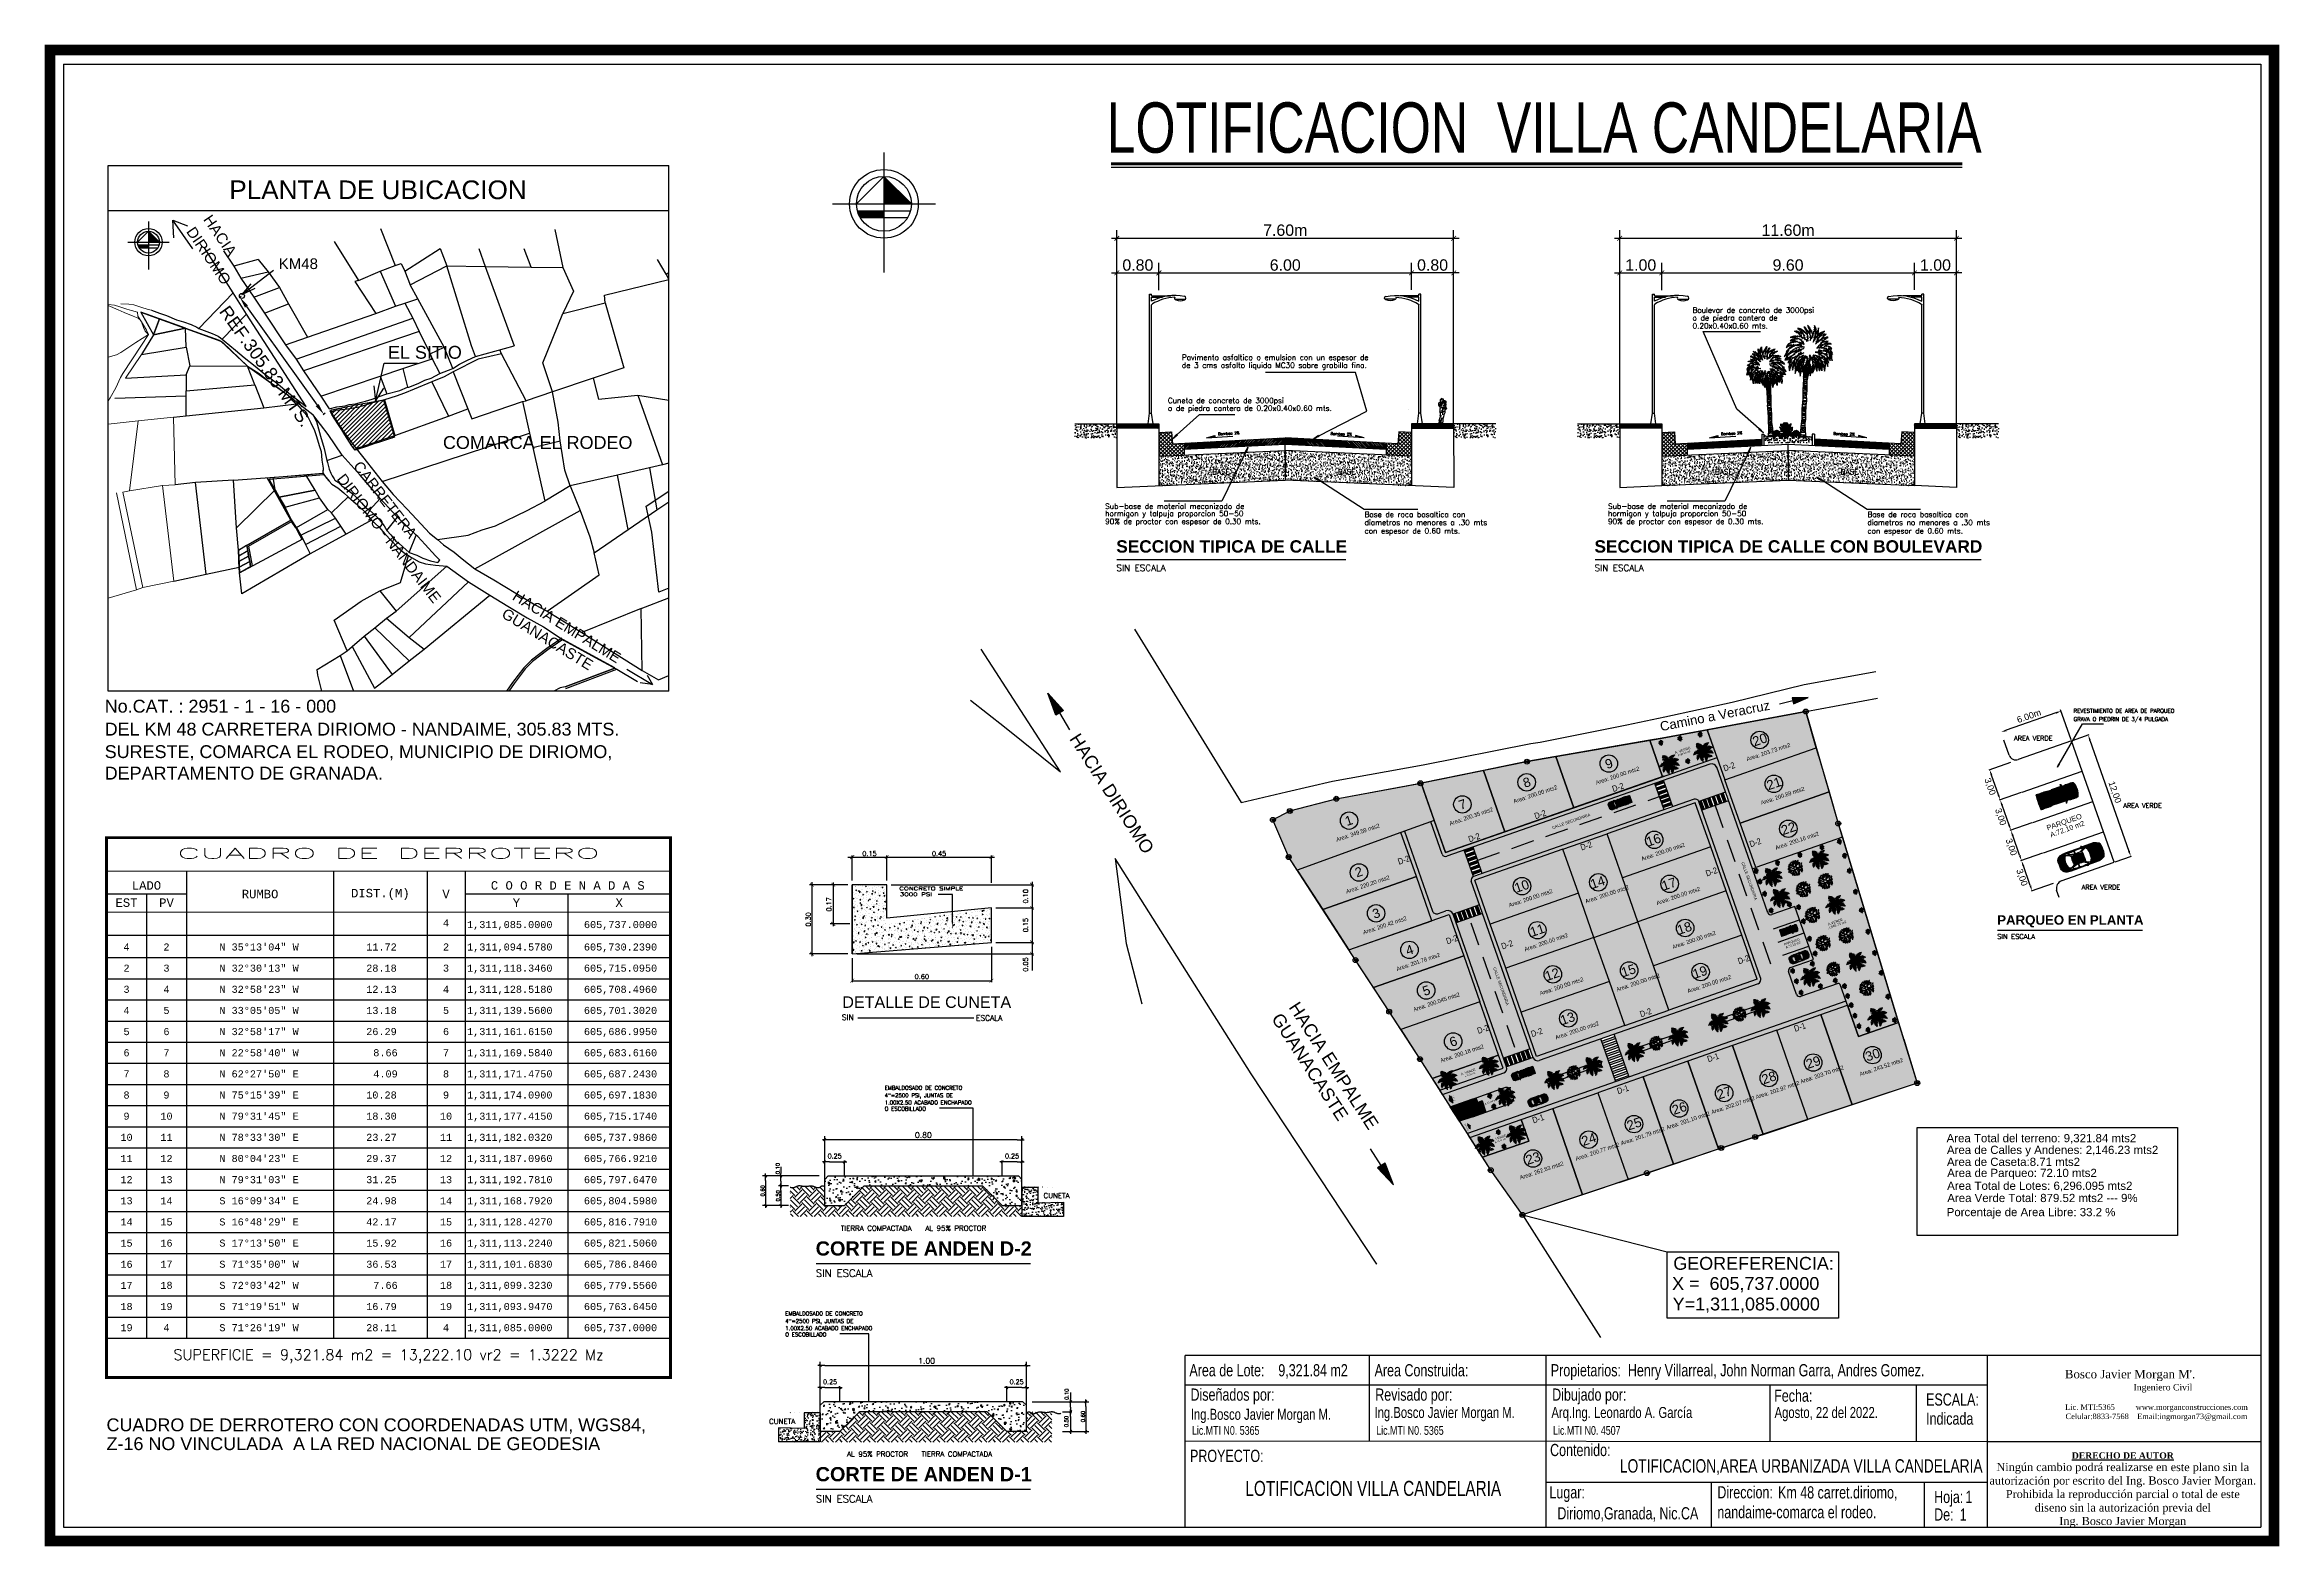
# Model space of a CAD drawing. Header units: millimetres. Extents: x 605527 to 1211550, y 1310999 to 2622648.
# Drawn here: x 605526.8 to 606005, y 1310998.6 to 1311320 of the extents above.
import ezdxf
from ezdxf.enums import TextEntityAlignment as Align

# ---------------------------------------------------------------- set-up
doc = ezdxf.new("R2010")
doc.units = ezdxf.units.MM
doc.header["$PDMODE"] = 32
doc.header["$PDSIZE"] = 0.3
doc.linetypes.add('0', pattern=[0])
for name, color, linetype in [('-42', 7, 'Continuous'), ('2', 1, 'Continuous'), ('acera', 8, 'Continuous'), ('ANDENES-TITO', 2, 'Continuous'), ('ARBOLES', 102, 'Continuous'), ('B', 3, 'Continuous'), ('BOULEVARD', 3, 'Continuous'), ('CERCO', 6, 'Continuous'), ('CIRCULO', 1, 'Continuous'), ('COTAS', 3, 'Continuous'), ('CVL_CUADCON', 1, 'Continuous'), ('CVL_CUADCON_LIN', 8, 'Continuous'), ('CVL_CUADCON_TIT', 1, 'Continuous'), ('CVL_CUADCON_TX', 2, 'Continuous'), ('datos y tabla de areas', 170, 'Continuous'), ('EDIFICIOS', 4, 'Continuous'), ('elenarbi-free_blocks', 7, 'Continuous'), ('elenarbi-Trees', 42, 'Continuous'), ('FLORES', 7, 'Continuous'), ('FORMATO', 7, 'Continuous'), ('FRAME 025', 7, 'Continuous'), ('Lotes', 5, 'Continuous'), ('MUEBLES', 1, 'Continuous'), ('NORTE', 7, 'Continuous'), ('P35', 3, 'Continuous'), ('PALME-1', 82, 'Continuous'), ('Q01 - CALLES', 127, 'Continuous'), ('ROTULOS LOTES', 1, 'Continuous'), ('texto', 7, 'Continuous'), ('TEXTO 2', 7, 'Continuous'), ('Tubería A-Pluvial', 7, 'Continuous')]:
    doc.layers.add(name, color=color, linetype=linetype)
doc.layers.add('CARRO', color=7, linetype='Continuous', lineweight=18)
doc.layers.add('FRAME 070', color=7, linetype='Continuous', lineweight=70)
doc.styles.add('Ambientes', font='swiss.ttf', dxfattribs={"height": 0.2})
doc.styles.add('ARIALTEXT', font='')
doc.styles.add('B', font='arial.ttf', dxfattribs={"height": 0.0254})
doc.styles.add('CITYBLUEPRINT', font='romans.shx', dxfattribs={"width": 1.5, "height": 2.85})
doc.styles.add('HUECA1', font='HUECA1.shx')
doc.styles.add('MINIMO', font='arial.ttf', dxfattribs={"height": 3.6})
doc.styles.add('MONOTXT4', font='MONOTXT4.shx')
doc.styles.add('PI', font='arial.ttf', dxfattribs={"height": 0.4})
doc.styles.add('PUNTOS PI', font='arial.ttf', dxfattribs={"height": 2.75})
doc.styles.add('ROMANS', font='ROMANS', dxfattribs={"height": 0.2})
doc.styles.add('ROTULOS', font='arial.ttf', dxfattribs={"height": 3})
doc.styles.get("Standard").update_dxf_attribs({"font": 'arial.ttf'})
doc.styles.add('TSN - Arial Narrow', font='ARIALN.TTF')
doc.styles.add('TSN - Swis721 LtCn BT', font='swisscl.ttf')
doc.styles.get('ARIALTEXT').set_extended_font_data('Arial', bold=True)
doc.dimstyles.get("Standard").update_dxf_attribs({"dimtxt": 0.18, "dimasz": 0.18, "dimexe": 0.18, "dimexo": 0.0625, "dimgap": 0.09, "dimtad": 0, "dimtih": 1, "dimtoh": 1, "dimdec": 4, "dimzin": 0, "dimdsep": 46, "dimtxsty": 'Standard', "dimcen": 0.09, "dimadec": 0, "dimazin": 0, "dimtfac": 1, "dimtdec": 4, "dimtofl": 0, "dimtmove": 0, "dimatfit": 3, "dimfxl": 1, "dimtolj": 1, "dimtzin": 0, "dimarcsym": 0})
pattern_1 = [(45, (163198.45228, 465372.08014), (-0.119751247507, 0.119751247507), [])]

msp = doc.modelspace()

# ---------------------------------------------------------------- texts
for s, height, style, p in [('PLANTA DE UBICACION', 4, 'PI', (605566.33, 1311286.98)), ('Boulevar de concreto de 3000psi', 1.1431, 'ROMANS', (605879.48, 1311262.65)), ('o de piedra cantera de ', 1.1431, 'ROMANS', (605879.48, 1311260.99)), ('0.20x0.40x0.60 mts. ', 1.1431, 'ROMANS', (605879.48, 1311259.28)), ('de 3 cms asfalto liquido MC30 sobre grabilla fina. ', 1.1431, 'ROMANS', (605770.19, 1311250.84)), ('Pavimento asfaltico o emulsion con un espesor de ', 1.1431, 'ROMANS', (605770.19, 1311252.54)), ('Cuneta de concreto de 3000psi', 1.1431, 'ROMANS', (605767.2, 1311243.3)), ('o de piedra cantera de 0.20x0.40x0.60 mts. ', 1.1431, 'ROMANS', (605767.2, 1311241.64)), ('Sub-base de material mecanizado de ', 1.1431, 'ROMANS', (605753.77, 1311220.66)), ('Sub-base de material mecanizado de ', 1.1431, 'ROMANS', (605861.39, 1311220.66)), ('90%%% de proctor con espesor de 0.30 mts.', 1.1431, 'ROMANS', (605753.77, 1311217.42)), ('hormigon y talpuja proporcion 50-50', 1.1431, 'ROMANS', (605753.77, 1311219.1)), ('diametros no menores a .30 mts', 1.1431, 'ROMANS', (605809.29, 1311217.19)), ('con espesor de 0.60 mts.', 1.1431, 'ROMANS', (605809.29, 1311215.38)), ('Base de roca basaltica con', 1.1431, 'ROMANS', (605809.29, 1311218.92)), ('90%%% de proctor con espesor de 0.30 mts.', 1.1431, 'ROMANS', (605861.39, 1311217.42)), ('hormigon y talpuja proporcion 50-50', 1.1431, 'ROMANS', (605861.39, 1311219.1)), ('diametros no menores a .30 mts', 1.1431, 'ROMANS', (605916.91, 1311217.19)), ('con espesor de 0.60 mts.', 1.1431, 'ROMANS', (605916.91, 1311215.38)), ('Base de roca basaltica con', 1.1431, 'ROMANS', (605916.91, 1311218.92)), ('No.CAT. : 2951 - 1 - 16 - 000', 2.75, 'PI', (605539.66, 1311177.05)), ('REVESTIMIENTO DE AREA DE PARQUEO', 0.8438, 'ROMANS', (605961.03, 1311177)), ('DEL KM 48 CARRETERA DIRIOMO - NANDAIME, 305.83 MTS.', 2.75, 'PI', (605539.66, 1311172.14)), ('GRAVA O PIEDRIN DE 3/4 PULGADA', 0.8438, 'ROMANS', (605961.03, 1311175.24)), ('SURESTE, COMARCA EL RODEO, MUNICIPIO DE DIRIOMO,', 2.75, 'PI', (605539.66, 1311167.32)), ('AREA VERDE', 1.012, 'ROMANS', (605948.28, 1311171.07)), ('DEPARTAMENTO DE GRANADA.', 2.75, 'PI', (605539.66, 1311162.72)), ('AREA VERDE', 1.012, 'ROMANS', (605971.65, 1311156.66)), ('AREA VERDE', 1.012, 'ROMANS', (605962.77, 1311139.17)), ('SIN', 1.165, 'ROMANS', (605697.44, 1311111.23)), ('ESCALA', 1.165, 'ROMANS', (605726.14, 1311111.1)), ('EMBALDOSADO DE CONCRETO', 0.8438, 'ROMANS', (605706.58, 1311096.31)), ('4"=2500 PSI, JUNTAS DE', 0.8438, 'ROMANS', (605706.58, 1311094.69)), ('O ESCOBILLADO', 0.8438, 'ROMANS', (605706.58, 1311091.83)), ('1.00X2.50 ACABADO ENCHAPADO', 0.8438, 'ROMANS', (605706.58, 1311093.15)), ('CUNETA', 1.107, 'ROMANS', (605740.57, 1311073.09)), ('TIERRA COMPACTADA', 1.1065, 'ROMANS', (605697.21, 1311066.1)), ('AL 95% PROCTOR', 1.1065, 'ROMANS', (605715.29, 1311066.1)), ('EMBALDOSADO DE CONCRETO', 0.8438, 'ROMANS', (605685.31, 1311047.99)), ('4"=2500 PSI, JUNTAS DE', 0.8438, 'ROMANS', (605685.31, 1311046.37)), ('O ESCOBILLADO', 0.8438, 'ROMANS', (605685.31, 1311043.5)), ('1.00X2.50 ACABADO ENCHAPADO', 0.8438, 'ROMANS', (605685.31, 1311044.83)), ('CUADRO DE DERROTERO CON COORDENADAS UTM, WGS84,', 2.75, 'PI', (605540.05, 1311023.2)), ('CUNETA', 1.107, 'ROMANS', (605681.85, 1311024.76)), ('Z-16 NO VINCULADA  A LA RED NACIONAL DE GEODESIA', 2.75, 'PI', (605540.05, 1311019.16)), ('AL 95% PROCTOR', 1.1065, 'ROMANS', (605698.54, 1311017.77)), ('TIERRA COMPACTADA', 1.1065, 'ROMANS', (605714.46, 1311017.77))]:
    msp.add_text(s, height=height, dxfattribs=dict(style=style)).set_placement(p)
at = {"style": 'ROMANS'}
for rotation, p in [(3.0589, (605777.96, 1311236.42)), (357.8748, (605802, 1311236.51)), (3.0589, (605885.57, 1311236.42)), (357.8748, (605909.62, 1311236.51))]:
    msp.add_text('Bombeo 2%%%', height=0.5716, rotation=rotation, dxfattribs=at).set_placement(p)
at = {"color": 7, "style": 'ROMANS'}
for p in [(605776.68, 1311228.02), (605803.56, 1311228.02), (605884.29, 1311228.02), (605911.17, 1311228.02)]:
    msp.add_text('BASE', height=1.143, dxfattribs=at).set_placement(p)
at = {"color": 1, "style": 'ROMANS'}
for height, p in [(1.371, (605756.19, 1311207.35)), (1.371, (605858.52, 1311207.35)), (1.579, (605691.85, 1311056.26)), (1.579, (605691.85, 1311007.94))]:
    msp.add_text('SIN ESCALA', height=height, dxfattribs=at).set_placement(p)
at = {"style": 'CITYBLUEPRINT', "width": 1.5}
for s, height, p in [('CONCRETO SIMPLE', 0.7371, (605709.71, 1311139.04)), ('3000 PSI', 0.737, (605709.84, 1311137.77))]:
    msp.add_text(s, height=height, dxfattribs=at).set_placement(p)
at = {"color": 3, "attachment_point": 1, "style": 'ARIALTEXT'}
for s, insert, char_height in [('SECCION TIPICA DE CALLE', (605756.15, 1311213.95), 2.6406), ('SECCION TIPICA DE CALLE CON BOULEVARD', (605858.49, 1311213.95), 2.6406), ('CORTE DE ANDEN D-2', (605691.81, 1311063.85), 3.0405), ('CORTE DE ANDEN D-1', (605691.81, 1311015.53), 3.0405)]:
    msp.add_mtext(s, dxfattribs=dict(at, insert=insert, char_height=char_height))
at = {"attachment_point": 5}
for s, insert, char_height, rotation, style in [('\\A1;6.00m', (605951.47, 1311176.31), 1.375, 19.331, 'PUNTOS PI'), ('\\A1;3,00', (605943.06, 1311161.19), 1.375, 289.3249, 'PUNTOS PI'), ('\\A1;12,00', (605969.78, 1311159.99), 1.375, 289.333, 'PUNTOS PI'), ('\\A1;3,00', (605945.33, 1311154.71), 1.375, 289.3249, 'PUNTOS PI'), ('\\A1;3,00', (605947.6, 1311148.24), 1.375, 289.3249, 'PUNTOS PI'), ('\\A1;3,00', (605949.88, 1311141.74), 1.375, 289.3249, 'PUNTOS PI'), ('\\A1;0.10', (605683.71, 1311079.44), 0.8, 90, 'ROMANS'), ('\\A1;0.60', (605680.47, 1311074.68), 0.8, 90, 'ROMANS'), ('\\A1;0.50', (605683.77, 1311073.6), 0.8, 90, 'ROMANS'), ('\\A1;0.10', (605745.52, 1311031.12), 0.8, 90, 'ROMANS'), ('\\A1;0.50', (605745.46, 1311025.28), 0.8, 90, 'ROMANS'), ('\\A1;0.60', (605749.01, 1311026.35), 0.8, 90, 'ROMANS')]:
    msp.add_mtext(s, dxfattribs=dict(at, insert=insert, char_height=char_height, rotation=rotation, style=style))
at = {"color": 30, "true_color": 0xf26722, "attachment_point": 5}
for s, insert, char_height, width, rotation in [('A. VERDE', (605877.35, 1311169), 0.542, 5.1074, 18.9389), ('A.VERDE', (605910.06, 1311132.26), 0.542, 1.5465, 19.4207), ('A. VERDE', (605831.49, 1311100.15), 0.493, 4.6431, 18.9389), ('A. VERDE', (605838.05, 1311086.02), 0.493, 4.6431, 18.9389)]:
    msp.add_mtext(s, dxfattribs=dict(at, insert=insert, char_height=char_height, width=width, rotation=rotation))
at = {"color": 5, "attachment_point": 5}
for s, insert, char_height, rotation in [('{\\C7;A:90.50 m2}', (605877.7, 1311168.35), 0.3912, 19.8701), ('{\\C7;A:72.10 m2}', (605959.66, 1311152.14), 1.0824, 19.6652), ('{\\C7;A:645.75 m2}', (605910.42, 1311131.61), 0.5195, 19.6652), ('{\\C7;A:72.10 m2}', (605901, 1311127.32), 0.4722, 19.6652), ('{\\C7;A:42.91 m2}', (605831.81, 1311099.56), 0.3556, 19.8701), ('{\\C7;A:45.94 m2}', (605836.3, 1311093.72), 0.3912, 19.9196), ('{\\C7;A:54.42 m2}', (605838.36, 1311085.43), 0.3556, 19.8701)]:
    msp.add_mtext(s, dxfattribs=dict(at, insert=insert, char_height=char_height, rotation=rotation))
at = {"color": 0, "linetype": 'Continuous', "lineweight": 25, "ltscale": 0.1, "attachment_point": 1, "rotation": 18.5755, "style": 'TSN - Arial Narrow'}
for s, insert, char_height, width in [('\\pi-2.62211,l4.37019,t4.37019;Area: 203.73 mts2', (605889.28, 1311166.93), 0.874, 14.1332), ('\\pi-2.62211,l4.37019,t4.37019;Area: 200.00 mts2', (605856.98, 1311161.88), 0.874, 14.1332), ('D-2', (605885.9, 1311165.7), 1.311, 21.1997), ('\\pi-2.62211,l4.37019,t4.37019;Area: 200.00 mts2', (605839.39, 1311157.87), 0.874, 14.1332), ('D-2', (605862.11, 1311161.29), 1.311, 21.1997), ('\\pi-2.62211,l4.37019,t4.37019;Area: 200.89 mts2', (605892.3, 1311157.56), 0.874, 14.1332), ('\\pi-2.62211,l4.37019,t4.37019;Area: 200.35 mts2', (605825.65, 1311153.14), 0.874, 14.1332), ('D-2', (605845.47, 1311155.48), 1.311, 21.1997), ('\\pi-2.62211,l4.37019,t4.37019;Area: 349.59 mts2', (605801.4, 1311149.67), 0.874, 14.1332), ('D-2', (605831.33, 1311150.53), 1.311, 21.1997), ('D-2', (605855.31, 1311148.76), 1.311, 21.1997), ('D-2', (605891.5, 1311149.46), 1.311, 21.1997), ('\\pi-2.62211,l4.37019,t4.37019;Area: 200.16 mts2', (605895.4, 1311147.94), 0.874, 14.1332), ('D-2', (605816.25, 1311145.72), 1.311, 21.1997), ('\\pi-2.62211,l4.37019,t4.37019;Area: 200.00 mts2', (605866.71, 1311145.57), 0.874, 14.1332), ('\\pi-2.62211,l4.37019,t4.37019;Area: 220.20 mts2', (605803.53, 1311138.57), 0.874, 14.1332), ('\\pi-2.62211,l4.37019,t4.37019;Area: 200.00 mts2', (605854.73, 1311136.46), 0.874, 14.1332), ('D-2', (605882.12, 1311143.2), 1.311, 21.1997), ('\\pi-2.62211,l4.37019,t4.37019;Area: 200.00 mts2', (605838.39, 1311135.64), 0.874, 14.1332), ('\\pi-2.62211,l4.37019,t4.37019;Area: 200.00 mts2', (605870.01, 1311136.13), 0.874, 14.1332), ('\\pi-2.62211,l4.37019,t4.37019;Area: 200.42 mts2', (605807.17, 1311129.82), 0.874, 14.1332), ('\\pi-2.62211,l4.37019,t4.37019;Area: 200.00 mts2', (605873.32, 1311126.69), 0.874, 14.1332), ('\\pi-2.62211,l4.37019,t4.37019;Area: 201.78 mts2', (605814.31, 1311121.99), 0.874, 14.1332), ('D-2', (605826.57, 1311128.69), 1.311, 21.1997), ('D-2', (605838.38, 1311127.59), 1.311, 21.1997), ('\\pi-2.62211,l4.37019,t4.37019;Area: 200.00 mts2', (605841.7, 1311126.21), 0.874, 14.1332), ('D-2', (605888.99, 1311124.4), 1.311, 21.1997), ('\\pi-2.62211,l4.37019,t4.37019;Area: 200.00 mts2', (605861.34, 1311117.59), 0.874, 14.1332), ('\\pi-2.62211,l4.37019,t4.37019;Area: 200.00 mts2', (605876.63, 1311117.26), 0.874, 14.1332), ('\\pi-2.62211,l4.37019,t4.37019;Area: 200.045 mts2', (605817.9, 1311113.31), 0.874, 14.1332), ('\\pi-2.62211,l4.37019,t4.37019;Area: 200.00 mts2', (605845.01, 1311116.77), 0.874, 14.1332), ('D-2', (605868.04, 1311113.05), 1.311, 21.1997), ('D-1', (605901.03, 1311109.94), 1.311, 21.1997), ('D-2', (605833.22, 1311109.51), 1.311, 21.1997), ('D-2', (605844.73, 1311108.82), 1.311, 21.1997), ('\\pi-2.62211,l4.37019,t4.37019;Area: 200.00 mts2', (605848.32, 1311107.33), 0.874, 14.1332), ('\\pi-2.62211,l4.37019,t4.37019;Area: 200.18 mts2', (605823.68, 1311102.39), 0.874, 14.1332), ('D-1', (605882.46, 1311103.44), 1.311, 21.1997), ('\\pi-2.62211,l4.37019,t4.37019;Area: 243.52 mts2', (605913.41, 1311099.47), 0.874, 14.1332), ('D-1', (605863.15, 1311096.6), 1.311, 21.1997), ('\\pi-2.62211,l4.37019,t4.37019;Area: 202.97 mts2', (605891.22, 1311094.57), 0.874, 14.1332), ('\\pi-2.62211,l4.37019,t4.37019;Area: 203.70 mts2', (605900.72, 1311097.87), 0.874, 14.1332), ('\\pi-2.62211,l4.37019,t4.37019;Area: 202.07 mts2', (605881.66, 1311091.34), 0.874, 14.1332), ('D-1', (605845.02, 1311090.34), 1.311, 21.1997), ('\\pi-2.62211,l4.37019,t4.37019;Area: 201.79 mts2', (605862.37, 1311084.7), 0.874, 14.1332), ('\\pi-2.62211,l4.37019,t4.37019;Area: 201.10 mts2', (605872.05, 1311088.03), 0.874, 14.1332), ('\\pi-2.62211,l4.37019,t4.37019;Area: 200.77 mts2', (605852.68, 1311081.38), 0.874, 14.1332), ('\\pi-2.62211,l4.37019,t4.37019;Area: 262.83 mts2', (605840.74, 1311077.33), 0.874, 14.1332)]:
    msp.add_mtext(s, dxfattribs=dict(at, insert=insert, char_height=char_height, width=width))
at = {"color": 30, "true_color": 0xf26722, "attachment_point": 5, "rotation": 19.4207}
for insert, char_height in [((605959.06, 1311153.5), 1.129), ((605900.74, 1311127.92), 0.493)]:
    msp.add_mtext('PARQUEO', dxfattribs=dict(at, insert=insert, char_height=char_height))
at = {"attachment_point": 5, "style": 'ROMANS'}
for s, insert, char_height in [('\\A1;0.80', (605714.86, 1311086.6), 1.2), ('\\A1;0.25', (605695.87, 1311082.11), 1), ('\\A1;0.25', (605733.84, 1311082.11), 1), ('\\A1;1.00', (605715.56, 1311038.28), 1.2), ('\\A1;0.25', (605694.9, 1311033.78), 1), ('\\A1;0.25', (605734.82, 1311033.78), 1)]:
    msp.add_mtext(s, dxfattribs=dict(at, insert=insert, char_height=char_height))
at = {"layer": 'CVL_CUADCON_TIT', "color": 1, "style": 'HUECA1', "width": 2.180836}
msp.add_text('CUADRO DE DERROTERO', height=2.2639, dxfattribs=at).set_placement((605555.15, 1311145.79), (605645.66, 1311145.79), align=Align.FIT)
at = {"layer": 'CVL_CUADCON_TIT', "color": 1, "style": 'MONOTXT4'}
for s, height, p in [('LADO', 1.811, (605548.6, 1311139.15)), ('C O O R D E N A D A S', 1.8111, (605638.76, 1311139.15)), ('EST', 1.811, (605544.33, 1311135.47)), ('PV', 1.811, (605552.89, 1311135.47)), ('Y', 1.81, (605627.77, 1311135.47)), ('X', 1.81, (605649.76, 1311135.47))]:
    msp.add_text(s, height=height, dxfattribs=at).set_placement(p, align=Align.CENTER)
at = {"layer": 'CVL_CUADCON_TIT', "color": 1}
for s, height, style, p in [('DIST.(M)', 1.811, 'MONOTXT4', (605598.65, 1311138.22)), ('RUMBO', 1.811, 'MONOTXT4', (605572.91, 1311138.22)), ('V', 1.81, 'MONOTXT4', (605612.71, 1311138.22)), ('SUPERFICIE = 9,321.84 m2 = 13,222.10 vr2 = 1.3222 Mz', 2.2639, 'HUECA1', (605600.41, 1311039.24))]:
    msp.add_text(s, height=height, dxfattribs=dict(at, style=style)).set_placement(p, align=Align.MIDDLE)
at = {"layer": 'CVL_CUADCON_TX', "color": 7, "style": 'PUNTOS PI'}
for s, rotation, p in [('HACIA ', 304.2647, (605560.64, 1311282.61)), ('DIRIOMO', 304.2647, (605557.01, 1311280.04)), ('CARRETERA', 307.8297, (605592.7, 1311229.76)), ('DIRIOMO - NANDAIME', 307.8297, (605589.21, 1311227.05)), ('HACIA EMPALME', 328.4136, (605626.71, 1311201.37)), ('GUANACASTE', 328.4136, (605624.4, 1311197.6))]:
    msp.add_text(s, height=2.3, rotation=rotation, dxfattribs=at).set_placement(p)
at = {"layer": 'CVL_CUADCON_TX', "color": 2, "linetype": 'Continuous', "style": 'PUNTOS PI'}
msp.add_text('KM48', height=2.3, dxfattribs=at).set_placement((605581.1, 1311273.16), align=Align.MIDDLE)
at = {"layer": 'CVL_CUADCON_TX', "color": 7, "linetype": 'Continuous', "style": 'PUNTOS PI'}
msp.add_text('KM48', height=2.3, dxfattribs=at).set_placement((605581.1, 1311273.16), align=Align.MIDDLE)
at = {"layer": 'CVL_CUADCON_TX', "color": 7, "style": 'PI'}
for s, p in [('EL SITIO', (605600.29, 1311252.81)), ('COMARCA EL RODEO', (605612.05, 1311233.5))]:
    msp.add_text(s, height=2.75, dxfattribs=at).set_placement(p)
at = {"layer": 'CVL_CUADCON_TX', "color": 1, "style": 'MONOTXT4'}
for s, height, p in [('4', 1.51, (605612.71, 1311131.29)), ('4', 1.51, (605544.33, 1311126.12)), ('2', 1.51, (605552.88, 1311126.12)), ('2', 1.51, (605612.71, 1311126.12)), ('2', 1.51, (605544.33, 1311121.59)), ('3', 1.51, (605552.88, 1311121.59)), ('3', 1.51, (605612.71, 1311121.59)), ('3', 1.51, (605544.33, 1311117.06)), ('4', 1.51, (605552.88, 1311117.06)), ('4', 1.51, (605612.71, 1311117.06)), ('4', 1.51, (605544.33, 1311112.54)), ('5', 1.51, (605552.88, 1311112.54)), ('5', 1.51, (605612.71, 1311112.54)), ('5', 1.51, (605544.33, 1311108.01)), ('6', 1.51, (605552.88, 1311108.01)), ('6', 1.51, (605612.71, 1311108.01)), ('6', 1.51, (605544.33, 1311103.48)), ('7', 1.51, (605552.88, 1311103.48)), ('7', 1.51, (605612.71, 1311103.48)), ('7', 1.51, (605544.33, 1311098.95)), ('8', 1.51, (605552.88, 1311098.95)), ('8', 1.51, (605612.71, 1311098.95)), ('8', 1.51, (605544.33, 1311094.43)), ('9', 1.51, (605552.88, 1311094.43)), ('9', 1.51, (605612.71, 1311094.43)), ('10', 1.509, (605544.33, 1311085.37)), ('9', 1.51, (605544.33, 1311089.9)), ('10', 1.509, (605552.88, 1311089.9)), ('11', 1.509, (605552.88, 1311085.37)), ('10', 1.509, (605612.71, 1311089.9)), ('11', 1.509, (605612.71, 1311085.37)), ('11', 1.509, (605544.33, 1311080.84)), ('12', 1.509, (605552.88, 1311080.84)), ('12', 1.509, (605612.71, 1311080.84)), ('12', 1.509, (605544.33, 1311076.31)), ('13', 1.509, (605552.88, 1311076.31)), ('13', 1.509, (605612.71, 1311076.31)), ('13', 1.509, (605544.33, 1311071.79)), ('14', 1.509, (605552.88, 1311071.79)), ('14', 1.509, (605612.71, 1311071.79)), ('14', 1.509, (605544.33, 1311067.26)), ('15', 1.509, (605552.88, 1311067.26)), ('15', 1.509, (605612.71, 1311067.26)), ('15', 1.509, (605544.33, 1311062.73)), ('16', 1.509, (605552.88, 1311062.73)), ('16', 1.509, (605612.71, 1311062.73)), ('16', 1.509, (605544.33, 1311058.2)), ('17', 1.509, (605552.88, 1311058.2)), ('17', 1.509, (605612.71, 1311058.2)), ('17', 1.509, (605544.33, 1311053.68)), ('18', 1.509, (605552.88, 1311053.68)), ('18', 1.509, (605612.71, 1311053.68)), ('18', 1.509, (605544.33, 1311049.15)), ('19', 1.509, (605552.88, 1311049.15)), ('19', 1.509, (605612.71, 1311049.15)), ('19', 1.509, (605544.33, 1311044.62)), ('4', 1.51, (605552.88, 1311044.62)), ('4', 1.51, (605612.71, 1311044.62))]:
    msp.add_text(s, height=height, dxfattribs=at).set_placement(p, align=Align.CENTER)
for s, height, p in [('1,311,085.0000', 1.5093, (605617.21, 1311130.92)), ('605,737.0000', 1.5093, (605642.22, 1311130.92)), ('N 35%%D13\'04" W', 1.5093, (605564.2, 1311126.12)), ('11.72', 1.509, (605595.63, 1311126.12)), ('1,311,094.5780', 1.5093, (605617.21, 1311126.12)), ('605,730.2390', 1.5093, (605642.22, 1311126.12)), ('N 32%%D30\'13" W', 1.5093, (605564.2, 1311121.59)), ('28.18', 1.509, (605595.63, 1311121.59)), ('1,311,118.3460', 1.5093, (605617.21, 1311121.59)), ('605,715.0950', 1.5093, (605642.22, 1311121.59)), ('N 32%%D58\'23" W', 1.5093, (605564.2, 1311117.06)), ('12.13', 1.509, (605595.63, 1311117.06)), ('1,311,128.5180', 1.5093, (605617.21, 1311117.06)), ('605,708.4960', 1.5093, (605642.22, 1311117.06)), ('N 33%%D05\'05" W', 1.5093, (605564.2, 1311112.54)), ('13.18', 1.509, (605595.63, 1311112.54)), ('1,311,139.5600', 1.5093, (605617.21, 1311112.54)), ('605,701.3020', 1.5093, (605642.22, 1311112.54)), ('N 32%%D58\'17" W', 1.5093, (605564.2, 1311108.01)), ('26.29', 1.509, (605595.63, 1311108.01)), ('1,311,161.6150', 1.5093, (605617.21, 1311108.01)), ('605,686.9950', 1.5093, (605642.22, 1311108.01)), ('N 22%%D58\'40" W', 1.5093, (605564.2, 1311103.48)), ('8.66', 1.509, (605597.14, 1311103.48)), ('1,311,169.5840', 1.5093, (605617.21, 1311103.48)), ('605,683.6160', 1.5093, (605642.22, 1311103.48)), ('N 62%%D27\'50" E', 1.5093, (605564.2, 1311098.95)), ('4.09', 1.509, (605597.14, 1311098.95)), ('1,311,171.4750', 1.5093, (605617.21, 1311098.95)), ('605,687.2430', 1.5093, (605642.22, 1311098.95)), ('N 75%%D15\'39" E', 1.5093, (605564.2, 1311094.43)), ('N 79%%D31\'45" E', 1.5093, (605564.2, 1311089.9)), ('10.28', 1.509, (605595.63, 1311094.43)), ('1,311,174.0900', 1.5093, (605617.21, 1311094.43)), ('605,697.1830', 1.5093, (605642.22, 1311094.43)), ('N 78%%D33\'30" E', 1.5093, (605564.2, 1311085.37)), ('18.30', 1.509, (605595.63, 1311089.9)), ('23.27', 1.509, (605595.63, 1311085.37)), ('1,311,177.4150', 1.5093, (605617.21, 1311089.9)), ('1,311,182.0320', 1.5093, (605617.21, 1311085.37)), ('605,715.1740', 1.5093, (605642.22, 1311089.9)), ('605,737.9860', 1.5093, (605642.22, 1311085.37)), ('N 80%%D04\'23" E', 1.5093, (605564.2, 1311080.84)), ('29.37', 1.509, (605595.63, 1311080.84)), ('1,311,187.0960', 1.5093, (605617.21, 1311080.84)), ('605,766.9210', 1.5093, (605642.22, 1311080.84)), ('N 79%%D31\'03" E', 1.5093, (605564.2, 1311076.31)), ('31.25', 1.509, (605595.63, 1311076.31)), ('1,311,192.7810', 1.5093, (605617.21, 1311076.31)), ('605,797.6470', 1.5093, (605642.22, 1311076.31)), ('S 16%%D09\'34" E', 1.5093, (605564.2, 1311071.79)), ('24.98', 1.509, (605595.63, 1311071.79)), ('1,311,168.7920', 1.5093, (605617.21, 1311071.79)), ('605,804.5980', 1.5093, (605642.22, 1311071.79)), ('S 16%%D48\'29" E', 1.5093, (605564.2, 1311067.26)), ('42.17', 1.509, (605595.63, 1311067.26)), ('1,311,128.4270', 1.5093, (605617.21, 1311067.26)), ('605,816.7910', 1.5093, (605642.22, 1311067.26)), ('S 17%%D13\'50" E', 1.5093, (605564.2, 1311062.73)), ('15.92', 1.509, (605595.63, 1311062.73)), ('1,311,113.2240', 1.5093, (605617.21, 1311062.73)), ('605,821.5060', 1.5093, (605642.22, 1311062.73)), ('S 71%%D35\'00" W', 1.5093, (605564.2, 1311058.2)), ('36.53', 1.509, (605595.63, 1311058.2)), ('1,311,101.6830', 1.5093, (605617.21, 1311058.2)), ('605,786.8460', 1.5093, (605642.22, 1311058.2)), ('S 72%%D03\'42" W', 1.5093, (605564.2, 1311053.68)), ('7.66', 1.509, (605597.14, 1311053.68)), ('1,311,099.3230', 1.5093, (605617.21, 1311053.68)), ('605,779.5560', 1.5093, (605642.22, 1311053.68)), ('S 71%%D19\'51" W', 1.5093, (605564.2, 1311049.15)), ('16.79', 1.509, (605595.63, 1311049.15)), ('1,311,093.9470', 1.5093, (605617.21, 1311049.15)), ('605,763.6450', 1.5093, (605642.22, 1311049.15)), ('S 71%%D26\'19" W', 1.5093, (605564.2, 1311044.62)), ('28.11', 1.509, (605595.63, 1311044.62)), ('1,311,085.0000', 1.5093, (605617.21, 1311044.62)), ('605,737.0000', 1.5093, (605642.22, 1311044.62))]:
    msp.add_text(s, height=height, dxfattribs=at).set_placement(p)
at = {"layer": 'CVL_CUADCON_TX', "color": 251, "true_color": 0x636466, "style": 'PUNTOS PI'}
for s, p in [('GEOREFERENCIA:', (605875.35, 1311057.77)), ('X =  605,737.0000', (605875.1, 1311053.46)), ('Y=1,311,085.0000', (605875.22, 1311049.07))]:
    msp.add_text(s, height=2.75, dxfattribs=at).set_placement(p)
at = {"layer": 'CVL_CUADCON_TX', "color": 7, "insert": (605574.1, 1311251.2), "char_height": 2.75, "attachment_point": 5, "rotation": 305.6782, "style": 'PUNTOS PI'}
msp.add_mtext('\\A1;REF.305.83 MTS.', dxfattribs=at)
at = {"layer": 'datos y tabla de areas', "color": 7, "char_height": 2.439, "attachment_point": 5, "style": 'MINIMO'}
for s, insert in [('\\A1;7.60m', (605792.31, 1311280.32)), ('\\A1;11.60m', (605899.92, 1311280.32)), ('\\A1;0.80', (605760.77, 1311272.86)), ('\\A1;6.00', (605792.31, 1311272.86)), ('\\A1;0.80', (605823.84, 1311272.86)), ('\\A1;1.00', (605868.39, 1311272.86)), ('\\A1;9.60', (605899.92, 1311272.86)), ('\\A1;1.00', (605931.46, 1311272.86))]:
    msp.add_mtext(s, dxfattribs=dict(at, insert=insert))
at = {"layer": 'EDIFICIOS', "color": 18, "true_color": 0x000000, "style": 'Ambientes'}
msp.add_text('DETALLE DE CUNETA', height=2.4633, dxfattribs=at).set_placement((605697.52, 1311113.84))
at = {"layer": 'FRAME 025', "color": 0, "style": 'TSN - Swis721 LtCn BT'}
msp.add_text('LOTIFICACION  VILLA CANDELARIA', height=10.7788, dxfattribs=at).set_placement((605754.1, 1311302.3), align=Align.MIDDLE_LEFT)
at = {"layer": 'FRAME 025', "style": 'TSN - Swis721 LtCn BT'}
for s, height, p in [('Area de Lote:    9,321.84 m2', 2.6083, (605771.8, 1311036.26)), ('Area Construida:', 2.6083, (605811.43, 1311036.26)), ('Propietarios:  Henry Villarreal, John Norman Garra, Andres Gomez.', 2.6083, (605849.14, 1311036.26)), ('Diseñados por:', 2.6083, (605772.03, 1311031.05)), ('Revisado por:', 2.6083, (605811.57, 1311031.05)), ('Dibujado por:', 2.6083, (605849.43, 1311031.05)), ('Fecha:', 2.608, (605896.94, 1311030.82)), ('ESCALA:', 2.608, (605929.46, 1311030)), ('Ing.Bosco Javier Morgan M.', 2.3518, (605772.1, 1311026.83)), ('Ing.Bosco Javier Morgan M.', 2.3518, (605811.42, 1311027.22)), ('Arq.Ing. Leonardo A. García ', 2.3518, (605849.27, 1311027.22)), ('Agosto, 22 del 2022.', 2.3518, (605897.03, 1311027.22)), ('Indicada', 2.608, (605929.46, 1311025.91)), ('Lic.MTI N0. 5365', 1.8496, (605772.35, 1311023.37)), ('Lic.MTI N0. 5365', 1.8496, (605811.78, 1311023.37)), ('Contenido:', 2.608, (605848.99, 1311019.19)), ('Lic.MTI N0. 4507', 1.8496, (605849.63, 1311023.37)), ('PROYECTO:', 2.608, (605771.93, 1311017.93)), ('LOTIFICACION,AREA URBANIZADA VILLA CANDELARIA', 2.8691, (605863.93, 1311015.78)), ('LOTIFICACION VILLA CANDELARIA', 3.204, (605783.77, 1311010.97)), ('Lugar:', 2.608, (605848.85, 1311010.14)), ('Direccion:', 2.608, (605884.78, 1311010.14)), ('Km 48 carret.diriomo,', 2.6083, (605897.77, 1311010.11)), ('Hoja:', 2.608, (605931.18, 1311009.14)), ('1', 2.61, (605937.88, 1311009.17)), ('Diriomo,Granada, Nic.CA', 2.6083, (605850.55, 1311005.64)), ('nandaime-comarca el rodeo.', 2.6083, (605884.78, 1311005.89)), ('De:', 2.608, (605931.18, 1311005.38)), ('1', 2.61, (605936.64, 1311005.36))]:
    msp.add_text(s, height=height, dxfattribs=at).set_placement(p, align=Align.MIDDLE_LEFT)
at = {"layer": 'Lotes', "color": 7, "width": 178.1005, "attachment_point": 5}
for s, insert, char_height in [("{\\fTimes New Roman|b1|i0|c0|p18;\\H0.625x;\\C142;                        \\fTimes New Roman|b0|i0|c0|p18; \\H1.6x;\\C7; Bosco Javier Morgan M'.\\H0.75x;\\P\\H0.83333x;                                                     \\H1.2x;     Ingeniero Civil}", (605967.32, 1311033.92), 1.824), ('{\\fTimes New Roman|b0|i0|c0|p18;\\H0.65x;Lic. MTI:5365          www.morganconstrucciones.com\\fTimes New Roman|b1|i0|c0|p18;  \\fTimes New Roman|b0|i0|c0|p18; \\PCelular:8833-7568    Email:ingmorgan73@gmail.com}', (605978.76, 1311027.19), 1.824), ('{\\fTimes New Roman|b1|i0|c0|p18;\\H1.1538x;\\LDERECHO DE AUTOR\\P\\fTimes New Roman|b0|i0|c0|p18;\\H1.2666x;\\lNingún cambio podrá realizarse en este plano sin la\\Pautorización por escrito del Ing. Bosco Javier Morgan.\\PProhibida la reproducción parcial o total de este \\Pdiseno sin la autorización previa del\\PIng. Bosco Javier Morgan}', (605971.55, 1311010.62), 1.1856)]:
    msp.add_mtext(s, dxfattribs=dict(at, insert=insert, char_height=char_height))
at = {"layer": 'Q01 - CALLES', "color": 0, "style": 'B'}
for s, rotation, p in [('SALIDA', 113.5644, (605828.71, 1311094.03)), ('ENTRADA', 295.7588, (605830.66, 1311088.95))]:
    msp.add_text(s, height=0.238, rotation=rotation, dxfattribs=at).set_placement(p)
at = {"layer": 'ROTULOS LOTES', "color": 18, "true_color": 0x000000, "style": 'ROTULOS'}
for s, height, p in [('20', 2.014, (605892.72, 1311169.81)), ('8', 2.01, (605843.58, 1311160.93)), ('9', 2.01, (605861.16, 1311164.94)), ('7', 2.01, (605829.83, 1311156.2)), ('21', 2.014, (605895.74, 1311160.43)), ('1', 2.01, (605805.49, 1311152.75)), ('16', 2.014, (605869.97, 1311148.34)), ('22', 2.014, (605898.84, 1311150.81)), ('2', 2.01, (605807.62, 1311141.75)), ('10', 2.014, (605841.76, 1311138.46)), ('14', 2.014, (605857.99, 1311139.26)), ('17', 2.014, (605873.27, 1311138.91)), ('3', 2.01, (605811.36, 1311132.88)), ('11', 2.014, (605845.08, 1311129.02)), ('18', 2.014, (605876.58, 1311129.47)), ('4', 2.01, (605818.49, 1311125.05)), ('12', 2.014, (605848.27, 1311119.57)), ('15', 2.014, (605864.6, 1311120.38)), ('19', 2.014, (605879.89, 1311120.03)), ('5', 2.01, (605822.09, 1311116.37)), ('13', 2.014, (605851.57, 1311110.13)), ('6', 2.01, (605827.86, 1311105.45)), ('29', 2.014, (605904.15, 1311100.75)), ('30', 2.014, (605916.85, 1311102.35)), ('27', 2.014, (605885.1, 1311094.22)), ('28', 2.014, (605894.66, 1311097.45)), ('26', 2.014, (605875.49, 1311090.91)), ('24', 2.014, (605856.11, 1311084.25)), ('25', 2.014, (605865.81, 1311087.58)), ('23', 2.014, (605844.18, 1311080.21))]:
    msp.add_text(s, height=height, rotation=18.5755, dxfattribs=at).set_placement(p)
at = {"layer": 'texto', "color": 0, "style": 'PUNTOS PI'}
for s, height, rotation, p in [('Camino a Veracruz', 2, 11.1792, (605872.73, 1311173.07)), ('CALLE SECUNDARIA', 0.6131, 19.5364, (605849.55, 1311152.09)), ('CALLE SECUNDARIA', 0.6131, 289.494, (605889.92, 1311144.93)), ('CALLE SECUNDARIA', 0.6131, 289.6462, (605836.77, 1311122.41))]:
    msp.add_text(s, height=height, rotation=rotation, dxfattribs=at).set_placement(p)
at = {"layer": 'texto', "color": 7, "char_height": 1.7545, "width": 275.6663, "attachment_point": 3, "style": 'ROTULOS'}
for s, insert in [('Area Total del terreno: {\\C1;9,321.84 mts2}', (605974.44, 1311086.83, -0.72)), ('Area de Calles y Andenes: {\\C1;2,146.23 mts2}', (605979.15, 1311084.32, -0.72)), ('Area de Caseta:{\\C1;8.71 mts2}', (605962.4, 1311081.76, -0.72)), ('Area de Parqueo: {\\C1;72.10 mts2}', (605965.99, 1311079.39, -0.72)), ('Area Total de Lotes: {\\C1;6,296.095 mts2}', (605973.61, 1311076.64, -0.72)), ('Area Verde Total: {\\C1;879.52 mts2 --- 9%}', (605974.72, 1311074.02, -0.72)), ('Porcentaje de Area Libre: {\\C1;33.2 %}', (605969.97, 1311071, -0.72))]:
    msp.add_mtext(s, dxfattribs=dict(at, insert=insert))
at = {"layer": 'TEXTO 2', "style": 'PUNTOS PI'}
for s, rotation, p in [('HACIA DIRIOMO', 302.8724, (605746.01, 1311171.44)), ('GUANACASTE', 303.0554, (605789.24, 1311111.56)), ('HACIA EMPALME', 303.0554, (605792.94, 1311113.97))]:
    msp.add_text(s, height=2.75, rotation=rotation, dxfattribs=at).set_placement(p)
at = {"layer": 'Tubería A-Pluvial', "char_height": 1.024, "attachment_point": 5, "style": 'ROMANS'}
for s, insert in [('\\A1;0.15', (605703.33, 1311146.88)), ('\\A1;0.45', (605718.22, 1311146.88)), ('\\A1;0.60', (605714.53, 1311120.54))]:
    msp.add_mtext(s, dxfattribs=dict(at, insert=insert))
at = {"layer": 'Tubería A-Pluvial', "char_height": 1.024, "attachment_point": 5, "rotation": 90, "style": 'ROMANS'}
for s, insert in [('\\A1;0.17', (605694.65, 1311135.99)), ('\\A1;0.10', (605736.73, 1311137.73)), ('\\A1;0.30', (605690.23, 1311132.79)), ('\\A1;0.15', (605736.73, 1311131.56)), ('\\A1;0.05', (605736.73, 1311123.13))]:
    msp.add_mtext(s, dxfattribs=dict(at, insert=insert))

# ---------------------------------------------------------------- blocks, each defined once
blk = doc.blocks.new('NORTE')
for points in [[(0, 0.4), (0, 0), (0.4, 0)], [(0, -0.1), (-0.387, -0.1, 0.067833), (-0.346, -0.2), (0, -0.2)]]:
    blk.add_hatch(color=256).paths.add_polyline_path(points)
for p, q in [((0, 0.75), (0, -1)), ((0, 0.4), (-0.4, 0)), ((0, 0.4), (0.4, 0)), ((-0.75, 0), (0.75, 0)), ((-0.387, -0.1), (0.387, -0.1)), ((-0.346, -0.2), (0.346, -0.2))]:
    blk.add_line(p, q)
for radius in [0.5, 0.4]:
    blk.add_circle((0, 0), radius)
blk = doc.blocks.new('_ArchTick')
at = {"color": 0, "linetype": 'ByBlock', "const_width": 0.15}
blk.add_lwpolyline([(-0.5, -0.5), (0.5, 0.5)], dxfattribs=at)
blk = doc.blocks.new('A$C42CB68AE')
at = {"color": 0, "linetype": 'ByBlock'}
for p, q in [((0.1, 9.25), (0.25, 9.25)), ((0.1, 0.76), (0.1, 9.25)), ((0.25, 9.14), (0.25, 9.25)), ((0.25, 9.14), (1.61, 9.14)), ((0.25, 8.74), (0.25, 9.04)), ((0.25, 9.04), (1.03, 9.04)), ((0.25, 0.76), (0.25, 8.5)), ((1.9, 8.89), (2.67, 8.89)), ((0, 0), (0.1, 0.76)), ((0, 0), (0.36, 0)), ((0.1, 0.76), (0.25, 0.76)), ((0.36, 0), (0.25, 0.76))]:
    blk.add_line(p, q, dxfattribs=at)
for centre, radius, start, end in [((1.92, 5.64), 3.52, 79.015, 118.2901), ((0.3, 8.5), 0.0508, 120.781, 180), ((2.05, 5.57), 3.46, 92.5676, 120.781), ((2.01, 8.97), 0.13, 150.6255, 258.6901), ((2.29, 9.7), 0.916, 250.56, 289.44), ((2.57, 8.97), 0.13, 281.3099, 78.6901)]:
    blk.add_arc(centre, radius, start, end, dxfattribs=at)
blk = doc.blocks.new('A$C7BB81706')
at = {"layer": 'elenarbi-Trees', "color": 3}
for points in [[(289, 1), (325, 0), (321, 33), (321, 48), (320, 62), (320, 76), (323, 96), (324, 130), (325, 171), (327, 185), (328, 198), (328, 210), (327, 223), (329, 237), (330, 256), (330, 274), (331, 288), (331, 308), (334, 324), (336, 335), (341, 350), (346, 363), (347, 336), (354, 361), (354, 356), (357, 371), (357, 366), (359, 374), (359, 364), (361, 373), (360, 357), (363, 368), (359, 350), (364, 371), (364, 358), (367, 373), (367, 365), (370, 386), (370, 372), (373, 391), (373, 380), (377, 400), (375, 388), (377, 381), (379, 397), (379, 375), (381, 368), (382, 388), (382, 366), (383, 360), (385, 367), (386, 374), (384, 389), (387, 377), (385, 395), (389, 383), (388, 405), (390, 389), (392, 403), (391, 389), (392, 386), (394, 395), (394, 380), (395, 377), (396, 390), (395, 373), (396, 368), (397, 375), (397, 366), (398, 362), (399, 367), (399, 373), (400, 370), (399, 384), (401, 376), (400, 388), (402, 382), (402, 386), (399, 394), (403, 387), (403, 393), (403, 384), (405, 390), (406, 376), (407, 385), (408, 374), (408, 383), (409, 369), (411, 383), (411, 363), (413, 392), (414, 380), (414, 392), (415, 386), (416, 391), (415, 399), (416, 391), (417, 397), (417, 401), (418, 395), (419, 390), (420, 400), (421, 384), (423, 378), (423, 393), (424, 374), (424, 369), (425, 376), (425, 361), (427, 367), (426, 380), (428, 371), (429, 381), (428, 394), (430, 386), (430, 398), (424, 414), (430, 401), (427, 418), (430, 410), (428, 419), (434, 410), (444, 386), (443, 398), (439, 409), (428, 432), (436, 427), (435, 436), (439, 422), (441, 420), (439, 429), (447, 405), (446, 424), (442, 436), (446, 432), (445, 440), (448, 430), (450, 427), (448, 437), (452, 424), (456, 417), (454, 442), (455, 436), (457, 435), (455, 442), (459, 433), (466, 425), (468, 418), (466, 439), (460, 455), (452, 469), (457, 463), (459, 462), (456, 468), (463, 459), (460, 467), (465, 459), (467, 456), (470, 452), (462, 469), (467, 461), (461, 471), (464, 470), (457, 474), (461, 473), (455, 479), (448, 482), (455, 480), (448, 485), (446, 487), (451, 486), (450, 488), (456, 486), (454, 488), (459, 486), (466, 482), (461, 488), (453, 494), (445, 496), (449, 496), (439, 498), (433, 496), (439, 499), (431, 497), (423, 495), (430, 499), (434, 502), (428, 502), (439, 504), (433, 504), (444, 507), (445, 508), (439, 507), (449, 510), (458, 510), (461, 508), (457, 512), (444, 513), (449, 514), (439, 512), (443, 514), (430, 510), (433, 512), (424, 509), (432, 515), (428, 514), (437, 518), (431, 517), (438, 520), (441, 520), (437, 521), (442, 523), (439, 523), (445, 526), (431, 524), (434, 526), (426, 522), (426, 524), (419, 518), (422, 522), (414, 517), (415, 519), (407, 512), (409, 515), (399, 504), (411, 518), (404, 514), (417, 524), (410, 520), (421, 529), (414, 527), (426, 533), (420, 531), (434, 539), (427, 538), (442, 544), (435, 542), (446, 546), (437, 545), (442, 548), (433, 544), (429, 541), (432, 546), (422, 540), (426, 544), (408, 534), (414, 543), (410, 540), (418, 547), (414, 545), (422, 550), (416, 549), (422, 553), (418, 552), (426, 556), (429, 558), (423, 557), (434, 564), (422, 561), (426, 565), (417, 558), (420, 562), (408, 554), (411, 558), (394, 544), (400, 554), (396, 551), (406, 562), (399, 557), (411, 567), (407, 564), (418, 572), (412, 571), (421, 576), (417, 575), (426, 579), (409, 573), (413, 577), (403, 568), (404, 571), (394, 563), (398, 566), (387, 556), (388, 565), (389, 561), (390, 572), (390, 568), (390, 579), (391, 576), (392, 586), (392, 598), (388, 579), (386, 584), (385, 575), (385, 578), (381, 566), (381, 570), (374, 554), (377, 567), (379, 574), (376, 568), (379, 582), (377, 576), (379, 590), (377, 583), (378, 597), (377, 589), (375, 603), (376, 598), (370, 611), (371, 599), (371, 602), (370, 584), (368, 590), (368, 574), (366, 580), (365, 563), (364, 571), (361, 558), (358, 572), (358, 568), (354, 583), (354, 576), (352, 585), (348, 589), (350, 582), (345, 598), (345, 590), (340, 605), (341, 598), (338, 607), (333, 612), (336, 605), (335, 607), (339, 598), (336, 600), (342, 591), (339, 594), (345, 583), (342, 586), (347, 577), (344, 580), (348, 572), (346, 574), (346, 562), (343, 571), (344, 565), (339, 576), (337, 579), (340, 570), (335, 581), (331, 585), (335, 576), (327, 589), (329, 582), (324, 597), (324, 592), (321, 600), (315, 602), (319, 599), (313, 603), (317, 597), (315, 598), (320, 592), (318, 593), (324, 586), (321, 588), (327, 579), (325, 580), (330, 573), (328, 575), (332, 565), (329, 568), (332, 557), (328, 566), (324, 571), (326, 566), (316, 578), (318, 572), (312, 581), (310, 582), (313, 576), (306, 586), (303, 588), (307, 581), (301, 589), (297, 591), (300, 587), (292, 593), (286, 594), (278, 594), (289, 591), (279, 593), (290, 589), (283, 589), (292, 587), (289, 586), (299, 580), (294, 581), (306, 573), (301, 575), (308, 565), (300, 570), (303, 563), (295, 572), (290, 575), (294, 568), (287, 575), (283, 576), (286, 573), (280, 577), (276, 578), (280, 576), (273, 579), (269, 579), (273, 577), (262, 580), (271, 576), (268, 576), (273, 573), (280, 573), (275, 573), (279, 570), (287, 567), (281, 568), (284, 566), (292, 562), (287, 563), (290, 560), (299, 556), (293, 557), (296, 553), (301, 550), (297, 551), (300, 547), (296, 550), (287, 552), (292, 548), (280, 552), (276, 552), (282, 550), (268, 552), (261, 552), (278, 550), (257, 552), (253, 551), (259, 549), (250, 550), (238, 546), (246, 547), (254, 547), (251, 546), (257, 546), (266, 546), (260, 545), (267, 543), (275, 543), (278, 541), (269, 543), (281, 540), (282, 538), (272, 541), (278, 538), (268, 538), (276, 536), (259, 537), (257, 536), (264, 535), (252, 536), (247, 534), (259, 534), (243, 533), (237, 527), (244, 529), (249, 531), (247, 529), (252, 529), (259, 531), (254, 529), (259, 528), (266, 529), (262, 528), (266, 526), (276, 525), (268, 524), (278, 521), (257, 521), (266, 519), (246, 519), (257, 518), (240, 518), (235, 514), (243, 516), (229, 511), (224, 506), (235, 510), (222, 503), (215, 490), (226, 497), (232, 503), (229, 498), (235, 500), (244, 506), (236, 500), (245, 502), (259, 507), (250, 502), (258, 504), (275, 505), (265, 503), (274, 503), (283, 502), (255, 499), (248, 496), (261, 497), (246, 494), (238, 491), (251, 493), (234, 488), (231, 484), (243, 489), (227, 481), (224, 478), (231, 480), (222, 475), (216, 468), (224, 474), (231, 479), (226, 474), (229, 475), (222, 469), (230, 472), (218, 465), (216, 461), (223, 466), (213, 457), (210, 451), (217, 458), (208, 447), (205, 442), (214, 448), (220, 457), (217, 450), (223, 453), (228, 462), (225, 453), (229, 456), (236, 463), (229, 456), (223, 448), (226, 447), (221, 446), (218, 441), (224, 445), (215, 436), (213, 432), (220, 437), (211, 430), (208, 420), (214, 425), (216, 432), (216, 428), (220, 438), (218, 431), (221, 434), (226, 440), (223, 433), (228, 436), (221, 431), (219, 426), (217, 421), (225, 427), (230, 431), (230, 437), (231, 431), (237, 436), (238, 445), (238, 437), (242, 440), (247, 447), (239, 435), (245, 438), (237, 431), (234, 426), (242, 431), (233, 424), (230, 420), (241, 425), (230, 418), (225, 407), (233, 412), (244, 427), (238, 415), (244, 420), (234, 407), (233, 399), (241, 412), (232, 394), (231, 385), (237, 399), (231, 381), (233, 362), (239, 380), (240, 396), (241, 382), (246, 395), (249, 411), (247, 397), (253, 404), (255, 419), (255, 404), (257, 407), (262, 419), (255, 399), (253, 390), (257, 399), (250, 382), (250, 375), (253, 384), (250, 367), (253, 375), (257, 392), (256, 383), (261, 393), (263, 408), (263, 397), (268, 405), (265, 399), (265, 388), (269, 399), (265, 382), (265, 374), (268, 383), (265, 366), (264, 348), (272, 369), (273, 391), (274, 379), (280, 396), (276, 382), (277, 363), (285, 386), (284, 357), (291, 380), (287, 362), (287, 354), (290, 365), (290, 349), (293, 334), (297, 355), (294, 378), (298, 364), (300, 372), (301, 391), (302, 378), (305, 397), (303, 377), (303, 369), (308, 389), (303, 363), (302, 358), (312, 368), (317, 375), (309, 363), (310, 342), (310, 316), (307, 259), (307, 210), (302, 153), (301, 101), (296, 57), (294, 33), (291, 13), (289, 4)], [(146, 1), (117, 1), (120, 28), (120, 40), (121, 51), (121, 62), (118, 78), (118, 106), (117, 139), (115, 151), (115, 161), (114, 170), (115, 181), (113, 192), (113, 207), (113, 222), (112, 233), (112, 249), (110, 262), (108, 272), (104, 284), (100, 294), (99, 272), (94, 293), (94, 288), (91, 300), (91, 296), (89, 303), (89, 295), (88, 302), (89, 289), (86, 298), (89, 283), (85, 301), (86, 290), (83, 302), (83, 296), (80, 312), (80, 302), (78, 317), (78, 308), (75, 324), (76, 314), (75, 309), (73, 321), (73, 304), (72, 298), (71, 314), (71, 297), (70, 292), (68, 298), (67, 303), (70, 315), (67, 305), (68, 320), (65, 310), (66, 328), (64, 315), (63, 326), (64, 315), (63, 313), (61, 320), (61, 308), (61, 305), (59, 315), (60, 302), (59, 298), (59, 304), (59, 297), (58, 293), (57, 297), (57, 302), (56, 300), (57, 311), (55, 305), (57, 314), (55, 310), (54, 312), (57, 319), (54, 313), (54, 318), (54, 311), (52, 316), (52, 305), (51, 312), (50, 303), (50, 310), (49, 299), (47, 310), (47, 294), (46, 318), (45, 308), (45, 317), (44, 312), (44, 317), (45, 323), (43, 317), (42, 321), (42, 325), (42, 320), (41, 315), (40, 324), (39, 311), (38, 306), (38, 319), (37, 303), (37, 299), (36, 304), (36, 292), (34, 298), (35, 308), (34, 300), (33, 309), (34, 319), (32, 312), (32, 322), (37, 335), (32, 325), (35, 338), (32, 332), (33, 339), (28, 332), (21, 312), (22, 322), (24, 331), (34, 350), (27, 346), (28, 353), (25, 342), (23, 340), (25, 347), (18, 328), (19, 344), (22, 353), (19, 350), (20, 356), (18, 348), (16, 345), (18, 354), (15, 343), (11, 338), (13, 358), (12, 353), (10, 352), (12, 358), (9, 350), (3, 344), (1, 338), (3, 356), (8, 369), (14, 380), (10, 375), (8, 374), (11, 379), (6, 372), (8, 378), (4, 371), (2, 369), (0, 366), (7, 379), (2, 373), (7, 381), (5, 381), (10, 384), (7, 383), (12, 388), (18, 390), (12, 389), (17, 393), (19, 394), (15, 393), (16, 395), (11, 393), (13, 395), (8, 393), (3, 390), (7, 395), (13, 400), (20, 402), (17, 402), (25, 403), (29, 402), (25, 404), (31, 402), (37, 401), (32, 404), (29, 407), (34, 406), (25, 408), (30, 408), (20, 410), (20, 411), (25, 410), (17, 413), (10, 413), (7, 411), (10, 415), (20, 415), (16, 416), (25, 415), (22, 416), (32, 413), (30, 414), (37, 412), (30, 417), (34, 416), (27, 420), (31, 419), (26, 421), (23, 421), (26, 422), (22, 423), (25, 423), (20, 426), (31, 424), (29, 426), (35, 423), (35, 424), (41, 420), (38, 422), (45, 418), (44, 420), (51, 414), (49, 417), (57, 408), (48, 419), (53, 416), (42, 424), (49, 421), (39, 428), (45, 426), (35, 432), (40, 430), (29, 436), (34, 435), (22, 440), (28, 439), (19, 442), (27, 441), (22, 444), (30, 441), (33, 438), (30, 442), (38, 437), (36, 440), (50, 432), (45, 440), (48, 437), (42, 443), (45, 441), (38, 445), (44, 444), (38, 448), (42, 446), (35, 450), (33, 452), (38, 451), (29, 456), (38, 454), (35, 457), (43, 452), (40, 455), (49, 448), (47, 452), (61, 440), (56, 449), (60, 446), (51, 455), (57, 451), (47, 459), (51, 457), (41, 463), (46, 462), (39, 466), (42, 465), (35, 469), (49, 464), (46, 467), (54, 460), (53, 462), (61, 456), (58, 459), (67, 450), (66, 458), (65, 454), (65, 463), (64, 460), (64, 469), (64, 466), (63, 474), (63, 484), (66, 469), (67, 473), (68, 466), (68, 468), (71, 458), (72, 462), (77, 449), (75, 459), (73, 465), (76, 459), (73, 471), (75, 466), (73, 478), (75, 472), (74, 483), (75, 477), (76, 488), (76, 484), (81, 494), (80, 485), (80, 487), (80, 472), (82, 477), (82, 465), (83, 470), (85, 456), (86, 462), (88, 452), (90, 463), (90, 460), (94, 472), (93, 466), (95, 473), (98, 477), (96, 471), (101, 484), (101, 478), (104, 489), (104, 484), (106, 491), (110, 495), (108, 490), (109, 491), (106, 484), (108, 486), (103, 478), (105, 481), (101, 472), (103, 474), (99, 467), (101, 469), (98, 463), (100, 464), (100, 455), (102, 462), (102, 457), (105, 466), (107, 469), (104, 461), (109, 470), (112, 473), (109, 466), (115, 476), (114, 471), (118, 483), (118, 479), (120, 486), (125, 488), (122, 484), (126, 488), (123, 483), (125, 484), (121, 479), (123, 480), (118, 475), (120, 476), (115, 469), (117, 470), (113, 463), (114, 465), (111, 457), (113, 460), (111, 451), (115, 459), (117, 462), (116, 458), (124, 468), (122, 463), (127, 470), (129, 471), (127, 467), (132, 474), (134, 476), (131, 470), (136, 477), (139, 478), (137, 475), (144, 480), (148, 480), (155, 481), (146, 479), (154, 480), (145, 476), (151, 476), (143, 475), (146, 475), (138, 469), (142, 470), (132, 464), (136, 466), (131, 457), (137, 461), (135, 456), (141, 463), (145, 465), (142, 460), (147, 466), (151, 467), (148, 464), (153, 467), (156, 468), (153, 466), (159, 469), (162, 469), (159, 467), (168, 470), (161, 466), (163, 466), (159, 464), (153, 464), (157, 464), (154, 462), (148, 459), (152, 460), (150, 458), (144, 455), (148, 456), (145, 453), (138, 450), (143, 451), (140, 448), (136, 445), (139, 446), (137, 443), (141, 445), (148, 446), (144, 443), (153, 447), (156, 447), (152, 445), (163, 447), (168, 446), (155, 445), (172, 447), (175, 446), (170, 445), (178, 445), (187, 442), (181, 442), (174, 443), (177, 442), (172, 442), (165, 442), (169, 441), (164, 440), (157, 440), (155, 438), (162, 439), (152, 437), (152, 436), (159, 438), (155, 435), (163, 435), (156, 434), (171, 435), (172, 434), (166, 433), (176, 434), (180, 432), (170, 432), (183, 431), (188, 427), (182, 428), (178, 430), (180, 428), (176, 428), (170, 430), (175, 428), (170, 428), (164, 428), (168, 427), (164, 426), (156, 425), (163, 425), (155, 422), (172, 422), (164, 420), (181, 420), (172, 419), (185, 419), (190, 416), (183, 417), (194, 413), (198, 409), (190, 413), (200, 407), (206, 397), (197, 402), (192, 407), (195, 403), (190, 405), (182, 410), (189, 405), (181, 407), (170, 410), (178, 406), (171, 408), (157, 409), (165, 407), (158, 407), (151, 407), (173, 404), (179, 401), (168, 403), (181, 400), (187, 397), (177, 399), (190, 395), (193, 392), (184, 396), (196, 389), (198, 387), (193, 389), (200, 385), (205, 379), (198, 384), (193, 387), (196, 384), (195, 384), (200, 380), (194, 382), (203, 377), (205, 374), (199, 377), (208, 370), (210, 365), (204, 371), (212, 362), (214, 358), (207, 363), (201, 370), (204, 365), (200, 367), (196, 374), (198, 367), (195, 369), (189, 375), (194, 369), (199, 363), (196, 362), (201, 361), (203, 357), (198, 360), (206, 353), (208, 350), (202, 354), (209, 348), (212, 340), (206, 345), (205, 350), (205, 347), (201, 355), (203, 349), (201, 351), (197, 356), (199, 351), (196, 353), (201, 349), (202, 345), (204, 341), (198, 345), (193, 349), (193, 354), (193, 349), (188, 353), (187, 360), (187, 354), (184, 356), (180, 362), (186, 352), (181, 354), (188, 349), (190, 345), (184, 349), (191, 344), (193, 340), (185, 345), (194, 338), (198, 329), (191, 334), (182, 346), (187, 336), (182, 340), (190, 329), (191, 323), (185, 333), (192, 319), (193, 312), (188, 324), (193, 309), (191, 293), (186, 308), (185, 321), (185, 310), (180, 320), (178, 333), (180, 321), (175, 327), (173, 339), (173, 327), (172, 330), (168, 340), (174, 324), (175, 316), (172, 323), (177, 309), (177, 304), (175, 311), (177, 298), (175, 303), (172, 318), (172, 310), (168, 318), (167, 330), (167, 322), (163, 328), (165, 323), (166, 315), (162, 323), (166, 309), (166, 303), (163, 310), (166, 297), (166, 282), (160, 299), (159, 317), (158, 307), (153, 321), (157, 310), (156, 294), (149, 313), (150, 289), (144, 308), (147, 293), (148, 287), (145, 295), (145, 283), (143, 271), (140, 288), (142, 306), (139, 295), (137, 302), (137, 316), (136, 306), (133, 321), (135, 305), (134, 299), (131, 315), (134, 294), (135, 290), (128, 298), (124, 304), (130, 294), (129, 277), (129, 256), (131, 210), (131, 170), (135, 124), (136, 82), (140, 47), (142, 27), (144, 12), (146, 4)]]:
    blk.add_lwpolyline(points, close=True, dxfattribs=at)
at = {"layer": 'elenarbi-Trees', "color": 84}
for points in [[(251, 447), (263, 453), (252, 451), (263, 459), (276, 464), (267, 464), (278, 469), (299, 474), (284, 472), (295, 479), (313, 485), (281, 474), (293, 483), (271, 471), (261, 467), (274, 478), (258, 467), (250, 463), (256, 471), (245, 462), (228, 451), (243, 471), (251, 474), (247, 473), (260, 480), (252, 478), (261, 484), (273, 487), (266, 488), (287, 490), (278, 492), (288, 494), (301, 492), (292, 496), (315, 492), (290, 500), (302, 503), (296, 503), (284, 501), (274, 501), (297, 508), (288, 508), (272, 504)], [(297, 548), (309, 539), (305, 546), (312, 544), (319, 532), (315, 541), (324, 535), (329, 523), (327, 536), (333, 528)], [(346, 565), (347, 552), (346, 544), (349, 549), (349, 536), (347, 528), (356, 549), (355, 539), (358, 553), (362, 562), (359, 545), (362, 564)], [(375, 555), (367, 543), (374, 549), (367, 533), (363, 520), (374, 541), (371, 528), (378, 548), (389, 557), (382, 541), (394, 564), (391, 553), (407, 572)], [(393, 546), (384, 535), (392, 539), (387, 533), (378, 520), (385, 525), (376, 508), (392, 526), (389, 518), (396, 531), (403, 535), (398, 523), (407, 536), (413, 539), (408, 529), (419, 541)], [(13, 371), (23, 377), (28, 383), (24, 377), (30, 380), (40, 386), (32, 381), (43, 382), (61, 387), (48, 380), (64, 380), (53, 378), (77, 376), (57, 373), (50, 368), (63, 368), (46, 362), (36, 358), (47, 358), (32, 350), (26, 334), (39, 347), (37, 342), (44, 348), (51, 356), (47, 348), (56, 355), (60, 362), (58, 355), (65, 359), (78, 364), (66, 356), (71, 355), (57, 347), (52, 339), (60, 345), (48, 331), (46, 324), (52, 330), (47, 318)], [(62, 442), (69, 433), (63, 437), (66, 431), (74, 421), (68, 425), (75, 412), (63, 426), (65, 419), (59, 430), (54, 433), (58, 423), (51, 434), (46, 437), (50, 428), (41, 438)], [(76, 449), (83, 440), (77, 444), (83, 432), (86, 421), (77, 438), (79, 427), (74, 444), (65, 451), (71, 438), (61, 456), (63, 448), (50, 463)], [(100, 457), (99, 447), (100, 440), (97, 444), (97, 434), (99, 428), (92, 444), (92, 436), (90, 448), (87, 455), (89, 441), (87, 457)], [(139, 443), (130, 437), (133, 442), (128, 440), (122, 431), (125, 438), (117, 433), (114, 424), (115, 434), (110, 428)], [(177, 362), (167, 367), (176, 365), (167, 372), (157, 376), (164, 376), (155, 379), (138, 384), (150, 383), (141, 388), (127, 392), (153, 384), (143, 391), (160, 381), (168, 378), (158, 387), (171, 378), (178, 375), (172, 382), (181, 374), (195, 365), (183, 381), (177, 384), (180, 383), (170, 389), (176, 387), (169, 392), (159, 394), (165, 395), (147, 397), (155, 398), (146, 400), (136, 399), (143, 402), (125, 399), (145, 405), (136, 407), (140, 407), (150, 405), (158, 405), (139, 411), (146, 411), (159, 408)], [(291, 380), (295, 398), (295, 391), (299, 401), (301, 416), (302, 406), (306, 414), (307, 426), (308, 420), (313, 429), (315, 445), (315, 432), (322, 446), (321, 438), (326, 433), (328, 443), (329, 428), (332, 417), (333, 435), (335, 410), (335, 402), (338, 417), (336, 394), (337, 383), (340, 398), (338, 381), (339, 355), (344, 378), (345, 391), (341, 404), (345, 398), (346, 404), (339, 421), (346, 411), (346, 416), (342, 431), (348, 420), (348, 425), (344, 444), (349, 433), (345, 451), (352, 433), (356, 425), (361, 441), (357, 424), (358, 417), (363, 430), (359, 413), (361, 403), (363, 416), (361, 398), (361, 388), (366, 400), (361, 380), (361, 371)], [(453, 458), (441, 465), (435, 472), (439, 465), (432, 469), (420, 477), (430, 471), (417, 471), (394, 478), (411, 470), (391, 470), (403, 467), (374, 464), (399, 460), (407, 454), (392, 454), (412, 447), (425, 442), (412, 442), (430, 433), (438, 412), (421, 429), (424, 422), (416, 430), (406, 439), (412, 430), (400, 438), (395, 447), (398, 438), (389, 443), (373, 449), (388, 439), (382, 438), (399, 429), (405, 419), (395, 426), (410, 408), (412, 401), (405, 407), (411, 393)], [(144, 308), (142, 322), (141, 317), (138, 325), (136, 337), (136, 329), (132, 336), (132, 345), (131, 340), (127, 348), (125, 360), (125, 350), (119, 361), (120, 354), (116, 351), (114, 358), (114, 347), (111, 338), (111, 352), (109, 332), (109, 325), (107, 338), (108, 319), (107, 310), (105, 323), (106, 309), (106, 288), (102, 307), (100, 317), (104, 327), (101, 322), (100, 327), (105, 341), (100, 333), (100, 337), (103, 349), (98, 340), (98, 344), (102, 359), (97, 350), (100, 365), (95, 350), (92, 344), (88, 357), (91, 343), (90, 338), (86, 349), (89, 334), (88, 327), (86, 337), (88, 323), (88, 314), (84, 324), (87, 308), (88, 300)]]:
    blk.add_lwpolyline(points, dxfattribs=at)
at = {"layer": 'elenarbi-Trees', "color": 3}
for points in [[(278, 522), (293, 516), (288, 521), (305, 510), (299, 519), (305, 515), (314, 507), (306, 525), (305, 518), (303, 524), (299, 526), (304, 529), (294, 531), (287, 537), (297, 535), (278, 540)], [(309, 564), (318, 555), (310, 560), (312, 551), (319, 544), (312, 549), (316, 541)], [(331, 559), (335, 548), (331, 554), (336, 540), (331, 548), (335, 525)], [(423, 508), (407, 503), (418, 504), (401, 498), (410, 498), (384, 486), (404, 492), (396, 487), (410, 492), (423, 491), (407, 489), (427, 489), (436, 485), (422, 485), (441, 481), (450, 473), (433, 480), (453, 467), (459, 453), (452, 459), (465, 443)], [(398, 505), (386, 490), (402, 506)], [(37, 411), (50, 407), (42, 408), (56, 403), (48, 403), (69, 393), (53, 399), (59, 394), (48, 399), (38, 398), (50, 396), (35, 396), (27, 392), (38, 392), (23, 390), (16, 383), (30, 389), (13, 378), (9, 366), (14, 372), (4, 359)], [(12, 357), (15, 370), (6, 352), (7, 365)], [(64, 377), (46, 370), (50, 376), (38, 371), (29, 364), (35, 371), (23, 356), (28, 372), (24, 365), (25, 375), (34, 382)], [(58, 408), (67, 397), (55, 410)], [(112, 453), (109, 443), (112, 448), (108, 437), (112, 444), (109, 425)], [(130, 457), (123, 449), (129, 453), (127, 446), (122, 441), (127, 444), (124, 438)], [(155, 423), (143, 417), (146, 421), (133, 413), (138, 420), (133, 417), (126, 410), (132, 425), (133, 419), (135, 424), (138, 426), (134, 428), (142, 430), (147, 435), (139, 433), (155, 437)], [(168, 339), (166, 351), (166, 343), (153, 362), (148, 373), (151, 364), (145, 366), (140, 376), (143, 368), (139, 371), (126, 374), (147, 363), (146, 367), (150, 364), (158, 355)], [(246, 428), (260, 435), (250, 433), (259, 438), (272, 442), (264, 442), (280, 447)], [(261, 419), (265, 433), (264, 423), (280, 447), (287, 461), (283, 449), (290, 453), (297, 464), (293, 454), (297, 458), (313, 462), (288, 449), (288, 453), (284, 449), (274, 438)], [(268, 406), (276, 427), (275, 417), (283, 434), (282, 426), (291, 441), (287, 433), (310, 451), (301, 439), (305, 442), (293, 419), (308, 437), (292, 414), (287, 398), (295, 411), (285, 385)], [(268, 404), (278, 414), (271, 411), (275, 416), (282, 423), (276, 420), (280, 425), (287, 432)], [(276, 383), (288, 402)], [(279, 392), (278, 404), (280, 395), (282, 399), (281, 409), (283, 401), (285, 407), (284, 418), (286, 410), (288, 415), (289, 425), (291, 417), (295, 425)], [(307, 388), (312, 399), (307, 395), (308, 402), (316, 411), (309, 406), (311, 413), (318, 421), (312, 416), (315, 425), (322, 433), (316, 428), (321, 438)], [(312, 370), (313, 382), (314, 371), (317, 377), (317, 393), (319, 379), (323, 385), (321, 399), (325, 388), (327, 395), (323, 408), (328, 396), (330, 403), (326, 419), (333, 406), (335, 412)], [(346, 363), (351, 379), (346, 373), (346, 378), (351, 389), (345, 382), (350, 397), (345, 392)], [(355, 363), (354, 381), (357, 370), (359, 374), (356, 389), (360, 380), (361, 387), (361, 393)], [(376, 396), (370, 411), (376, 400), (376, 413), (367, 428), (376, 417), (375, 425), (367, 438), (376, 428), (364, 450), (378, 427), (384, 424), (379, 433), (387, 420), (391, 414), (388, 426), (393, 409), (394, 405), (394, 418), (397, 401), (400, 393), (400, 409), (403, 389)], [(380, 395), (385, 406), (377, 395), (378, 401), (383, 414), (376, 407), (377, 412), (379, 422), (376, 417)], [(392, 403), (386, 416), (392, 406)], [(390, 466), (412, 456), (408, 465), (422, 458), (434, 449), (426, 458), (441, 440), (435, 459), (440, 451), (438, 464), (427, 472)], [(418, 399), (414, 417), (413, 408), (406, 426), (400, 433), (403, 420), (391, 435)], [(454, 441), (451, 456), (463, 435), (461, 451)], [(42, 323), (45, 337), (46, 330), (51, 345), (56, 351), (54, 340), (63, 352)], [(76, 321), (80, 333), (76, 324), (76, 334), (83, 346), (76, 337), (77, 344), (83, 355), (76, 347), (86, 364), (74, 346), (70, 343), (73, 351), (67, 340), (64, 335), (66, 345), (62, 331), (61, 328), (61, 338), (59, 324), (56, 319), (56, 332), (54, 315)], [(63, 326), (67, 337), (62, 329)], [(73, 320), (68, 329), (75, 320), (74, 325), (70, 335), (75, 330), (75, 334), (73, 342), (76, 338)], [(93, 294), (94, 309), (91, 300), (89, 303), (92, 315), (88, 308), (88, 313), (88, 319)], [(100, 294), (96, 307), (100, 302), (100, 307), (96, 315), (101, 310), (97, 322), (100, 317)], [(128, 300), (127, 310), (126, 301), (123, 305), (123, 318), (121, 307), (118, 312), (120, 323), (117, 314), (115, 320), (118, 330), (114, 321), (113, 326), (116, 339), (111, 329), (109, 333)], [(131, 315), (128, 323), (132, 320), (130, 325), (124, 333), (130, 329), (128, 334), (122, 341), (127, 337), (125, 344), (119, 350), (124, 347), (120, 355)], [(163, 329), (156, 346), (158, 338), (151, 352), (152, 345), (145, 357), (147, 351), (129, 365), (136, 355), (133, 358), (143, 339), (131, 353), (143, 335), (148, 322), (141, 333), (150, 312)], [(154, 318), (155, 327), (153, 320), (152, 323), (153, 331), (151, 325), (149, 329), (150, 338), (148, 332), (147, 336), (146, 344), (145, 338), (142, 344)], [(156, 310), (147, 326)], [(163, 327), (154, 336), (161, 333), (157, 337), (152, 342), (156, 340), (154, 344), (148, 350)], [(181, 347), (169, 352), (178, 351), (170, 355), (160, 358), (166, 358), (153, 362)]]:
    blk.add_lwpolyline(points, dxfattribs=at)
at = {"layer": 'elenarbi-Trees', "color": 32}
for centre, radius, start, end in [((335, 472), 106, 257.9224, 274.3741), ((334, 414), 39, 242.4082, 275.7211), ((331, 399), 29.8, 238.1406, 283.2333), ((354, 543), 172, 257.532, 265.9614), ((339, 411), 31.6, 233.2207, 269.9335), ((346, 463), 86.5, 252.5425, 268.4305), ((338, 434), 42.7, 250.9292, 269.3542), ((341, 412), 30.7, 238.164, 274.2129), ((323, 304), 91.4, 79.1776, 86.5834), ((116, 358), 86.8, 258.5254, 258.7063), ((110, 344), 50.7, 258.7935, 291.4197), ((104, 334), 24.8, 265.7871, 301.836), ((100, 375), 69.9, 271.5695, 287.4575), ((109, 382), 85.3, 265.6259, 282.0776), ((87, 451), 163, 275.0549, 285.052), ((114, 328), 42.5, 253.5021, 291.012), ((94, 439), 139, 274.0386, 282.468), ((85, 438), 153, 276.6796, 287.0337), ((114, 303), 21.5, 239.5838, 315.3767), ((111, 336), 53.5, 261.7108, 289.6179), ((119, 246), 73.8, 93.4166, 100.8224), ((105, 333), 25.5, 270.0665, 306.7793), ((98, 366), 86.5, 274.285, 290.9009), ((111, 306), 27.9, 258.8525, 311.7393), ((109, 335), 31.5, 264.2789, 297.5918), ((112, 323), 24.1, 256.7667, 301.8594), ((129, 455), 178, 262.6339, 270.0212), ((106, 352), 34.5, 270.6458, 289.0708), ((108, 318), 41.8, 267.7735, 300.0391), ((116, 358), 86.8, 264.6752, 278.506), ((135, 494), 228, 263.3071, 268.3999), ((112, 286), 23.2, 263.9229, 316.3027), ((130, 316), 60.6, 251.1833, 269.4467), ((113, 280), 23.9, 263.5545, 311.2286), ((122, 291), 42.5, 255.3214, 279.9515), ((110, 278), 35.1, 273.015, 304.2359), ((131, 267), 2.21, 154.6545, 208.176), ((328, 296), 34.7, 232.541, 272.0918), ((326, 286), 33.9, 235.1168, 275.3947), ((312, 286), 33.3, 261.9918, 302.8498), ((320, 269), 25.8, 239.0529, 290.8238), ((323, 304), 21.6, 227.8756, 291.9458), ((327, 300), 27.7, 227.6904, 277.414), ((315, 303), 31.7, 255.9878, 298.2186), ((320, 284), 18.3, 225.838, 302.3045), ((361, 558), 202, 254.948, 264.9451), ((365, 542), 190, 252.9663, 263.3204), ((328, 405), 52.6, 248.988, 286.4979), ((328, 374), 26.6, 224.6233, 300.4162), ((318, 360), 52.5, 260.0485, 284.6786), ((334, 343), 43.4, 235.7641, 266.985), ((329, 320), 27.7, 224.7253, 275.4983), ((315, 343), 51.1, 262.8206, 288.6523), ((314, 312), 33.7, 260.4819, 299.5932), ((348, 453), 107, 249.0991, 265.715), ((332, 415), 66.2, 250.3821, 278.2892), ((333, 378), 34.5, 228.2607, 281.1475), ((336, 392), 51.7, 239.9609, 272.2265), ((310, 562), 221, 269.9788, 277.3661), ((326, 442), 107, 261.494, 275.3248), ((331, 353), 28.7, 223.6973, 276.0771), ((308, 330), 2.74, 331.824, 25.3455), ((302, 610), 282, 271.6001, 276.6929), ((329, 345), 29.6, 228.7714, 276.4455), ((309, 390), 75, 270.5533, 288.8167), ((334, 425), 62.7, 248.5803, 281.2065), ((326, 442), 107, 281.2937, 281.4746), ((114, 259), 22.4, 264.5017, 315.2747), ((125, 278), 41.3, 251.3477, 277.1794), ((119, 246), 17.5, 248.0542, 312.1244), ((126, 253), 27.2, 240.4068, 279.5181), ((116, 243), 22.4, 262.586, 312.3096), ((125, 246), 25.6, 241.7814, 284.0122), ((121, 230), 14.8, 237.6955, 314.162), ((114, 240), 28.1, 267.9082, 307.459), ((116, 232), 27.4, 264.6053, 304.8832), ((128, 232), 26.9, 237.1502, 278.0082), ((121, 218), 20.9, 249.1762, 300.9471), ((118, 220), 26.6, 259.2251, 299.5046), ((138, 236), 51.4, 241.584, 262.6614), ((121, 204), 18.4, 249.5194, 306.4452), ((114, 201), 24.5, 270.9527, 314.3694), ((109, 204), 33.6, 280.3021, 313.1221), ((134, 205), 33.2, 234.1255, 265.1932), ((123, 180), 18.1, 242.8485, 299.9044), ((116, 187), 29.7, 268.7787, 303.9417), ((129, 190), 33.5, 244.6776, 275.8806), ((123, 171), 22.1, 248.8759, 296.0832), ((123, 173), 28.9, 255.6125, 290.7686), ((140, 164), 34.3, 227.0651, 260.7967), ((125, 157), 22.8, 248.4271, 293.1491), ((119, 162), 32.3, 266.6825, 298.5383), ((129, 161), 35.7, 250.548, 279.5551), ((123, 146), 24.8, 256.1123, 298.3473), ((317, 180), 30.7, 241.6527, 283.8877), ((330, 178), 40.5, 226.3997, 261.0395), ((314, 173), 30.8, 246.6225, 288.3977), ((315, 154), 23.2, 236.7017, 293.1356), ((312, 166), 39.4, 254.4829, 286.8257), ((296, 202), 42.5, 279.2033, 312.9349), ((322, 199), 39.9, 241.4617, 273.3175), ((310, 198), 44.2, 260.4449, 289.452), ((315, 193), 28.2, 246.8509, 291.5729), ((317, 210), 27.4, 243.9168, 291.1241), ((317, 213), 35.8, 249.2314, 284.3875), ((318, 222), 22.4, 240.0956, 297.1515), ((327, 231), 36.7, 236.0583, 271.2213), ((310, 234), 41.5, 264.1194, 295.3224), ((323, 271), 32.9, 240.4954, 280.7749), ((299, 291), 63.6, 277.3386, 298.416), ((320, 252), 22.7, 233.5548, 290.4806), ((328, 248), 30.3, 225.6306, 269.0473), ((335, 252), 41.6, 226.8779, 259.6979), ((303, 253), 41, 274.8068, 305.8745), ((113, 144), 32.7, 278.9605, 313.6003), ((125, 140), 24.9, 251.6023, 293.3775), ((125, 125), 18.8, 246.8644, 303.2983), ((127, 135), 31.8, 253.1743, 285.5171), ((127, 127), 29.3, 252.3836, 287.7842), ((143, 136), 49.5, 240.0069, 262.2963), ((126, 113), 24.4, 251.7534, 294.8711), ((124, 99), 18.7, 251.8275, 310.4355), ((125, 103), 92.5, 266.0476, 282.1366), ((129, 51), 46.1, 255.9704, 290.7816), ((128, 96), 21, 244.0164, 296.0766), ((124, 53), 31.4, 261.8176, 304.9093), ((126, 90), 21.4, 251.9983, 301.9412), ((99, -24), 93.7, 65.1772, 77.2876), ((131, 71), 28.2, 247.421, 289.3076), ((131, 63), 24.3, 242.539, 293.3496), ((135, 65), 32.6, 242.1127, 281.2091), ((110, 79), 53.4, 281.2152, 306.2639), ((145, 59), 39.3, 231.5121, 267.9007), ((128, 81), 19.4, 248.61, 303.2216), ((131, 78), 24.4, 243.7326, 288.8313), ((130, 70), 20.5, 243.1203, 298.2124), ((310, 62), 57, 249.2184, 284.0296), ((315, 127), 115, 257.8634, 273.9524), ((291, 72), 48.7, 272.0993, 308.4879), ((316, 65), 38.9, 235.0907, 278.1824), ((334, 97), 66, 233.7361, 258.7848), ((303, 80), 40.3, 258.7909, 297.8873), ((308, 87), 34.9, 250.6924, 292.579), ((307, 77), 30, 246.6504, 297.461), ((307, 95), 30.2, 251.1687, 296.2674), ((309, 86), 25.3, 241.7876, 296.8797), ((347, -31), 116, 102.7124, 114.8228), ((312, 99), 24, 236.7784, 291.39), ((313, 111), 26.5, 238.0588, 288.0017), ((312, 118), 26, 243.9234, 295.9836), ((312, 156), 36.3, 252.2158, 287.6164), ((293, 167), 61.2, 277.7037, 299.9931), ((314, 139), 30.2, 245.1289, 288.2466), ((316, 121), 23.2, 229.5645, 288.1725)]:
    blk.add_arc(centre, radius, start, end, dxfattribs=at)
at = {"layer": 'elenarbi-Trees'}
for centre, radius, start, end in [((87, 451), 163, 270.1661, 270.267), ((361, 558), 202, 269.733, 269.8339)]:
    blk.add_arc(centre, radius, start, end, dxfattribs=at)
at = {"layer": 'elenarbi-Trees', "color": 3}
for centre, radius, start, end in [((114, 328), 42.5, 244.7462, 249.7556), ((129, 455), 178, 259.8509, 260.4896), ((328, 405), 52.6, 290.2444, 295.2538), ((310, 562), 221, 279.5104, 280.1491)]:
    blk.add_arc(centre, radius, start, end, dxfattribs=at)
at = {"layer": 'elenarbi-Trees', "color": 32, "char_height": 0.2, "width": 4.34, "attachment_point": 1, "rotation": 83.2347}
for insert in [(117, 1), (292, 16)]:
    blk.add_mtext('{\\fArial|b0|i0|c0|p34;(Arbi & Elena) yourcadblocks.com}', dxfattribs=dict(at, insert=insert))
blk = doc.blocks.new('A$C20C8591F')
at = {"layer": 'elenarbi-free_blocks', "color": 84}
for p, q in [((0.1, 10.8), (0, 10.3)), ((0, 10.3), (0.2, 9.7)), ((0.3, 11), (0.1, 10.8)), ((0.2, 9.7), (0.5, 9.3)), ((0.8, 11.4), (0.3, 11)), ((0.5, 9.3), (0.9, 9)), ((1.5, 11.7), (0.8, 11.4)), ((0.9, 9), (1.1, 9.3)), ((1.1, 9.3), (1.2, 9.8)), ((1.2, 9.8), (1.5, 10)), ((2, 12), (1.5, 11.7)), ((1.5, 10), (1.8, 9.6)), ((1.8, 9.6), (1.5, 9.3)), ((1.5, 9.3), (1.8, 8.9)), ((1.8, 8.9), (2.5, 8.9)), ((2.3, 12.2), (2, 12)), ((2.5, 12.3), (2.3, 12.2)), ((3.3, 12.8), (2.5, 12.3)), ((2.5, 8.9), (3.6, 9)), ((3.5, 16.8), (3.8, 16.7)), ((3.6, 16.2), (3.5, 16.8)), ((3.5, 15.3), (3.8, 15.6)), ((3.7, 15), (3.5, 15.3)), ((3.8, 15.6), (3.6, 16.2)), ((3.6, 9), (3.7, 8.7)), ((4.3, 14.5), (3.7, 15)), ((3.7, 8.7), (3.8, 8.3)), ((3.8, 16.7), (4.4, 16.1)), ((3.8, 8.3), (4.5, 8.3)), ((4.7, 14.1), (4.3, 14.5)), ((4.4, 16.1), (4.8, 16.1)), ((4.5, 8.3), (5.6, 8.6)), ((4.6, 13.7), (4.7, 14.1)), ((4.8, 13.6), (4.6, 13.7)), ((5.1, 12.3), (4.8, 13.6)), ((5, 11.9), (5.1, 12.3)), ((5.4, 11.6), (5, 11.9)), ((5.9, 11.4), (5.4, 11.6)), ((5.6, 8.6), (6, 8.9)), ((6.3, 11.4), (5.9, 11.4)), ((6, 8.9), (6.8, 9.2)), ((7, 11.5), (6.3, 11.4)), ((6.8, 9.2), (7.4, 9.6)), ((7.2, 11.3), (7, 11.5)), ((7.6, 10.9), (7.2, 11.3)), ((7.3, 10.4), (7.6, 10.6)), ((7.5, 10.1), (7.3, 10.4)), ((7.4, 9.6), (7.8, 9.7)), ((7.9, 10), (7.5, 10.1)), ((7.6, 10.6), (7.6, 10.9)), ((7.8, 9.7), (8.2, 9.7)), ((8.7, 10), (7.9, 10)), ((8.2, 9.7), (8.5, 9.7)), ((8.5, 9.7), (8.7, 9.7)), ((8.7, 9.7), (8.7, 10)), ((8.7, 9.7), (8.7, 9.7))]:
    blk.add_line(p, q, dxfattribs=at)
at = {"layer": 'elenarbi-free_blocks', "color": 50}
for p, q in [((4.3, 17.2), (4.2, 17.3)), ((4.4, 16.9), (4.3, 17.2)), ((4.3, 16.7), (4.4, 16.9)), ((4.4, 16.6), (4.3, 16.7)), ((4.6, 16.5), (4.4, 16.6)), ((5, 16.3), (4.6, 16.5)), ((4.8, 16.1), (4.6, 15.7)), ((4.6, 15.7), (4.6, 15.5)), ((4.6, 15.5), (4.9, 15.3)), ((4.8, 16.1), (5, 16.3)), ((4.9, 15.3), (5.2, 15.1)), ((5.3, 16.4), (5, 16.3)), ((5.2, 15.1), (5.3, 14.7)), ((6, 16.6), (5.3, 16.4)), ((5.3, 14.7), (5.8, 14.5)), ((5.8, 14.5), (6.3, 14.7)), ((6.4, 16.8), (6, 16.6)), ((6.3, 14.7), (6.7, 15)), ((7.1, 17.1), (6.4, 16.8)), ((6.7, 15), (7.1, 15.5)), ((7.1, 15.5), (7.6, 16))]:
    blk.add_line(p, q, dxfattribs=at)
at = {"layer": 'elenarbi-free_blocks', "color": 30}
for p, q in [((6.8, 16.7), (7.1, 16.9)), ((6.8, 16.5), (6.8, 16.7)), ((7.1, 16.2), (6.8, 16.5)), ((7.1, 16.9), (7.1, 17.1)), ((7.6, 16.1), (7.1, 16.2)), ((7.6, 16), (7.6, 16.1))]:
    blk.add_line(p, q, dxfattribs=at)
at = {"layer": 'elenarbi-free_blocks', "color": 90}
for points in [[(4, 6.6), (2.8, 5.7), (2.3, 5.3), (2.5, 5), (2.9, 5), (2.3, 4.6), (1.9, 4.3), (1.6, 4), (1, 3.8), (0.5, 3.7), (0.2, 3.8), (0.1, 3.6), (1.2, 3.5), (1.9, 3.5), (3, 3.5), (4.3, 3.8), (4.3, 3.3), (4.2, 3), (4.5, 3.1), (4.8, 3.4), (5.2, 3.7), (6.1, 3.9), (6.8, 4.1), (7.1, 4.5), (7.5, 5)], [(4.2, 17.3), (1, 19.1), (1.8, 18.1), (1.8, 17.6), (2.9, 16.5), (1.9, 16.2), (2.9, 15), (3.8, 14), (3.5, 13.6), (3, 13.5), (3, 13.4), (3.2, 13), (3.5, 12.6), (3.9, 12.2), (4.2, 12), (4.6, 11.9)], [(6.1, 19.9), (5.2, 20.7), (5, 21), (5.2, 21.5), (5.4, 22.2), (5.4, 22.7), (5.2, 23.2), (4.6, 23.4), (3.5, 23.4), (2, 23.6), (2.2, 23.2), (2.3, 22.3), (2.6, 21.5), (3.4, 20.9), (3.9, 20.8), (4.7, 20.8), (5.5, 19.7)], [(6.8, 4.1), (7.1, 3.9), (7, 3.5), (7, 3.3), (7.5, 3.7), (7.7, 4), (8.9, 5.3), (9.6, 6), (10, 6.6), (10.4, 7.2)], [(12.7, 5.2), (13, 4.6), (13, 4.6), (13.5, 5), (13.8, 5), (14, 4.9), (14.3, 4.7), (14.5, 4.6), (14.7, 4.4), (14.7, 4), (14.5, 3.9), (14.3, 3.5), (14.2, 3.2), (14.2, 3.1), (13.9, 3.4), (13.8, 3.4), (13.5, 3.2), (13.3, 2.8), (13.2, 3.4), (13, 3.4), (12.7, 3), (12.3, 2.5), (11.7, 2), (11.5, 2), (11.4, 1.8), (11.5, 2.1), (11.8, 2.4), (11.8, 2.9), (11.6, 3), (11.3, 2.9), (10.9, 2.2), (10.6, 2), (10.2, 1.5), (9.9, 1.4), (9.5, 1.1), (9.3, 1.3), (9.6, 1.7), (9.9, 2.4), (9.9, 2.8), (9.7, 3.1), (10.1, 3.7), (10.7, 4), (10.3, 4.2), (10.4, 4.5), (10.9, 4.8), (11.1, 5.1)], [(14.3, 5.5), (14.3, 5.8), (14.4, 6.1), (14.6, 6.4), (14.7, 6.7), (14.8, 7.2)], [(19.5, 4.7), (19.3, 4.1), (19.1, 3.9), (18.7, 3.6), (18.6, 3.7), (18.1, 4.7), (17.7, 5.1), (17.4, 5.5), (16.7, 5.8), (16.4, 5.9), (15.8, 5.9), (15.2, 5.7), (14.8, 5.5), (14.5, 5.2)], [(16.1, 14.4), (16.2, 14.2), (16.3, 13.9), (16.1, 13.7), (16, 13.1), (15.9, 13)], [(17.7, 16.8), (17.1, 16.6), (16.7, 16.6), (16.2, 16), (16.1, 15.8), (16.1, 15.3), (16.6, 15), (16.7, 15)], [(16.5, 8.6), (16.7, 8.6), (17, 8.6), (17.3, 8.8), (17.6, 9), (18.2, 9.3), (18.5, 9.3), (19, 9.2), (19.5, 9.1), (20.3, 8.6), (20.8, 8.3), (21.2, 8.2), (21.4, 8.2), (21.4, 8.1), (21.2, 7.7), (20.9, 7.5), (20.6, 7.4), (20.2, 7.4), (20.1, 7.4)], [(16.6, 14.8), (17.3, 14.8), (17.6, 14.7), (17.7, 14.3)], [(17.5, 10.8), (18, 10.6), (18.4, 10.6), (19.2, 10.9), (19.9, 11.2), (20.5, 11.3), (20.5, 11.3), (20.7, 11.3), (20.5, 11.6), (20, 11.9), (19.8, 12.3), (20, 12.5), (20.7, 12.8), (21.1, 13.2), (21.6, 13.7), (21.9, 14.1), (22.1, 14.3), (22.3, 14.4), (21.6, 14.4), (21.3, 14.5), (21.1, 14.6), (21.4, 15.1), (21.6, 15.4), (22.2, 16.1), (22.4, 16.4), (22.4, 16.5), (21.7, 16.6), (21.7, 16.7), (22.2, 17.3), (22.3, 17.9), (22.7, 18.4), (22.4, 18.7), (22, 18.3), (21.5, 18), (21.1, 17.5), (20.9, 17), (20.8, 16.8)], [(18.9, 16.8), (18.4, 17.1), (17.9, 17.1), (17.8, 16.9), (17.7, 16.8), (17.9, 16.5), (18.1, 16.4), (18.2, 15.9), (17.9, 15.6)], [(17.9, 15.6), (18.4, 15.2), (18.5, 14.9), (18.4, 14.6)], [(20.5, 8.5), (19.7, 8.4), (19.3, 8.5), (18.9, 8.5), (18.7, 8.5)], [(21.5, 18), (21, 18), (20.5, 17.9), (20.1, 17.6), (19.9, 17.5), (19.7, 17.9), (19.6, 17.8), (19.4, 17.5), (19, 17.1), (18.9, 16.8), (18.8, 16.3), (18.9, 15.9), (18.9, 15.8)], [(21.1, 7.6), (21.6, 7), (21.7, 6.7), (22.4, 6.5), (22.6, 6.2), (22.5, 6), (22, 5.7), (21.9, 5.7), (22.1, 5.1), (22.6, 5), (23.5, 4.9), (24.2, 4.8), (24.6, 4.9), (24.6, 4.9), (24.2, 4.5), (23.3, 4.2), (22.3, 4.1), (20.3, 4.4), (19.5, 4.7), (19.4, 5), (19.3, 5.1)]]:
    blk.add_lwpolyline(points, dxfattribs=at)
at = {"layer": 'elenarbi-free_blocks', "color": 84}
for points in [[(8.5, 7.4), (7.2, 7.6), (6.5, 7.8), (6, 8), (5.5, 8.1), (5.2, 7.9), (3.9, 7.1), (3.4, 6.8), (4, 6.6), (4.8, 6.5), (5.2, 6.2), (6, 6), (6.4, 6), (5.8, 6.9), (5.6, 7.1), (5.9, 7.3), (6.4, 7.2), (7.1, 7), (7.9, 6.9), (8.9, 7.1), (9.6, 7.7)], [(9.8, 7.4), (9.3, 6.5), (8.9, 6.2), (8.5, 5.8), (8.1, 5.4), (8.1, 5.4), (8.1, 5.8), (7.9, 5.9), (7.6, 5.5), (7.1, 5.1), (6.7, 4.9), (6.2, 4.8), (6.2, 4.8), (5.8, 4.8), (5.6, 4.7), (5.4, 4.7), (5.6, 5.1), (5.6, 5.1), (4.6, 4.9), (4.3, 4.7), (3.7, 4.6), (3.5, 4.6), (3.6, 4.8), (3.9, 5.1), (3.9, 5.3), (3.7, 5.6), (3.6, 5.8), (4.1, 5.9), (4.5, 5.9), (5.2, 5.9), (5.6, 6.1)], [(3.6, 20.9), (3.7, 21.9), (3.7, 22.5), (4.4, 21.8), (5.2, 21.5)], [(7.2, 13.6), (7.8, 13), (7.8, 12.8), (8.1, 12.2), (8.4, 12.4), (8.6, 12.7), (8.7, 13.1), (8.6, 13.4)], [(12.8, 6.5), (13.1, 5.7), (13.2, 5.4), (12.9, 5.3), (12.7, 5.2), (12.2, 5.2), (11.6, 5.2), (11.1, 5.1), (10.8, 5.3), (10.5, 5.2), (9.9, 4.8), (9.7, 4.4), (9.4, 3.7), (9.1, 3.2), (8.6, 2.5), (8.5, 2.2), (8.8, 2.2), (9, 2.1), (8.9, 1.5), (8.8, 1.1), (8.6, 0.4), (8.5, 0.1), (8.7, 0), (9.2, 0.2), (9.9, 0.6), (10.4, 1.2), (10.5, 1.3), (10.7, 1), (11, 0.9), (11.5, 1.3), (12.1, 1.6), (12.7, 2.1), (13, 2.3), (13.1, 2.1), (13.2, 1.9), (13.6, 2.1), (13.7, 1.7), (13.6, 1.3), (13.6, 0), (13.6, 0), (14.2, 0.1), (14.3, 0.6), (14.3, 1), (14.3, 1.5), (14.3, 2.1), (14, 2.1), (13.6, 2.1)], [(8.6, 12.7), (9.3, 12.3), (9.2, 12.2), (9.3, 12), (9.4, 11.9)], [(9.9, 13.6), (9.9, 13.3), (9.9, 13.2), (10.1, 12.8), (10.1, 12.7)], [(10.4, 14.1), (10.7, 13.2), (10.7, 13.1), (11, 12.7), (11, 12.4)], [(11.7, 14.7), (12.2, 14.3), (12.2, 14.1), (12.2, 13.9), (12.3, 13.7), (12.4, 13.6)], [(12.8, 15.5), (12.8, 14.9), (12.8, 14.7), (12.8, 14.2), (13.1, 13.7)], [(14.3, 16.7), (14.1, 17.2), (13.4, 18.4), (13.2, 18.9), (13.4, 19), (13.9, 18.8), (14.1, 18.5), (14.3, 18.2), (14.5, 18.1)], [(14.3, 2.1), (14.5, 2.5), (14.7, 3), (15, 3.4), (15.3, 3.7), (15.4, 4.2), (15.4, 4.5), (15.1, 4.9), (14.6, 5.1), (14.4, 5.3), (14.3, 5.5), (13.8, 5.5), (13.5, 5.3), (13.2, 5.4)], [(13.9, 18.8), (13.8, 19.3), (14, 19.6), (14.5, 19.7), (14.8, 19.7), (14.8, 19), (14.8, 18.6)], [(16.4, 16.3), (16.1, 16.4), (15.9, 16.2), (15.5, 16), (15.1, 15.7), (15, 15.9), (14.7, 16.3), (14.3, 16.7), (14.1, 16.4), (14.3, 16), (14.5, 15.6), (14.5, 14.8), (14.5, 14.3), (14.4, 14), (14.3, 13.8)], [(14.5, 16.5), (14.7, 17.2), (14.6, 17.7), (14.5, 18.1), (14.5, 18.6), (15.1, 18.7), (15.4, 18.3), (15.4, 17.9), (15.4, 17.3), (15.4, 17.1), (15.3, 16.7), (15.5, 16.4)], [(14.6, 13.7), (15.1, 14.1), (15.5, 14.3), (15.9, 14.4), (16.3, 14.5), (16.6, 14.8), (16.9, 15.1), (16.9, 15.1), (17.2, 15.4), (17.5, 15.5), (18.4, 15.6), (18.9, 15.8), (19.4, 15.9), (19.9, 16.3), (20.2, 16.8), (20.4, 17.1), (20.4, 16.3), (20.4, 15.9), (20.6, 15.6), (20.7, 15.3), (20.1, 14.5), (19.5, 13.9), (19.8, 13.6), (20.3, 13.5), (18.9, 12.4), (18.7, 11.7), (18.9, 11.5), (18.6, 11.4), (18.1, 11.4), (17.2, 11.3)], [(14.8, 19.4), (15.2, 19.4), (15.5, 19.3), (15.7, 19), (16, 19), (15.9, 18.7), (15.7, 18.5), (15.6, 18), (15.6, 17.8), (15.4, 17.6)], [(17.4, 16.7), (16.8, 17.5), (16.4, 17.9), (16.1, 17.5), (15.9, 17), (15.7, 16.5), (15.4, 16.2), (15, 15.9)], [(15.6, 7.8), (15.9, 7.4), (15.9, 7.2), (15.7, 6.9), (15.4, 6.8), (15.5, 6.6), (15.9, 6.6), (16.4, 6.7), (16.9, 6.7), (17.3, 6.5), (18.1, 6.3), (18.4, 5.9), (18.5, 5.5), (18.7, 5.5), (18.7, 5.9), (18.9, 6.1), (19.6, 5.9), (20, 5.4), (20.6, 5.1), (20.4, 5.7), (20.3, 5.9), (20.7, 5.9), (20.6, 6.1), (20.4, 6.5), (20.6, 6.7), (20.6, 6.8), (19.9, 7), (19.3, 7.2), (19.3, 7.5), (19.5, 7.7), (19.6, 7.9), (19.6, 7.9), (19.1, 7.9), (18.9, 7.9), (18.3, 7.8), (18.1, 7.8), (18.1, 8), (18.1, 8.3), (18.2, 8.6), (18, 8.6), (17.7, 8.5), (17.5, 8.2), (17.3, 8), (17.1, 7.8), (16.7, 7.8), (16.5, 8), (16.3, 8.2), (16.1, 8.5)], [(15.7, 22.4), (16.2, 20.8), (16.2, 19.8), (16.2, 19.1)], [(16, 19), (16.4, 19.2), (16.6, 19.1), (16.6, 18.8), (16.6, 18.4), (16.9, 18), (16.8, 17.5)], [(16.2, 12), (16.8, 12.3), (17.1, 12.7), (17.1, 13.1), (16.9, 13.3), (17.1, 13.7), (17.2, 14), (17.3, 14.3), (17.6, 14.3), (17.9, 14.4), (18.1, 14.5), (18.6, 14.7), (19.1, 14.7), (19.4, 14.8), (19.3, 15.1), (18.9, 15.8)], [(16.8, 18.2), (17.1, 18.4), (17.5, 18.4), (17.7, 18.4), (17.8, 18), (17.7, 17.5), (17.5, 17.2), (17.1, 17.1)]]:
    blk.add_lwpolyline(points, dxfattribs=at)
at = {"layer": 'elenarbi-free_blocks', "color": 50}
for points in [[(4.2, 17.3), (4.6, 17.8)], [(5.3, 19.2), (4.9, 19), (4.7, 19), (4.6, 18.8), (4.4, 18.5), (4.4, 18), (4.6, 17.8), (4.9, 17.8), (5.4, 17.8), (5.9, 17.7), (6.9, 17.4)], [(7.6, 19.7), (6.9, 20), (6.5, 20.4), (6.3, 20.3), (6.2, 20), (6.1, 19.8), (5.8, 19.8), (5.5, 19.7), (5.3, 19.2), (5.8, 18.8), (6.2, 18.7), (6.7, 18.5), (7.1, 18.3), (7.2, 18)], [(6, 14.6), (6.1, 14.1), (6.3, 13.8), (6.6, 13.8), (7, 13.6), (7.4, 13.6), (7.8, 13.8), (8.1, 14.1), (8.1, 14.5), (8, 14.9), (8, 15.2), (8.2, 15.5), (8.4, 15.8)], [(6.9, 22.4), (6.4, 22.4), (6.2, 22.5), (6.1, 23), (6.1, 23.4), (6.1, 23.9), (6.1, 24.2), (6.3, 24.4), (6.6, 24.4), (7.2, 24.5), (7.9, 24.3), (8.6, 24.1)], [(7, 17.9), (6.8, 18), (6.5, 18.2), (6.3, 18.4), (6.2, 18.3), (6.3, 18.2), (6.5, 18), (6.7, 17.8), (6.9, 17.6)], [(9.6, 24.7), (9, 25.3), (8.5, 25.6), (7.8, 25.8), (7.4, 25.7), (7.3, 25.5), (7.2, 25.2), (7.2, 25.1), (7, 25.1), (6.7, 24.8), (6.6, 24.4)], [(8.3, 21.3), (7.9, 21.4), (7.6, 21.2), (7.2, 21.2), (7, 21.7), (6.7, 21.9), (6.7, 22), (6.8, 22.3), (7, 22.5), (7.4, 22.7), (7.8, 22.7), (8.4, 22.8), (9, 22.9)], [(7.4, 18.2), (7.3, 18.5), (7.2, 18.7), (6.9, 19.1), (6.7, 19.3), (6.9, 19.2), (7.1, 19), (7.3, 18.8), (7.5, 18.7), (7.8, 18.5), (8.2, 18.5)], [(8.6, 23.5), (8.1, 23.6), (7.7, 23.7), (7.2, 23.7), (7, 23.8), (6.9, 23.6), (7.2, 23.5), (7.4, 23.4), (7.9, 23.3), (8.3, 23.3), (8.6, 23.4)], [(9.1, 18.7), (9.4, 19.3), (9.5, 19.5), (9.4, 19.9), (9.4, 20.2), (9, 20.4), (8.8, 20.4), (8.6, 20.3), (8.5, 20.2), (8.3, 20.3), (8.2, 20.4), (7.9, 20.3), (7.6, 19.9), (7.6, 19.5), (7.9, 19.1), (8.1, 18.8), (8.2, 18.5)], [(9.3, 22.7), (8.8, 22.4), (8.6, 22.3), (8.2, 22.2), (8, 22.2), (7.9, 22.2), (8.2, 22.3), (8.3, 22.4), (8.6, 22.5), (8.9, 22.6), (9.1, 22.8)], [(7.9, 14), (8.3, 13.6), (8.6, 13.4), (9.2, 13.4), (9.8, 13.5), (9.9, 13.6), (9.9, 13.9), (9.8, 14.4), (9.8, 14.7), (9.6, 15.2), (9.6, 15.7), (9.5, 16.1)], [(10.2, 21.6), (9.6, 20.5), (9.3, 20.7), (9, 21), (8.8, 20.9), (8.4, 21), (8.3, 21.3), (8.4, 21.6), (8.8, 21.8), (9.1, 22.2), (9.3, 22.4), (9.6, 22.6)], [(8.7, 9.7), (8.6, 8.7), (8.8, 8.4), (9.3, 8.5), (9.7, 8.9), (10.3, 9.2), (10.9, 9.3), (11.2, 9.9)], [(8.7, 10), (9.4, 10.3), (9.6, 10.5), (10, 10.6), (10.5, 10.6), (10.9, 10.4), (11.1, 10.4), (11.1, 10.6), (11.2, 10.9), (11, 11.1), (10.7, 11.2), (10.4, 11.6), (9.8, 11.8), (9.4, 11.8), (9.1, 11.5), (8.8, 11.2), (8.7, 10.9), (8.8, 10.5), (9, 10.1)], [(9.3, 25), (9, 25.8), (9.1, 26.2), (9.2, 26.4), (9.5, 26.5), (9.7, 26.3), (9.8, 26.4), (10.2, 26.6), (10.5, 26.1), (10.6, 25.4)], [(9.1, 8.4), (9.2, 7.9), (9.4, 7.8), (9.6, 7.7), (9.8, 7.6), (9.8, 7.4), (10.2, 7.3), (10.5, 7.2), (10.8, 6.8), (11.2, 6.6), (11.9, 6.4), (12.1, 6.4), (12.3, 6.5), (12.5, 6.6), (12.8, 6.5), (13.3, 6.4), (13.6, 6.5), (13.9, 6.6), (13.9, 6.9), (13.8, 7.2), (14, 7.6), (14.1, 7.8), (14.3, 7.5), (14.6, 7.2), (15, 7.3), (15.2, 7.4), (15.4, 7.7), (15.6, 7.8), (15.5, 8.3), (15.5, 8.6), (15.8, 8.7), (16, 8.5), (16.3, 8.5), (16.5, 8.7), (16.7, 8.9), (16.9, 9.3), (16.9, 9.5), (16.7, 10), (16.5, 10.2), (16.9, 10.2), (17.2, 10.4), (17.3, 10.5), (17.5, 10.8), (17.4, 11), (17.2, 11.3), (17, 11.4), (16.8, 11.6), (16.5, 11.7), (16.1, 11.9), (16.2, 12.1), (16.4, 12.2), (16.3, 12.7), (16.2, 13), (15.7, 13), (15.2, 12.8), (14.7, 12.5), (14.4, 12.3), (14.4, 12.3), (14.6, 12.7), (14.8, 13), (14.9, 13.3), (14.9, 13.5), (14.6, 13.7), (14, 13.9), (13.5, 14), (13.1, 13.7), (12.9, 13.2), (12.8, 12.6), (12.7, 12.4), (12.6, 12)], [(10.2, 22.4), (9.8, 21.7), (9.6, 21.6), (9.4, 21.4), (9.2, 21.3), (9.2, 21.4), (9.3, 21.6), (9.5, 21.9), (9.6, 22.1), (9.7, 22.4), (9.8, 22.5)], [(10.8, 18.7), (11.3, 19.4), (11.4, 19.6), (11.4, 19.9), (11.2, 20), (11.1, 20.2), (10.7, 20.5), (10.4, 20.4), (10.1, 20.1), (9.9, 19.8), (9.6, 19.4), (9.5, 19.1), (9.3, 18.9), (9.3, 18.7)], [(11.2, 12.2), (10.8, 12.6), (10.5, 12.8), (10.1, 12.7), (9.7, 12.1), (9.7, 12.1), (9.5, 12), (9.4, 11.8)], [(9.8, 14.7), (10.1, 14.3), (10.4, 14.1), (10.9, 13.9), (11.3, 14.2), (11.5, 14.6), (11.7, 14.7), (11.6, 15.2), (11, 15.6), (10.9, 15.9), (10.7, 16), (10.5, 16.2), (10.5, 16.5), (10.1, 16.5)], [(10, 24.8), (10, 25.2), (10, 25.5), (10, 25.5), (10.2, 25.4), (10.2, 25.2), (10.2, 25), (10.2, 24.9), (10.3, 24.8)], [(11.2, 10.9), (10.9, 10.9), (10.6, 10.9), (10.2, 11), (10.1, 11.1), (10.1, 10.9), (10.3, 10.7), (10.6, 10.7), (10.8, 10.6), (11.1, 10.4)], [(10.6, 22.4), (10.6, 20.7), (10.2, 20.5), (10.2, 20.5), (10.2, 21.1), (10.2, 21.6), (10.2, 22.4)], [(12.5, 17.9), (12.8, 18.1), (12.9, 18.4), (12.6, 18.8), (12.3, 19), (11.7, 19.2), (11.3, 19.1), (11, 18.9), (10.7, 18.6), (10.5, 18.4), (10.2, 18.2)], [(10.8, 24.9), (10.6, 25.4), (10.7, 26), (11.2, 26.5), (11.5, 26.4), (11.7, 26.3), (12, 26.3), (12.3, 26.3), (12.4, 26.2), (12.3, 25.7), (12.1, 25.3), (11.8, 24.7)], [(10.6, 22.4), (11.7, 20.2), (12, 20.4), (12.5, 20.4), (12.8, 20.6), (12.9, 20.8), (12.9, 21.1), (12.9, 21.4), (12, 22.8)], [(12.6, 16.1), (12.6, 16.2), (12.9, 16.4), (12.9, 16.6), (13, 16.9), (13.1, 17.1), (13.3, 17.2), (13.2, 17.5), (13.1, 17.7), (12.5, 17.9), (11.9, 18), (11.6, 18), (11.1, 17.8), (10.7, 17.6)], [(11.6, 15.2), (12, 15.3), (12.6, 15.2), (12.8, 15.5), (12.7, 15.9), (12.4, 16.3), (12, 16.5), (11.7, 16.8), (11.2, 16.9), (10.7, 17.1)], [(11.2, 12.2), (11.6, 11.2)], [(11.5, 22.5), (11.6, 21.8), (12, 21.3)], [(12.9, 13.2), (12.7, 13.5), (12.6, 13.6), (12.3, 13.5), (12.1, 13.2), (11.9, 13.4), (11.7, 13.4), (11.5, 13.1), (11.5, 12.7), (11.5, 12.3)], [(11.5, 12.3), (11.6, 11.2)], [(12.1, 9.3), (12.1, 9), (12, 8.8), (11.8, 8.5), (11.6, 8.2), (11.6, 8), (11.9, 8.2), (12, 8.4), (12.1, 8.6), (12.3, 8.8), (12.3, 9), (12.7, 9.3)], [(12, 22.8), (13, 21.9), (13.3, 21.5), (13.7, 21.3), (14, 21.1), (14.5, 21.4), (14.6, 21.6), (14.7, 21.8), (14.7, 22.1), (14.4, 22.6)], [(13.9, 25.7), (14.2, 25.3), (14.2, 25.1), (14.1, 24.6), (14, 24.5), (13.7, 24.4), (13.3, 24.3), (13, 24.2), (12.4, 24.3)], [(12.4, 23.4), (13.3, 23.1), (13.8, 22.9), (14.2, 22.7), (14.6, 22.5), (14.9, 22.5), (15.2, 22.6), (15.2, 22.9), (15.1, 23.2), (14.9, 23.4), (14.9, 23.7), (14.7, 24), (14.5, 24.2), (14, 24.5)], [(14.4, 12.3), (13.8, 11.9)], [(18.4, 23.5), (19, 23.9), (19.1, 24.3), (19.4, 24.8), (19.6, 24.5), (19.3, 23.7), (19.1, 22.9), (18.9, 22.4), (18.6, 21.8), (18.6, 21.4), (18.8, 21.2), (19.2, 21.3)]]:
    blk.add_lwpolyline(points, dxfattribs=at)
at = {"layer": 'elenarbi-free_blocks', "color": 30}
for points in [[(8.4, 15.8), (8.8, 16), (8.9, 16.2), (9.1, 16.2), (9.4, 16), (9.7, 16.1), (10.5, 17), (10.7, 17.1), (10.7, 17.4), (10.7, 17.6), (10.6, 17.8), (10.3, 18.1), (10, 18.3), (9.6, 18.5), (9.3, 18.7), (9, 18.7), (8.7, 18.6), (8.2, 18.5), (7.6, 18.3), (7.4, 18.2), (7, 17.9), (6.9, 17.6), (6.8, 17.2), (7.1, 17.1)], [(7.1, 17.1), (7.4, 17.2), (7.5, 17), (7.5, 16.8), (7.7, 16.6), (8, 16.7), (8.4, 17), (8.5, 16.7), (8.8, 16.5), (9.4, 16.5), (9.6, 16.7), (9.6, 17.2), (9.7, 17.4), (10, 17.2), (10.1, 17.1), (10.4, 17.4), (10.4, 17.4), (10.7, 17.6)], [(12.4, 24.3), (11.8, 24.7), (11.5, 24.8), (11, 24.8), (10.5, 24.9), (9.6, 24.7), (9.3, 24.5), (9, 24.4), (8.6, 24.1), (8.6, 23.5), (8.7, 23.3), (9, 22.9), (9.3, 22.7), (9.9, 22.4), (10.6, 22.4), (11, 22.4)], [(9.1, 24.4), (9.1, 23.3), (9.9, 23.4), (10.4, 23), (10.7, 22.9), (10.9, 23.1), (11, 23.3), (11.3, 23.2), (11.5, 23.1), (11.6, 23.4), (11.5, 23.8), (11.5, 23.8), (11.8, 23.8), (11.8, 23.8), (12.1, 24.1), (12.1, 24.5)], [(11, 22.4), (11.5, 22.5), (11.8, 22.7), (12.1, 23), (12.2, 23.1), (12.4, 23.3), (12.5, 23.5), (12.4, 24.3)], [(11.1, 10.4), (11.1, 10), (11.3, 9.8), (11.7, 9.6), (12.1, 9.3), (12.7, 9.3), (13.2, 9.4), (13.7, 9.4), (14.2, 9.6), (14.6, 9.9), (14.8, 10.1), (15, 10.8), (15.1, 11.1), (14.9, 11.3), (14.9, 11.5), (14.6, 11.7), (14.4, 11.9), (14.1, 11.8), (14.1, 11.8), (13.8, 11.9), (13.7, 12), (13.2, 12), (12.9, 11.9), (12.6, 12), (12.3, 11.9), (11.6, 11.2), (11.2, 10.9)], [(11.1, 10.4), (11.5, 10.1), (11.9, 10), (12.3, 10), (12.4, 10.3), (12.5, 10.5), (12.7, 10.6), (13, 10.4), (13.2, 10.3), (13.4, 10.4), (13.3, 10.6), (13.5, 10.9), (13.7, 10.9), (13.9, 10.7), (14, 10.9), (13.9, 11.2), (13.9, 11.4), (14, 11.7), (14.1, 11.8)]]:
    blk.add_lwpolyline(points, dxfattribs=at)
at = {"layer": 'elenarbi-free_blocks'}
blk.add_lwpolyline([(16.5, 8.6), (16.4, 8.6), (16.4, 8.6)], dxfattribs=at)
at = {"layer": 'elenarbi-free_blocks', "color": 30}
blk.add_arc((8.9, 18.8), 2.94, 245.0828, 261.5102, dxfattribs=at)
at = {"layer": 'elenarbi-free_blocks', "color": 84}
for centre, radius, start, end in [((8.6, 8.1), 0.662, 263.5477, 345.632), ((15.3, 6.6), 1.67, 182.2357, 218.7207), ((17.6, 20.6), 2.55, 136.3304, 210.8509)]:
    blk.add_arc(centre, radius, start, end, dxfattribs=at)
at = {"layer": 'elenarbi-free_blocks', "color": 50}
for centre, radius, start, end in [((13.6, 6.8), 2.94, 120.0714, 175.4813), ((14.1, 22.4), 3.26, 93.5505, 134.8535), ((18.1, 7.3), 5.79, 160.2053, 187.4866), ((1.7, 5.4), 12.6, 10.7211, 18.4352), ((12.7, 7.1), 3.15, 28.2887, 57.5798), ((17.1, 8.6), 3.52, 106.7419, 129.5166), ((15, 8.2), 2.48, 54.2322, 90.6644), ((19.1, 20.7), 2.87, 104.0917, 179.3993), ((20.1, 18.9), 3.77, 138.5478, 175.6069), ((15.4, 21.7), 3.79, 300.0393, 354.1803)]:
    blk.add_arc(centre, radius, start, end, dxfattribs=at)
at = {"layer": 'elenarbi-free_blocks', "insert": (16.1, 6), "char_height": 0.00896, "width": 0.194, "attachment_point": 1}
blk.add_mtext('{\\fArial|b0|i0|c0|p34;(Arbi & Elena) yourcadblocks.com}', dxfattribs=at)
blk = doc.blocks.new('A$C69433AA9')
at = {"layer": 'elenarbi-free_blocks', "color": 82}
for p, q in [((0.2, 7.2), (0, 6.8)), ((0, 6.8), (0.5, 6.8)), ((0.4, 8.5), (0.2, 7.7)), ((0.2, 7.7), (0.2, 7.2)), ((0.8, 9.2), (0.4, 8.5)), ((0.5, 6.8), (0.7, 6.8)), ((0.7, 6.8), (1, 6.8)), ((1.1, 9.7), (0.8, 9.2)), ((1, 6.8), (1.2, 6.8)), ((1.6, 10.1), (1.1, 9.7)), ((1.2, 6.8), (1.6, 6.7)), ((2, 10.5), (1.6, 10.1)), ((1.6, 6.7), (2.8, 6.7)), ((2.1, 10.7), (2, 10.5)), ((2.4, 11.1), (2.1, 10.7)), ((2.5, 11.2), (2.4, 11.1)), ((3.5, 11.6), (2.5, 11.2)), ((2.8, 6.7), (3.1, 6.8)), ((3.1, 6.8), (3.7, 6.9)), ((4.8, 12.3), (3.5, 11.6)), ((3.7, 6.9), (4.3, 7.1)), ((4.3, 7.1), (4.7, 7.2)), ((4.7, 7.2), (5.3, 7.5)), ((5.3, 7.5), (5.9, 7.7)), ((5.9, 5.4), (5.8, 5)), ((5.8, 5), (5.8, 4.3)), ((5.8, 4.3), (5.8, 3.7)), ((5.8, 3.7), (6.3, 1.5)), ((5.9, 7.7), (7, 8.2)), ((6.1, 6.8), (5.9, 5.4)), ((7, 8.2), (6.1, 6.8)), ((6.3, 1.5), (6.6, 0.8)), ((6.6, 0.8), (6.9, 0.6)), ((6.9, 0.6), (7.2, 0.2)), ((7, 8.2), (7.3, 8.5)), ((7.2, 0.2), (7.3, 0)), ((7.3, 8.5), (7.6, 8.7)), ((7.3, 0), (7.6, 0.2)), ((7.6, 8.7), (7.9, 8.9)), ((7.6, 0.2), (7.8, 0.3)), ((7.8, 0.3), (8.2, 0.4)), ((7.9, 8.9), (8.4, 9.6)), ((8.2, 0.4), (8.6, 0.6)), ((8.6, 0.6), (9, 0.9)), ((9, 9), (9, 9)), ((9, 0.9), (9.2, 1.1)), ((9.2, 1.1), (10.1, 1.8)), ((10.1, 1.8), (10.8, 3.1)), ((10.8, 3.1), (11.6, 5.3)), ((11.6, 5.3), (12, 7.6)), ((12, 7.6), (12.1, 9.3))]:
    blk.add_line(p, q, dxfattribs=at)
at = {"layer": 'elenarbi-free_blocks', "color": 211}
for p, q in [((8.1, 9.8), (7.9, 10)), ((8.2, 9.7), (8.1, 9.8)), ((8.4, 9.6), (8.2, 9.7)), ((8.6, 9.4), (8.4, 9.6)), ((8.8, 9.2), (8.6, 9.4)), ((8.9, 9.1), (8.8, 9.2)), ((9, 9), (8.9, 9.1)), ((9.1, 8.9), (9, 9)), ((9.3, 8.9), (9.1, 8.9)), ((9.7, 8.9), (9.3, 8.9)), ((9.9, 8.9), (9.7, 8.9)), ((10, 8.8), (9.9, 8.9)), ((10.1, 8.7), (10, 8.8)), ((10.4, 8.7), (10.1, 8.7)), ((10.7, 8.7), (10.4, 8.7)), ((10.9, 8.9), (10.7, 8.7)), ((11.1, 9.1), (10.9, 8.9)), ((11.3, 9.4), (11.1, 9.1)), ((11.4, 9.6), (11.3, 9.4)), ((11.5, 10.1), (11.4, 9.8)), ((11.4, 9.8), (11.4, 9.6)), ((11.6, 10.1), (11.5, 10.1)), ((11.7, 9.9), (11.6, 10.1)), ((11.7, 9.7), (11.7, 9.9)), ((11.9, 9.5), (11.7, 9.7)), ((12.1, 9.3), (11.9, 9.5))]:
    blk.add_line(p, q, dxfattribs=at)
at = {"layer": 'elenarbi-free_blocks', "color": 82}
for points in [[(4.5, 15.1), (3.6, 16), (2.8, 17.3), (2.3, 18.5), (2.3, 19.3), (2.5, 19.3), (2.7, 19.4), (2.8, 19.5), (3, 19.5), (3.4, 19.6), (3.9, 19.6), (4.3, 19.5), (5, 19.5), (5.6, 19.3), (6.4, 19), (6.8, 18.7)], [(20.9, 8.5), (21.7, 7.6), (23.3, 6.3), (24.7, 5.6), (25.6, 5.3), (26.4, 5.1), (27.3, 5), (27.8, 5), (29.1, 5.1), (29.6, 5.1), (30.4, 5.4), (30.5, 5.5), (30.4, 5.6), (30.2, 5.7), (30, 5.8), (29.5, 6.4), (28.8, 7.4), (28.2, 8), (27, 8.9), (26.3, 9.5), (25.6, 9.8), (25.5, 9.8)]]:
    blk.add_lwpolyline(points, dxfattribs=at)
at = {"layer": 'elenarbi-free_blocks', "color": 211}
for points in [[(8.7, 11.9), (8.4, 11.5), (8.2, 11.4), (8, 11.1), (8, 10.9), (7.9, 10.7), (7.9, 10.5), (7.9, 10.2), (7.9, 10), (7.9, 9.9), (7.5, 10.1), (7.3, 10.3), (7.1, 10.4), (7, 10.6), (6.9, 10.7), (6.9, 10.9), (7, 11), (6.9, 11.3), (6.8, 11.4), (6.7, 11.6), (6.7, 11.8), (6.7, 12.2), (6.8, 12.2), (6.8, 12.3), (6.7, 12.4), (6.5, 12.3), (6.4, 12.3), (6.3, 12.3), (5.8, 12.2), (5.6, 12.2), (5.2, 12.1), (5, 12.2), (4.6, 12.4), (4.4, 12.5), (4.2, 12.6), (4, 12.6), (3.7, 12.7), (3.6, 12.7), (3.6, 13), (3.7, 13.2), (3.8, 13.4), (3.9, 13.8), (4, 14), (4.2, 14.3), (4.4, 14.5), (4.5, 14.8), (4.5, 15.1), (4.6, 15.2), (4.9, 15.3), (5.1, 15.3), (5.6, 15.2), (5.9, 15.2), (6.1, 15), (5.9, 15.4), (5.9, 15.6), (5.6, 16), (5.6, 16.2), (5.6, 16.7), (5.7, 17), (5.7, 17.1), (5.8, 17.6), (5.9, 17.8), (6, 18.2), (6.3, 18.5), (6.4, 18.7), (6.6, 18.7), (6.8, 18.7), (7, 18.6), (7.1, 18.5), (7.4, 18.2), (7.7, 17.8), (7.9, 17.7), (7.8, 17.6), (7.6, 17.4), (7.5, 17.3), (7.5, 17.1), (7.7, 16.9), (8, 16.7), (8.1, 16.5), (8.4, 16.3), (8.6, 16.2), (8.9, 16.1), (9.2, 16.2), (9.4, 16.2), (9.6, 16.4), (9.7, 16.5), (9.8, 16.2), (10.1, 16), (10.7, 15.8), (10.8, 15.6), (10.9, 15.6), (11.1, 15.6), (11.4, 15.6), (11.6, 15.7), (11.8, 15.9), (12, 16)], [(6.9, 18.7), (6.7, 19.2), (6.4, 19.5), (6.2, 19.8), (6.2, 20.1), (6.3, 20.2), (6.1, 20.4), (6.1, 20.6), (6.1, 21), (6.1, 21.3), (6, 21.5), (6.2, 21.7), (6.4, 21.8), (6.6, 21.7), (7.1, 21.4), (7.4, 21.4), (8, 21.4), (8.3, 21.3), (8.5, 21.1), (8.4, 21.4), (8.2, 21.7), (8.1, 21.9), (8.2, 22.3), (8.3, 22.5), (8.4, 22.6), (8.4, 22.8), (8.4, 23.2), (8.4, 23.6), (8.6, 23.9), (8.6, 24), (8.6, 24.2), (8.8, 24.3), (9, 24), (9.3, 23.8), (9.6, 23.7), (9.9, 23.6), (10.3, 23.1), (10.5, 22.3), (10.7, 22), (10.9, 21.9), (11, 21.9), (11.3, 21.7), (11.5, 21.4), (11.7, 21), (11.9, 20.8), (12.2, 20.5), (12.2, 20.5), (12.5, 20.5), (12.4, 20.8), (12.5, 21), (12.7, 21.2), (12.9, 21.3), (13.1, 21.3), (13.3, 21.4), (13.5, 21.6), (13.6, 21.7), (13.9, 21.7), (14, 21.7), (14.1, 21.8), (14.2, 21.6), (14.4, 21.5), (14.5, 21.6), (14.8, 21.5), (14.9, 21.6), (15.3, 21.2), (15.6, 21), (15.7, 21), (15.8, 21), (15.6, 20.8), (15.4, 20.7), (15.3, 20.6), (15.3, 20.5)], [(10.7, 22), (10.6, 22), (10.5, 22.1), (10.4, 22.3), (10.3, 22.4), (10.2, 22.4), (10, 22.3), (9.9, 22.4), (9.4, 22.4), (9.1, 22.7), (8.9, 22.7), (8.9, 22.3), (8.8, 22.1), (8.9, 21.6), (9.4, 20.4), (9.6, 19.9), (9.7, 19.6), (9.9, 19.2), (10.1, 18.7), (10.4, 18.4), (10.5, 18.3), (9.6, 18.5), (9.3, 18.4), (8.3, 18.1), (7.9, 17.7)], [(10.2, 12.3), (10, 12.4), (10, 12.5), (10, 12.5), (9.9, 12.6), (9.9, 12.7), (9.8, 12.7), (9.7, 12.8), (9.6, 12.8), (9.5, 12.8), (9.3, 12.9), (9.2, 12.9), (9.1, 12.9), (9, 13), (8.9, 13.3), (8.5, 14.1), (8.4, 14.3), (8.5, 14.4), (8.4, 14.5), (8.3, 14.6), (8.2, 14.7), (8.2, 14.8), (8.2, 15), (8.2, 15.1), (8.3, 15.3), (8.6, 15.4), (8.7, 15.5), (8.9, 15.5), (9.1, 15.5), (9.4, 15.4), (9.6, 15.4), (10, 15.3), (10.7, 15.1), (10.9, 15), (11.1, 14.8), (11.4, 14.6), (11.6, 14.3), (11.7, 14), (11.7, 14.3), (11.6, 14.6), (11.6, 14.8), (11.6, 15.2), (11.7, 15.4), (11.9, 15.8), (12, 16), (12.1, 16.3), (12.3, 16.6), (12.4, 16.8), (12.6, 17), (12.9, 17.1), (13, 17.1), (13.2, 17), (13.3, 17), (13.4, 16.7), (13.5, 16.7), (13.6, 16.7), (13.8, 16.6), (13.9, 16.4), (14, 16.2), (14, 16), (14, 15.9), (14, 15.8), (14.1, 15.8), (14.1, 15.9), (14.3, 15.9), (14.3, 15.9), (14.4, 16), (14.6, 16.3), (14.7, 16.5), (14.8, 16.6), (14.8, 16.7), (14.9, 16.8), (15, 17), (15, 17.2), (15, 17.4), (15.1, 17.5), (15.3, 17.5), (15.4, 17.5), (15.6, 17.7), (15.7, 17.7), (15.8, 17.9), (15.8, 18), (15.9, 18), (15.9, 18), (15.8, 18.2), (15.7, 18.4), (15.6, 18.6), (15.4, 18.7), (15.3, 18.8), (15.3, 18.9), (15.2, 19), (15.2, 19.1), (15.1, 19.2), (15, 19.4), (14.9, 19.5), (14.9, 19.6), (14.8, 19.7), (14.7, 19.8), (14.6, 19.9), (14.7, 20), (14.9, 20.1), (15, 20.3), (15.1, 20.4), (15.2, 20.5), (15.3, 20.5), (15.4, 20.5), (15.5, 20.4), (15.6, 20.4), (15.6, 20.4), (15.7, 20.4), (15.8, 20.5), (16, 20.4), (16.1, 20.3), (16.4, 20.2), (16.4, 20.2), (16.5, 20.1), (16.6, 20), (16.7, 20), (16.8, 19.9), (17.1, 19.5), (17.1, 19.3), (17.2, 19.1), (17.3, 18.9), (17.3, 18.6), (17.3, 18.1), (17.3, 18), (17.4, 18), (17.4, 18.2), (17.5, 18.3), (17.7, 18.6), (17.8, 18.8), (17.9, 19), (18.1, 19.1), (18.2, 19.3), (18.2, 19.4), (18.3, 19.4), (18.4, 19.4), (18.5, 19.5), (18.7, 19.5), (18.8, 19.7), (18.9, 19.9), (19, 20), (19.1, 20), (19.2, 20.1), (19.2, 20.3), (19.3, 20.5), (19.3, 20.5), (19.3, 20.6), (19.3, 21.1), (19.4, 21.9), (19.4, 22), (19.5, 22.1), (19.6, 22.3), (19.7, 22.4), (19.9, 22.3), (20.1, 22.3), (20.4, 22), (20.6, 21.9), (20.9, 21.5), (21.1, 21.4), (21.2, 21.1), (21.4, 20.5), (21.3, 20.1), (21.3, 19.8), (21.3, 19.5), (21.5, 19.8), (21.6, 20), (21.8, 20.2), (21.8, 20.3), (21.8, 20.4), (21.9, 20.6), (22, 21), (22.3, 21.4), (22.4, 21.6), (22.9, 21.6), (23, 21.6), (23.3, 21.2), (23.4, 21), (23.5, 20.8), (23.6, 20.4), (23.5, 19.5), (23.5, 19.2), (23.4, 18.8), (23, 18.2), (22.6, 17.8), (22.9, 17.7), (23.1, 17.6), (23.2, 17.5), (23.4, 17.5), (23.5, 17.4), (24.2, 16.7), (24.4, 16.2), (24.3, 15.9), (24.3, 15.5), (24.1, 15.7), (23.8, 15.6), (23.6, 15.5), (23.3, 15.2), (23.1, 15.1), (23.1, 15.1), (22.7, 15), (22.5, 15), (22.5, 15), (22.5, 15.2), (22.5, 15.3), (22.4, 15.5), (22.4, 15.7), (22.3, 15.8), (22.1, 16.1), (21.9, 16.2), (21.8, 16.3), (21.7, 16.3), (21.6, 16.1), (21.6, 16), (21.6, 15.7), (21.5, 15.6), (21.5, 15.3), (21.4, 15.1), (21.4, 14.9), (21.3, 14.5), (21.2, 14.4), (21.1, 14.3), (21.1, 14.1), (21.1, 14), (21.1, 13.8), (21.3, 14), (21.4, 14.1), (21.5, 14.1), (21.7, 14), (21.9, 13.8), (21.9, 13.7), (21.9, 13.5), (21.9, 13), (22, 12.7), (22, 12.5), (21.8, 12), (21.1, 11.5), (20.9, 11.4), (21.3, 11.1), (21.5, 10.7), (21.5, 10.6), (21.5, 10.4), (21.6, 10.3), (21.7, 9.8), (21.7, 8.9), (21.6, 8.5), (21.4, 8.4), (21.2, 8.5), (21, 8.5), (20.7, 8.5), (20.5, 8.4), (20.2, 8.4), (19.8, 8.5), (19.3, 9.3), (18.9, 9.7), (18.7, 9.3), (18.6, 9.1), (18.5, 8.9), (18.4, 8.7), (18.3, 8.6), (18.2, 8.5), (18, 8.4), (17.9, 8.3), (17.8, 8), (17.8, 7.8), (17.6, 7.7), (17.4, 7.6), (17.2, 7.6), (17, 7.4), (16.7, 7.4), (16.5, 7.5), (16.3, 7.6), (16.3, 7.9), (16.4, 8.3), (16.5, 8.7), (16.6, 8.9), (16.7, 9.4), (16.8, 9.7), (17, 9.9), (17.1, 10), (16.6, 10), (16.5, 10), (16.1, 10.1), (15.9, 10.2), (15.4, 10.5), (15.3, 10.8), (15.1, 11.1), (15, 11.4), (15.1, 11.6), (15.2, 11.7), (15.3, 11.8), (15.5, 11.8), (15.8, 11.9), (16.1, 12.1), (16.2, 12.2), (16.3, 12.3), (16.5, 12.4), (16.5, 12.5), (16.6, 12.6), (16.8, 12.6), (16.9, 12.6), (16.9, 12.6), (17, 12.8), (16.9, 13), (16.6, 13.2), (16.5, 13.3), (16.2, 13.5), (16.1, 13.7), (15.8, 13.7), (15.4, 13.8), (15, 13.9), (14.8, 14), (14.6, 14.1), (14.4, 14), (14.3, 14), (14.3, 14), (14.3, 14.2), (14.3, 14.5), (14.2, 14.9), (14.1, 15.1), (14, 15.2), (14, 15.3), (14.1, 15.5), (14.1, 15.4), (14.2, 15.4), (14.2, 15.3), (14.4, 15.2), (14.4, 15.1), (14.6, 14.9), (14.7, 14.9), (14.8, 14.8), (15, 14.6), (15.3, 14.6), (15.7, 14.5), (15.9, 14.5), (16, 14.6), (16.1, 14.7), (16.2, 14.6), (16.4, 14.5), (16.4, 14.3), (16.6, 14.3), (16.8, 14.3), (16.9, 14.2), (17.1, 14.4), (17.2, 14.6), (17.2, 14.9), (17.3, 15), (17.4, 14.8), (17.4, 14.6), (17.5, 14.5), (17.5, 14.7), (17.5, 14.9), (17.6, 15), (17.6, 15.2), (17.7, 15.7), (17.9, 15.9), (18.1, 15.9), (18.4, 15.8), (18.5, 15.6), (18.6, 15.4), (19, 15.1), (19, 14.8), (19.1, 14.6), (19.2, 14.4), (19.5, 14), (19.7, 13.7), (19.8, 13.5), (19.7, 13.2), (19.7, 13.2), (19.9, 13.3), (20, 13.4), (20.2, 13.6), (20.6, 13.6), (20.9, 13.8), (21.1, 13.8)], [(9.3, 12.9), (9.5, 12.7), (9.6, 12.5), (9.6, 12.4), (9.6, 12.3), (9.7, 12.3)], [(11.1, 15.6), (11.1, 15.5), (11.1, 15.4), (11, 15.3), (10.9, 15.2), (10.7, 15.1)], [(12.1, 9.3), (12.5, 8.9), (12.6, 8.9), (12.8, 8.7), (13.3, 8.2), (13.7, 7.8), (13.9, 7.7), (14.3, 7.6), (14.7, 7.6), (14.9, 7.7), (15.1, 7.8), (15.1, 8.1), (15.1, 8.4), (15.3, 8.7), (15.3, 8.8), (15.3, 9.2), (15.1, 9.5), (15.1, 9.7), (15.1, 9.9), (15, 10.1), (15, 10.4), (14.8, 10.7), (14.6, 10.9), (14.4, 11.1), (14.6, 11.1), (14.8, 11.2), (15.1, 11.2)], [(13.3, 16.8), (13.7, 16.9), (13.9, 16.8), (14.1, 16.7), (14.3, 16.6), (14.4, 16.7), (14.4, 16.8), (14.4, 16.9), (14.4, 16.9), (14.4, 17), (14.6, 17), (14.8, 17.1), (14.9, 17.2), (15, 17.4)], [(14.6, 19.9), (14.5, 19.6), (14.4, 19.5), (14.1, 19.4), (14, 19.3), (13.8, 19.2), (13.9, 19.1), (14.1, 19.1), (14.3, 19.1), (14.5, 19.2), (14.6, 19.3), (14.7, 19.3), (15, 19.1), (15.3, 18.8)], [(19.2, 20.1), (19.6, 19.7), (19.7, 19.7), (19.9, 19.8), (20, 19.8), (20.1, 19.7), (20.2, 19.6), (20.2, 19.5), (20.4, 19), (20.5, 18.7), (20.4, 18.5), (20.2, 18.2), (20.1, 18), (20, 17.8), (20.2, 17.1), (20.1, 16.9), (19.9, 16.7), (19.8, 16.7), (19.5, 16.3), (19.3, 16.3), (18.9, 16.1), (19.5, 16), (20, 15.8), (20.1, 15.8), (20.4, 15.5), (20.6, 15.5), (20.8, 15.3), (21.2, 14.4)], [(21.6, 16.1), (21.4, 16.1), (21.2, 16.2), (21, 16.4), (20.9, 16.7), (20.9, 16.7), (20.9, 16.4), (20.9, 16.3), (21, 16.1), (21.1, 15.9), (21.1, 15.6), (21.1, 15.1), (21, 14.6)], [(24.7, 11.9), (25, 11.5), (25.1, 11), (25.1, 10.5), (25.4, 9.8), (25.5, 9.5), (25.4, 9.4), (25.1, 9.3), (24.7, 9.3), (24.5, 9.4), (24.3, 9.4), (23.8, 9.3), (23.6, 9.4), (23.3, 9.5), (23.1, 9.9), (23, 10), (22.7, 10.1), (22.3, 10.3), (22, 10.4), (21.5, 10.7)], [(24.3, 15.5), (24.8, 15.5), (25.1, 15.6), (25.4, 15.7), (25.9, 15.7), (26.2, 15.7), (26.3, 15.7), (26.4, 15.5), (26.3, 15.2), (26.2, 14.8), (26.1, 14.7), (25.9, 14.5), (25.8, 14), (25.7, 13.6), (25, 13), (24.6, 12.7), (24.6, 12.7), (24.5, 12.5), (24.4, 12.3), (24.4, 12.2), (24.5, 12.1), (24.6, 12.1), (24.7, 12.2), (24.8, 12.1), (24.8, 11.9), (24.7, 11.8), (24.6, 11.6), (24.4, 11.5), (24.2, 11.5), (24.1, 11.4), (23.5, 11.4), (22.8, 11.7), (22.3, 12), (22, 12.5)], [(22.4, 15.7), (22.5, 15.6), (22.6, 15.6), (22.7, 15.5), (22.9, 15.4), (23, 15.3), (23.1, 15.1)]]:
    blk.add_lwpolyline(points, dxfattribs=at)
at = {"layer": 'elenarbi-free_blocks'}
for points in [[(8.5, 13.9), (8, 13.6), (7.7, 13.4), (7.3, 13.3), (7, 13), (6.5, 12.8), (6.1, 12.8), (5.9, 12.8), (5.7, 12.9), (5.5, 12.9), (5.4, 13), (5.4, 13.1), (5.5, 13.2), (5.7, 13.1), (5.9, 13), (6.3, 13), (6.6, 13.1), (6.8, 13.1), (6.8, 13.1), (6.3, 13.3), (6.2, 13.3), (6, 13.4), (5.8, 13.4), (5.7, 13.5), (5.8, 13.6), (5.8, 13.7), (6.1, 13.6), (6.3, 13.5), (6.5, 13.4), (6.7, 13.4), (6.9, 13.4), (7.4, 13.5), (7.7, 13.7), (7.9, 13.9), (8.1, 14), (7.8, 13.9), (7.5, 13.7), (7.1, 13.5), (6.5, 13.4)], [(6.1, 14.2), (6, 14.2), (5.9, 14.2), (6, 14), (6.1, 13.9), (6.4, 13.9), (6.7, 13.9), (6.9, 13.9), (7.2, 13.8)], [(8.3, 14.6), (7.7, 14.3), (7.2, 14.1), (6.9, 14.1), (6.4, 14.4), (6.2, 14.5), (6.1, 14.5), (6.1, 14.4), (6, 14.3), (6.2, 14.1), (6.5, 14), (6.7, 14), (7.1, 14), (7.5, 13.9)], [(6, 13.7), (6, 13.8), (6.1, 13.8), (6.3, 13.7), (6.4, 13.6), (6.6, 13.6), (7, 13.7), (7.5, 13.9), (7.7, 14.1), (7.8, 14.2), (8.1, 14.4), (8.2, 14.3)], [(8.3, 20.3), (8, 20.7), (7.8, 20.9), (7.7, 21), (7.5, 21.1), (7.4, 21.1), (7.4, 20.9), (7.5, 20.8), (7.7, 20.6), (7.8, 20.4), (8, 20.3), (8.2, 20.1), (8.4, 20), (8.5, 19.9)], [(10.3, 18.6), (9.2, 19.1), (8.7, 19.4), (8.2, 19.6), (7.9, 19.7), (7.7, 19.9), (7.7, 20.2), (8, 20.1), (8.1, 20), (8.5, 19.7), (8.7, 19.6), (8.8, 19.5), (8.6, 19.7), (8.5, 19.9), (8.4, 20.1), (8.3, 20.3), (8.3, 20.6), (8.3, 20.7), (8.5, 20.7)], [(9.8, 19.4), (9.3, 19.8), (8.9, 20.4), (8.8, 20.6), (8.7, 21), (8.6, 21.1), (8.5, 21.1), (8.4, 20.9), (8.5, 20.7), (8.5, 20.6), (8.6, 20.3), (8.6, 20.1), (9, 19.7), (9.2, 19.5), (9.8, 19.1), (10, 19)], [(8.8, 19.9), (9.1, 19.4), (9.4, 19.2), (10, 18.9), (10.1, 18.8)], [(12.8, 12.6), (12.2, 12.9), (12, 12.7), (11.9, 12.6), (12, 12.6), (11.9, 12.5), (11.8, 12.4), (11.8, 12.4), (11.6, 12.2), (11.5, 12.1), (11.1, 11.8), (10.9, 11.5), (10.6, 11.5), (10.3, 11.5), (10.2, 11.6), (10.1, 11.6), (10, 11.5), (10.1, 11.4), (10.3, 11.3), (10.6, 11.3), (10.8, 11.3), (11, 11.5), (11.1, 11.6), (11.4, 11.8), (11.5, 11.9), (11.7, 12.1), (11.9, 12.2), (12, 12.4), (12.2, 12.6), (12.3, 12.7)], [(11.5, 11.1), (11.2, 11), (11, 11), (10.9, 10.9), (10.5, 11), (10.3, 11), (10.2, 11.1), (10.1, 11.2), (10, 11.1), (10, 11), (10.1, 10.8), (10.1, 10.8), (10.4, 10.7), (10.6, 10.7), (10.8, 10.8), (10.9, 10.8), (11, 10.8), (11.3, 10.8)], [(12.2, 17.3), (11.4, 18.2), (10.6, 19.2), (10.4, 19.5), (10.4, 19.7), (10.4, 19.9), (10.6, 19.9), (10.7, 19.7), (10.7, 19.5), (10.8, 19.4), (10.9, 19.1), (11.1, 18.8)], [(12.2, 11.3), (11.9, 11), (11.8, 11), (11.6, 10.7), (11.4, 10.6), (11, 10.4), (10.8, 10.4), (10.7, 10.4), (10.6, 10.5), (10.6, 10.7), (10.7, 10.7), (11, 10.7), (11.3, 10.8), (11.4, 10.8), (11.5, 10.9), (11.6, 10.9), (11.7, 10.8)], [(10.9, 10.9), (10.8, 11.2), (10.9, 11.2), (11.1, 11.3), (11.3, 11.4), (11.4, 11.5), (11.5, 11.7), (11.8, 12.1)], [(12.5, 17.7), (12, 18.4), (11.6, 19.4), (11.5, 19.9), (11.5, 20.2), (11.4, 20.3), (11.3, 20.4), (11.2, 20.3), (11.2, 20.1), (11.2, 19.8), (11.4, 19.2), (11.9, 18.1), (12.3, 17.6), (11.9, 17.9), (11.4, 18.4), (11.1, 18.8), (11, 19.2), (11.1, 19.3), (11.1, 19.5), (11.3, 19.5)], [(11.2, 11), (11.3, 11.3), (11.7, 11.7), (11.9, 11.8)], [(11.3, 18.6), (11.3, 19.5)], [(12.8, 12.6), (12.8, 12.2), (12.5, 11.7), (12.3, 11), (12.2, 10.5), (11.8, 10.2), (11.7, 10.2), (11.5, 10.3), (11.6, 10.5), (11.6, 10.5), (11.8, 10.5), (12, 10.7), (12.1, 10.9), (12.2, 11.1), (12.2, 11.3), (12.2, 11.5), (12.2, 11.7), (12.3, 12), (12.3, 12.3), (12.4, 12.4)], [(12, 12.4), (12, 12.1), (12, 12), (11.9, 11.8), (11.8, 11.7), (11.8, 11.5), (11.6, 11.2), (11.5, 11.1), (11.7, 11.1), (11.8, 11.2), (11.8, 11.3), (11.9, 11.4), (12, 11.7), (12.1, 11.9), (12.2, 12.1), (12.3, 12.3)], [(11.8, 11.2), (12, 11.3), (12.1, 11.4), (12.1, 11.6), (12.2, 11.8), (12.2, 11.9), (12.3, 12)], [(12.2, 17.3), (12.8, 17.5), (12.7, 17.7), (12.6, 17.8), (12.6, 17.9), (12.6, 18.2), (12.5, 18.5), (12.5, 18.8), (12.5, 19), (12.6, 19.3), (12.5, 19.3), (12.3, 19.2), (12.3, 19), (12.2, 19), (12.2, 19.2), (12.2, 19.5), (12.2, 19.7), (12, 19.6), (11.9, 19.4), (11.9, 19.1), (12.1, 18.8), (12.2, 18.5), (12.4, 18.2), (12.5, 17.7), (12.5, 17.4)], [(16.6, 24), (16.3, 23), (16.2, 22.5), (15.5, 21.5), (15.9, 22.4), (16.2, 23.3), (16.3, 23.8), (16.4, 24.1), (16.3, 24.3), (16.2, 24.4), (16.1, 24.4), (16.1, 24.2), (16.1, 24.1), (16, 23.9), (16, 23.4), (15.7, 22.7), (15.8, 23.1), (15.8, 23.6), (15.8, 24), (15.8, 24.2), (15.9, 24.3), (15.8, 24.5), (15.7, 24.5), (15.6, 24.4), (15.6, 24.1), (15.6, 23.9), (15.6, 22.6), (15.5, 21.9), (15.1, 21.4)], [(15.7, 21.3), (15.9, 21.6), (16.3, 22.1), (16.7, 22.5), (17, 23.1), (17.2, 23.8), (17.2, 24), (17.3, 24.3), (17.5, 24.2)], [(16.6, 24), (16.7, 24.1), (16.8, 24.1), (16.9, 24.1), (16.9, 24), (16.9, 23.8), (16.8, 23.7), (16.8, 23.5), (16.4, 22.4), (15.7, 21.3)], [(16.5, 16.6), (17.4, 17.1), (17.8, 17.4), (18.1, 17.8), (18.3, 18.2), (18.4, 18.5), (18.6, 18.5), (18.7, 18.4), (18.6, 18.3), (18.5, 18), (18.4, 17.9), (18.2, 17.6), (18, 17.3), (17.3, 16.7)], [(16.5, 16.6), (16.7, 16.1), (16.8, 16), (17, 16), (17.1, 16), (17.2, 16.1), (17.5, 16.2), (17.8, 16.4), (18, 16.6), (18.2, 16.8), (18.3, 16.9), (18.5, 17), (18.5, 17.2), (18.7, 17.4), (18.8, 17.7), (18.9, 18), (18.8, 18.1), (18.7, 18), (18.6, 17.9), (18.4, 17.5), (18.3, 17.3), (18.2, 17.2), (17.6, 16.6), (17, 16.3), (16.9, 16.2)], [(18.3, 17.4), (17.3, 16.7), (17, 16.6), (16.8, 16.5)], [(17.1, 16.4), (17.4, 16.6), (17.5, 16.7), (17.9, 16.9)], [(17.8, 16.4), (18.2, 16.4), (18.5, 16.5), (18.7, 16.6), (18.8, 16.7), (19.4, 17), (19.7, 17.2), (19.8, 17.5), (19.7, 17.7), (19.5, 17.7), (19.4, 17.5), (19.2, 17.2), (19, 17), (18.7, 16.8), (18.5, 16.7), (18.2, 16.6), (18, 16.6)], [(18.5, 12), (18.2, 11.5), (18.3, 10.8), (18.5, 10.2), (18.9, 9.7)], [(18.4, 11.6), (18.6, 11), (19.1, 10.2), (19.7, 9.8), (20.1, 9.8), (20.2, 9.8), (20.2, 9.9), (20.2, 10), (20.1, 10.1), (19.8, 10), (19.6, 10.1), (19.3, 10.3), (19.2, 10.4), (18.9, 10.8), (18.6, 11.2), (18.6, 11.3), (18.8, 11.1), (19, 10.9), (19.2, 10.7), (19.4, 10.6), (19.6, 10.4), (20.2, 10)], [(18.4, 11.6), (18.4, 11.2), (18.6, 10.6), (18.9, 10), (19.1, 9.8), (19.2, 9.9), (19.4, 9.9), (19.5, 9.8), (19.5, 9.7), (19.4, 9.6), (19.1, 9.5)], [(18.5, 17.1), (18.9, 17.4), (19, 17.6), (19.3, 17.9), (19.4, 18.2), (19.3, 18.3), (19.2, 18.4), (19.1, 18.3), (19, 18.2), (18.9, 18)], [(20.5, 10.8), (20.5, 11), (20.5, 11.1), (20.3, 11.1), (20.1, 11), (19.8, 11), (19.6, 11.1), (19.5, 11.2), (19.3, 11.4), (18.8, 11.6), (18.5, 12)], [(20.1, 10.4), (20.6, 10.4), (20.7, 10.5), (20.7, 10.7), (20.7, 10.8), (20.5, 10.8), (20.2, 10.7), (19.8, 10.7), (19.2, 11.1), (18.7, 11.6)], [(20.2, 9.9), (20.9, 9.9), (21.1, 10), (21.1, 10.1), (20.9, 10.3), (20.6, 10.2), (20.2, 10.3), (19.9, 10.4), (19.7, 10.5), (19.5, 10.6), (19.3, 10.7), (18.9, 11.1)], [(20.4, 18.2), (20.4, 18.2), (20.4, 18), (20.3, 17.8), (20.4, 17.6), (20.6, 17.4), (20.8, 17.4), (21, 17.4), (21, 17.5), (21.1, 17.5), (21.4, 17.5), (21.6, 17.5), (21.9, 17.6), (22.1, 17.6), (22.2, 17.7), (22.5, 17.9), (22.7, 18.1), (22.9, 18.4), (23, 18.7), (22.9, 18.8), (22.9, 18.8), (22.8, 18.6), (22.6, 18.3), (22.5, 18.1), (22.2, 17.9), (22.1, 17.9), (21.8, 17.7), (21.3, 17.7), (21, 17.7), (20.9, 17.7), (20.8, 17.7), (20.7, 17.8), (20.7, 17.8), (20.7, 17.9), (20.9, 18), (21.3, 18.2), (21.5, 18.2), (21.9, 18.4), (22.2, 18.8), (22.4, 19), (22.6, 19.2), (22.6, 19.4), (22.5, 19.4), (22.3, 19.2), (21.9, 18.9), (21.7, 18.6), (21.3, 18.4), (20.9, 18.2), (20.8, 18.1), (20.9, 18.2), (21.1, 18.3), (21.3, 18.6), (21.4, 18.8), (21.7, 19), (21.9, 19.1), (22.1, 19.5), (22.4, 20), (22.4, 20.1), (22.2, 20.1), (22.1, 19.9), (21.8, 19.5), (21.6, 19.2), (21.4, 19), (21.2, 18.8), (20.9, 18.5), (20.4, 18.2)], [(20.7, 17.8), (21.2, 17.9), (21.5, 18), (21.8, 18.1), (22, 18.2), (22.2, 18.4), (22.3, 18.5), (22.4, 18.7), (22.5, 18.8), (22.6, 18.7), (22.6, 18.6), (22.2, 18.3), (21.9, 18), (21.7, 18), (21.1, 17.7), (21, 17.7)], [(22, 12.7), (22.2, 12.8), (22.8, 12.8), (23.3, 13.1), (23.6, 13.3), (23.7, 13.4), (23.8, 13.6), (23.9, 13.6), (24, 13.4), (23.8, 13.2), (23.5, 13), (23.4, 12.9), (23.1, 12.7), (22.9, 12.7), (22.8, 12.7), (22.6, 12.6), (22.5, 12.6), (22.4, 12.6)], [(24.5, 12.6), (24.5, 12.7), (24.3, 12.8), (24.2, 12.7), (24.2, 12.7), (24.1, 12.5), (24.1, 12.4), (24, 12.3), (23.6, 12.1), (23.4, 12.2), (23.2, 12.2), (22.8, 12.4), (22.5, 12.5), (22.3, 12.6), (22.3, 12.6)], [(24.6, 12.1), (24.4, 11.9), (24.2, 11.7), (24.1, 11.7), (23.9, 11.7), (23.2, 11.7), (22.6, 12.1), (22.3, 12.3), (22.7, 12.1), (23.2, 12), (23.4, 12), (23.7, 12), (24, 12), (24.2, 12.1), (24.4, 12.3)], [(23.3, 12.8), (23.9, 13.1), (24.2, 13.4), (24.3, 13.4), (24.5, 13.5), (24.6, 13.5), (24.6, 13.4), (24.5, 13.2), (24.3, 13), (24.2, 13), (23.9, 12.8), (23.7, 12.7), (23.3, 12.5), (22.7, 12.5)], [(22.9, 17.7), (23.3, 17.8), (23.5, 17.9), (23.8, 18.1), (24, 18.4), (24.2, 18.7), (24.4, 18.7), (24.5, 18.6), (24.3, 18.3), (24, 18.1), (23.9, 18), (23.7, 17.8), (23.5, 17.7), (23.8, 17.7), (24, 17.7), (24.2, 17.8), (24.5, 17.9), (24.5, 18), (24.6, 17.9), (24.6, 17.8), (24.4, 17.6), (24, 17.5), (23.7, 17.4), (23.4, 17.5)], [(23, 12.3), (23.6, 12.4), (24, 12.3)], [(23.9, 17.4), (24, 17.4), (24, 17.4), (24.2, 17.4), (24.4, 17.4), (24.6, 17.4), (24.6, 17.3), (24.5, 17.2), (24.3, 17.1), (24.1, 17.1), (23.8, 17.2), (23.5, 17.4)], [(24, 12.9), (24.2, 12.8)]]:
    blk.add_lwpolyline(points, dxfattribs=at)
at = {"layer": 'elenarbi-free_blocks', "color": 222}
for points in [[(10.7, 22), (10.4, 22.8), (10.3, 23.6), (10.2, 23.8), (10.3, 23.9), (10.3, 24), (10.4, 24.5), (10.3, 25.1), (10.4, 25.4), (10.7, 26), (11.1, 25.9), (11.2, 25.7), (11.4, 25.5), (11.7, 25.4), (12.1, 25.2), (12.4, 25), (12.9, 24.4), (13.1, 24), (13.1, 24), (13.1, 24.6), (13.2, 25), (13.4, 25.4), (14, 25.7), (14.6, 26.2), (15, 26.3), (15.2, 26.1)], [(12.8, 21.2), (12.7, 21.6), (12.6, 21.9), (12.5, 22.1), (12.3, 22.3), (12.2, 22.6), (12, 22.8), (11.8, 23.2), (11.6, 23.7), (11.5, 23.9), (11.6, 24), (11.9, 23.9), (12.4, 23.7), (13, 23.6), (13.2, 23.5), (13.3, 23.2), (13.6, 23.2), (14.1, 22.5), (14.1, 22.3), (14.2, 22.5), (14.1, 23.1), (14.1, 23.7), (14, 23.9), (14, 24.1), (14.2, 24.3), (14.6, 24.5), (14.6, 24.7), (14.7, 25), (14.7, 25.2), (14.8, 25.5), (15, 25.7), (15.1, 26), (15.2, 26.1), (15.4, 26.3), (15.5, 26.5), (15.6, 26.7), (15.6, 26.7), (15.9, 27), (16.1, 27.2), (16.2, 27.3), (16.6, 27.3), (16.7, 27.2), (16.8, 26.9), (16.9, 26.8), (16.9, 26.7), (17.1, 26.5), (17.2, 26.4), (17.3, 26.3), (17.6, 25.8), (17.6, 25.5), (17.6, 25.3), (17.5, 25.2), (17.5, 24.8), (17.5, 24.5), (17.5, 24.2), (17.5, 24.1), (17.5, 23.8), (17.4, 23.5), (17.2, 23.1), (17.2, 22.9), (17, 22.6), (16.4, 22), (16.3, 21.7), (16.1, 21.5), (15.9, 21.3), (15.7, 21.1), (15.6, 21)], [(17, 22.6), (17.2, 22.6), (17.2, 22.7), (17.3, 22.8), (17.4, 22.9), (17.6, 22.9), (17.8, 23), (18, 23.1), (18.2, 23.3), (18.4, 23.4), (18.7, 23.4), (18.9, 23.4), (19.2, 23.4), (19.5, 23.3), (19.6, 23.2), (19.9, 23), (20, 22.9), (19.9, 22.6), (19.8, 22.5), (19.7, 22.4)], [(17.5, 24.2), (17.8, 24.5), (18, 24.6), (18.3, 24.8), (18.5, 24.8), (18.7, 24.9), (19, 24.9), (19.2, 24.9), (19.4, 25), (19.5, 25.1), (19.8, 25.1), (20, 25), (20.5, 24.7), (20.6, 24.6), (20.6, 24.2), (20.5, 24), (20.2, 23.8), (20.1, 23.7), (19.8, 23.5), (19.6, 23.2)], [(18, 20.1), (18.3, 20.1), (18.5, 20.1), (18.7, 20), (18.9, 20), (19, 20)], [(18.5, 21.1), (18.6, 21.3), (18.6, 21.3), (18.7, 21.5), (18.8, 21.5), (19, 21.6), (19.2, 21.7), (19.2, 21.8), (19.3, 21.9), (19.4, 22)], [(20.6, 24.2), (20.9, 24.3), (21, 24.3), (21.1, 24.3), (21.3, 24.3), (21.4, 24.3), (21.7, 24.1), (21.9, 24.1), (22, 24.2), (22.2, 24), (22.4, 23.8), (22.2, 23.5), (22, 23.3), (22, 23), (21.9, 22.5), (21.7, 22.3), (21.5, 22.1), (21.5, 21.8), (21.4, 21.4), (21.7, 21.7), (22, 21.8), (22.3, 21.9), (22.5, 22), (22.7, 22), (23.9, 21.5), (24, 21.4), (24.1, 21), (24, 20.7), (23.6, 20.4)], [(23.6, 19.9), (23.9, 20.4), (24.1, 20.5), (24.5, 20.6), (24.7, 20.7), (25.2, 20.4), (25, 20.2), (25, 20), (25, 19.7), (25.1, 19.5), (25.2, 19.2), (25.2, 18.8), (25, 18.1), (24.9, 17.8), (24.6, 17.6), (24.5, 17.5), (24.7, 17.5), (24.9, 17.5), (25, 17.4), (25.4, 17.2), (25.8, 16.9), (26, 16.8), (26.2, 16.6), (26.4, 16.4), (26.5, 16.1), (26.7, 15.8), (26.6, 15.7), (26.5, 15.6), (26.4, 15.6), (26.4, 15.6)]]:
    blk.add_lwpolyline(points, dxfattribs=at)
at = {"layer": 'elenarbi-free_blocks', "color": 211}
blk.add_arc((10, 10.2), 2.11, 83.93251, 126.79053, dxfattribs=at)
at = {"layer": 'elenarbi-free_blocks', "color": 222}
blk.add_arc((16.3, 21.5), 2.16, 289.84397, 348.66146, dxfattribs=at)
at = {"layer": 'elenarbi-free_blocks', "insert": (10.2, 8.7), "char_height": 0.00896, "width": 0.194, "attachment_point": 1}
blk.add_mtext('{\\fArial|b0|i0|c0|p34;(Arbi & Elena) yourcadblocks.com}', dxfattribs=at)
blk = doc.blocks.new('carro1')
at = {"layer": 'P35'}
for color, points in [(146, [(-0.79, 1.85), (-0.82, 1.86), (-0.86, 3.09), (-0.85, 3.4), (-0.85, 3.45), (-0.75, 3.86), (-0.67, 4.07), (-0.59, 4.18), (-0.48, 4.23), (-0.44, 4.24), (-0.54, 4.16), (-0.64, 3.99), (-0.72, 3.75), (-0.79, 3.47), (-0.81, 3.34), (-0.81, 3.18), (-0.82, 2.95), (-0.82, 2.71), (-0.81, 2.62), (-0.82, 2.62), (-0.82, 2.53), (-0.8, 1.94)]), (9, [(-0.85, 3.55), (-0.83, 3.71), (-0.78, 3.96), (-0.73, 4.08), (-0.65, 4.18), (-0.56, 4.25), (-0.47, 4.3), (-0.33, 4.33), (0.28, 4.33), (0.43, 4.31), (0.53, 4.27), (0.66, 4.18), (0.73, 4.08), (0.81, 3.83), (0.84, 3.71), (0.85, 3.62), (0.85, 3.6), (0.81, 3.71), (0.75, 3.95), (0.69, 4.1), (0.64, 4.17), (0.53, 4.24), (0.44, 4.26), (0.34, 4.26), (-0.44, 4.27), (-0.56, 4.22), (-0.64, 4.16), (-0.72, 4.06), (-0.75, 3.93), (-0.8, 3.79)]), (146, [(0.79, 1.85), (0.82, 1.86), (0.86, 3.09), (0.85, 3.4), (0.85, 3.45), (0.75, 3.86), (0.67, 4.07), (0.59, 4.18), (0.48, 4.23), (0.44, 4.24), (0.54, 4.16), (0.64, 3.99), (0.72, 3.75), (0.79, 3.47), (0.81, 3.34), (0.81, 3.18), (0.82, 2.95), (0.82, 2.71), (0.81, 2.62), (0.82, 2.62), (0.82, 2.53), (0.8, 1.94)]), (8, [(-0.49, 2.6), (-0.49, 2.62), (-0.79, 2.62), (-0.8, 2.6)]), (146, [(-0.77, 1.66), (-0.79, 1.47), (-0.78, 1.28), (-0.72, 0.79), (-0.65, 0.47), (-0.61, 0.32), (-0.55, 0.27), (-0.64, 0.54), (-0.69, 0.63), (-0.69, 0.85), (-0.7, 0.96), (-0.69, 1.25), (-0.67, 1.45), (-0.69, 1.49), (-0.69, 1.53), (-0.56, 1.8), (-0.49, 1.91), (-0.39, 1.92), (-0.42, 2.21), (-0.42, 2.43), (-0.41, 2.72), (-0.4, 2.92), (-0.47, 3.03), (-0.54, 3.12), (-0.6, 3.23), (-0.67, 3.44), (-0.7, 3.65), (-0.73, 3.66), (-0.79, 3.41), (-0.79, 3.08), (-0.78, 2.95), (-0.74, 3.21), (-0.68, 3.25), (-0.61, 3.2), (-0.57, 3.07), (-0.52, 2.87), (-0.47, 2.65), (-0.47, 2.5), (-0.49, 2.22), (-0.52, 2.06), (-0.52, 2.02), (-0.55, 1.96), (-0.59, 1.94), (-0.65, 1.84), (-0.72, 1.71), (-0.76, 1.65)]), (146, [(0.77, 1.66), (0.79, 1.47), (0.78, 1.28), (0.72, 0.79), (0.66, 0.47), (0.62, 0.32), (0.56, 0.27), (0.64, 0.54), (0.69, 0.63), (0.7, 0.85), (0.71, 0.96), (0.7, 1.25), (0.67, 1.45), (0.7, 1.49), (0.69, 1.53), (0.57, 1.8), (0.5, 1.91), (0.4, 1.92), (0.42, 2.21), (0.43, 2.43), (0.42, 2.72), (0.4, 2.92), (0.48, 3.03), (0.55, 3.12), (0.61, 3.23), (0.68, 3.44), (0.71, 3.65), (0.74, 3.66), (0.79, 3.41), (0.79, 3.08), (0.79, 2.95), (0.74, 3.21), (0.69, 3.25), (0.62, 3.2), (0.57, 3.07), (0.52, 2.87), (0.48, 2.65), (0.48, 2.5), (0.49, 2.22), (0.52, 2.06), (0.52, 2.02), (0.56, 1.96), (0.6, 1.94), (0.65, 1.84), (0.72, 1.71), (0.77, 1.65)]), (9, [(-0.86, 1.23), (-0.86, 0.66), (-0.83, 0.55), (-0.77, 0.37), (-0.68, 0.2), (-0.65, 0.15), (-0.58, 0.1), (-0.45, 0.06), (-0.08, 0.01), (0.13, 0.01), (0.33, 0.04), (0.52, 0.08), (0.63, 0.13), (0.7, 0.22), (0.83, 0.49), (0.85, 0.6), (0.86, 1.41), (0.85, 1.41), (0.86, 1.33), (0.86, 0.66), (0.82, 0.54), (0.71, 0.29), (0.6, 0.17), (0.42, 0.11), (0.15, 0.08), (-0.09, 0.08), (-0.39, 0.11), (-0.55, 0.14), (-0.64, 0.21), (-0.71, 0.28), (-0.8, 0.49), (-0.84, 0.58), (-0.86, 0.69), (-0.85, 1.25)]), (30, [(-0.46, 0.13), (-0.53, 0.24), (-0.62, 0.31), (-0.69, 0.35), (-0.74, 0.38), (-0.71, 0.32), (-0.67, 0.26), (-0.61, 0.22), (-0.56, 0.18), (-0.51, 0.15), (-0.48, 0.14)]), (127, [(-0.67, 1.45), (-0.56, 1.18), (-0.5, 0.94), (-0.45, 0.65), (-0.43, 0.36), (-0.44, 0.13), (-0.25, 0.1), (0, 0.08), (0.16, 0.09), (0.32, 0.11), (0.44, 0.13), (0.43, 0.36), (0.46, 0.73), (0.52, 1.03), (0.6, 1.29), (0.67, 1.45), (0.54, 1.38), (0.42, 1.31), (0.21, 1.28), (0.06, 1.28), (-0.06, 1.28), (-0.34, 1.3), (-0.42, 1.31), (-0.54, 1.38)]), (30, [(0.46, 0.13), (0.53, 0.24), (0.62, 0.31), (0.69, 0.35), (0.74, 0.38), (0.71, 0.32), (0.67, 0.26), (0.61, 0.22), (0.56, 0.18), (0.51, 0.15), (0.48, 0.14)])]:
    blk.add_hatch(color=color, dxfattribs=at).paths.add_polyline_path(points)
h = blk.add_hatch(color=127, dxfattribs=at)
h.paths.add_polyline_path([(-0.28, 3.04), (-0.32, 3.03), (-0.37, 3.04), (-0.4, 3.04), (-0.43, 3.06), (-0.46, 3.09), (-0.52, 3.15), (-0.57, 3.24), (-0.6, 3.3), (-0.63, 3.4), (-0.61, 3.5), (-0.58, 3.54), (-0.54, 3.56), (-0.39, 3.63), (-0.24, 3.67), (-0.1, 3.7), (0.04, 3.7), (0.19, 3.68), (0.32, 3.65), (0.45, 3.61), (0.53, 3.57), (0.58, 3.54), (0.62, 3.46), (0.63, 3.42), (0.61, 3.34), (0.57, 3.24), (0.52, 3.15), (0.47, 3.09), (0.42, 3.06), (0.37, 3.04), (0.35, 3.03), (0.32, 3.03), (0.28, 3.04), (0.26, 3.04), (0.23, 3.05), (0.2, 3.05), (0.12, 3.06), (-0.04, 3.06), (-0.15, 3.06), (-0.23, 3.05), (-0.25, 3.04)], flags=16)
h.paths.add_polyline_path([(-0.39, 1.91), (-0.19, 1.9), (0, 1.89), (0.23, 1.9), (0.39, 1.91), (0.39, 1.91), (0.42, 2.3), (0.41, 2.69), (0.4, 2.92), (0.54, 3.12), (0.6, 3.23), (0.67, 3.44), (0.7, 3.65), (0.69, 3.81), (0.63, 3.97), (0.58, 4.06), (0.5, 4.17), (0.4, 4.26), (-0.4, 4.26), (-0.49, 4.18), (-0.57, 4.08), (-0.66, 3.89), (-0.69, 3.81), (-0.7, 3.65), (-0.67, 3.44), (-0.6, 3.23), (-0.44, 2.97), (-0.4, 2.92), (-0.41, 2.74), (-0.42, 2.65), (-0.42, 2.42), (-0.41, 2.14), (-0.4, 2)])
h = blk.add_hatch(color=8, dxfattribs=at)
edge = h.paths.add_edge_path()
edge.add_line((-0.77, 1.82), (-0.73, 1.76))
edge.add_arc((-0.77, 1.74), 0.0391, -47.4347, 31.9191, ccw=False)
edge.add_arc((-0.75, 1.74), 0.0265, 168.0279, 281.917, ccw=False)
edge.add_line((-0.77, 1.74), (-0.8, 1.78))
edge.add_line((-0.8, 1.78), (-0.82, 1.76))
edge.add_arc((-0.85, 1.79), 0.0403, 221.1586, 318.8414, ccw=False)
edge.add_line((-0.88, 1.76), (-0.93, 1.81))
edge.add_arc((-0.87, 1.86), 0.0746, 163.8715, 224.9725, ccw=False)
edge.add_line((-0.95, 1.88), (-0.77, 1.82))
h = blk.add_hatch(color=146, dxfattribs=at)
h.paths.add_polyline_path([(-0.45, 0.18), (-0.54, 0.28), (-0.58, 0.38), (-0.65, 0.69), (-0.69, 1), (-0.66, 1.42), (-0.61, 1.25), (-0.53, 0.98), (-0.48, 0.72), (-0.46, 0.57), (-0.45, 0.42), (-0.44, 0.32), (-0.44, 0.21)])
h.paths.add_polyline_path([(-0.65, 0.37), (-0.75, 0.41), (-0.82, 0.58), (-0.84, 0.66), (-0.83, 1.07), (-0.83, 1.72), (-0.81, 1.75), (-0.79, 1.64), (-0.79, 1.2), (-0.75, 0.96), (-0.71, 0.73), (-0.7, 0.59), (-0.66, 0.44), (-0.63, 0.36)])
h = blk.add_hatch(color=146, dxfattribs=at)
h.paths.add_polyline_path([(0.45, 0.18), (0.54, 0.28), (0.58, 0.38), (0.65, 0.69), (0.69, 1), (0.66, 1.42), (0.61, 1.25), (0.53, 0.98), (0.48, 0.72), (0.46, 0.57), (0.45, 0.42), (0.44, 0.32), (0.44, 0.21)])
h.paths.add_polyline_path([(0.65, 0.37), (0.75, 0.41), (0.82, 0.58), (0.84, 0.66), (0.83, 1.07), (0.83, 1.72), (0.81, 1.75), (0.79, 1.64), (0.79, 1.2), (0.75, 0.96), (0.71, 0.73), (0.7, 0.59), (0.66, 0.44), (0.63, 0.36)])
h = blk.add_hatch(color=8, dxfattribs=at)
edge = h.paths.add_edge_path()
edge.add_line((0.77, 1.82), (0.73, 1.76))
edge.add_arc((0.77, 1.74), 0.0391, 508.0809, 587.4347)
edge.add_arc((0.75, 1.74), 0.0265, 258.083, 371.9721)
edge.add_line((0.77, 1.74), (0.8, 1.78))
edge.add_line((0.8, 1.78), (0.82, 1.76))
edge.add_arc((0.85, 1.79), 0.0403, 221.1586, 318.8414)
edge.add_line((0.88, 1.76), (0.93, 1.81))
edge.add_arc((0.87, 1.86), 0.0746, 315.0275, 376.1285)
edge.add_line((0.95, 1.88), (0.77, 1.82))
at = {"layer": 'P35', "color": 7}
for p, q in [((-0.8, 2.63), (-0.49, 2.63)), ((-0.8, 2.62), (-0.49, 2.62)), ((-0.8, 2.6), (-0.49, 2.6)), ((-0.8, 2.59), (-0.49, 2.59)), ((0.8, 2.63), (0.49, 2.63)), ((0.8, 2.62), (0.49, 2.62)), ((0.8, 2.6), (0.49, 2.6)), ((0.8, 2.59), (0.49, 2.59)), ((-0.61, 0.19), (-0.61, 0.19))]:
    blk.add_line(p, q, dxfattribs=at)
for points in [[(-0.87, 3.45, -0.04536), (-0.71, 4.04, -0.316238), (-0.4, 4.26), (0, 4.26), (0.4, 4.26, -0.316238), (0.71, 4.04, -0.04536), (0.87, 3.45, -0.995785)], [(-0.79, 3.96, -0.339592), (-0.29, 4.34), (0, 4.34), (0.29, 4.34, -0.339592), (0.79, 3.96, -1.295903)], [(-0.4, 4.26, 0.307984), (-0.67, 3.44, 0.021458), (-0.6, 3.23, 0.089138), (-0.47, 3.03, 0.076147), (-0.4, 2.92, 0.055297), (-0.39, 1.91, 0.055323)], [(0.4, 4.26, -0.307984), (0.67, 3.44, -0.021458), (0.6, 3.23, -0.089138), (0.47, 3.03, -0.076147), (0.4, 2.92, -0.055297), (0.39, 1.91, -0.055323)], [(-0.71, 4.04, 0.134107), (-0.79, 3.96, 0.076542), (-0.87, 3.45), (-0.87, 1.85, 0.085317)], [(-0.87, 3.12, 0.005985), (-0.83, 2.06), (-0.84, 1.84, 0.082522)], [(-0.81, 2.44), (-0.81, 3.24, -0.076793), (-0.66, 3.89, -3.166947)], [(-0.77, 1.66), (-0.61, 1.93, -0.122145), (-0.55, 1.99, 0.205815), (-0.53, 2.02, 0.151874), (-0.63, 3.21, 0.290836), (-0.74, 3.22, 0.061376), (-0.78, 1.82)], [(0.77, 1.66), (0.61, 1.93, 0.122145), (0.55, 1.99, -0.205815), (0.53, 2.02, -0.151874), (0.63, 3.21, -0.290836), (0.74, 3.22, -0.061376), (0.78, 1.82)], [(0.81, 2.44), (0.81, 3.24, 0.076793), (0.66, 3.89, 3.166947)], [(0.87, 1.85), (0.87, 3.45, 0.076542), (0.79, 3.96, 0.134107), (0.71, 4.04)], [(0.84, 1.84), (0.84, 2.06, 0.005985), (0.87, 3.12)], [(-0.87, 1.75), (-0.87, 0.66, 0.085317), (-0.78, 0.37), (-0.67, 0.14, 0.150666), (-0.45, 0.05, 0.106558), (0.45, 0.05, 0.150666), (0.67, 0.14), (0.78, 0.37, 0.085317), (0.87, 0.66), (0.87, 1.75, 0.076542)], [(-0.84, 1.75), (-0.85, 0.66, 0.082522), (-0.75, 0.39), (-0.74, 0.38, 0.28772), (-0.44, 0.13, 0.107642), (0.44, 0.13, 0.28772), (0.74, 0.38), (0.75, 0.39, 0.082522), (0.85, 0.66), (0.84, 1.75, 0.005985)], [(-0.77, 1.75, 0.003758), (-0.77, 1.66)], [(0.77, 1.75, -0.003758), (0.77, 1.66)]]:
    blk.add_lwpolyline(points, format="xyb", dxfattribs=at)
for points in [[(0.58, 3.54, -0.244234), (0.62, 3.38, -0.10952), (0.49, 3.11, -0.34796), (0.23, 3.05, 0.037334), (-0.23, 3.05, -0.34796), (-0.49, 3.11, -0.10952), (-0.62, 3.38, -0.244234), (-0.58, 3.54, -0.276546)], [(-0.77, 1.82), (-0.73, 1.76, -0.360781), (-0.74, 1.71, -0.542329), (-0.77, 1.74), (-0.8, 1.78), (-0.82, 1.76, -0.454056), (-0.88, 1.76), (-0.93, 1.81, -0.273105), (-0.95, 1.88)], [(-0.45, 1.92, 0.328475), (-0.52, 1.88), (-0.69, 1.53, 0.439617), (-0.67, 1.45), (-0.42, 1.31, 0.06084), (0, 1.28, 0.06084), (0.42, 1.31), (0.67, 1.45, 0.439617), (0.69, 1.53), (0.52, 1.88, 0.328475), (0.45, 1.92, -0.057395)], [(0.77, 1.82), (0.73, 1.76, 0.360781), (0.74, 1.71, 0.542329), (0.77, 1.74), (0.8, 1.78), (0.82, 1.76, 0.454056), (0.88, 1.76), (0.93, 1.81, 0.273105), (0.95, 1.88)]]:
    blk.add_lwpolyline(points, format="xyb", close=True, dxfattribs=at)
for centre, radius, start, end in [((3.67, 1.56), 4.46, 177.4786, 196.1176), ((-0.9, -0.11), 0.515, 26.8399, 72.4584), ((1.38, 1.06), 2.08, 169.1317, 202.1569), ((-3.11, 0.36), 2.68, 355.1298, 24.1159), ((3.11, 0.36), 2.68, 155.8841, 184.8702), ((0.9, -0.11), 0.515, 107.5416, 153.1601), ((-1.38, 1.06), 2.08, 337.8431, 10.8683), ((-3.67, 1.56), 4.46, 343.8824, 2.5214)]:
    blk.add_arc(centre, radius, start, end, dxfattribs=at)
blk = doc.blocks.new('A$C03F432A0')
at = {"layer": 'CARRO'}
h = blk.add_hatch(color=256, dxfattribs=at)
h.set_gradient(color1=(110, 110, 110), color2=(237, 237, 237), one_color=1, tint=0.93, name='SPHERICAL')
h.paths.add_polyline_path([(10.75, 8.85, 0.179944), (10.67, 8.64, -0.113297), (10.71, 8.89, -0.116156), (11.42, 9.07, -0.115969), (12.13, 8.9), (12.13, 8.9, -0.113297), (12.18, 8.65, -0.000135), (12.18, 8.65, 0.180082), (12.09, 8.86, 0.092939), (11.42, 8.98, 0.092939)])
h = blk.add_hatch(color=256, dxfattribs=at)
h.set_gradient(color1=(51, 135, 215), one_color=1, tint=1, name='SPHERICAL')
h.paths.add_polyline_path([(10.72, 7.72), (10.77, 7.72), (10.98, 7.25, -0.219951), (11.88, 7.25), (12.04, 7.6), (12.09, 7.69), (12.13, 7.69), (12.13, 7.94, 0.037404), (12.16, 8.43), (12.16, 8.54, -0.747961), (12.08, 8.55), (12.11, 7.87, 0.15127), (10.74, 7.86), (10.77, 8.54, -0.665118), (10.69, 8.54), (10.69, 8.43, 0.037404), (10.72, 7.94)])
h.paths.add_polyline_path([(10.78, 7.83, -0.165981), (12.08, 7.83), (11.85, 7.28, 0.189647), (11.02, 7.28)], flags=16)
h = blk.add_hatch(color=256, dxfattribs=at)
h.set_gradient(color1=(250, 246, 5), color2=(255, 254, 240), one_color=1, tint=0.97, name='SPHERICAL')
h.paths.add_polyline_path([(10.76, 8.64, 0.144872), (10.74, 8.67, 0.391406), (10.73, 8.67, 0.188365), (10.71, 8.64, -0.083561), (10.73, 8.76, -0.165877), (10.75, 8.79), (10.77, 8.79)])
h = blk.add_hatch(color=256, dxfattribs=at)
h.set_gradient(color1=(253, 124, 146), color2=(254, 220, 226), one_color=1, tint=0.93, name='SPHERICAL')
h.paths.add_polyline_path([(10.76, 8.64, 0.429703), (10.71, 8.64, -0.188943), (10.73, 8.67, -0.388639), (10.74, 8.67, -0.144872)])
h = blk.add_hatch(color=256, dxfattribs=at)
h.set_gradient(color1=(253, 124, 146), color2=(254, 220, 226), one_color=1, tint=0.93, name='SPHERICAL')
edge = h.paths.add_edge_path()
edge.add_ellipse((10.73, 8.61), major_axis=(0, 0.0204), ratio=0.780308, start_angle=0, end_angle=360, ccw=False)
h = blk.add_hatch(color=256, dxfattribs=at)
h.set_gradient(color1=(250, 246, 5), color2=(255, 254, 240), one_color=1, tint=0.97, name='SPHERICAL')
h.paths.add_polyline_path([(10.75, 8.55, -0.587503), (10.71, 8.55, -0.147486), (10.71, 8.6, 0.772926), (10.75, 8.6, -0.147486)])
h = blk.add_hatch(color=256, dxfattribs=at)
h.set_gradient(color1=(51, 135, 215), color2=(217, 233, 247), one_color=1, tint=0.91, name='SPHERICAL')
h.paths.add_polyline_path([(10.79, 7.92, -0.117513), (12.07, 7.93), (12.03, 8.86, 0.177138), (10.82, 8.86)])
h = blk.add_hatch(color=256, dxfattribs=at)
h.set_gradient(color1=(250, 246, 5), color2=(255, 254, 240), one_color=1, tint=0.97, name='SPHERICAL')
h.paths.add_polyline_path([(12.09, 8.64, -0.144872), (12.11, 8.67, -0.391406), (12.13, 8.67, -0.188365), (12.14, 8.64, 0.083561), (12.12, 8.76, 0.165877), (12.1, 8.79), (12.08, 8.79)])
h = blk.add_hatch(color=256, dxfattribs=at)
h.set_gradient(color1=(253, 124, 146), color2=(254, 220, 226), one_color=1, tint=0.93, name='SPHERICAL')
h.paths.add_polyline_path([(12.09, 8.64, -0.429703), (12.14, 8.64, 0.188943), (12.13, 8.67, 0.388639), (12.11, 8.67, 0.144872)])
h = blk.add_hatch(color=256, dxfattribs=at)
h.set_gradient(color1=(250, 246, 5), color2=(255, 254, 240), one_color=1, tint=0.97, name='SPHERICAL')
h.paths.add_polyline_path([(12.1, 8.56, 0.587503), (12.14, 8.56, 0.147486), (12.14, 8.6, -0.772926), (12.1, 8.6, 0.147486)])
h = blk.add_hatch(color=256, dxfattribs=at)
h.set_gradient(color1=(253, 124, 146), color2=(254, 220, 226), one_color=1, tint=0.93, name='SPHERICAL')
edge = h.paths.add_edge_path()
edge.add_ellipse((12.12, 8.61), major_axis=(0, 0.0204), ratio=0.780308, start_angle=0, end_angle=360)
h = blk.add_hatch(color=8, dxfattribs=at)
edge = h.paths.add_edge_path()
edge.add_line((10.69, 7.73), (10.72, 7.79))
edge.add_arc((10.69, 7.81), 0.0394, 693.9499, 773.3037)
edge.add_arc((10.71, 7.82), 0.0268, 443.952, 557.8411)
edge.add_line((10.68, 7.81), (10.65, 7.77))
edge.add_line((10.65, 7.77), (10.64, 7.79))
edge.add_arc((10.61, 7.76), 0.0406, 407.0276, 504.7104)
edge.add_line((10.58, 7.78), (10.53, 7.72))
edge.add_arc((10.59, 7.68), 0.0753, 500.8965, 561.9975)
edge.add_line((10.52, 7.65), (10.69, 7.73))
h = blk.add_hatch(color=256, dxfattribs=at)
h.set_gradient(color1=(51, 135, 215), color2=(76, 150, 220), one_color=1, tint=0.58, name='SPHERICAL')
h.paths.add_polyline_path([(10.7, 5.96), (10.73, 5.92), (10.76, 5.92), (10.79, 5.95), (10.79, 6.73), (10.73, 6.73), (10.74, 6.44, 0.034741)])
h = blk.add_hatch(color=256, dxfattribs=at)
h.set_gradient(color1=(51, 135, 215), color2=(76, 150, 220), one_color=1, tint=0.58, name='SPHERICAL')
h.paths.add_polyline_path([(10.74, 6.76), (10.79, 6.76), (10.79, 7.62), (10.75, 7.7), (10.73, 7.7)])
h = blk.add_hatch(color=256, dxfattribs=at)
h.set_gradient(color1=(195, 230, 254), one_color=1, tint=1, name='CYLINDER')
h.paths.add_polyline_path([(11.03, 7.29, -0.178383), (11.84, 7.3), (12.05, 7.8, 0.287112), (12.02, 7.84, 0.1586), (10.83, 7.83, 0.286492), (10.81, 7.8)])
h = blk.add_hatch(color=256, dxfattribs=at)
h.set_gradient(color1=(195, 230, 254), one_color=1, tint=1)
h.paths.add_polyline_path([(10.82, 6.76), (10.95, 6.76), (10.95, 7.24), (10.82, 7.5)])
h = blk.add_hatch(color=256, dxfattribs=at)
h.set_gradient(color1=(195, 230, 254), one_color=1, tint=1)
h.paths.add_polyline_path([(10.84, 6.05), (10.95, 6.25), (10.95, 6.73), (10.83, 6.73)])
h = blk.add_hatch(color=256, dxfattribs=at)
h.set_gradient(color1=(51, 135, 215), color2=(238, 245, 252), one_color=1, tint=0.96, name='CYLINDER')
h.paths.add_polyline_path([(10.99, 6.26, 0.101169), (11.44, 6.17, 0.098906), (11.88, 6.26), (11.88, 7.24, 0.098789), (11.43, 7.34, 0.108512), (10.98, 7.23)])
h = blk.add_hatch(color=256, dxfattribs=at)
h.set_gradient(color1=(195, 230, 254), one_color=1, tint=1)
h.paths.add_polyline_path([(11.91, 6.77), (12.04, 6.77), (12.03, 7.5), (11.91, 7.24)])
h = blk.add_hatch(color=256, dxfattribs=at)
h.set_gradient(color1=(195, 230, 254), one_color=1, tint=1)
h.paths.add_polyline_path([(11.91, 6.26), (12.05, 6.01), (12.05, 6.74), (11.91, 6.74)])
h = blk.add_hatch(color=256, dxfattribs=at)
h.set_gradient(color1=(51, 135, 215), color2=(76, 150, 220), one_color=1, tint=0.58, name='SPHERICAL')
h.paths.add_polyline_path([(12.07, 6.77), (12.13, 6.77), (12.13, 7.66), (12.1, 7.66), (12.06, 7.6)])
h = blk.add_hatch(color=256, dxfattribs=at)
h.set_gradient(color1=(51, 135, 215), color2=(76, 150, 220), one_color=1, tint=0.58, name='SPHERICAL')
h.paths.add_polyline_path([(12.08, 5.96), (12.11, 5.93), (12.15, 5.93), (12.18, 5.97), (12.18, 6.14, 0.030672), (12.13, 6.45), (12.13, 6.74), (12.07, 6.74)])
h = blk.add_hatch(color=8, dxfattribs=at)
edge = h.paths.add_edge_path()
edge.add_line((12.17, 7.73), (12.14, 7.79))
edge.add_arc((12.18, 7.81), 0.0394, -233.3037, -153.9499, ccw=False)
edge.add_arc((12.15, 7.82), 0.0268, -17.8411, 96.048, ccw=False)
edge.add_line((12.18, 7.81), (12.21, 7.77))
edge.add_line((12.21, 7.77), (12.22, 7.79))
edge.add_arc((12.25, 7.76), 0.0406, 35.2896, 132.9724, ccw=False)
edge.add_line((12.28, 7.78), (12.33, 7.72))
edge.add_arc((12.27, 7.68), 0.0753, -21.9975, 39.1035, ccw=False)
edge.add_line((12.34, 7.65), (12.17, 7.73))
h = blk.add_hatch(color=256, dxfattribs=at)
h.set_gradient(color1=(110, 110, 110), color2=(237, 237, 237), one_color=1, tint=0.93, name='SPHERICAL')
h.paths.add_polyline_path([(10.73, 5.24, -0.000001), (10.73, 5.24, 0.029249), (11.44, 5.2, 0.029523), (12.15, 5.24, 0.384661), (12.2, 5.28, 0.075304), (12.18, 5.53), (12.15, 5.33, -0.347811), (12.11, 5.28, -0.031351), (11.44, 5.24, -0.031037), (10.77, 5.28, -0.348149), (10.73, 5.32), (10.7, 5.52, 0.075312), (10.69, 5.28, 0.384387)])
h = blk.add_hatch(color=256, dxfattribs=at)
h.set_gradient(color1=(51, 135, 215), one_color=1, tint=1, name='SPHERICAL')
h.paths.add_polyline_path([(12.18, 5.94), (12.16, 5.91), (12.1, 5.91), (12.06, 5.95), (11.89, 6.24), (11.87, 6.23), (12.07, 5.83, -0.066722), (11.44, 5.75, -0.066024), (10.81, 5.83), (11.01, 6.22), (10.98, 6.23), (10.82, 5.94), (10.78, 5.9), (10.72, 5.9), (10.7, 5.92, 0.028293), (10.72, 5.52), (10.74, 5.32, 0.304518), (10.77, 5.29), (10.8, 5.29), (10.8, 5.81, 0.12797), (12.08, 5.81), (12.08, 5.29), (12.11, 5.3, 0.280749), (12.14, 5.32, 0.017623), (12.18, 5.75)])
h = blk.add_hatch(color=256, dxfattribs=at)
h.set_gradient(color1=(51, 135, 215), color2=(212, 230, 247), one_color=1, tint=0.9, name='SPHERICAL')
h.paths.add_polyline_path([(10.81, 5.29, 0.063439), (12.07, 5.29), (12.07, 5.78, -0.118272), (10.81, 5.78)])
h = blk.add_hatch(color=256, dxfattribs=at)
h.set_gradient(color1=(195, 230, 254), one_color=1, tint=1)
h.paths.add_polyline_path([(10.84, 5.84, 0.134496), (12.03, 5.85), (11.85, 6.22, -0.182612), (11.02, 6.21)])
at = {"lineweight": 35}
for p, q in [((10.73, 7.7), (10.75, 7.7)), ((10.74, 6.76), (10.73, 7.7)), ((10.79, 6.76), (10.74, 6.76)), ((10.75, 7.7), (10.79, 7.62)), ((10.79, 7.62), (10.79, 6.76))]:
    blk.add_line(p, q, dxfattribs=at)
for centre, radius, start, end in [((10.78, 8.58), 0.0795, 150.0386, 198.709), ((10.73, 8.61), 0.0181, 19.3282, 156.1603), ((10.73, 8.57), 0.0256, 206.1491, 333.8509), ((10.68, 8.58), 0.078, 340.8643, 29.4697), ((12.17, 8.58), 0.078, 150.5303, 199.1357), ((12.12, 8.61), 0.0181, 23.8397, 160.6718), ((12.12, 8.57), 0.0256, 206.1491, 333.8509), ((12.07, 8.58), 0.0795, 341.291, 29.9614)]:
    blk.add_arc(centre, radius, start, end, dxfattribs=at)
at = {"layer": 'CARRO', "color": 0}
for p, q in [((10.68, 8.77), (10.67, 8.65)), ((10.67, 8.65), (10.69, 8.76)), ((10.71, 8.89), (10.68, 8.77)), ((10.69, 8.76), (10.76, 8.86)), ((10.69, 8.54), (10.7, 8.18)), ((10.74, 7.86), (10.77, 8.54)), ((10.76, 8.86), (10.9, 8.9)), ((10.79, 7.92), (10.82, 8.86)), ((11.06, 8.15), (11.17, 8.68)), ((11.06, 8.15), (11.17, 8.68)), ((11.06, 8.15), (11.17, 8.68)), ((11.77, 8.15), (11.65, 8.68)), ((11.77, 8.15), (11.65, 8.68)), ((11.77, 8.15), (11.65, 8.68)), ((12.03, 8.86), (12.07, 7.93)), ((12.08, 8.55), (12.11, 7.87)), ((12.15, 8.76), (12.09, 8.86)), ((12.17, 8.78), (12.13, 8.9)), ((12.18, 8.66), (12.15, 8.76)), ((12.15, 8.18), (12.16, 8.54)), ((12.18, 8.65), (12.17, 8.78)), ((10.7, 8.18), (10.72, 7.94)), ((10.71, 6.2), (10.74, 6.44)), ((10.72, 7.94), (10.72, 7.72)), ((10.72, 7.72), (10.77, 7.72)), ((10.73, 7.7), (10.75, 7.7)), ((10.74, 6.76), (10.73, 7.7)), ((10.79, 6.76), (10.74, 6.76)), ((10.79, 6.76), (10.74, 6.76)), ((10.74, 6.73), (10.79, 6.73)), ((10.74, 6.44), (10.74, 6.73)), ((10.75, 7.7), (10.79, 7.62)), ((10.77, 7.72), (10.98, 7.25)), ((11.02, 7.28), (10.78, 7.83)), ((10.79, 7.62), (10.79, 6.76)), ((10.79, 6.73), (10.79, 5.95)), ((11.03, 7.29), (10.81, 7.8)), ((10.82, 7.5), (10.95, 7.24)), ((10.82, 6.76), (10.82, 7.5)), ((10.95, 6.76), (10.82, 6.76)), ((10.83, 6.73), (10.84, 6.05)), ((10.95, 6.73), (10.83, 6.73)), ((10.95, 7.24), (10.95, 6.76)), ((10.95, 6.25), (10.95, 6.73)), ((10.99, 6.27), (10.98, 7.23)), ((11.84, 7.3), (12.05, 7.8)), ((12.08, 7.83), (11.85, 7.28)), ((11.88, 7.25), (12.09, 7.69)), ((11.88, 6.26), (11.88, 7.24)), ((11.91, 7.24), (12.03, 7.5)), ((11.91, 6.77), (11.91, 7.24)), ((12.03, 6.77), (11.91, 6.77)), ((11.91, 6.74), (11.91, 6.26)), ((12.05, 6.74), (11.91, 6.74)), ((11.91, 6.26), (12.05, 6.01)), ((12.03, 7.5), (12.03, 6.77)), ((12.05, 6.01), (12.05, 6.74)), ((12.06, 7.6), (12.1, 7.66)), ((12.07, 6.77), (12.06, 7.6)), ((12.13, 6.77), (12.07, 6.77)), ((12.08, 6.74), (12.13, 6.74)), ((12.08, 5.96), (12.08, 6.74)), ((12.09, 7.69), (12.13, 7.69)), ((12.1, 7.66), (12.13, 7.66)), ((12.13, 7.94), (12.15, 8.18)), ((12.13, 7.69), (12.13, 7.94)), ((12.13, 7.66), (12.13, 6.77)), ((12.13, 6.74), (12.13, 6.45)), ((12.13, 6.45), (12.16, 6.3)), ((12.16, 6.3), (12.18, 6.14)), ((10.69, 5.4), (10.7, 5.52)), ((10.69, 5.27), (10.69, 5.4)), ((10.7, 5.25), (10.69, 5.27)), ((10.7, 5.96), (10.71, 6.2)), ((10.73, 5.92), (10.7, 5.96)), ((10.7, 5.92), (10.72, 5.9)), ((10.7, 5.72), (10.7, 5.92)), ((10.74, 5.32), (10.7, 5.72)), ((10.7, 5.52), (10.72, 5.42)), ((10.73, 5.24), (10.7, 5.25)), ((10.72, 5.9), (10.78, 5.9)), ((10.76, 5.92), (10.73, 5.92)), ((11.09, 5.21), (10.73, 5.24)), ((10.79, 5.95), (10.76, 5.92)), ((10.78, 5.9), (10.82, 5.94)), ((10.8, 5.29), (10.8, 5.81)), ((11, 6.21), (10.81, 5.83)), ((11.12, 5.77), (10.81, 5.83)), ((10.81, 5.29), (10.81, 5.78)), ((10.82, 5.94), (10.98, 6.23)), ((10.84, 6.05), (10.95, 6.25)), ((10.84, 5.84), (11.02, 6.21)), ((10.98, 6.23), (11, 6.21)), ((11.44, 5.2), (11.09, 5.21)), ((11.44, 5.75), (11.12, 5.77)), ((11.75, 5.77), (11.44, 5.75)), ((11.8, 5.21), (11.44, 5.2)), ((12.07, 5.83), (11.75, 5.77)), ((12.15, 5.24), (11.8, 5.21)), ((12.03, 5.85), (11.85, 6.22)), ((11.89, 6.24), (11.87, 6.23)), ((11.87, 6.23), (12.07, 5.83)), ((12.06, 5.95), (11.89, 6.24)), ((12.1, 5.91), (12.06, 5.95)), ((12.07, 5.29), (12.07, 5.78)), ((12.11, 5.93), (12.08, 5.96)), ((12.08, 5.29), (12.08, 5.81)), ((12.16, 5.91), (12.1, 5.91)), ((12.15, 5.93), (12.11, 5.93)), ((12.14, 5.32), (12.18, 5.75)), ((12.18, 5.97), (12.15, 5.93)), ((12.18, 5.93), (12.16, 5.91)), ((12.18, 5.52), (12.16, 5.36)), ((12.18, 5.26), (12.15, 5.24)), ((12.18, 6.14), (12.18, 5.97)), ((12.18, 5.84), (12.18, 5.93)), ((12.18, 5.75), (12.18, 5.84)), ((12.18, 5.53), (12.2, 5.41)), ((12.2, 5.28), (12.18, 5.26)), ((12.2, 5.41), (12.2, 5.28))]:
    blk.add_line(p, q, dxfattribs=at)
at = {"layer": 'CARRO', "linetype": 'Continuous'}
for p, q in [((10.67, 8.64), (10.67, 8.56)), ((10.67, 8.56), (10.67, 8.39)), ((10.76, 7.88), (10.8, 8.87)), ((12.1, 7.89), (12.05, 8.87)), ((12.18, 8.65), (12.18, 8.57)), ((12.18, 8.57), (12.18, 8.4)), ((10.72, 6.45), (10.72, 7.92)), ((10.76, 7.71), (10.72, 7.71)), ((10.81, 6.75), (10.72, 6.75)), ((10.8, 7.63), (10.76, 7.71)), ((10.78, 7.83), (11.02, 7.28)), ((10.78, 7.83), (11.02, 7.28)), ((10.8, 7.63), (10.97, 7.25)), ((10.97, 6.75), (10.81, 6.75)), ((10.81, 5.95), (10.81, 6.75)), ((10.97, 6.75), (10.98, 6.25)), ((12.08, 7.83), (11.85, 7.28)), ((12.08, 7.83), (11.85, 7.28)), ((12.05, 7.6), (11.89, 7.26)), ((11.89, 6.75), (12.06, 6.76)), ((12.05, 7.6), (12.1, 7.68)), ((12.06, 6.76), (12.15, 6.76)), ((12.06, 6.76), (12.07, 5.96)), ((12.15, 6.46), (12.14, 7.93)), ((10.73, 5.91), (10.69, 5.95)), ((10.77, 5.91), (10.73, 5.91)), ((10.81, 5.95), (10.77, 5.91)), ((10.98, 6.25), (10.81, 5.95)), ((11.01, 6.22), (10.81, 5.83)), ((11.87, 6.23), (12.07, 5.83)), ((11.9, 6.25), (12.07, 5.96)), ((12.07, 5.96), (12.11, 5.92)), ((12.11, 5.92), (12.15, 5.92)), ((12.15, 5.92), (12.19, 5.96))]:
    blk.add_line(p, q, dxfattribs=at)
at = {"layer": 'CARRO'}
for p, q in [((10.69, 8.66), (10.69, 8.54)), ((10.69, 8.55), (10.69, 8.63)), ((10.69, 8.43), (10.69, 8.54)), ((10.69, 8.43), (10.69, 8.54)), ((10.77, 8.54), (10.74, 7.86)), ((10.77, 8.54), (10.74, 7.86)), ((10.75, 8.79), (10.77, 8.79)), ((10.76, 8.83), (10.78, 8.83)), ((10.76, 8.64), (10.77, 8.79)), ((10.78, 8.85), (10.77, 8.54)), ((10.77, 8.85), (10.78, 8.85)), ((10.78, 8.83), (10.77, 8.55)), ((10.79, 7.92), (10.82, 8.86)), ((12.07, 7.93), (12.03, 8.86)), ((12.06, 8.85), (12.08, 8.55)), ((12.09, 8.85), (12.06, 8.85)), ((12.07, 8.83), (12.08, 8.55)), ((12.09, 8.83), (12.07, 8.83)), ((12.1, 8.79), (12.08, 8.79)), ((12.09, 8.64), (12.08, 8.79)), ((12.08, 8.55), (12.11, 7.87)), ((12.08, 8.55), (12.11, 7.87)), ((12.17, 8.66), (12.16, 8.54)), ((12.16, 8.55), (12.16, 8.63)), ((12.16, 8.43), (12.16, 8.54)), ((12.16, 8.43), (12.16, 8.54)), ((10.72, 7.72), (10.72, 7.94)), ((10.72, 7.72), (10.72, 7.94)), ((10.77, 7.72), (10.72, 7.72)), ((10.77, 7.72), (10.72, 7.72)), ((10.73, 7.7), (10.75, 7.7)), ((10.74, 6.76), (10.73, 7.7)), ((10.73, 6.73), (10.74, 6.44)), ((10.79, 6.73), (10.73, 6.73)), ((10.79, 6.76), (10.74, 6.76)), ((10.75, 7.7), (10.79, 7.62)), ((10.98, 7.25), (10.77, 7.72)), ((10.98, 7.25), (10.77, 7.72)), ((10.79, 7.62), (10.79, 6.76)), ((10.79, 5.95), (10.79, 6.73)), ((11.03, 7.29), (10.81, 7.8)), ((10.82, 7.5), (10.95, 7.24)), ((10.82, 6.76), (10.82, 7.5)), ((10.95, 6.76), (10.82, 6.76)), ((10.83, 6.73), (10.95, 6.73)), ((10.84, 6.05), (10.83, 6.73)), ((10.95, 7.24), (10.95, 6.76)), ((10.95, 6.73), (10.95, 6.25)), ((10.99, 6.26), (10.98, 7.23)), ((11.84, 7.3), (12.05, 7.8)), ((12.04, 7.6), (11.88, 7.25)), ((12.04, 7.6), (11.88, 7.25)), ((11.88, 7.24), (11.88, 6.26)), ((11.91, 7.24), (12.03, 7.5)), ((11.91, 6.77), (11.91, 7.24)), ((12.04, 6.77), (11.91, 6.77)), ((12.05, 6.74), (11.91, 6.74)), ((11.91, 6.74), (11.91, 6.26)), ((11.91, 6.26), (12.05, 6.01)), ((12.03, 7.5), (12.04, 6.77)), ((12.09, 7.69), (12.04, 7.6)), ((12.09, 7.69), (12.04, 7.6)), ((12.05, 6.01), (12.05, 6.74)), ((12.1, 7.66), (12.06, 7.6)), ((12.06, 7.6), (12.07, 6.77)), ((12.07, 6.77), (12.13, 6.77)), ((12.07, 6.74), (12.13, 6.74)), ((12.08, 5.96), (12.07, 6.74)), ((12.13, 7.69), (12.09, 7.69)), ((12.13, 7.69), (12.09, 7.69)), ((12.1, 7.68), (12.14, 7.68)), ((12.13, 7.66), (12.1, 7.66)), ((12.13, 7.69), (12.13, 7.94)), ((12.13, 7.69), (12.13, 7.94)), ((12.13, 7.66), (12.13, 7.66)), ((12.13, 6.77), (12.13, 7.66)), ((12.13, 6.74), (12.13, 6.45)), ((10.7, 5.96), (10.73, 5.92)), ((10.7, 5.92), (10.72, 5.9)), ((10.73, 5.32), (10.7, 5.52)), ((10.72, 5.9), (10.78, 5.9)), ((10.74, 5.32), (10.72, 5.52)), ((10.73, 5.92), (10.76, 5.92)), ((10.76, 5.92), (10.79, 5.95)), ((10.78, 5.9), (10.82, 5.94)), ((10.8, 5.29), (10.78, 5.29)), ((10.8, 5.81), (10.8, 5.29)), ((10.81, 5.29), (10.81, 5.78)), ((10.82, 5.94), (10.98, 6.23)), ((10.83, 5.84), (11.02, 6.22)), ((10.95, 6.25), (10.84, 6.05)), ((10.84, 5.84), (11.02, 6.21)), ((11.01, 6.22), (10.98, 6.23)), ((12.05, 5.84), (11.85, 6.23)), ((12.03, 5.85), (11.85, 6.22)), ((11.89, 6.24), (11.87, 6.23)), ((11.89, 6.24), (12.06, 5.95)), ((12.06, 5.95), (12.1, 5.91)), ((12.07, 5.29), (12.07, 5.78)), ((12.08, 5.96), (12.11, 5.93)), ((12.08, 5.29), (12.08, 5.81)), ((12.11, 5.3), (12.08, 5.29)), ((12.1, 5.91), (12.16, 5.91)), ((12.11, 5.93), (12.15, 5.93)), ((12.15, 5.93), (12.18, 5.97)), ((12.15, 5.33), (12.18, 5.53)), ((12.16, 5.91), (12.18, 5.94)), ((12.18, 5.97), (12.18, 6.14)), ((12.18, 5.94), (12.18, 5.75))]:
    blk.add_line(p, q, dxfattribs=at)
at = {"layer": 'CARRO', "color": 7}
for p, q in [((10.52, 7.65), (10.69, 7.73)), ((10.58, 7.78), (10.53, 7.72)), ((10.65, 7.77), (10.64, 7.79)), ((10.68, 7.81), (10.65, 7.77)), ((10.69, 7.73), (10.72, 7.79)), ((12.17, 7.73), (12.14, 7.79)), ((12.34, 7.65), (12.17, 7.73)), ((12.18, 7.81), (12.21, 7.77)), ((12.21, 7.77), (12.22, 7.79)), ((12.28, 7.78), (12.33, 7.72))]:
    blk.add_line(p, q, dxfattribs=at)
at = {"layer": 'CARRO', "color": 0, "linetype": 'Continuous', "ltscale": 0.1}
for p, q in [((10.81, 6.75), (10.81, 7.62)), ((10.97, 6.75), (10.97, 7.25)), ((11.9, 6.25), (11.89, 7.26)), ((12.06, 6.76), (12.05, 7.6))]:
    blk.add_line(p, q, dxfattribs=at)
at = {"layer": 'CARRO', "linetype": 'Continuous'}
for centre, radius, start, end in [((11.24, 8.68), 0.57, 157.9282, 183.7774), ((11.24, 8.68), 0.57, 157.9282, 183.7774), ((10.99, 8.64), 0.324, 138.116, 178.9128), ((10.99, 8.64), 0.324, 138.116, 178.9128), ((13.37, 8.41), 2.7, 180.3091, 190.4175), ((11.43, 7.47), 1.6, 90.2952, 116.7972), ((11.43, 7.47), 1.6, 90.2952, 116.7972), ((11.43, 7.13), 1.85, 90.298, 111.5555), ((11.43, 7.13), 1.85, 90.298, 111.5555), ((11.43, 7.47), 1.6, 63.8352, 90.3162), ((11.43, 7.47), 1.6, 63.8352, 90.3162), ((11.43, 7.13), 1.85, 69.0768, 90.3162), ((11.43, 7.13), 1.85, 69.0661, 90.3088), ((11.85, 8.64), 0.324, 1.6836, 42.5147), ((11.85, 8.64), 0.324, 1.6836, 42.5147), ((11.61, 8.68), 0.57, 356.8517, 22.7043), ((11.61, 8.68), 0.57, 356.8517, 22.7043), ((9.48, 8.39), 2.7, 350.2135, 0.3137), ((14.55, 5.91), 3.86, 171.868, 188.7642), ((11.44, 5.69), 2.29, 73.2841, 107.3483), ((11.45, 6.25), 1.09, 90.6212, 115.3933), ((11.42, 6.16), 1.18, 66.6544, 89.222), ((11.41, 7.33), 1.16, 271.3312, 293.9254), ((8.33, 5.87), 3.86, 351.868, 8.7642), ((11.5, 5.34), 0.819, 167.3704, 184.5982), ((11.5, 5.34), 0.819, 167.3704, 184.5982), ((10.73, 5.28), 0.044, 185.2751, 269.1091), ((10.73, 5.28), 0.0417, 180.0745, 270.3162), ((10.78, 5.33), 0.0486, 187.6958, 262.9099), ((10.78, 5.33), 0.0486, 187.6958, 262.9099), ((11.41, 11.27), 6.07, 263.5833, 270.2847), ((11.4, 11.17), 5.98, 263.5555, 270.383), ((11.41, 10.62), 5.38, 263.1635, 270.2807), ((11.41, 10.62), 5.38, 263.1635, 270.2807), ((11.43, 8.14), 2.4, 255.1269, 270.2365), ((11.44, 7.32), 1.16, 246.7241, 269.8317), ((11.43, 8.14), 2.4, 270.2365, 285.5055), ((11.41, 10.62), 5.38, 270.2807, 277.4689), ((11.41, 10.62), 5.38, 270.2807, 277.4689), ((11.41, 11.27), 6.07, 270.2847, 277.0491), ((11.42, 11.17), 5.98, 270.2172, 277.0767), ((12.11, 5.33), 0.0486, 277.6958, 352.9099), ((12.11, 5.33), 0.0486, 277.6958, 352.9099), ((12.15, 5.28), 0.0417, 270.0745, 0.3162), ((12.15, 5.29), 0.0439, 271.2722, 355.4152), ((11.38, 5.34), 0.819, 356.0361, 13.2619), ((11.38, 5.34), 0.819, 356.0361, 13.2619)]:
    blk.add_arc(centre, radius, start, end, dxfattribs=at)
at = {"layer": 'CARRO'}
for centre, radius, start, end in [((11, 8.64), 0.314, 138.4633, 176.1973), ((10.99, 8.64), 0.292, 141.1819, 175.5429), ((10.84, 8.64), 0.149, 171.8011, 186.2799), ((10.73, 8.56), 0.0381, 203.0231, 343.7448), ((10.73, 8.56), 0.0451, 200.9772, 335.4915), ((10.73, 8.56), 0.0451, 200.9772, 335.4915), ((13.96, 8.42), 3.27, 179.8285, 188.3969), ((13.96, 8.42), 3.27, 179.8285, 188.3969), ((11.08, 8.63), 0.374, 159.2684, 178.3747), ((10.75, 8.63), 0.0485, 126.6493, 169.4474), ((10.73, 8.61), 0.0342, 40.8411, 133.8545), ((10.74, 8.61), 0.0298, 157.2613, 214.4621), ((10.73, 8.6), 0.0229, 194.5973, 345.4027), ((10.78, 8.58), 0.076, 168.283, 201.8425), ((10.73, 8.56), 0.0209, 209.1313, 330.8687), ((10.73, 8.6), 0.0168, 218.0529, 325.3267), ((10.78, 8.74), 0.0501, 119.6788, 157.352), ((10.73, 8.66), 0.0113, 41.4858, 126.4381), ((10.7, 8.63), 0.0608, 10.5549, 43.5278), ((10.71, 8.61), 0.0336, 328.7834, 15.3221), ((10.68, 8.58), 0.076, 338.1575, 11.717), ((11.44, 7.2), 1.77, 70.332, 110.5123), ((12.12, 8.56), 0.0451, 191.8425, 339.0228), ((12.12, 8.56), 0.0381, 196.2552, 336.9769), ((12.12, 8.56), 0.0451, 191.8425, 339.0228), ((11.85, 8.64), 0.314, 3.8027, 41.5367), ((11.86, 8.64), 0.292, 4.4571, 38.8181), ((12.15, 8.63), 0.0608, 136.4722, 169.4451), ((12.12, 8.62), 0.0342, 46.1455, 139.1589), ((12.07, 8.74), 0.0501, 22.648, 60.3212), ((12.14, 8.61), 0.0336, 164.6779, 211.2166), ((12.12, 8.6), 0.0229, 194.5973, 345.4027), ((12.17, 8.58), 0.076, 168.283, 201.8425), ((12.12, 8.57), 0.0209, 209.1313, 330.8687), ((12.12, 8.66), 0.0113, 53.5619, 138.5142), ((12.12, 8.6), 0.0168, 214.6733, 321.9471), ((11.77, 8.63), 0.374, 1.6253, 20.7316), ((12.1, 8.63), 0.0485, 10.5526, 53.3507), ((12.11, 8.61), 0.0298, 325.5379, 22.7387), ((8.89, 8.42), 3.27, 351.6031, 0.1715), ((8.89, 8.42), 3.27, 351.6031, 0.1715), ((12.07, 8.58), 0.076, 338.1575, 11.717), ((12.01, 8.64), 0.149, 353.7201, 8.1989), ((14.15, 5.93), 3.45, 171.6315, 179.5904), ((11.44, 5.66), 2.31, 73.1871, 107.5947), ((11.44, 5.66), 2.31, 73.1871, 107.5947), ((11.44, 5.93), 2, 71.3854, 109.0818), ((11.44, 5.93), 2, 71.3854, 109.0818), ((11.46, 5.22), 2.78, 77.1826, 103.9917), ((10.85, 7.79), 0.0387, 109.7799, 173.7262), ((11.44, 6.01), 1.92, 72.3655, 108.4137), ((11.44, 6.28), 1.07, 65.3905, 115.0094), ((11.44, 6.28), 1.07, 65.3905, 115.0094), ((11.44, 6.23), 1.13, 68.6977, 111.6514), ((11.44, 6.23), 1.13, 68.6977, 111.6514), ((11.44, 6.2), 1.17, 69.9389, 110.3959), ((12.01, 7.8), 0.0386, 6.1522, 70.2299), ((9.65, 5.96), 2.53, 4.1278, 11.155), ((14.18, 5.87), 3.48, 179.2853, 185.7679), ((10.78, 5.33), 0.0372, 194.7089, 268.7689), ((11.44, 8.28), 2.56, 255.4657, 284.6356), ((11.44, 8.41), 2.7, 256.5405, 283.5212), ((11.43, 10.22), 4.97, 262.8585, 277.3781), ((11.43, 7.96), 2.21, 254.1162, 286.1744), ((11.43, 8.01), 2.24, 254.8825, 285.5229), ((11.42, 7.24), 1.1, 248.4741, 293.068), ((11.42, 7.3), 1.17, 250.026, 291.4214), ((12.1, 5.33), 0.0357, 282.2429, 344.971), ((6.09, 6.09), 6.09, 352.7396, 356.778)]:
    blk.add_arc(centre, radius, start, end, dxfattribs=at)
at = {"layer": 'CARRO', "color": 0}
for centre, radius, start, end in [((11.43, 7.47), 1.6, 90, 116.1649), ((11.44, 7.2), 1.77, 70.332, 110.5123), ((11.43, 7.14), 1.85, 69.0409, 106.9042), ((11.41, 8.34), 0.418, 54.7339, 125.2661), ((11.41, 8.34), 0.418, 54.7339, 125.2661), ((11.41, 8.34), 0.418, 54.7339, 125.2661), ((11.43, 7.47), 1.6, 63.8351, 90), ((11.44, 5.66), 2.31, 73.1871, 107.5947), ((11.44, 5.93), 2, 71.3854, 109.0818), ((11.46, 5.22), 2.78, 77.1826, 103.9917), ((10.85, 7.79), 0.0402, 111.1613, 172.3448), ((11.44, 6.01), 1.92, 72.3655, 108.4137), ((11.44, 6.28), 1.07, 65.3905, 115.0094), ((11.44, 6.27), 1.07, 65.4819, 115.62), ((11.43, 7.25), 1.09, 245.9993, 294.7002), ((11.44, 6.23), 1.13, 68.6977, 111.6514), ((11.44, 6.2), 1.17, 69.9389, 110.3959), ((12.01, 7.8), 0.0386, 6.1314, 70.2507), ((11.44, 8.28), 2.56, 255.4657, 284.6356), ((11.44, 8.41), 2.7, 256.5405, 283.5212), ((11.43, 8.01), 2.24, 254.8825, 285.5229), ((11.42, 7.3), 1.17, 250.026, 291.4214), ((12.1, 5.34), 0.045, 254.3333, 341.6871)]:
    blk.add_arc(centre, radius, start, end, dxfattribs=at)
at = {"layer": 'CARRO', "color": 7}
for centre, radius, start, end in [((10.59, 7.68), 0.0753, 140.8965, 201.9975), ((10.61, 7.76), 0.0406, 47.0276, 144.7104), ((10.71, 7.82), 0.0268, 83.952, 197.8411), ((10.69, 7.81), 0.0394, 333.9499, 53.3037), ((12.18, 7.81), 0.0394, 126.6963, 206.0501), ((12.15, 7.82), 0.0268, 342.1589, 96.048), ((12.25, 7.76), 0.0406, 35.2896, 132.9724), ((12.27, 7.68), 0.0753, 338.0025, 39.1035)]:
    blk.add_arc(centre, radius, start, end, dxfattribs=at)
at = {"layer": 'CARRO', "extrusion": (0, 0, -1)}
blk.add_ellipse((10.73, 8.61), major_axis=(0, 0.0204), ratio=0.780308, dxfattribs=at)
at = {"layer": 'CARRO'}
blk.add_ellipse((12.12, 8.61), major_axis=(0, 0.0204), ratio=0.780308, dxfattribs=at)
blk = doc.blocks.new('A$C07152BA5')
for color, points in [(253, [(0.22, 1.97, -0.259639), (0.37, 2.13, 0.220286), (0.41, 2.17, -0.113371), (0.44, 2.23, 0.263392), (0.16, 2.04, 0.017024), (0.05, 1.51, 0.017024), (0, 0.96, 0.263392), (0.22, 0.7, -0.113371), (0.2, 0.77, 0.220286), (0.18, 0.82, -0.259639), (0.08, 1.01, -0.033073), (0.11, 1.5, -0.033073)]), (20, [(1.22, 0.87, -0.106131), (1.35, 1.78, 0.026443), (0.2, 1.92, 0.029246), (0.11, 1.5, 0.029244), (0.08, 1.06, 0.026443)]), (22, [(1.53, 0.69), (1.57, 0.66), (1.61, 0.64), (1.68, 0.64), (1.85, 1.86), (1.75, 1.9), (1.72, 1.89), (1.69, 1.86), (1.7, 1.86), (1.7, 1.82), (1.6, 1.28), (1.55, 0.73), (1.53, 0.7)]), (20, [(1.91, 1.85, -0.040568), (1.85, 1.86, 0.000001), (1.85, 1.86), (1.75, 1.9, -0.080462), (1.69, 1.87, -0.29919), (1.7, 1.82, 0.04011), (1.55, 0.73, -0.173827), (1.53, 0.7, 0.124776), (1.61, 0.64), (1.68, 0.64, -0.040567), (1.73, 0.64), (3, 0.46), (3.01, 0.43, -0.420767), (3.08, 0.46, -0.187968), (3.07, 0.53), (3.22, 1.57, -0.159998), (3.25, 1.63, -0.442685), (3.18, 1.68), (3.18, 1.67)]), (251, [(3.09, 0.53, 0.149276), (3.1, 0.49), (3.14, 0.41), (3.33, 1.67), (3.26, 1.61, 0.149276), (3.24, 1.57)]), (251, [(4.15, 0.11, 0.127017), (4.05, 0.1), (4.75, 0, 0.414214), (4.8, 0.04), (5.02, 1.55, 0.414214), (4.99, 1.6), (4.29, 1.7, 0.127017), (4.38, 1.67), (4.98, 1.58, -0.414214), (5, 1.56), (4.78, 0.04, -0.414214), (4.76, 0.02)])]:
    blk.add_hatch(color=color).paths.add_polyline_path(points)
h = blk.add_hatch(color=22)
h.paths.add_polyline_path([(0.08, 1.06, 0.00383), (0.08, 1.01, 0.241694), (0.17, 0.83, -0.127826), (0.19, 0.8, 0.022423), (0.63, 0.7), (1.24, 0.6, -0.363273), (1.26, 0.61), (1.61, 0.64, -0.124776), (1.53, 0.7, -0.207089), (1.5, 0.68), (1.28, 0.68, -0.375928), (1.23, 0.72, -0.012783), (1.22, 0.84, -0.028209)])
h.paths.add_polyline_path([(1.36, 1.81, -0.012783), (1.41, 1.92, -0.375928), (1.47, 1.94), (1.69, 1.87, 0.074378), (1.75, 1.9), (1.46, 2.02, -0.363273), (1.45, 2.03), (0.83, 2.11, 0.022423), (0.39, 2.14, -0.127826), (0.36, 2.12, 0.241694), (0.22, 1.97, 0.00383), (0.2, 1.92, -0.028209)])
h.paths.add_polyline_path([(3.12, 0.26), (3.13, 0.34, 0.169951), (3.12, 0.4), (3.08, 0.46, 0.420767), (3.01, 0.43), (3.03, 0.38), (2.95, 0.33), (2.93, 0.35), (2.92, 0.29)])
h.paths.add_polyline_path([(3.31, 1.68, 0.169951), (3.34, 1.74), (3.35, 1.82), (3.15, 1.85), (3.14, 1.79), (3.18, 1.79), (3.22, 1.74), (3.18, 1.68, 0.442685), (3.25, 1.63, -0.027154), (3.25, 1.63)])
h = blk.add_hatch(color=253)
h.paths.add_polyline_path([(0.19, 0.8, -0.147805), (0.2, 0.77, 0.203856), (0.25, 0.66, 0.166882), (0.42, 0.57), (0.95, 0.51, 0.115947), (1.09, 0.53), (1.11, 0.53, -0.123109), (1.2, 0.54), (1.33, 0.52), (1.35, 0.58), (0.69, 0.69, -0.025666)])
h.paths.add_polyline_path([(2.7, 0.32, -0.414214), (2.69, 0.34), (2.69, 0.35, -0.414214), (2.71, 0.37), (2.87, 0.34, -0.414214), (2.89, 0.33), (2.88, 0.31, -0.414214), (2.87, 0.3), (2.92, 0.29), (2.93, 0.35), (2.24, 0.45), (2.23, 0.39)])
h.paths.add_polyline_path([(1.39, 0.57), (1.37, 0.52, -0.011949), (1.37, 0.52), (2, 0.43, -0.414214), (1.99, 0.44), (1.99, 0.46, -0.414214), (2.01, 0.47), (2.18, 0.44, -0.414214), (2.19, 0.43), (2.19, 0.41, -0.414214), (2.17, 0.4), (2.23, 0.39), (2.24, 0.45)])
h.paths.add_polyline_path([(3.14, 1.79), (3.15, 1.85), (3.09, 1.85, -0.414214), (3.11, 1.84), (3.11, 1.82, -0.414214), (3.09, 1.81), (2.92, 1.84, -0.414214), (2.91, 1.85), (2.91, 1.87, -0.414214), (2.93, 1.88), (2.45, 1.95), (2.45, 1.89)])
h.paths.add_polyline_path([(1.6, 2.07, -0.011949), (1.6, 2.07), (1.6, 2.02), (2.45, 1.89), (2.45, 1.95), (2.4, 1.96, -0.414214), (2.41, 1.94), (2.41, 1.93, -0.414214), (2.39, 1.91), (2.22, 1.94, -0.414214), (2.21, 1.95), (2.21, 1.97, -0.414214), (2.23, 1.98)])
h.paths.add_polyline_path([(0.67, 2.29, 0.166882), (0.48, 2.26, 0.203856), (0.41, 2.17, -0.147805), (0.39, 2.14, -0.025666), (0.9, 2.11), (1.56, 2.02), (1.55, 2.08), (1.43, 2.1, -0.123109), (1.34, 2.13), (1.33, 2.14, 0.115947), (1.2, 2.2)])
h = blk.add_hatch(color=253)
h.paths.add_polyline_path([(3.89, 0.06, 0.138552), (4, 0.08), (4.05, 0.1, -0.138552), (4.15, 0.11), (4.76, 0.02, 0.414214), (4.78, 0.04), (4.79, 0.14), (4.76, 0.14), (4.75, 0.07, -0.414214), (4.73, 0.06), (3.13, 0.29), (3.12, 0.26), (3.19, 0.2, 0.150927), (3.29, 0.15)])
h.paths.add_polyline_path([(4.76, 0.14), (4.79, 0.14), (4.98, 1.46), (4.96, 1.46)])
h.paths.add_polyline_path([(4.97, 1.53), (4.96, 1.46), (4.98, 1.46), (5, 1.56, 0.414214), (4.98, 1.58), (4.38, 1.67, -0.138552), (4.28, 1.71), (4.24, 1.74, 0.138552), (4.14, 1.79), (3.54, 1.87, 0.150927), (3.43, 1.86), (3.35, 1.82), (3.34, 1.79), (4.95, 1.55, -0.414214)])
h = blk.add_hatch(color=254)
h.paths.add_polyline_path([(3.21, 0.5, 0.414214), (3.15, 0.46), (3.13, 0.34), (3.25, 0.32), (3.26, 0.38, -0.414214), (3.32, 0.42), (3.91, 0.34, -0.414214), (3.95, 0.28), (3.94, 0.22), (4.06, 0.21), (4.08, 0.32, 0.414214), (4.04, 0.38)])
h.paths.add_polyline_path([(3.49, 1.61, -0.414214), (3.45, 1.67), (3.46, 1.72), (3.34, 1.74), (3.32, 1.62, 0.414214), (3.36, 1.57), (4.19, 1.45, 0.414214), (4.25, 1.49), (4.27, 1.6), (4.15, 1.62), (4.14, 1.56, -0.414214), (4.08, 1.52)])
h.paths.add_polyline_path([(3.34, 1.79), (3.34, 1.74), (3.34, 1.74), (4.89, 1.51, -0.414214), (4.91, 1.49), (4.91, 1.47), (4.96, 1.46), (4.97, 1.53, 0.414214), (4.95, 1.55)])
h.paths.add_polyline_path([(4.91, 1.47), (4.71, 0.15), (4.76, 0.14), (4.96, 1.46)])
h.paths.add_polyline_path([(4.71, 0.15), (4.71, 0.13, -0.414214), (4.69, 0.11), (3.13, 0.34), (3.13, 0.34), (3.13, 0.29), (4.73, 0.06, 0.414214), (4.75, 0.07), (4.76, 0.14)])
h = blk.add_hatch()
h.set_pattern_fill('ANSI32', scale=0.5, angle=126.7007, style=0)
h.set_pattern_definition([(171.7007, (-15.16963, -3.5199), (-0.0270645, -0.1855364), []), (171.7007, (-15.22245, -3.44904), (-0.0270645, -0.1855364), [])])
edge = h.paths.add_edge_path()
edge.add_line((4.89, 1.51), (4.27, 1.6))
edge.add_line((4.27, 1.6), (4.25, 1.49))
edge.add_arc((4.2, 1.5), 0.05, -98.2993, -8.2993, ccw=False)
edge.add_line((4.19, 1.45), (3.36, 1.57))
edge.add_arc((3.37, 1.62), 0.05, 171.7007, 261.7007, ccw=False)
edge.add_line((3.32, 1.62), (3.15, 0.46))
edge.add_line((3.15, 0.46), (3.16, 0.48))
edge.add_line((3.16, 0.48), (3.18, 0.49))
edge.add_line((3.18, 0.49), (3.21, 0.5))
edge.add_line((3.21, 0.5), (4.04, 0.38))
edge.add_arc((4.03, 0.33), 0.05, -8.2993, 81.7007, ccw=False)
edge.add_line((4.08, 0.32), (4.06, 0.21))
edge.add_line((4.06, 0.21), (4.69, 0.11))
edge.add_arc((4.69, 0.13), 0.02, 261.7007, 351.7007)
edge.add_line((4.71, 0.13), (4.91, 1.49))
edge.add_arc((4.89, 1.49), 0.02, -8.2993, 81.7007)
h = blk.add_hatch(color=255)
h.paths.add_polyline_path([(3.94, 0.22), (3.95, 0.28, 0.414214), (3.91, 0.34), (3.32, 0.42, 0.414214), (3.26, 0.38), (3.25, 0.32)])
h.paths.add_polyline_path([(4.08, 1.52, 0.414214), (4.14, 1.56), (4.15, 1.62), (3.46, 1.72), (3.45, 1.67, 0.414214), (3.49, 1.61)])
at = {"color": 7}
for p, q in [((2.2, 0.48, 32.67), (2.21, 0.54, 32.67)), ((2.31, 0.47, 32.67), (2.32, 0.55, 32.67)), ((2.4, 1.87, 32.67), (2.39, 1.81, 32.67)), ((2.51, 1.85, 32.67), (2.5, 1.77, 32.67)), ((3.34, 1.74, 32.67), (3.13, 0.34, 32.67)), ((4.79, 0.14, 32.67), (4.71, 0.15, 32.67)), ((4.98, 1.46, 32.67), (4.91, 1.47, 32.67))]:
    blk.add_line(p, q, dxfattribs=at)
at = {"color": 7, "elevation": 32.67}
for points in [[(1.33, 0.52), (1.2, 0.54, 0.123109), (1.11, 0.53), (1.09, 0.53, -0.115947), (0.95, 0.51), (0.42, 0.57, -0.166882), (0.25, 0.66), (0.19, 0.71, -0.24416), (0, 0.96, -0.017024), (0.05, 1.51, -0.017024), (0.16, 2.04, -0.24416), (0.41, 2.22), (0.48, 2.26, -0.166882), (0.67, 2.29), (1.2, 2.2, -0.115947), (1.33, 2.14), (1.34, 2.13, 0.123109), (1.43, 2.1), (1.55, 2.08)], [(0.25, 0.66, -0.203856), (0.2, 0.77, 0.220286), (0.18, 0.82, -0.259639), (0.08, 1.01, -0.033073), (0.11, 1.5, -0.033073)], [(1.22, 0.87, -0.026443), (0.08, 1.06, 0.028209), (1.22, 0.84, 0.028209)], [(0.48, 2.26, 0.203856), (0.41, 2.17, -0.220286), (0.37, 2.13, 0.259639), (0.22, 1.97, 0.033073), (0.11, 1.5, 0.033073)], [(0.18, 0.81, 0.026365), (0.69, 0.69), (1.35, 0.58)], [(1.35, 1.78, 0.026443), (0.2, 1.92, -0.028209), (1.36, 1.81)], [(0.37, 2.14, -0.026365), (0.9, 2.11), (1.56, 2.02)], [(3, 0.46), (1.73, 0.64, 0.040557), (1.68, 0.64), (1.26, 0.61, 0.363273), (1.24, 0.6)], [(3, 0.45), (1.73, 0.63, 0.040663), (1.68, 0.64), (1.25, 0.61, 0.344567), (1.25, 0.6)], [(2.21, 0.54), (1.73, 0.61, 0.040319), (1.68, 0.61), (1.33, 0.59)], [(3.18, 1.67), (1.91, 1.85, -0.040557), (1.85, 1.86), (1.46, 2.02, -0.363273), (1.45, 2.03)], [(3.18, 1.67), (1.91, 1.86, -0.040663), (1.86, 1.87), (1.46, 2.02, -0.337216), (1.46, 2.03)], [(2.39, 1.81), (1.92, 1.88, -0.040319), (1.86, 1.89), (1.54, 2.02)], [(3.35, 1.82), (3.34, 1.74, -0.169951), (3.31, 1.68), (3.25, 1.63, 0.187968), (3.22, 1.57), (3.07, 0.53, 0.187968), (3.08, 0.46), (3.12, 0.4, -0.169951), (3.13, 0.34), (3.12, 0.26)], [(3.33, 1.67, -0.007467), (3.32, 1.66), (3.27, 1.62, 0.190767), (3.24, 1.57), (3.09, 0.53, 0.190767), (3.11, 0.48), (3.14, 0.42, -0.007467), (3.14, 0.41)], [(3.35, 1.82), (3.43, 1.86, -0.150927), (3.54, 1.87), (4.14, 1.79, -0.138552), (4.24, 1.74), (4.28, 1.71, 0.138552), (4.38, 1.67), (4.98, 1.58, -0.414214), (5, 1.56), (4.78, 0.04, -0.414214), (4.76, 0.02), (4.15, 0.11, 0.138552), (4.05, 0.1), (4, 0.08, -0.138552), (3.89, 0.06), (3.29, 0.15, -0.150927), (3.19, 0.2), (3.12, 0.26)], [(3.13, 0.29), (4.73, 0.06, 0.414214), (4.75, 0.07), (4.97, 1.53, 0.414214), (4.95, 1.55), (3.34, 1.79)], [(3.34, 1.74), (4.89, 1.51, -0.414214), (4.91, 1.49), (4.71, 0.13, -0.414214), (4.69, 0.11), (3.13, 0.34)], [(3.13, 0.34), (3.15, 0.46, -0.414214), (3.21, 0.5), (4.04, 0.38, -0.414214), (4.08, 0.32), (4.06, 0.21)], [(3.25, 0.32), (3.26, 0.38, -0.414214), (3.32, 0.42), (3.91, 0.34, -0.414214), (3.95, 0.28), (3.94, 0.22)], [(3.34, 1.74), (3.32, 1.62, 0.414214), (3.36, 1.57), (4.19, 1.45, 0.414214), (4.25, 1.49), (4.27, 1.6)], [(3.46, 1.72), (3.45, 1.67, 0.414214), (3.49, 1.61), (4.08, 1.52, 0.414214), (4.14, 1.56), (4.15, 1.62)], [(4.29, 1.7), (4.99, 1.6, -0.414214), (5.02, 1.55), (4.8, 0.04, -0.414214), (4.75, 0), (4.05, 0.1)]]:
    blk.add_lwpolyline(points, format="xyb", dxfattribs=at)
for points in [[(1.35, 0.59), (0.63, 0.7)], [(1.56, 2.01), (0.83, 2.11)], [(3.12, 0.26), (1.37, 0.52)], [(1.39, 0.57), (2.97, 0.34), (3.03, 0.38), (3, 0.46), (3, 0.39), (2.96, 0.37), (2.22, 0.48), (1.39, 0.58)], [(1.6, 2.07), (3.35, 1.82)], [(1.6, 2.02), (3.18, 1.79), (3.22, 1.74), (3.18, 1.67), (3.19, 1.73), (3.16, 1.76), (2.43, 1.87), (1.6, 2.01)], [(2.23, 0.39), (2.24, 0.45), (2.22, 0.48), (2.24, 0.56)], [(2.34, 0.46), (2.35, 0.52), (2.89, 0.44), (2.88, 0.38)], [(2.45, 1.95), (2.45, 1.89), (2.43, 1.87), (2.41, 1.78)], [(2.54, 1.85), (2.53, 1.79), (3.07, 1.71), (3.08, 1.77)], [(2.92, 0.29), (2.93, 0.35), (2.91, 0.38), (2.92, 0.46)], [(3.15, 1.85), (3.14, 1.79), (3.11, 1.77), (3.1, 1.68)]]:
    blk.add_lwpolyline(points, dxfattribs=at)
for points in [[(1.7, 1.82, 0.04011), (1.55, 0.73, -0.39514), (1.5, 0.68), (1.28, 0.68, -0.375928), (1.23, 0.72, -0.140002), (1.41, 1.92, -0.375928), (1.47, 1.94), (1.67, 1.88, -0.39514)], [(1.48, 0.7), (1.3, 0.7, -0.378284), (1.25, 0.74, -0.135799), (1.42, 1.89, -0.378284), (1.48, 1.92), (1.65, 1.87, -0.394364), (1.68, 1.81, 0.038765), (1.53, 0.75, -0.394364)], [(1.35, 0.58), (1.32, 0.51, 0.158527), (1.32, 0.46), (1.35, 0.39, 0.176975), (1.36, 0.37), (1.39, 0.37, 0.362641), (1.41, 0.38), (1.38, 0.5, 0.23121), (1.37, 0.52), (1.39, 0.57, 0.49293), (1.38, 0.59), (1.36, 0.59, 0.338625)], [(1.56, 2.01), (1.55, 2.09, -0.158527), (1.56, 2.14), (1.61, 2.2, -0.176975), (1.63, 2.22), (1.66, 2.21, -0.362641), (1.67, 2.2), (1.61, 2.09, -0.23121), (1.6, 2.07), (1.6, 2.01, -0.49293), (1.59, 2), (1.57, 2.01, -0.338625)], [(1.99, 0.44), (1.99, 0.46, -0.414214), (2.01, 0.47), (2.18, 0.44, -0.414214), (2.19, 0.43), (2.19, 0.41, -0.414214), (2.17, 0.4), (2, 0.43, -0.414214)], [(2, 0.45), (2, 0.45, -0.414214), (2.01, 0.46), (2.18, 0.44, -0.414214), (2.19, 0.43), (2.19, 0.42, -0.414214), (2.17, 0.42), (2.01, 0.44, -0.414214)], [(2.21, 1.97), (2.21, 1.95, 0.414214), (2.22, 1.94), (2.39, 1.91, 0.414214), (2.41, 1.93), (2.41, 1.94, 0.414214), (2.4, 1.96), (2.23, 1.98, 0.414214)], [(2.22, 1.96), (2.22, 1.95, 0.414214), (2.23, 1.94), (2.39, 1.92, 0.414214), (2.4, 1.93), (2.4, 1.93, 0.414214), (2.4, 1.94), (2.23, 1.96, 0.414214)], [(2.69, 0.34), (2.69, 0.35, -0.414214), (2.71, 0.37), (2.87, 0.34, -0.414214), (2.89, 0.33), (2.88, 0.31, -0.414214), (2.87, 0.3), (2.7, 0.32, -0.414214)], [(2.69, 0.35), (2.69, 0.35, -0.414214), (2.7, 0.36), (2.87, 0.34, -0.414214), (2.88, 0.33), (2.88, 0.32, -0.414214), (2.87, 0.32), (2.7, 0.34, -0.414214)], [(2.91, 1.87), (2.91, 1.85, 0.414214), (2.92, 1.84), (3.09, 1.81, 0.414214), (3.11, 1.82), (3.11, 1.84, 0.414214), (3.09, 1.85), (2.93, 1.88, 0.414214)], [(2.91, 1.85), (2.91, 1.85, 0.414214), (2.92, 1.84), (3.09, 1.82, 0.414214), (3.1, 1.83), (3.1, 1.83, 0.414214), (3.09, 1.84), (2.92, 1.86, 0.414214)]]:
    blk.add_lwpolyline(points, format="xyb", close=True, dxfattribs=at)
for centre, radius, start, end in [((1.68, 0.83, 32.67), 0.202, 221.1614, 249.611), ((1.63, 2.1, 32.67), 0.23, 284.1439, 302.5449), ((3.06, 0.41, 32.67), 0.0583, 66.5229, 157.8019), ((3.24, 1.68, 32.67), 0.0546, 186.0579, 281.571)]:
    blk.add_arc(centre, radius, start, end)
blk = doc.blocks.new('A$C48C97B70')
at = {"layer": 'PALME-1', "lineweight": 5}
for p, q in [((0.17, 3.31), (0.08, 3.19)), ((0.08, 3.19), (0.12, 3.28)), ((0.11, 3.44), (0.28, 3.37)), ((0.4, 3.43), (0.11, 3.44)), ((0.24, 3.64), (0.66, 3.55)), ((0.77, 3.6), (0.24, 3.64)), ((0.59, 3.52), (0.24, 3.17)), ((0.24, 3.17), (0.4, 3.43)), ((0.49, 3.93), (0.94, 3.65)), ((1.14, 3.71), (0.49, 3.93)), ((0.94, 3.65), (0.49, 3.15)), ((0.49, 3.15), (0.77, 3.6)), ((1.32, 3.74), (0.77, 3.13)), ((0.77, 3.13), (1.14, 3.71)), ((0.79, 4.16), (1.32, 3.74)), ((1.57, 3.78), (0.79, 4.16)), ((1.11, 4.31), (1.96, 3.8)), ((1.77, 3.8), (1.11, 4.31)), ((1.77, 3.8), (1.2, 3.13)), ((1.2, 3.13), (1.57, 3.78)), ((1.59, 3.14), (1.96, 3.8)), ((2.12, 3.8), (1.59, 3.14)), ((1.62, 4.43), (2.12, 3.8)), ((1.96, 3.8), (1.62, 4.43)), ((1.79, 1.6), (2.58, 2.2)), ((2.52, 2.02), (1.79, 1.6)), ((2.46, 1.83), (1.82, 1.24)), ((1.82, 1.24), (2.4, 1.58)), ((1.87, 2.11), (2.65, 2.35)), ((2.58, 2.2), (1.87, 2.11)), ((2.37, 1.4), (1.92, 0.87)), ((1.92, 0.87), (2.35, 1.19)), ((1.96, 3.17), (2.31, 3.78)), ((2.47, 3.76), (1.96, 3.17)), ((2.07, 6.54), (2.17, 6.53)), ((2.22, 6.5), (2.07, 6.54)), ((2.1, 2.61), (2.65, 2.35)), ((2.73, 2.52), (2.1, 2.61)), ((2.34, 1.02), (2.1, 0.54)), ((2.1, 0.54), (2.34, 0.89)), ((2.11, 6.38), (2.41, 6.32)), ((2.56, 6.18), (2.11, 6.38)), ((2.17, 4.4), (2.12, 3.8)), ((2.17, 6.15), (2.69, 6.03)), ((2.79, 5.89), (2.17, 6.15)), ((2.31, 3.78), (2.17, 4.4)), ((2.35, 0.61), (2.24, 0.34)), ((2.24, 0.34), (2.37, 0.48)), ((2.25, 5.88), (2.91, 5.72)), ((3.01, 5.56), (2.25, 5.88)), ((2.32, 6.6), (2.31, 6.42)), ((2.31, 2.87), (2.8, 2.66)), ((2.89, 2.79), (2.31, 2.87)), ((2.41, 6.32), (2.32, 6.6)), ((2.65, 0.59), (2.34, 1.02)), ((2.34, 0.82), (2.54, 0.37)), ((2.35, 1.19), (2.65, 0.59)), ((2.54, 0.37), (2.35, 0.61)), ((2.37, 3.23), (2.62, 3.74)), ((2.77, 3.7), (2.37, 3.23)), ((2.76, 0.85), (2.37, 1.4)), ((2.38, 0.36), (2.46, 0.23)), ((2.39, 5.47), (3.13, 5.33)), ((3.21, 5.15), (2.39, 5.47)), ((2.46, 0.23), (2.39, 0.3)), ((2.4, 1.58), (2.76, 0.85)), ((2.93, 1.24), (2.46, 1.83)), ((2.48, 4.31), (2.47, 3.76)), ((2.62, 3.74), (2.48, 4.31)), ((2.52, 3.07), (2.97, 2.92)), ((3.06, 3.03), (2.52, 3.07)), ((2.52, 2.02), (2.93, 1.24)), ((2.53, 5.1), (3.28, 4.98)), ((3.33, 4.82), (2.53, 5.1)), ((2.55, 6.55), (2.61, 6.12)), ((2.69, 6.03), (2.55, 6.55)), ((3.06, 1.62), (2.58, 2.2)), ((2.65, 2.35), (3.06, 1.62)), ((2.66, 3.27), (2.91, 3.66)), ((3.03, 3.63), (2.66, 3.27)), ((2.68, 4.77), (3.38, 4.63)), ((3.41, 4.48), (2.68, 4.77)), ((3.25, 3.26), (2.73, 3.21)), ((2.73, 3.21), (3.13, 3.13)), ((3.17, 1.97), (2.73, 2.52)), ((2.74, 4.18), (2.77, 3.7)), ((2.91, 3.66), (2.74, 4.18)), ((2.9, 6.41), (2.79, 5.89)), ((2.8, 2.66), (3.17, 1.97)), ((2.87, 4.39), (3.43, 4.33)), ((3.45, 4.18), (2.87, 4.39)), ((3.27, 2.37), (2.89, 2.79)), ((2.91, 5.72), (2.9, 6.41)), ((2.96, 4.03), (3.03, 3.63)), ((3.19, 3.57), (2.96, 4.03)), ((2.97, 2.92), (3.27, 2.37)), ((2.98, 3.34), (3.19, 3.57)), ((3.3, 3.52), (2.98, 3.34)), ((3.22, 6.2), (3.01, 5.56)), ((3.01, 4.14), (3.46, 4.03)), ((3.47, 3.91), (3.01, 4.14)), ((3.33, 2.66), (3.06, 3.03)), ((3.13, 5.33), (3.22, 6.2)), ((3.13, 3.13), (3.33, 2.66)), ((3.18, 3.86), (3.47, 3.74)), ((3.46, 3.62), (3.18, 3.86)), ((3.21, 5.15), (3.48, 5.95)), ((3.39, 2.98), (3.25, 3.26)), ((3.48, 5.95), (3.28, 4.98)), ((3.28, 4.98), (3.76, 5.51)), ((3.76, 5.51), (3.33, 4.82)), ((3.91, 4.98), (3.33, 4.82)), ((3.33, 3.35), (3.39, 2.98)), ((3.53, 3.19), (3.34, 2.71)), ((3.34, 2.71), (3.6, 3.03)), ((3.65, 2.92), (3.37, 2.45)), ((3.37, 2.45), (3.71, 2.79)), ((3.38, 4.63), (3.91, 4.98)), ((3.93, 4.65), (3.41, 4.48)), ((3.43, 4.33), (3.93, 4.65)), ((3.89, 4.36), (3.45, 4.18)), ((3.79, 2.65), (3.45, 2.17)), ((3.45, 2.17), (3.87, 2.52)), ((3.46, 4.03), (3.89, 4.36)), ((3.83, 4.11), (3.47, 3.91)), ((3.47, 3.74), (3.83, 4.11)), ((3.49, 3.3), (3.84, 3.19)), ((3.84, 3.19), (3.53, 3.19)), ((3.58, 3.55), (3.93, 3.41)), ((3.95, 2.39), (3.59, 1.88)), ((3.59, 1.88), (4.07, 2.24)), ((3.6, 3.03), (4.11, 2.99)), ((4.11, 2.99), (3.65, 2.92)), ((3.69, 3.61), (3.84, 4.1)), ((3.93, 3.41), (3.69, 3.61)), ((3.71, 2.79), (4.33, 2.81)), ((4.33, 2.81), (3.79, 2.65)), ((3.84, 4.1), (3.84, 3.69)), ((3.84, 3.69), (4.25, 3.4)), ((3.87, 2.52), (4.65, 2.53)), ((3.93, 1.44), (4.07, 2.24)), ((4.17, 2.11), (3.93, 1.44)), ((3.94, 3.75), (4.03, 4.28)), ((4.25, 3.4), (3.94, 3.75)), ((4.65, 2.53), (3.95, 2.39)), ((4.03, 4.28), (4.08, 3.81)), ((4.07, 2.24), (4.91, 2.27)), ((4.08, 3.81), (4.54, 3.4)), ((4.91, 2.27), (4.17, 2.11)), ((4.35, 1.14), (4.17, 2.11)), ((4.22, 3.86), (4.27, 4.45)), ((4.54, 3.4), (4.22, 3.86)), ((4.27, 4.45), (4.37, 3.91)), ((4.3, 1.97), (5.18, 1.98)), ((4.3, 1.97), (4.35, 1.14)), ((4.37, 3.91), (4.96, 3.41)), ((5.18, 1.98), (4.44, 1.83)), ((4.44, 1.83), (4.68, 1)), ((4.52, 3.96), (4.56, 4.59)), ((4.96, 3.41), (4.52, 3.96)), ((4.56, 4.59), (4.7, 4)), ((4.68, 1), (4.64, 1.67)), ((4.64, 1.67), (5.46, 1.66)), ((5.1, 4.71), (4.7, 4)), ((4.7, 4), (5.33, 3.44)), ((5.46, 1.66), (4.79, 1.56)), ((4.79, 1.56), (5.05, 0.92)), ((4.86, 4.03), (5.1, 4.71)), ((5.62, 4.68), (4.86, 4.03)), ((5.33, 3.44), (4.86, 4.03)), ((5.05, 0.92), (4.96, 1.44)), ((4.96, 1.44), (5.64, 1.44)), ((5.05, 4.06), (5.62, 4.68)), ((5.05, 4.06), (5.72, 3.49)), ((5.64, 1.44), (5.11, 1.36)), ((5.11, 1.36), (5.43, 0.92)), ((5.43, 0.92), (5.22, 1.3)), ((5.25, 4.08), (5.96, 4.57)), ((5.72, 3.49), (5.25, 4.08)), ((5.29, 1.27), (5.78, 1.24)), ((5.78, 1.24), (5.48, 1.18)), ((5.48, 1.18), (5.67, 0.96)), ((5.96, 4.57), (5.5, 4.08)), ((5.5, 4.08), (6.15, 3.56)), ((5.67, 0.96), (5.61, 1.14)), ((5.69, 4.07), (6.3, 4.39)), ((6.15, 3.56), (5.69, 4.07)), ((5.72, 1.1), (5.87, 1.11)), ((5.87, 1.11), (5.78, 1.08)), ((6.3, 4.39), (5.9, 4.05)), ((5.9, 4.05), (6.42, 3.62)), ((6.07, 4.02), (6.59, 4.15)), ((6.42, 3.62), (6.07, 4.02)), ((6.59, 4.15), (6.19, 3.99)), ((6.26, 3.98), (6.66, 3.68)), ((6.46, 3.92), (6.75, 3.97)), ((6.66, 3.68), (6.46, 3.92)), ((6.75, 3.97), (6.59, 3.87)), ((6.71, 3.83), (6.81, 3.73)), ((6.81, 3.73), (6.76, 3.81))]:
    blk.add_line(p, q, dxfattribs=at)
for points in [[(1.2, 2), (0.74, 1.73), (1.13, 1.9)], [(0.99, 1.65), (0.75, 1.48), (0.93, 1.53)], [(1.43, 2.3), (0.77, 2.1), (1.3, 2.14)], [(0.88, 1.42), (0.88, 1.27), (0.86, 1.36)], [(1.74, 2.62), (0.88, 2.47), (1.55, 2.44)], [(1.09, 1.83), (1.02, 1.35), (0.99, 1.65)], [(1.89, 2.75), (1.05, 2.78), (2.04, 2.87)], [(1.3, 2.14), (1.23, 1.47), (1.2, 2)], [(2.04, 2.87), (1.4, 3.17), (2.18, 2.96)], [(1.55, 2.44), (1.46, 1.63), (1.43, 2.3)], [(2.35, 5.01), (1.67, 5.56), (2.27, 5.26)], [(2.42, 4.82), (1.67, 5.2), (2.49, 4.65)], [(1.89, 2.75), (1.81, 1.87), (1.74, 2.62)], [(2.23, 5.44), (1.75, 5.93), (2.19, 5.64)], [(2.49, 4.65), (1.78, 4.69), (2.57, 4.5)], [(2.34, 3.06), (1.86, 3.47), (2.18, 2.96)], [(2.17, 5.81), (1.9, 6.28), (2.16, 5.94)], [(2.15, 6.22), (2.03, 6.48), (2.16, 6.36)], [(2.18, 2.96), (2.13, 2.12), (2.04, 2.87)], [(2.67, 4.34), (2.05, 4.21), (2.57, 4.5)], [(2.16, 6.01), (2.32, 6.47), (2.15, 6.22)], [(2.17, 6.48), (2.24, 6.61), (2.18, 6.54)], [(2.19, 5.64), (2.45, 6.26), (2.17, 5.81)], [(2.61, 3.2), (2.17, 3.58), (2.47, 3.13)], [(2.27, 5.26), (2.58, 6.01), (2.23, 5.44)], [(2.84, 4.08), (2.27, 3.96), (2.75, 4.21)], [(2.47, 3.13), (2.41, 2.35), (2.34, 3.06)], [(2.42, 4.82), (2.77, 5.63), (2.35, 5.01)], [(2.89, 3.31), (2.45, 3.63), (2.76, 3.26)], [(2.57, 4.5), (2.93, 5.26), (2.49, 4.65)], [(3.03, 3.85), (2.49, 3.78), (2.94, 3.96)], [(2.76, 3.26), (2.71, 2.64), (2.61, 3.2)], [(2.75, 4.21), (3.06, 4.92), (2.67, 4.34)], [(3.17, 3.4), (2.71, 3.64), (3.01, 3.35)], [(3.23, 3.64), (2.72, 3.65), (3.11, 3.76)], [(2.94, 3.96), (3.19, 4.53), (2.84, 4.08)], [(3.01, 3.35), (2.92, 2.85), (2.89, 3.31)], [(3.11, 3.76), (3.27, 4.25), (3.03, 3.85)], [(3.29, 3.43), (3.14, 3.09), (3.17, 3.4)], [(3.33, 3.56), (3.35, 3.93), (3.23, 3.64)], [(3.87, 2.16), (3.25, 1.59), (3.89, 1.99)], [(3.82, 2.5), (3.26, 1.95), (3.84, 2.35)], [(3.89, 1.81), (3.26, 1.19), (3.89, 1.61)], [(3.73, 2.8), (3.28, 2.37), (3.78, 2.65)], [(3.87, 1.35), (3.3, 0.76), (3.84, 1.17)], [(3.65, 3.05), (3.31, 2.66), (3.69, 2.94)], [(3.8, 0.96), (3.33, 0.48), (3.76, 0.8)], [(3.52, 3.32), (3.36, 2.98), (3.58, 3.21)], [(3.69, 0.61), (3.37, 0.24), (3.62, 0.41)], [(3.55, 3.72), (3.39, 4.21), (3.62, 3.88)], [(3.51, 0.18), (3.39, 0.08), (3.48, 0.13)], [(3.68, 3.98), (3.44, 4.47), (3.75, 4.11)], [(3.5, 3.61), (3.86, 3.7), (3.55, 3.72)], [(3.84, 4.24), (3.53, 4.74), (3.93, 4.37)], [(3.62, 0.41), (3.64, 0.12), (3.56, 0.29)], [(3.58, 3.21), (4.05, 3), (3.65, 3.05)], [(3.61, 3.46), (3.83, 3.16), (3.73, 3.46)], [(3.62, 3.88), (4.13, 3.88), (3.68, 3.98)], [(4.02, 4.49), (3.69, 5.03), (4.14, 4.63)], [(3.69, 2.94), (4.21, 2.8), (3.73, 2.8)], [(3.76, 0.8), (3.84, 0.26), (3.72, 0.68)], [(3.73, 3.46), (4.13, 3.79), (3.9, 3.45)], [(3.75, 4.11), (4.37, 4.05), (3.84, 4.24)], [(3.78, 2.65), (4.36, 2.55), (3.82, 2.5)], [(3.84, 1.17), (4.1, 0.53), (3.8, 0.96)], [(3.84, 2.35), (4.47, 2.24), (3.87, 2.16)], [(3.89, 1.99), (4.54, 1.69), (3.87, 2.16)], [(3.89, 1.61), (4.32, 0.85), (3.87, 1.35)], [(3.89, 1.81), (4.45, 1.18), (3.89, 1.99)], [(3.9, 3.45), (4.1, 2.98), (4.02, 3.43)], [(3.93, 4.37), (4.7, 4.31), (4.02, 4.49)], [(4.02, 3.43), (4.38, 3.84), (4.16, 3.41)], [(4.26, 4.75), (4.05, 5.44), (4.14, 4.63)], [(4.14, 4.63), (4.98, 4.55), (4.26, 4.75)], [(4.16, 3.41), (4.34, 2.82), (4.32, 3.38)], [(4.39, 4.88), (4.5, 5.72), (4.26, 4.75)], [(4.32, 3.38), (4.67, 3.85), (4.47, 3.35)], [(4.39, 4.88), (5.27, 4.82), (4.54, 5.01)], [(4.47, 3.35), (4.7, 2.6), (4.62, 3.3)], [(4.54, 5.01), (4.83, 5.83), (4.75, 5.17)], [(4.62, 3.3), (5, 3.81), (4.8, 3.24)], [(4.75, 5.17), (5.57, 5.12), (4.91, 5.27)], [(4.95, 3.18), (5.51, 3.62), (4.8, 3.24)], [(4.8, 3.24), (5.02, 2.43), (4.95, 3.18)], [(4.91, 5.27), (5.21, 5.88), (5.09, 5.37)], [(5.12, 3.1), (5.93, 3.31), (4.95, 3.18)], [(5.09, 5.37), (5.76, 5.34), (5.24, 5.45)], [(5.12, 3.1), (5.38, 2.26), (5.3, 3.01)], [(5.24, 5.45), (5.59, 5.86), (5.36, 5.5)], [(5.3, 3.01), (6.17, 3.04), (5.52, 2.87)], [(5.42, 5.53), (5.92, 5.52), (5.62, 5.6)], [(5.52, 2.87), (5.78, 2.09), (5.67, 2.76)], [(5.62, 5.6), (5.82, 5.8), (5.75, 5.64)], [(5.67, 2.76), (6.35, 2.71), (5.83, 2.63)], [(5.83, 2.63), (6.04, 2), (5.96, 2.52)], [(5.87, 5.67), (6.02, 5.65), (5.93, 5.68)], [(5.96, 2.52), (6.47, 2.35), (6.05, 2.43)], [(6.1, 2.38), (6.27, 1.92), (6.24, 2.22)], [(6.24, 2.22), (6.5, 2.11), (6.32, 2.11)], [(6.39, 2.02), (6.43, 1.87), (6.43, 1.97)]]:
    blk.add_lwpolyline(points, dxfattribs=at)
for centre, start, end in [((4.04, 0.07), 99.94926, 160.38526), ((5.59, 6.14), 171.01045, 231.44645), ((0.46, 1.76), 329.11631, 29.5523), ((6.69, 2.33), 100.47619, 160.91219), ((3.59, 0.03), 32.00062, 92.43661)]:
    blk.add_arc(centre, 3.44, start, end, dxfattribs=at)
at = {"layer": 'PALME-1', "lineweight": 5, "extrusion": (0, 0, -1)}
for centre, major_axis, start_param, end_param in [((1.95, 0.37), (-2.43, 2.43), 0.182844, 1.237651), ((0.03, 3.84), (2.43, 2.43), -0.156897, 0.89791), ((5.77, 0.93), (2.43, 2.43), 3.700109, 4.754916), ((5.42, 0.65), (-2.43, 2.43), 0.173647, 1.228454), ((6.76, 4.37), (-2.43, 2.43), 4.173367, 5.228174)]:
    blk.add_ellipse(centre, major_axis=major_axis, ratio=1, start_param=start_param, end_param=end_param, dxfattribs=at)
blk = doc.blocks.new('p_arbol04')
at = {"layer": 'ARBOLES', "color": 1}
for p, q in [((-3.09, 0.4), (-2.93, 0.1)), ((-3.09, 0.4), (-2.89, 0.4)), ((-2.93, 0.1), (-2.7, 0.1)), ((-2.74, 0.26), (-2.89, 0.4)), ((-2.7, 0.1), (-2.74, 0.26)), ((-2.25, 1.32), (-2.4, 1.19)), ((-2.4, 1.19), (-2.18, 1.14)), ((-2.07, 1.38), (-2.25, 1.32)), ((-2.18, 1.14), (-1.99, 1.16)), ((-1.95, 1.3), (-2.07, 1.38)), ((-1.99, 1.16), (-1.95, 1.3)), ((-1.69, 1.09), (-1.73, 0.95)), ((-1.73, 0.95), (-1.62, 0.77)), ((-1.54, 1.11), (-1.69, 1.09)), ((-1.62, 0.77), (-1.58, 0.79)), ((-1.58, 0.79), (-1.47, 0.9)), ((-1.47, 0.9), (-1.54, 1.11)), ((-0.96, 2.01), (-1.09, 1.8)), ((-1.09, 1.8), (-0.98, 1.62)), ((-0.98, 1.62), (-0.83, 1.8)), ((-0.96, 2.01), (-0.87, 1.99)), ((-0.83, 1.8), (-0.87, 1.99)), ((-0.43, 2.09), (-0.27, 1.8)), ((-0.43, 2.09), (-0.23, 2.09)), ((-0.27, 1.8), (-0.04, 1.8)), ((-0.08, 1.96), (-0.23, 2.09)), ((-0.04, 1.8), (-0.08, 1.96)), ((1.01, 1.88), (0.86, 1.75)), ((0.86, 1.75), (1.08, 1.7)), ((1.2, 1.93), (1.01, 1.88)), ((1.08, 1.7), (1.27, 1.72)), ((1.31, 1.86), (1.2, 1.93)), ((1.27, 1.72), (1.31, 1.86)), ((1.77, 1.72), (1.65, 1.51)), ((1.65, 1.51), (1.76, 1.32)), ((1.76, 1.32), (1.91, 1.51)), ((1.77, 1.72), (1.87, 1.7)), ((1.91, 1.51), (1.87, 1.7)), ((2.81, 0.63), (2.66, 0.5)), ((2.66, 0.5), (2.88, 0.45)), ((3, 0.69), (2.81, 0.63)), ((2.88, 0.45), (3.07, 0.47)), ((3.11, 0.61), (3, 0.69)), ((3.07, 0.47), (3.11, 0.61)), ((-2.87, -1.36), (-2.7, -1.65)), ((-2.87, -1.36), (-2.67, -1.36)), ((-2.61, -0.3), (-2.74, -0.51)), ((-2.74, -0.51), (-2.63, -0.69)), ((-2.7, -1.65), (-2.48, -1.65)), ((-2.52, -1.49), (-2.67, -1.36)), ((-2.63, -0.69), (-2.48, -0.51)), ((-2.61, -0.3), (-2.52, -0.32)), ((-2.48, -0.51), (-2.52, -0.32)), ((-2.48, -1.65), (-2.52, -1.49)), ((-2.24, -2.02), (-2.37, -2.23)), ((-2.37, -2.23), (-2.25, -2.42)), ((-2.25, -2.42), (-2.1, -2.23)), ((-2.24, -2.02), (-2.14, -2.05)), ((-2.1, -2.23), (-2.14, -2.05)), ((-1.65, -2.9), (-1.8, -3.03)), ((-1.8, -3.03), (-1.58, -3.08)), ((-1.67, -1.68), (-1.55, -1.62)), ((-1.61, -1.87), (-1.67, -1.68)), ((-1.47, -2.84), (-1.65, -2.9)), ((-1.52, -2.01), (-1.61, -1.87)), ((-1.58, -3.08), (-1.39, -3.06)), ((-1.55, -1.62), (-1.41, -1.72)), ((-1.41, -1.87), (-1.52, -2.01)), ((-1.35, -2.92), (-1.47, -2.84)), ((-1.41, -1.72), (-1.41, -1.87)), ((-1.39, -3.06), (-1.35, -2.92)), ((-1.19, -2.97), (-1.32, -3.18)), ((-0.98, -3.16), (-1.09, -3.35)), ((-1.09, -3.35), (-0.98, -3.53)), ((-0.87, -3.16), (-0.98, -3.14)), ((-0.98, -3.53), (-0.83, -3.35)), ((-0.83, -3.35), (-0.87, -3.16)), ((-0.66, -2.98), (-0.49, -3.27)), ((-0.66, -2.98), (-0.45, -2.98)), ((-0.49, -3.27), (-0.27, -3.27)), ((-0.3, -3.11), (-0.45, -2.98)), ((-0.27, -3.27), (-0.3, -3.11)), ((-0.02, -2.52), (0.15, -2.82)), ((-0.02, -2.52), (0.18, -2.52)), ((0.15, -2.82), (0.37, -2.82)), ((0.33, -2.66), (0.18, -2.52)), ((0.37, -2.82), (0.33, -2.66)), ((0.8, -3.24), (0.67, -3.45)), ((0.67, -3.45), (0.78, -3.64)), ((0.78, -3.64), (0.93, -3.45)), ((0.8, -3.24), (0.9, -3.27)), ((0.93, -3.45), (0.9, -3.27)), ((1.48, -2.55), (1.65, -2.84)), ((1.48, -2.55), (1.68, -2.55)), ((1.76, -1.09), (1.61, -1.22)), ((1.61, -1.22), (1.83, -1.28)), ((1.65, -2.84), (1.87, -2.84)), ((1.83, -2.68), (1.68, -2.55)), ((1.95, -1.04), (1.76, -1.09)), ((1.83, -1.28), (2.02, -1.25)), ((1.87, -2.84), (1.83, -2.68)), ((2.06, -1.12), (1.95, -1.04)), ((2.02, -1.25), (2.06, -1.12)), ((2.4, -1.83), (2.36, -1.97)), ((2.36, -1.97), (2.47, -2.15)), ((2.55, -1.81), (2.4, -1.83)), ((2.47, -2.15), (2.51, -2.13)), ((2.51, -2.13), (2.62, -2.02)), ((2.62, -2.02), (2.55, -1.81)), ((2.7, -0.32), (2.66, -0.45)), ((2.66, -0.45), (2.77, -0.64)), ((2.85, -0.29), (2.7, -0.32)), ((2.77, -0.64), (2.81, -0.61)), ((2.81, -0.61), (2.92, -0.51)), ((2.92, -0.51), (2.85, -0.29)), ((3.03, -1.09), (2.88, -1.22)), ((2.88, -1.22), (3.11, -1.28)), ((3.22, -1.04), (3.03, -1.09)), ((3.11, -1.28), (3.3, -1.25)), ((3.33, -1.12), (3.22, -1.04)), ((3.3, -1.25), (3.33, -1.12))]:
    blk.add_line(p, q, dxfattribs=at)
at = {"layer": 'ARBOLES'}
for p, q in [((-2.49, -0.25), (-2.83, 0.07)), ((-2.14, -0.12), (-2.67, 0.51)), ((-2.08, 0.23), (-2.6, 0.6)), ((-2.08, 0.74), (-2.54, 0.81)), ((-1.77, 0.21), (-2.44, 0.25)), ((-1.72, 0.41), (-2.41, 1.04)), ((-1.98, 0.65), (-1.85, 1.57)), ((-1.07, 0.75), (-1.81, 1.55)), ((-1.77, 0.21), (-1.62, -0.24)), ((-1.19, -0.84), (-1.72, 0.41)), ((-1.14, 1.51), (-1.48, 1.85)), ((-1.41, 1.11), (-1.36, 1.9)), ((-1, 0.76), (-1.21, 2.04)), ((-0.78, 0.09), (-1.07, 0.75)), ((-0.41, 1.55), (-1.03, 2.13)), ((-0.71, 0.11), (-1, 0.76)), ((-0.52, -0.23), (-0.78, 0.09)), ((-0.43, -0.13), (-0.71, 0.11)), ((-0.62, 1.75), (-0.41, 2.36)), ((-0.37, 1.09), (-0.41, 1.55)), ((-0.05, 0.2), (-0.37, 1.09)), ((-0.18, 0.97), (0.05, 1.88)), ((-0.01, 0.62), (-0.18, 0.97)), ((-0.06, 0.02), (-0.05, 0.2)), ((-0.01, 0.62), (0.02, 0.88)), ((0.02, 0.88), (0.74, 1.39)), ((0.05, 1.88), (0.35, 2.36)), ((0.12, 0.65), (0.61, 1.04)), ((0.14, 0), (0.12, 0.65)), ((0.76, 1.7), (0.54, 2.32)), ((0.61, 1.04), (1.16, 0.87)), ((0.64, 1.2), (0.78, 1.37)), ((0.7, 1.17), (0.64, 1.2)), ((0.71, 1.16), (1.12, 1.01)), ((0.74, 1.39), (0.8, 2.29)), ((0.77, 1.94), (1.1, 2.18)), ((0.78, 1.37), (0.78, 1.94)), ((1.03, -0.05), (1.98, 0.83)), ((1.12, 1.01), (1.72, 1.99)), ((1.16, 0.87), (1.57, 1.06)), ((2.58, 1.48), (1.36, 0.04)), ((1.36, 0.04), (1.72, -0.14)), ((1.57, 1.06), (2.28, 1.3)), ((1.72, -0.14), (2.54, 0.51)), ((1.82, -0.19), (2.38, 0.38)), ((1.98, 0.83), (2.18, 1.57)), ((1.98, 0.83), (2.41, 1.3)), ((2.54, 0.51), (2.64, 0.95)), ((2.54, 0.51), (2.93, 0.27)), ((-1.88, -1.05), (-2.9, -0.75)), ((-2.05, -0.21), (-2.86, -0.28)), ((-2.29, -1.81), (-2.64, -1.81)), ((-2.31, -0.92), (-2.5, -1.37)), ((-2.14, -1.47), (-2.44, -2.18)), ((-2.15, -1.48), (-1.98, -2.16)), ((-1.62, -0.24), (-2.14, -0.12)), ((-1.82, -1.07), (-2.14, -1.47)), ((-1.98, -2.16), (-2.14, -2.51)), ((-1.03, -2.86), (-2.14, -2.6)), ((-1.55, -0.37), (-2.05, -0.21)), ((-0.98, -1.93), (-1.95, -2.89)), ((-1.26, -0.98), (-1.88, -1.05)), ((-1, -1.07), (-1.82, -1.07)), ((-1.53, -2.44), (-1.76, -2.68)), ((-1.26, -0.95), (-1.55, -0.37)), ((-1.15, -2.05), (-1.54, -2.45)), ((-0.87, -0.89), (-1.19, -0.84)), ((-0.05, -2.42), (-1.19, -2.97)), ((-1.04, -1.87), (-1.15, -2.05)), ((-0.93, -1.07), (-1.04, -1.87)), ((-0.18, -2.39), (-1.03, -2.86)), ((-1, -1.07), (-0.93, -1.07)), ((-0.8, -1.07), (-0.98, -1.93)), ((-0.87, -0.89), (-0.62, -0.71)), ((-0.53, -0.91), (-0.8, -1.07)), ((-0.8, -1.07), (-0.8, -1.07)), ((-0.74, -2.76), (-0.54, -3.53)), ((0.02, -1.72), (-0.18, -2.39)), ((0.18, -1.72), (-0.05, -2.42)), ((-0.04, -1.18), (0.02, -1.72)), ((0.18, -1.14), (0.18, -1.72)), ((0.39, -1), (0.71, -1.35)), ((0.87, -1.33), (0.47, -0.9)), ((0.5, -0.29), (1.03, -0.05)), ((0.55, -0.43), (1.13, -0.19)), ((0.87, -2.79), (0.61, -3.55)), ((0.71, -1.35), (0.71, -2.14)), ((0.71, -2.14), (0.87, -2.79)), ((0.87, -1.51), (0.8, -2.05)), ((0.8, -2.05), (1.17, -2.44)), ((0.8, -2.23), (1.13, -3.44)), ((0.8, -2.23), (1.33, -2.67)), ((0.87, -1.33), (1.89, -1.56)), ((0.87, -1.51), (1.49, -1.63)), ((1.13, -0.19), (1.36, -0.12)), ((1.17, -2.44), (1.66, -3.14)), ((1.43, -2.81), (1.2, -3.37)), ((1.36, -0.12), (2.25, -0.47)), ((1.49, -1.63), (1.72, -2.42)), ((1.59, -1.97), (2.57, -2.25)), ((1.82, -0.19), (2.21, -0.35)), ((1.89, -1.56), (2.9, -1.74)), ((2.21, -0.35), (3, -0.03)), ((2.25, -0.47), (2.93, -1.49))]:
    blk.add_line(p, q, dxfattribs=at)
blk.add_circle((-0.03, -0.58), 0.6, dxfattribs=at)
blk = doc.blocks.new('FLORES-1')
at = {"color": 1, "linetype": 'Continuous'}
for p, q in [((-0.18, 0.18), (-0.2, 0.17)), ((0.06, 0.15), (0.06, 0.19)), ((0.07, 0.18), (0.07, 0.2))]:
    blk.add_line(p, q, dxfattribs=at)
at = {"color": 86, "linetype": 'Continuous'}
for p, q in [((-0.19, 0.27), (-0.18, 0.18)), ((-0.16, 0.16), (-0.18, 0.28)), ((-0.18, 0.18), (-0.16, 0.16)), ((-0.14, 0.1), (-0.03, -0.01)), ((-0.07, 0.09), (-0.1, 0.1)), ((-0.06, 0.08), (-0.1, 0.09)), ((0.06, 0.15), (0, 0.01)), ((0.05, 0.38), (0.05, 0.42)), ((0.05, 0.39), (0.07, 0.42)), ((0.05, 0.38), (0.06, 0.28)), ((0.17, 0.02), (0.07, -0.01)), ((0.17, 0.02), (0.2, 0.03)), ((0.23, 0.29), (0.19, 0.23))]:
    blk.add_line(p, q, dxfattribs=at)
for points in [[(-0.3, 0.13), (-0.39, 0.18), (-0.36, 0.19), (-0.31, 0.16)], [(-0.22, 0.29), (-0.27, 0.26), (-0.27, 0.24), (-0.21, 0.29)], [(-0.22, 0.04), (-0.26, -0.01), (-0.27, -0.01), (-0.23, 0.05)], [(-0.22, 0.36), (-0.23, 0.37), (-0.25, 0.36), (-0.22, 0.35)], [(-0.17, 0.3), (-0.14, 0.27), (-0.02, -0.02)], [(-0.08, 0.03), (-0.16, 0.01), (-0.17, 0), (-0.07, 0.03)], [(-0.14, 0.25), (-0.09, 0.32), (-0.09, 0.3), (-0.13, 0.25)], [(-0.1, 0.18), (-0.07, 0.26), (-0.06, 0.24), (-0.1, 0.17)], [(-0.07, 0.11), (-0.02, 0.18), (-0.02, 0.15), (-0.07, 0.1)], [(0, -0.01), (-0.03, 0.06), (-0.05, 0.05), (0, 0)], [(0.04, 0.37), (-0.04, 0.4), (-0.03, 0.38), (0.04, 0.36)], [(0.06, 0.26), (-0.01, 0.34), (-0.04, 0.36), (0.07, 0.24)], [(0.02, 0.09), (-0.02, 0.25), (-0.03, 0.24), (0.03, 0.08)], [(0, 0.01), (0.13, 0.06), (0.13, 0.04), (0, 0.01)], [(0, 0.01), (0.12, -0.04), (0.12, -0.07), (0.01, 0)], [(0.04, 0.12), (0.15, 0.13), (0.13, 0.11), (0.05, 0.11)], [(0.08, 0.41), (0.05, 0.38)], [(0.06, 0.32), (0.15, 0.4), (0.15, 0.37), (0.06, 0.31)], [(0.06, 0.17), (0.16, 0.24), (0.15, 0.28), (0.06, 0.17)], [(0.1, 0.47), (0.12, 0.5), (0.12, 0.48), (0.11, 0.46)], [(0.13, 0), (0.18, -0.02), (0.19, -0.02), (0.13, 0)], [(0.19, 0.25), (0.18, 0.39), (0.19, 0.39), (0.2, 0.26), (0.22, 0.33), (0.22, 0.3), (0.2, 0.26)], [(0.18, 0.18), (0.28, 0.17), (0.29, 0.15), (0.18, 0.18)], [(0.2, 0.24), (0.34, 0.23), (0.34, 0.25), (0.2, 0.25)], [(0.26, 0.08), (0.28, 0.11), (0.29, 0.09), (0.27, 0.08)], [(0.26, 0.01), (0.3, -0.01), (0.29, -0.02), (0.26, 0)], [(0.33, 0.36), (0.37, 0.4), (0.37, 0.39), (0.34, 0.35)], [(-0.02, -0.02), (-0.13, -0.04), (-0.14, -0.06), (-0.02, -0.02)], [(0.01, 0), (-0.05, -0.12), (-0.01, -0.11), (0, -0.01)], [(0.01, 0), (0.05, -0.11), (0.08, -0.1), (0.01, 0)]]:
    blk.add_lwpolyline(points, dxfattribs=at)
at = {"color": 1, "linetype": 'Continuous'}
for points in [[(-0.16, 0.17), (-0.14, 0.19), (-0.16, 0.16), (-0.12, 0.17), (-0.15, 0.15), (-0.11, 0.15), (-0.15, 0.14), (-0.1, 0.13), (-0.15, 0.13), (-0.1, 0.11), (-0.15, 0.12), (-0.1, 0.09), (-0.16, 0.11), (-0.13, 0.07), (-0.17, 0.11), (-0.15, 0.05), (-0.17, 0.11), (-0.17, 0.05), (-0.18, 0.11), (-0.2, 0.04), (-0.2, 0.11), (-0.22, 0.05), (-0.22, 0.11), (-0.24, 0.05), (-0.23, 0.11), (-0.27, 0.07), (-0.24, 0.12), (-0.29, 0.09), (-0.25, 0.13), (-0.3, 0.12), (-0.26, 0.14), (-0.31, 0.15), (-0.26, 0.15), (-0.3, 0.17), (-0.25, 0.16), (-0.29, 0.19), (-0.25, 0.17), (-0.26, 0.2), (-0.24, 0.18), (-0.24, 0.21), (-0.23, 0.18), (-0.22, 0.22), (-0.22, 0.18), (-0.2, 0.22), (-0.2, 0.18), (-0.19, 0.21), (-0.19, 0.17)], [(-0.16, 0.32), (-0.11, 0.33), (-0.16, 0.33), (-0.13, 0.35), (-0.16, 0.34), (-0.15, 0.36), (-0.17, 0.34), (-0.17, 0.36), (-0.18, 0.34), (-0.18, 0.36), (-0.18, 0.34), (-0.19, 0.36), (-0.19, 0.34), (-0.21, 0.35), (-0.2, 0.34), (-0.23, 0.34), (-0.21, 0.33), (-0.24, 0.33), (-0.21, 0.32), (-0.24, 0.32), (-0.21, 0.32), (-0.24, 0.3), (-0.2, 0.32), (-0.23, 0.29), (-0.19, 0.31), (-0.2, 0.28), (-0.18, 0.31), (-0.18, 0.28), (-0.17, 0.31), (-0.15, 0.28), (-0.16, 0.32), (-0.12, 0.3), (-0.16, 0.31)], [(-0.18, 0.17), (-0.18, 0.17), (-0.18, 0.17)], [(-0.17, 0.2), (-0.16, 0.21), (-0.17, 0.2)], [(-0.17, 0.16), (-0.17, 0.16), (-0.17, 0.17)], [(-0.16, 0.18), (-0.15, 0.2), (-0.16, 0.18)], [(0.08, 0.44), (0.15, 0.44), (0.09, 0.45), (0.12, 0.46), (0.07, 0.45), (0.09, 0.47), (0.06, 0.46), (0.06, 0.47), (0.05, 0.46), (0.05, 0.47), (0.04, 0.46), (0.04, 0.47), (0.04, 0.46), (0.02, 0.46), (0.03, 0.46), (0.01, 0.47), (0.02, 0.45), (0, 0.46), (0.01, 0.45), (-0.02, 0.46), (0, 0.45), (-0.04, 0.45), (0, 0.44), (-0.05, 0.44), (0.01, 0.44), (-0.04, 0.42), (0.02, 0.44), (0, 0.42), (0.02, 0.44), (0.02, 0.41), (0.03, 0.44), (0.04, 0.42), (0.04, 0.44), (0.05, 0.41), (0.05, 0.44), (0.08, 0.42), (0.06, 0.44), (0.11, 0.41), (0.07, 0.44), (0.13, 0.42), (0.09, 0.44)], [(0.08, 0.18), (0.07, 0.15), (0.07, 0.17)], [(0.08, 0.19), (0.08, 0.2), (0.08, 0.2)], [(0.1, 0.19), (0.09, 0.15), (0.08, 0.18)], [(0.15, 0.23), (0.18, 0.24), (0.15, 0.22), (0.19, 0.21), (0.14, 0.22), (0.19, 0.19), (0.15, 0.2), (0.17, 0.17), (0.12, 0.19), (0.14, 0.16), (0.11, 0.2), (0.11, 0.15), (0.1, 0.2)], [(0.23, 0.07), (0.26, 0.08), (0.24, 0.07), (0.26, 0.07), (0.24, 0.06), (0.27, 0.06), (0.24, 0.05), (0.27, 0.05), (0.24, 0.04), (0.27, 0.03), (0.25, 0.03), (0.26, 0.01), (0.24, 0.03), (0.24, -0.01), (0.23, 0.02), (0.22, -0.01), (0.22, 0.02), (0.2, 0), (0.21, 0.02), (0.18, 0.01), (0.21, 0.03), (0.16, 0.03), (0.2, 0.04), (0.16, 0.05), (0.19, 0.05), (0.16, 0.08), (0.2, 0.06), (0.19, 0.09), (0.2, 0.07), (0.21, 0.11), (0.22, 0.07), (0.24, 0.1), (0.23, 0.07)], [(0.27, 0.35), (0.24, 0.31), (0.28, 0.33), (0.26, 0.3), (0.29, 0.32), (0.27, 0.28), (0.29, 0.32), (0.29, 0.27), (0.3, 0.32), (0.32, 0.26), (0.31, 0.3), (0.35, 0.26), (0.33, 0.31), (0.37, 0.29), (0.34, 0.31), (0.37, 0.31), (0.33, 0.33), (0.35, 0.33), (0.32, 0.34), (0.33, 0.35), (0.32, 0.35), (0.32, 0.36), (0.3, 0.36), (0.31, 0.38), (0.29, 0.37), (0.29, 0.39), (0.28, 0.39), (0.27, 0.41), (0.26, 0.39), (0.25, 0.42), (0.26, 0.38), (0.22, 0.4), (0.26, 0.37), (0.21, 0.38), (0.26, 0.37), (0.22, 0.36), (0.27, 0.36), (0.22, 0.34), (0.27, 0.35), (0.23, 0.33), (0.27, 0.34)]]:
    blk.add_lwpolyline(points, dxfattribs=at)
at = {"color": 50, "linetype": 'Continuous'}
blk.add_lwpolyline([(-0.18, 0.15), (-0.18, 0.15), (-0.18, 0.16), (-0.18, 0.16), (-0.19, 0.16), (-0.19, 0.16), (-0.19, 0.16), (-0.19, 0.16), (-0.19, 0.16), (-0.21, 0.17), (-0.21, 0.17), (-0.23, 0.17), (-0.24, 0.16), (-0.25, 0.15), (-0.25, 0.14), (-0.24, 0.12), (-0.22, 0.12), (-0.2, 0.12), (-0.19, 0.11), (-0.17, 0.11), (-0.16, 0.13), (-0.16, 0.15)], close=True, dxfattribs=at)
for points in [[(-0.16, 0.32), (-0.16, 0.32), (-0.16, 0.32), (-0.16, 0.33), (-0.17, 0.33), (-0.17, 0.34), (-0.18, 0.34), (-0.19, 0.34), (-0.2, 0.33), (-0.21, 0.32), (-0.2, 0.31), (-0.2, 0.31), (-0.19, 0.31), (-0.18, 0.31), (-0.17, 0.31), (-0.16, 0.32)], [(0.04, 0.45), (0.04, 0.45), (0.03, 0.45), (0.02, 0.45), (0.01, 0.45), (0, 0.45), (-0.01, 0.45), (0, 0.44), (0.02, 0.44), (0.03, 0.44), (0.05, 0.44), (0.07, 0.44), (0.08, 0.44), (0.08, 0.45), (0.07, 0.45), (0.05, 0.46), (0.04, 0.45)], [(0.12, 0.23), (0.11, 0.23), (0.1, 0.24), (0.09, 0.24), (0.07, 0.23), (0.06, 0.23), (0.05, 0.22), (0.05, 0.21), (0.05, 0.2), (0.06, 0.2), (0.08, 0.2), (0.09, 0.2)], [(0.1, 0.2), (0.11, 0.2), (0.12, 0.2), (0.14, 0.2), (0.14, 0.21), (0.14, 0.22), (0.14, 0.22)], [(0.23, 0.05), (0.23, 0.05), (0.23, 0.06), (0.22, 0.06), (0.21, 0.06), (0.2, 0.06), (0.2, 0.05), (0.21, 0.04), (0.21, 0.03), (0.22, 0.03), (0.23, 0.03), (0.24, 0.04), (0.23, 0.05), (0.23, 0.05)], [(0.28, 0.38), (0.27, 0.38), (0.26, 0.38), (0.26, 0.37), (0.27, 0.36), (0.28, 0.35), (0.29, 0.34), (0.3, 0.32), (0.32, 0.31), (0.33, 0.31), (0.32, 0.33), (0.31, 0.34), (0.31, 0.35), (0.29, 0.37), (0.28, 0.38)]]:
    blk.add_lwpolyline(points, dxfattribs=at)
blk = doc.blocks.new('arbusto5')
at = {"layer": 'FLORES'}
blk.add_blockref('FLORES-1', (0.14, 0.06), dxfattribs=at)
blk = doc.blocks.new('A$C1C292501')
at = {"color": 1}
blk.add_line((2.3, 4.8), (79.9, 4.8), dxfattribs=at)
at = {"color": 1, "style": 'ROMANS'}
blk.add_text('SIN ESCALA', height=2.63, dxfattribs=at).set_placement((2.1, 0))
at = {"color": 3, "insert": (2.1, 12.7), "char_height": 5.068, "attachment_point": 1, "style": 'ARIALTEXT'}
blk.add_mtext('PARQUEO EN PLANTA', dxfattribs=at)
blk = doc.blocks.new('DEPSA')
at = {"color": 8}
blk.add_line((-1, 0), (0.5, 0), dxfattribs=at)
at = {"color": 4}
blk.add_line((-0.25, -0.25), (0.25, 0.25), dxfattribs=at)
blk = doc.blocks.new('*X68')
at = {"color": 0}
for p, q in [((695.8, 374.5), (695.8, 374.5)), ((696.8, 372.4), (696.8, 372.4)), ((697, 376), (697, 376)), ((697, 369.8), (697, 369.8)), ((697.1, 373.2), (697.1, 373.2)), ((697.2, 373.4), (697.2, 373.4)), ((697.3, 376.5), (697.3, 376.5)), ((697.4, 379.8), (697.4, 379.8)), ((697.6, 379.4), (697.6, 379.4)), ((697.7, 376.3), (698.4, 376.6)), ((697.7, 376.3), (698.2, 376)), ((697.8, 379.6), (697.8, 379.6)), ((697.9, 373.2), (697.9, 373.2)), ((698.2, 376), (698.4, 376.6)), ((699.5, 376.3), (699.5, 376.3)), ((699.6, 379.9), (699.6, 379.9)), ((699.6, 371.2), (699.6, 371.2)), ((700, 375.4), (700.4, 376)), ((700, 375.4), (700.5, 375.3)), ((700.5, 375.3), (700.4, 376)), ((700.6, 372.9), (700.6, 372.9)), ((700.7, 374.5), (701.5, 375.3)), ((700.7, 374.5), (701.6, 374.4)), ((701.1, 374.3), (701.1, 374.3)), ((701.6, 374.4), (701.5, 375.3)), ((702.1, 380.3), (702.1, 380.3)), ((702.2, 370.5), (702.2, 370.5)), ((702.3, 373.9), (702.3, 373.9)), ((702.4, 377.2), (702.4, 377.2)), ((702.5, 380.5), (702.5, 380.5)), ((703, 374.4), (703, 374.4)), ((703.1, 379.4), (703.1, 379.4)), ((703.3, 376.8), (703.3, 376.8)), ((703.3, 373), (703.3, 373)), ((703.4, 380.4), (703.4, 380.4)), ((703.7, 372.3), (704.4, 372.6)), ((703.7, 372.3), (704.2, 372)), ((704.2, 372), (704.4, 372.6)), ((705.4, 372.2), (705.4, 372.2)), ((705.9, 380.8), (705.9, 380.8)), ((706.1, 379.6), (706.8, 379.8)), ((706.1, 379.6), (706.6, 379.2)), ((706.5, 374.1), (706.5, 374.1)), ((706.6, 379.2), (706.8, 379.8)), ((706.8, 370.1), (706.8, 370.1)), ((706.9, 373.7), (706.9, 373.7)), ((707.1, 374.8), (707.6, 375.3)), ((707.1, 374.8), (707.7, 374.7)), ((707.2, 371.2), (707.2, 371.2)), ((707.3, 374.5), (707.3, 374.5)), ((707.5, 377.8), (707.5, 377.8)), ((707.7, 374.7), (707.6, 375.3)), ((708.4, 379.2), (708.4, 379.2)), ((708.6, 372.7), (708.6, 372.7)), ((708.8, 375.4), (708.8, 375.4)), ((709.4, 374), (709.4, 374)), ((709.6, 377.6), (709.6, 377.6)), ((710.6, 370.6), (710.6, 370.6)), ((711.2, 373.2), (711.2, 373.2)), ((711.4, 372.9), (712.2, 373.7)), ((711.4, 372.9), (712.3, 372.7)), ((711.8, 373.8), (711.8, 373.8)), ((712.1, 378), (712.1, 378)), ((712.1, 375.5), (712.8, 375.8)), ((712.1, 375.5), (712.6, 375.2)), ((712.3, 372.7), (712.2, 373.7)), ((712.4, 371.9), (712.4, 371.9)), ((712.5, 375.3), (712.5, 375.3)), ((712.6, 378.6), (712.6, 378.6)), ((712.6, 375.2), (712.8, 375.8)), ((713.2, 374.5), (713.2, 374.5)), ((713.8, 379), (713.8, 379)), ((713.9, 372.5), (713.9, 372.5)), ((714.3, 374.1), (714.8, 374.7)), ((714.3, 374.1), (714.9, 374.1)), ((714.7, 376.4), (714.7, 376.4)), ((714.9, 374.1), (714.8, 374.7)), ((715.9, 378.5), (715.9, 378.5)), ((716.9, 371.4), (716.9, 371.4)), ((717.1, 374.2), (717.1, 374.2)), ((717.2, 373.6), (717.2, 373.6)), ((717.5, 372.6), (717.5, 372.6)), ((717.7, 376), (717.7, 376)), ((717.8, 379.3), (717.8, 379.3)), ((718.1, 371.5), (718.8, 371.8)), ((718.1, 371.5), (718.6, 371.2)), ((718.6, 371.2), (718.8, 371.8)), ((719.1, 378.7), (719.1, 378.7)), ((719.3, 372.3), (719.3, 372.3)), ((719.4, 371.7), (719.4, 371.7)), ((719.5, 375.4), (719.5, 375.4)), ((720.5, 378.8), (721.2, 379)), ((720.5, 378.8), (721, 378.4)), ((720.5, 377.4), (720.5, 377.4)), ((720.9, 370.7), (720.9, 370.7)), ((721, 378.4), (721.2, 379)), ((721.5, 373.5), (722, 374.1)), ((721.5, 373.5), (722.1, 373.5)), ((722, 375.7), (722, 375.7)), ((722.1, 373.5), (722, 374.1)), ((722.1, 371.2), (722.9, 372)), ((722.1, 371.2), (723, 371.1)), ((722.2, 379.3), (722.2, 379.3)), ((722.5, 373.4), (722.5, 373.4)), ((722.5, 369.9), (722.5, 369.9)), ((722.6, 373.3), (722.6, 373.3)), ((722.7, 376.6), (722.7, 376.6)), ((722.8, 379.9), (722.8, 379.9)), ((722.9, 375.2), (722.9, 375.2)), ((723, 371.1), (722.9, 372)), ((723.2, 372.2), (723.2, 372.2)), ((724.4, 378.5), (724.4, 378.5)), ((694.6, 369), (694.6, 369.1)), ((694.8, 368.4), (694.6, 369.1)), ((694.6, 368.5), (694.8, 368.4)), ((695.2, 359), (695.2, 359)), ((695.3, 369.1), (696, 369.4)), ((695.3, 369.1), (695.8, 368.8)), ((695.4, 365), (695.4, 365)), ((695.4, 352.6), (695.4, 352.6)), ((695.6, 361), (696, 361.6)), ((695.6, 361), (696.2, 360.9)), ((695.8, 368.8), (696, 369.4)), ((696.2, 360.9), (696, 361.6)), ((696.3, 354.3), (696.3, 354.3)), ((696.4, 357.9), (696.4, 357.9)), ((696.4, 353.2), (696.4, 353.2)), ((696.4, 350.6), (697.1, 350.8)), ((696.4, 350.6), (696.9, 350.2)), ((696.5, 356.5), (696.5, 356.5)), ((696.7, 359.8), (696.7, 359.8)), ((696.8, 363.2), (696.8, 363.2)), ((696.9, 366.5), (696.9, 366.5)), ((696.9, 353.5), (697.4, 354)), ((696.9, 353.5), (697.5, 353.4)), ((696.9, 350.2), (697.1, 350.8)), ((697.2, 364.1), (697.2, 364.1)), ((697.2, 360.7), (697.2, 360.7)), ((697.5, 353.4), (697.4, 354)), ((697.4, 350.9), (697.4, 350.9)), ((697.5, 354), (697.5, 354)), ((697.6, 366.7), (697.6, 366.7)), ((698, 368.9), (698, 368.9)), ((698.6, 353.7), (698.6, 353.7)), ((698.8, 357.8), (699.5, 358.1)), ((698.8, 357.8), (699.3, 357.5)), ((698.9, 358.2), (698.9, 358.2)), ((699, 361.9), (699, 361.9)), ((699.2, 369.2), (699.2, 369.2)), ((699.3, 362.8), (699.3, 362.8)), ((699.3, 357.5), (699.5, 358.1)), ((699.5, 358.5), (699.5, 358.5)), ((700.1, 354.8), (700.1, 354.8)), ((700.6, 358.8), (700.6, 358.8)), ((700.7, 352.3), (700.7, 352.3)), ((701.3, 367.9), (701.8, 368.4)), ((701.3, 367.9), (701.9, 367.8)), ((701.3, 365.1), (702, 365.3)), ((701.3, 365.1), (701.8, 364.7)), ((701.4, 350.6), (701.4, 350.6)), ((701.6, 362.2), (701.6, 362.2)), ((701.6, 353.9), (701.6, 353.9)), ((701.7, 365.8), (701.7, 365.8)), ((701.7, 357.2), (701.7, 357.2)), ((701.9, 367.8), (701.8, 368.4)), ((701.8, 364.7), (702, 365.3)), ((701.8, 360.5), (701.8, 360.5)), ((701.9, 363.9), (701.9, 363.9)), ((702, 367.2), (702, 367.2)), ((702.1, 363.1), (702.8, 363.9)), ((702.1, 363.1), (702.9, 363)), ((702.5, 363.9), (702.5, 363.9)), ((702.7, 360.3), (703.2, 360.9)), ((702.7, 360.3), (703.3, 360.3)), ((702.7, 358.7), (702.7, 358.7)), ((702.9, 363), (702.8, 363.9)), ((703, 361.7), (703, 361.7)), ((703.3, 360.3), (703.2, 360.9)), ((703.4, 367.7), (703.4, 367.7)), ((703.4, 355), (703.4, 355)), ((703.4, 351.7), (704.2, 352.5)), ((703.4, 351.7), (704.3, 351.6)), ((703.8, 351.7), (703.8, 351.7)), ((703.9, 353.5), (703.9, 353.5)), ((704.1, 352.8), (704.6, 353.4)), ((704.1, 352.8), (704.7, 352.8)), ((704.2, 366.1), (704.2, 366.1)), ((704.3, 351.6), (704.2, 352.5)), ((704.3, 369.8), (704.3, 369.8)), ((704.5, 369), (704.5, 369)), ((704.7, 352.8), (704.6, 353.4)), ((704.7, 362.5), (704.7, 362.5)), ((704.8, 353.8), (705.5, 354.1)), ((704.8, 353.8), (705.3, 353.5)), ((705.3, 362.7), (705.3, 362.7)), ((705.3, 353.5), (705.5, 354.1)), ((705.4, 359.5), (705.4, 359.5)), ((705.9, 358.6), (705.9, 358.6)), ((706.1, 352.1), (706.1, 352.1)), ((706.3, 352), (706.3, 352)), ((706.4, 355.6), (706.4, 355.6)), ((706.5, 351.2), (706.5, 351.2)), ((706.6, 354.5), (706.6, 354.5)), ((706.7, 357.9), (706.7, 357.9)), ((706.8, 361.2), (706.8, 361.2)), ((707, 364.5), (707, 364.5)), ((707.1, 367.8), (707.1, 367.8)), ((707.2, 361), (707.9, 361.3)), ((707.2, 361), (707.7, 360.7)), ((707.7, 360.7), (707.9, 361.3)), ((707.9, 363.7), (707.9, 363.7)), ((708, 366.6), (708, 366.6)), ((708.5, 367.2), (709, 367.8)), ((708.5, 367.2), (709.1, 367.2)), ((708.8, 362.7), (708.8, 362.7)), ((708.9, 356), (708.9, 356)), ((709.1, 367.2), (709, 367.8)), ((709, 359.6), (709, 359.6)), ((709.2, 368.7), (709.2, 368.7)), ((709.2, 356), (709.2, 356)), ((709.3, 353.2), (709.3, 353.2)), ((709.7, 368.3), (710.4, 368.6)), ((709.7, 368.3), (710.2, 368)), ((709.8, 368.8), (709.8, 368.8)), ((709.9, 359.7), (710.4, 360.3)), ((709.9, 359.7), (710.5, 359.7)), ((710, 362.3), (710, 362.3)), ((710.1, 352.5), (710.1, 352.5)), ((710.2, 368), (710.4, 368.6)), ((710.5, 359.7), (710.4, 360.3)), ((711.2, 360.5), (711.2, 360.5)), ((711.2, 358.3), (711.2, 358.3)), ((711.3, 352.2), (711.8, 352.8)), ((711.3, 352.2), (711.9, 352.1)), ((711.4, 351.9), (711.4, 351.9)), ((711.5, 359.9), (711.5, 359.9)), ((711.7, 363.5), (711.7, 363.5)), ((711.7, 352), (711.7, 352)), ((711.8, 355.3), (711.8, 355.3)), ((711.9, 352.1), (711.8, 352.8)), ((711.9, 358.6), (711.9, 358.6)), ((712, 361.9), (712, 361.9)), ((712.2, 365.3), (712.2, 365.3)), ((712.3, 368.6), (712.3, 368.6)), ((712.7, 361.5), (713.5, 362.3)), ((712.7, 361.5), (713.6, 361.3)), ((712.7, 356.5), (712.7, 356.5)), ((713.2, 363.4), (713.2, 363.4)), ((713.2, 357), (713.9, 357.3)), ((713.2, 357), (713.7, 356.7)), ((713.6, 361.3), (713.5, 362.3)), ((713.7, 356.7), (713.9, 357.3)), ((714.1, 350.1), (714.8, 350.9)), ((714.2, 363.9), (714.2, 363.9)), ((714.3, 367.5), (714.3, 367.5)), ((714.6, 363.7), (714.6, 363.7)), ((714.6, 353), (714.6, 353)), ((714.6, 351.1), (714.6, 351.1)), ((714.9, 349.9), (714.8, 350.9)), ((715, 357), (715, 357)), ((715.1, 369.7), (715.1, 369.7)), ((715.2, 368.5), (715.2, 368.5)), ((715.3, 362.1), (715.3, 362.1)), ((715.3, 360.4), (715.3, 360.4)), ((715.6, 364.3), (716.3, 364.5)), ((715.6, 364.3), (716.1, 363.9)), ((715.7, 366.6), (716.2, 367.2)), ((715.7, 366.6), (716.3, 366.6)), ((716.1, 363.9), (716.3, 364.5)), ((716.3, 366.6), (716.2, 367.2)), ((716.4, 353.4), (716.4, 353.4)), ((716.6, 358.1), (716.6, 358.1)), ((716.7, 351.7), (716.7, 351.7)), ((716.8, 367.8), (716.8, 367.8)), ((716.8, 352.7), (716.8, 352.7)), ((716.9, 356), (716.9, 356)), ((717, 361.5), (717, 361.5)), ((717.1, 359.1), (717.6, 359.7)), ((717.1, 359.3), (717.1, 359.3)), ((717.1, 359.1), (717.7, 359)), ((717.2, 362.6), (717.2, 362.6)), ((717.3, 366), (717.3, 366)), ((717.4, 369.3), (717.4, 369.3)), ((717.7, 359), (717.6, 359.7)), ((717.9, 364.4), (717.9, 364.4)), ((718.5, 351.6), (718.9, 352.1)), ((718.5, 351.6), (719.1, 351.5)), ((718.6, 363.2), (718.6, 363.2)), ((718.9, 353.7), (718.9, 353.7)), ((719.1, 351.5), (718.9, 352.1)), ((719, 357.3), (719, 357.3)), ((719.2, 353), (719.9, 353.3)), ((719.2, 353), (719.7, 352.7)), ((719.7, 352.7), (719.9, 353.3)), ((720, 352.8), (720, 352.8)), ((720.5, 368.3), (720.5, 368.3)), ((720.5, 364.7), (720.5, 364.7)), ((720.5, 352.1), (720.5, 352.1)), ((720.6, 368.3), (720.6, 368.3)), ((720.7, 361.9), (720.7, 361.9)), ((720.9, 358), (720.9, 358)), ((721.5, 357.6), (721.5, 357.6)), ((721.6, 361.2), (721.6, 361.2)), ((721.6, 360.2), (722.3, 360.5)), ((721.6, 360.2), (722.1, 359.9)), ((721.9, 357.9), (721.9, 357.9)), ((721.9, 353.3), (721.9, 353.3)), ((722, 356.6), (722, 356.6)), ((722.1, 359.9), (722.3, 360.5)), ((722.1, 360), (722.1, 360)), ((722.1, 351.4), (722.1, 351.4)), ((722.2, 363.3), (722.2, 363.3)), ((722.3, 366.6), (722.3, 366.6)), ((722.7, 354.2), (722.7, 354.2)), ((722.9, 366), (723.3, 366.6)), ((722.9, 366), (723.5, 365.9)), ((722.9, 362.5), (722.9, 362.5)), ((723.5, 365.9), (723.3, 366.6)), ((723.4, 359.8), (724.2, 360.6)), ((723.4, 359.8), (724.3, 359.7)), ((723.9, 363), (723.9, 363)), ((724, 367.5), (724.6, 367.7)), ((724, 367.5), (724.5, 367.2)), ((724.1, 361.6), (724.1, 361.6)), ((724.3, 359.7), (724.2, 360.6)), ((724.2, 358.5), (724.6, 358.9)), ((724.2, 358.5), (724.6, 358.4)), ((724.3, 365.2), (724.3, 365.2)), ((724.5, 367.2), (724.6, 367.3)), ((748.9, 350.4), (748.9, 350.4)), ((750, 350.4), (750, 350.4)), ((751.4, 350.8), (751.4, 350.8)), ((752.4, 350.8), (752.4, 350.8)), ((755.2, 351.3), (755.2, 351.3)), ((755.8, 351.4), (755.8, 351.4)), ((757.3, 351.2), (757.3, 351.2)), ((757.6, 351.6), (757.6, 351.6)), ((761.5, 352.1), (761.5, 352.1)), ((761.7, 352.4), (761.7, 352.4)), ((762.3, 350.6), (763, 350.9)), ((762.3, 350.6), (762.8, 350.3)), ((762.7, 352.3), (762.7, 352.3)), ((762.7, 351), (762.7, 351)), ((762.8, 350.3), (763, 350.9)), ((764, 352.4), (764, 352.4)), ((766.1, 353.2), (766.1, 353.2)), ((766.1, 353.2), (767, 353.1)), ((767, 353.1), (767, 353.3)), ((767.5, 353.4), (767.5, 353.4)), ((767.8, 352.9), (767.8, 352.9)), ((767.8, 352.9), (767.8, 352.9)), ((768, 350.8), (768, 350.8)), ((770.7, 353.8), (771.1, 354)), ((770.7, 353.8), (771.2, 353.5)), ((771.2, 353.5), (771.4, 354)), ((773, 353.7), (773, 353.7)), ((773.3, 350.5), (773.3, 350.5)), ((774.1, 353.8), (774.1, 353.8)), ((774.5, 354.1), (774.8, 354.5)), ((774.5, 354.1), (775, 354)), ((775, 354), (775, 354.6)), ((776.6, 354.1), (776.6, 354.1)), ((776.8, 351.5), (777.5, 352.4)), ((776.8, 351.5), (777.7, 351.4)), ((777.7, 351.4), (777.5, 352.4)), ((777.8, 350.6), (777.8, 350.6)), ((778, 351), (778, 351)), ((778.1, 354.4), (778.1, 354.4)), ((780.4, 354.6), (780.4, 354.6)), ((780.6, 355.4), (780.6, 355.4)), ((781.6, 353.4), (782.1, 354)), ((781.6, 353.4), (782.2, 353.4)), ((782.2, 353.4), (782.1, 354)), ((783, 351.7), (783, 351.7)), ((783.1, 355), (783.1, 355)), ((784.1, 351.5), (784.1, 351.5)), ((784.6, 350.4), (784.6, 350.4)), ((785.1, 353), (785.8, 353.3)), ((785.1, 353), (785.6, 352.7)), ((785.6, 352.7), (785.8, 353.3)), ((786, 355.2), (786, 355.2)), ((786.6, 351.8), (786.6, 351.8)), ((786.7, 355.4), (786.7, 355.4)), ((787.4, 349.9), (788.2, 350.7)), ((788.2, 352.4), (788.2, 352.4)), ((788.3, 349.7), (788.2, 350.7)), ((788.3, 355.8), (788.3, 355.8)), ((788.8, 352.8), (789.3, 353.4)), ((788.8, 352.8), (789.4, 352.8)), ((789.2, 355.8), (789.2, 355.8)), ((789.4, 352.8), (789.3, 353.4)), ((790.4, 352.3), (790.4, 352.3)), ((790.4, 351.4), (790.4, 351.4)), ((791.3, 355), (791.3, 355)), ((793, 356.2), (793, 356.2)), ((793.3, 353.1), (793.3, 353.1)), ((793.5, 356.2), (794.2, 356.5)), ((793.5, 356.5), (793.5, 356.5)), ((793.5, 356.2), (794, 355.9)), ((794, 355.9), (794.2, 356.5)), ((796, 352.2), (796.5, 352.8)), ((796, 352.2), (796.6, 352.1)), ((796.2, 352.4), (796.2, 352.4)), ((796.6, 352.1), (796.5, 352.8)), ((796.6, 354.7), (796.6, 354.7)), ((796.7, 353.1), (796.7, 353.1)), ((798.3, 350.4), (798.3, 350.4)), ((798.4, 353.8), (798.4, 353.8)), ((798.5, 357.1), (798.5, 357.1)), ((799.2, 353.5), (799.2, 353.5)), ((799.4, 357.1), (799.4, 357.1)), ((799.4, 352.2), (800.1, 352.5)), ((799.4, 352.2), (799.9, 351.9)), ((799.9, 351.9), (800.1, 352.5)), ((800.7, 358.5), (800.7, 358.5)), ((801.9, 357.4), (801.9, 357.4)), ((802, 354.5), (802, 354.5)), ((802.1, 353.4), (802.1, 353.4)), ((803, 354), (803, 354)), ((803.1, 351.6), (803.6, 352.1)), ((803.1, 351.6), (803.7, 351.5)), ((803.5, 351.2), (803.5, 351.2)), ((803.6, 354.5), (803.6, 354.5)), ((803.7, 351.5), (803.6, 352.1)), ((803.7, 357.9), (803.7, 357.9)), ((804.5, 351.2), (804.5, 351.2)), ((805.6, 357.9), (805.6, 357.9)), ((806.1, 358.2), (806.1, 358.2)), ((806.7, 350.9), (806.7, 350.9)), ((807.3, 354.3), (807.3, 354.3)), ((807.5, 358), (808.2, 358.8)), ((807.5, 358), (808.3, 357.8)), ((807.8, 355.4), (808.5, 355.7)), ((807.8, 355.4), (808.3, 355.1)), ((807.9, 354.4), (807.9, 354.4)), ((808.3, 357.8), (808.2, 358.8)), ((808.3, 355.1), (808.5, 355.7)), ((808.6, 351.9), (808.6, 351.9)), ((808.7, 355.2), (808.7, 355.2)), ((808.8, 358.6), (808.8, 358.6)), ((808.9, 358.5), (809.4, 359)), ((808.9, 358.5), (809.5, 358.4)), ((809.2, 351.2), (809.2, 351.2)), ((809.3, 359.4), (809.3, 359.4)), ((809.3, 354.8), (809.3, 354.8)), ((809.5, 358.4), (809.4, 359)), ((810.3, 352.2), (810.3, 352.2)), ((810.3, 350.9), (810.8, 351.5)), ((810.3, 350.9), (810.9, 350.9)), ((810.9, 350.9), (810.8, 351.5)), ((811.4, 358), (811.4, 358)), ((811.8, 355.1), (811.8, 355.1)), ((812, 358.7), (812, 358.7)), ((812.7, 354.1), (812.7, 354.1)), ((813, 351.7), (813, 351.7)), ((813.7, 355.4), (813.7, 355.4)), ((813.7, 352.5), (813.7, 352.5)), ((813.8, 355.9), (813.8, 355.9)), ((813.8, 351.4), (814.5, 351.7)), ((813.8, 351.4), (814.3, 351.1)), ((813.9, 359.2), (813.9, 359.2)), ((814.3, 351.1), (814.5, 351.7)), ((814.5, 359.1), (814.5, 359.1)), ((814.6, 359.1), (814.6, 359.1)), ((815.6, 355.6), (815.6, 355.6)), ((694.6, 343.6), (694.7, 343.6)), ((694.6, 343.3), (694.7, 343.6)), ((694.6, 342.6), (694.8, 342.8)), ((694.6, 341.9), (694.9, 341.9)), ((694.7, 343.5), (694.7, 343.5)), ((694.8, 346.9), (694.8, 346.9)), ((694.9, 341.9), (694.8, 342.8)), ((695.4, 330.6), (696.1, 331.4)), ((695.7, 336.2), (695.7, 336.2)), ((695.7, 333.2), (695.7, 333.2)), ((695.8, 336.5), (695.8, 336.5)), ((695.9, 339.9), (695.9, 339.9)), ((695.9, 339.9), (695.9, 339.9)), ((696.1, 343.2), (696.1, 343.2)), ((696.1, 333.1), (696.1, 333.1)), ((696.3, 330.5), (696.1, 331.4)), ((696.2, 346.5), (696.2, 346.5)), ((696.3, 349.9), (696.3, 349.9)), ((696.6, 348.6), (696.6, 348.6)), ((696.8, 342.1), (696.8, 342.1)), ((696.9, 332.8), (696.9, 332.8)), ((697.1, 348.1), (697.1, 348.1)), ((697.1, 335.4), (697.1, 335.4)), ((697.5, 341.4), (697.5, 341.4)), ((697.5, 332), (698.2, 332.3)), ((697.5, 332), (698, 331.7)), ((698, 338.2), (698, 338.2)), ((698, 331.7), (698.2, 332.3)), ((698.2, 331.7), (698.2, 331.7)), ((698.3, 345.9), (698.8, 346.5)), ((698.3, 345.9), (698.9, 345.9)), ((698.4, 340.2), (698.4, 340.2)), ((698.5, 343.8), (698.5, 343.8)), ((698.9, 345.9), (698.8, 346.5)), ((699.5, 345.9), (699.5, 345.9)), ((699.5, 336.7), (699.5, 336.7)), ((699.5, 333.2), (699.5, 333.2)), ((699.7, 338.4), (700.2, 339)), ((699.7, 338.4), (700.3, 338.4)), ((699.9, 339.3), (700.6, 339.6)), ((699.9, 339.3), (700.4, 339)), ((700, 343.3), (700, 343.3)), ((700.3, 338.4), (700.2, 339)), ((700.4, 339), (700.6, 339.6)), ((700.8, 333.9), (700.8, 333.9)), ((700.9, 337.2), (700.9, 337.2)), ((701, 344.1), (701, 344.1)), ((701.1, 347.7), (701.1, 347.7)), ((701.1, 340.6), (701.1, 340.6)), ((701.1, 330.9), (701.6, 331.5)), ((701.1, 330.9), (701.7, 330.8)), ((701.2, 343.9), (701.2, 343.9)), ((701.3, 347.2), (701.3, 347.2)), ((701.4, 332.8), (701.4, 332.8)), ((701.7, 330.8), (701.6, 331.5)), ((702, 348.4), (702, 348.4)), ((702.1, 341.9), (702.1, 341.9)), ((702.2, 340.7), (702.2, 340.7)), ((702.4, 346.5), (703.1, 346.8)), ((702.4, 346.5), (702.9, 346.2)), ((702.9, 346.2), (703.1, 346.8)), ((702.9, 336.4), (702.9, 336.4)), ((703, 349.1), (703, 349.1)), ((703.2, 333.6), (703.2, 333.6)), ((703.3, 342.4), (703.3, 342.4)), ((703.4, 338), (703.4, 338)), ((703.5, 331.5), (703.5, 331.5)), ((703.6, 348.1), (703.6, 348.1)), ((704.7, 340.3), (705.5, 341.1)), ((704.7, 340.3), (705.6, 340.2)), ((704.8, 344.6), (704.8, 344.6)), ((705.3, 343), (705.3, 343)), ((705.3, 334.2), (705.3, 334.2)), ((705.4, 346.9), (705.4, 346.9)), ((705.5, 345.3), (706, 345.9)), ((705.5, 345.3), (706.1, 345.3)), ((705.6, 340.2), (705.5, 341.1)), ((705.7, 334), (705.7, 334)), ((705.8, 337.6), (705.8, 337.6)), ((705.8, 331.2), (705.8, 331.2)), ((705.9, 335.3), (706.6, 335.5)), ((705.9, 335.3), (706.4, 334.9)), ((705.9, 334.6), (705.9, 334.6)), ((706.1, 345.3), (706, 345.9)), ((706, 337.9), (706, 337.9)), ((706.1, 341.2), (706.1, 341.2)), ((706.2, 344.5), (706.2, 344.5)), ((706.4, 347.9), (706.4, 347.9)), ((706.4, 334.9), (706.6, 335.5)), ((706.8, 332.6), (706.8, 332.6)), ((706.9, 337.8), (707.4, 338.4)), ((706.9, 337.8), (707.5, 337.7)), ((707.3, 348.2), (707.3, 348.2)), ((707.4, 348.6), (707.4, 348.6)), ((707.5, 337.7), (707.4, 338.4)), ((707.5, 341.7), (707.5, 341.7)), ((708.3, 342.5), (709, 342.8)), ((708.3, 342.5), (708.8, 342.2)), ((708.3, 337.9), (708.3, 337.9)), ((708.5, 341.5), (708.5, 341.5)), ((708.7, 337.7), (708.7, 337.7)), ((708.8, 350.1), (708.8, 350.1)), ((708.8, 342.2), (709, 342.8)), ((708.8, 337.4), (708.8, 337.4)), ((708.9, 331.3), (708.9, 331.3)), ((709.2, 343.4), (709.2, 343.4)), ((709.5, 334.5), (709.5, 334.5)), ((710.7, 342.8), (710.7, 342.8)), ((710.8, 349.8), (711.5, 350)), ((710.8, 349.8), (711.3, 349.4)), ((710.9, 332), (710.9, 332)), ((711, 341.8), (711, 341.8)), ((711.1, 345.5), (711.1, 345.5)), ((711.1, 335.3), (711.1, 335.3)), ((711.2, 347.9), (711.2, 347.9)), ((711.2, 338.6), (711.2, 338.6)), ((711.2, 335.2), (711.2, 335.2)), ((711.3, 349.4), (711.5, 350)), ((711.3, 342), (711.3, 342)), ((711.4, 345.3), (711.4, 345.3)), ((711.6, 348.6), (711.6, 348.6)), ((711.9, 331.2), (712.6, 331.5)), ((711.9, 331.2), (712.4, 330.9)), ((712.1, 338.4), (712.1, 338.4)), ((712.1, 332.4), (712.1, 332.4)), ((712.4, 330.9), (712.6, 331.5)), ((712.6, 347.9), (712.6, 347.9)), ((712.7, 344.7), (713.2, 345.3)), ((712.7, 344.7), (713.3, 344.6)), ((712.8, 341.5), (712.8, 341.5)), ((713.3, 344.6), (713.2, 345.3)), ((713.2, 331.3), (713.2, 331.3)), ((713.6, 345.8), (713.6, 345.8)), ((713.7, 349.4), (713.7, 349.4)), ((714, 337.5), (714, 337.5)), ((714.1, 350.1), (714.9, 349.9)), ((714.1, 337.2), (714.5, 337.7)), ((714.1, 337.2), (714.7, 337.1)), ((714.2, 331.1), (714.2, 331.1)), ((714.3, 338.5), (715, 338.8)), ((714.3, 338.5), (714.8, 338.2)), ((714.7, 337.1), (714.5, 337.7)), ((714.6, 338.4), (714.6, 338.4)), ((714.8, 342.3), (714.8, 342.3)), ((714.8, 338.2), (715, 338.8)), ((715, 344.4), (715, 344.4)), ((715, 331.7), (715, 331.7)), ((715.4, 338.7), (716.2, 339.5)), ((715.4, 338.7), (716.3, 338.5)), ((715.7, 331.7), (715.7, 331.7)), ((715.8, 335.3), (715.8, 335.3)), ((716, 342.6), (716, 342.6)), ((716.1, 332.7), (716.1, 332.7)), ((716.2, 349.7), (716.2, 349.7)), ((716.3, 338.5), (716.2, 339.5)), ((716.2, 336), (716.2, 336)), ((716.3, 339.3), (716.3, 339.3)), ((716.4, 342.7), (716.4, 342.7)), ((716.6, 346), (716.6, 346)), ((716.7, 349.3), (716.7, 349.3)), ((716.7, 345.7), (717.4, 346)), ((716.7, 345.7), (717.2, 345.4)), ((717, 348.9), (717, 348.9)), ((717, 336.2), (717, 336.2)), ((717.2, 345.4), (717.4, 346)), ((717.4, 346.3), (717.4, 346.3)), ((717.4, 332.2), (717.4, 332.2)), ((718, 347.7), (718, 347.7)), ((718.1, 341.2), (718.1, 341.2)), ((718.3, 335.6), (718.3, 335.6)), ((718.5, 339.2), (718.5, 339.2)), ((719.4, 337.3), (719.4, 337.3)), ((719.5, 332.2), (719.5, 332.2)), ((719.8, 344.1), (720.3, 344.6)), ((719.8, 344.1), (720.4, 344)), ((720, 350.2), (720, 350.2)), ((720.4, 344), (720.3, 344.6)), ((720.3, 334.5), (721, 334.7)), ((720.3, 334.5), (720.8, 334.1)), ((720.4, 339.4), (720.4, 339.4)), ((720.8, 345.4), (720.8, 345.4)), ((720.8, 334.1), (721, 334.7)), ((720.8, 332.7), (720.8, 332.7)), ((721, 339.6), (721, 339.6)), ((721.1, 343.2), (721.1, 343.2)), ((721.1, 333.3), (721.1, 333.3)), ((721.2, 336.5), (721.7, 337.1)), ((721.2, 336.5), (721.8, 336.5)), ((721.3, 336.7), (721.3, 336.7)), ((721.4, 342.4), (721.4, 342.4)), ((721.4, 340), (721.4, 340)), ((721.5, 343.3), (721.5, 343.3)), ((721.6, 346.6), (721.6, 346.6)), ((721.7, 350), (721.7, 350)), ((721.8, 336.5), (721.7, 337.1)), ((722.1, 336.1), (722.1, 336.1)), ((722.7, 341.7), (723.4, 342)), ((722.7, 341.7), (723.2, 341.4)), ((722.8, 349.9), (722.8, 349.9)), ((722.8, 337.2), (722.8, 337.2)), ((722.8, 331.9), (722.8, 331.9)), ((723.2, 341.4), (723.4, 342)), ((723.3, 347.5), (723.3, 347.5)), ((723.5, 341), (723.5, 341)), ((723.6, 343.5), (723.6, 343.5)), ((723.7, 347.1), (723.7, 347.1)), ((724.7, 340.1), (724.7, 340.1)), ((724.7, 337.1), (724.7, 337.1)), ((725.8, 333), (725.8, 333)), ((726.1, 337), (726.8, 337.8)), ((726.1, 337), (726.9, 336.9)), ((726.3, 340.4), (726.3, 340.4)), ((726.3, 334.1), (726.3, 334.1)), ((726.4, 337.4), (726.4, 337.4)), ((726.6, 340.7), (726.6, 340.7)), ((726.6, 333.7), (726.6, 333.7)), ((726.7, 346.4), (726.7, 346.4)), ((726.7, 344.1), (726.7, 344.1)), ((726.7, 342.1), (726.7, 342.1)), ((726.9, 336.9), (726.8, 337.8)), ((727, 343.4), (727.5, 344)), ((727, 343.4), (727.6, 343.4)), ((727.4, 344), (727.4, 344)), ((727.6, 343.4), (727.5, 344)), ((728.1, 331.7), (728.1, 331.7)), ((728.3, 333.3), (728.3, 333.3)), ((728.4, 337), (728.4, 337)), ((728.4, 335.9), (728.9, 336.5)), ((728.4, 335.9), (729, 335.8)), ((728.6, 347.2), (728.6, 347.2)), ((728.7, 338.2), (728.7, 338.2)), ((728.7, 337.7), (729.4, 338)), ((728.7, 337.7), (729.2, 337.4)), ((728.8, 340.8), (728.8, 340.8)), ((729, 335.8), (728.9, 336.5)), ((729.2, 337.4), (729.4, 338)), ((730.1, 336.8), (730.1, 336.8)), ((730.9, 337.3), (730.9, 337.3)), ((731.1, 344.9), (731.8, 345.2)), ((731.1, 344.9), (731.6, 344.6)), ((731.1, 340.9), (731.1, 340.9)), ((731.3, 331.4), (731.3, 331.4)), ((731.5, 334.8), (731.5, 334.8)), ((731.6, 344.6), (731.8, 345.2)), ((731.6, 338.1), (731.6, 338.1)), ((731.7, 341.4), (731.7, 341.4)), ((731.8, 344.8), (731.8, 344.8)), ((732, 341.9), (732, 341.9)), ((732.1, 341.4), (732.1, 341.4)), ((732.1, 333.8), (732.1, 333.8)), ((732.5, 347.4), (732.5, 347.4)), ((732.5, 334.7), (732.5, 334.7)), ((733.4, 331.5), (733.4, 331.5)), ((733.6, 341.2), (733.6, 341.2)), ((733.7, 344.8), (733.7, 344.8)), ((734, 347), (734, 347)), ((734.1, 340.6), (734.1, 340.6)), ((734.2, 342.8), (734.7, 343.4)), ((734.2, 342.8), (734.8, 342.7)), ((734.5, 339.2), (734.5, 339.2)), ((734.8, 342.7), (734.7, 343.4)), ((734.7, 337.8), (734.7, 337.8)), ((734.7, 333.7), (735.4, 333.9)), ((734.7, 333.7), (735.2, 333.3)), ((735.2, 333.3), (735.4, 333.9)), ((735.4, 346.8), (736.2, 347.6)), ((735.4, 346.8), (736.3, 346.6)), ((735.4, 336.6), (735.4, 336.6)), ((735.6, 335.3), (736.1, 335.8)), ((735.6, 335.3), (736.2, 335.2)), ((736.2, 335.2), (736.1, 335.8)), ((736.3, 346.6), (736.2, 347.6)), ((736.2, 345.2), (736.2, 345.2)), ((736.4, 332.1), (736.4, 332.1)), ((736.5, 335.4), (736.5, 335.4)), ((736.6, 338.7), (736.6, 338.7)), ((736.7, 335.4), (737.5, 336.2)), ((736.7, 335.4), (737.6, 335.2)), ((736.8, 342.1), (736.8, 342.1)), ((736.9, 345.4), (736.9, 345.4)), ((737, 348.7), (737, 348.7)), ((737.1, 340.9), (737.8, 341.2)), ((737.1, 340.9), (737.6, 340.6)), ((737.3, 341.7), (737.3, 341.7)), ((737.4, 341.7), (737.4, 341.7)), ((737.6, 335.2), (737.5, 336.2)), ((737.6, 340.6), (737.8, 341.2)), ((737.9, 342.4), (737.9, 342.4)), ((738.3, 348.4), (738.3, 348.4)), ((738.3, 335.7), (738.3, 335.7)), ((738.3, 331.1), (738.3, 331.1)), ((738.4, 334.7), (738.4, 334.7)), ((738.8, 331.3), (738.8, 331.3)), ((739.3, 346.8), (739.3, 346.8)), ((739.5, 348.2), (740.2, 348.4)), ((739.5, 348.2), (740, 347.8)), ((739.5, 340.3), (739.5, 340.3)), ((740, 347.8), (740.2, 348.4)), ((740, 345.7), (740, 345.7)), ((740.3, 340.2), (740.3, 340.2)), ((740.7, 336.4), (740.7, 336.4)), ((740.9, 335), (740.9, 335)), ((741, 338.6), (741, 338.6)), ((741.4, 342.2), (741.8, 342.7)), ((741.4, 342.2), (742, 342.1)), ((741.6, 332.8), (741.6, 332.8)), ((741.7, 336.2), (741.7, 336.2)), ((742, 342.1), (741.8, 342.7)), ((741.8, 339.5), (741.8, 339.5)), ((741.9, 342.8), (741.9, 342.8)), ((742.1, 346.2), (742.1, 346.2)), ((742.1, 331.6), (742.1, 331.6)), ((742.2, 349.5), (742.2, 349.5)), ((742.6, 349.6), (742.6, 349.6)), ((742.7, 341.5), (742.7, 341.5)), ((742.8, 334.6), (743.2, 335.2)), ((742.8, 334.6), (743.3, 334.6)), ((743.1, 336.9), (743.8, 337.2)), ((743.1, 336.9), (743.6, 336.6)), ((743.3, 334.6), (743.2, 335.2)), ((743.5, 338.9), (743.5, 338.9)), ((743.6, 336.6), (743.8, 337.2)), ((743.7, 343.4), (743.7, 343.4)), ((743.7, 342.6), (743.7, 342.6)), ((744.1, 336.7), (744.1, 336.7)), ((744.1, 331), (744.1, 331)), ((744.2, 349.4), (744.2, 349.4)), ((744.7, 346.6), (744.7, 346.6)), ((744.7, 335.5), (744.7, 335.5)), ((744.8, 340.1), (744.8, 340.1)), ((745.5, 344.1), (746.2, 344.4)), ((745.5, 344.1), (746, 343.8)), ((746, 343.8), (746.2, 344.4)), ((746.1, 345.1), (746.9, 345.9)), ((746.1, 345.1), (747, 345)), ((746.1, 341.2), (746.1, 341.2)), ((746.1, 336.2), (746.1, 336.2)), ((746.2, 342.9), (746.2, 342.9)), ((746.3, 346.5), (746.3, 346.5)), ((746.7, 333.5), (746.7, 333.5)), ((746.8, 336.9), (746.8, 336.9)), ((747, 345), (746.9, 345.9)), ((747, 340.2), (747, 340.2)), ((747.1, 349.1), (747.6, 349.6)), ((747.1, 349.1), (747.7, 349)), ((747.1, 343.5), (747.1, 343.5)), ((747.2, 346.9), (747.2, 346.9)), ((747.3, 350.2), (747.3, 350.2)), ((747.3, 339.4), (747.3, 339.4)), ((747.4, 333.7), (748.2, 334.5)), ((747.4, 333.7), (748.3, 333.6)), ((747.7, 349), (747.6, 349.6)), ((748.1, 341.2), (748.1, 341.2)), ((748.3, 333.6), (748.2, 334.5)), ((748.4, 332.4), (748.4, 332.4)), ((748.5, 341.5), (749, 342.1)), ((748.5, 341.5), (749.1, 341.5)), ((748.8, 350.3), (748.8, 350.3)), ((748.8, 346.8), (748.8, 346.8)), ((749.1, 341.5), (749, 342.1)), ((749, 332.9), (749.7, 333.1)), ((749, 332.9), (749.5, 332.5)), ((749.5, 332.5), (749.7, 333.1)), ((749.6, 344.4), (749.6, 344.4)), ((749.6, 331.7), (749.6, 331.7)), ((749.9, 334), (750.4, 334.6)), ((749.9, 334), (750.5, 334)), ((750, 346.3), (750, 346.3)), ((750, 343.4), (750, 343.4)), ((750, 337.7), (750, 337.7)), ((750.2, 339.9), (750.2, 339.9)), ((750.5, 334), (750.4, 334.6)), ((750.9, 332.7), (750.9, 332.7)), ((751, 336.3), (751, 336.3)), ((751.4, 335.9), (751.4, 335.9)), ((751.5, 340.1), (752.2, 340.4)), ((751.5, 340.1), (752, 339.8)), ((751.8, 334.2), (751.8, 334.2)), ((751.9, 337.5), (751.9, 337.5)), ((752, 342.2), (752, 342.2)), ((752, 340.8), (752, 340.8)), ((752, 339.8), (752.2, 340.4)), ((752.1, 344.2), (752.1, 344.2)), ((752.3, 347.5), (752.3, 347.5)), ((752.6, 347.3), (752.6, 347.3)), ((753.4, 341), (753.4, 341)), ((753.5, 336.7), (753.5, 336.7)), ((753.6, 340.3), (753.6, 340.3)), ((753.9, 347.4), (754.6, 347.6)), ((753.9, 347.4), (754.4, 347)), ((754.1, 350.1), (754.1, 350.1)), ((754.3, 348.4), (754.8, 349)), ((754.3, 348.4), (754.9, 348.4)), ((754.4, 347), (754.6, 347.6)), ((754.7, 333.2), (754.7, 333.2)), ((754.9, 348.4), (754.8, 349)), ((755.3, 346.1), (755.3, 346.1)), ((755.4, 345.4), (755.4, 345.4)), ((755.4, 332.7), (755.4, 332.7)), ((755.5, 339.7), (755.5, 339.7)), ((755.7, 340.9), (756.2, 341.5)), ((755.7, 340.9), (756.3, 340.9)), ((755.8, 338.7), (755.8, 338.7)), ((756.1, 340.6), (756.1, 340.6)), ((756.3, 340.9), (756.2, 341.5)), ((756.3, 344.2), (756.3, 344.2)), ((756.7, 343.5), (757.5, 344.3)), ((756.7, 343.5), (757.6, 343.3)), ((756.7, 335.7), (756.7, 335.7)), ((756.8, 331.6), (756.8, 331.6)), ((757, 334.9), (757, 334.9)), ((757.1, 338.3), (757.1, 338.3)), ((757.1, 333.4), (757.6, 334)), ((757.1, 333.4), (757.7, 333.3)), ((757.2, 341.6), (757.2, 341.6)), ((757.3, 344.9), (757.3, 344.9)), ((757.3, 337.2), (757.3, 337.2)), ((757.4, 348.2), (757.4, 348.2)), ((757.4, 336.1), (758.1, 336.4)), ((757.4, 336.1), (757.9, 335.8)), ((757.6, 343.3), (757.5, 344.3)), ((757.7, 333.3), (757.6, 334)), ((757.8, 343.2), (757.8, 343.2)), ((757.9, 335.8), (758.1, 336.4)), ((758.1, 332.1), (758.9, 332.9)), ((758.1, 332.1), (759, 331.9)), ((758.7, 340.8), (758.7, 340.8)), ((758.8, 344.5), (758.8, 344.5)), ((758.9, 348.2), (758.9, 348.2)), ((759, 331.9), (758.9, 332.9)), ((759.4, 349.9), (759.4, 349.9)), ((759.9, 343.3), (760.6, 343.6)), ((759.9, 343.3), (760.4, 343)), ((759.9, 341.1), (759.9, 341.1)), ((760.4, 343), (760.6, 343.6)), ((760.7, 345.9), (760.7, 345.9)), ((760.8, 339.4), (760.8, 339.4)), ((761, 334), (761, 334)), ((761.2, 346.4), (761.2, 346.4)), ((761.2, 333.7), (761.2, 333.7)), ((761.4, 348.5), (761.4, 348.5)), ((761.5, 347.8), (762, 348.4)), ((761.5, 347.8), (762.1, 347.8)), ((761.6, 339.7), (761.6, 339.7)), ((762.1, 347.8), (762, 348.4)), ((762, 332.3), (762, 332.3)), ((762.1, 335.6), (762.1, 335.6)), ((762.1, 335.5), (762.1, 335.5)), ((762.2, 339), (762.2, 339)), ((762.3, 342.3), (762.3, 342.3)), ((762.5, 345.6), (762.5, 345.6)), ((762.6, 349), (762.6, 349)), ((762.6, 345), (762.6, 345)), ((762.9, 340.3), (763.4, 340.9)), ((762.9, 340.3), (763.5, 340.2)), ((763.5, 340.2), (763.4, 340.9)), ((763.4, 332.1), (764.1, 332.3)), ((763.4, 332.1), (763.9, 331.7)), ((763.5, 334.4), (763.5, 334.4)), ((763.6, 344.2), (763.6, 344.2)), ((763.6, 338), (763.6, 338)), ((763.6, 331.5), (763.6, 331.5)), ((763.9, 331.7), (764.1, 332.3)), ((764.1, 340.6), (764.1, 340.6)), ((764.3, 332.8), (764.8, 333.3)), ((764.3, 332.8), (764.9, 332.7)), ((764.6, 330.9), (764.6, 330.9)), ((764.8, 349.6), (764.8, 349.6)), ((764.9, 332.7), (764.8, 333.3)), ((765.2, 349), (765.2, 349)), ((765.8, 339.3), (766.5, 339.6)), ((765.8, 339.3), (766.3, 339)), ((766, 345.7), (766, 345.7)), ((766.1, 338.3), (766.1, 338.3)), ((766.2, 341.9), (766.2, 341.9)), ((766.2, 339.2), (766.2, 339.2)), ((766.3, 339), (766.5, 339.6)), ((767, 334.7), (767, 334.7)), ((767, 332.9), (767, 332.9)), ((767.1, 347.4), (767.1, 347.4)), ((767.1, 336.3), (767.1, 336.3)), ((767.3, 339.6), (767.3, 339.6)), ((767.3, 334.9), (767.3, 334.9)), ((767.4, 342.9), (767.4, 342.9)), ((767.4, 341.8), (768.2, 342.6)), ((767.4, 341.8), (768.3, 341.7)), ((767.4, 335.3), (767.4, 335.3)), ((767.5, 346.3), (767.5, 346.3)), ((767.5, 340.7), (767.5, 340.7)), ((767.6, 349.6), (767.6, 349.6)), ((768.3, 341.7), (768.2, 342.6)), ((768.3, 346.6), (769, 346.8)), ((768.3, 346.6), (768.8, 346.2)), ((768.7, 347.2), (769.1, 347.8)), ((768.7, 347.2), (769.3, 347.1)), ((768.7, 342.3), (768.7, 342.3)), ((768.7, 330.4), (769.5, 331.2)), ((768.8, 346.2), (769, 346.8)), ((768.9, 345.9), (768.9, 345.9)), ((769.3, 347.1), (769.1, 347.8)), ((769.4, 340.3), (769.4, 340.3)), ((769.4, 332.5), (769.4, 332.5)), ((769.5, 345.2), (769.5, 345.2)), ((769.6, 330.3), (769.5, 331.2)), ((769.9, 338.8), (769.9, 338.8)), ((770.1, 349.4), (770.1, 349.4)), ((770.1, 339.7), (770.5, 340.2)), ((770.1, 339.7), (770.7, 339.6)), ((770.7, 339.6), (770.5, 340.2)), ((771, 331.8), (771, 331.8)), ((771.4, 346.2), (771.4, 346.2)), ((771.4, 345.4), (771.4, 345.4)), ((771.4, 332.1), (771.9, 332.7)), ((771.4, 332.1), (772, 332.1)), ((771.5, 349.8), (771.5, 349.8)), ((771.5, 339), (771.5, 339)), ((771.8, 335.3), (772.5, 335.6)), ((771.8, 335.3), (772.3, 335)), ((772, 332.1), (771.9, 332.7)), ((772.2, 333.7), (772.2, 333.7)), ((772.3, 337), (772.3, 337)), ((772.3, 335), (772.5, 335.6)), ((772.5, 342.8), (772.5, 342.8)), ((772.5, 340.4), (772.5, 340.4)), ((772.6, 343.7), (772.6, 343.7)), ((772.7, 347), (772.7, 347)), ((772.8, 350.3), (772.8, 350.3)), ((772.8, 335), (772.8, 335)), ((772.9, 348.4), (772.9, 348.4)), ((772.9, 335.7), (772.9, 335.7)), ((773.3, 341.7), (773.3, 341.7)), ((773.5, 332.1), (773.5, 332.1)), ((773.6, 335.7), (773.6, 335.7)), ((774, 350.1), (774, 350.1)), ((774.2, 342.5), (774.9, 342.8)), ((774.2, 342.5), (774.7, 342.2)), ((774.7, 342.2), (774.9, 342.8)), ((774.7, 340.1), (774.7, 340.1)), ((775.2, 346.7), (775.2, 346.7)), ((775.3, 346.2), (775.3, 346.2)), ((775.3, 333.6), (775.3, 333.6)), ((775.5, 349.2), (775.5, 349.2)), ((775.8, 346.6), (776.3, 347.1)), ((775.8, 346.6), (776.4, 346.5)), ((776.1, 336), (776.1, 336)), ((776.2, 339.6), (776.2, 339.6)), ((776.4, 346.5), (776.3, 347.1)), ((776.7, 349.8), (777.4, 350.1)), ((776.7, 349.8), (777.2, 349.5)), ((776.7, 345.2), (776.7, 345.2)), ((776.9, 338.8), (776.9, 338.8)), ((777.2, 349.5), (777.4, 350.1)), ((777.2, 339), (777.7, 339.6)), ((777.2, 339), (777.8, 339)), ((777.2, 331.1), (777.2, 331.1)), ((777.3, 332.6), (777.3, 332.6)), ((777.4, 334.4), (777.4, 334.4)), ((777.5, 337.7), (777.5, 337.7)), ((777.6, 341.1), (777.6, 341.1)), ((777.7, 344.4), (777.7, 344.4)), ((777.8, 339), (777.7, 339.6)), ((777.8, 347.7), (777.8, 347.7)), ((777.8, 331.3), (778.5, 331.5)), ((777.8, 331.3), (778.3, 330.9)), ((778.1, 340.1), (778.9, 341)), ((778.1, 340.1), (779, 340)), ((778.1, 334.8), (778.1, 334.8)), ((778.3, 330.9), (778.5, 331.5)), ((778.6, 331.5), (779.1, 332.1)), ((778.6, 331.5), (779.2, 331.5)), ((778.7, 350.3), (778.7, 350.3)), ((778.7, 349.4), (778.7, 349.4)), ((778.7, 340), (778.7, 340)), ((778.7, 336.7), (778.7, 336.7)), ((778.9, 343.6), (778.9, 343.6)), ((779, 340), (778.9, 341)), ((779.1, 342.7), (779.1, 342.7)), ((779.2, 331.5), (779.1, 332.1)), ((779.9, 336.5), (779.9, 336.5)), ((780.1, 339.9), (780.1, 339.9)), ((780.2, 338.5), (780.9, 338.8)), ((780.2, 338.5), (780.7, 338.2)), ((780.7, 338.2), (780.9, 338.8)), ((780.8, 349), (780.8, 349)), ((781.1, 347.2), (781.1, 347.2)), ((781.1, 334.6), (781.1, 334.6)), ((781.4, 343.9), (781.4, 343.9)), ((781.5, 347.5), (781.5, 347.5)), ((782, 345), (782, 345)), ((782.2, 338.5), (782.2, 338.5)), ((782.3, 331.7), (782.3, 331.7)), ((782.4, 335), (782.4, 335)), ((782.5, 340.5), (782.5, 340.5)), ((782.5, 338.4), (782.5, 338.4)), ((782.6, 345.8), (783.3, 346)), ((782.6, 345.8), (783.1, 345.4)), ((782.6, 341.7), (782.6, 341.7)), ((782.8, 345), (782.8, 345)), ((782.9, 348.4), (782.9, 348.4)), ((783, 345.9), (783.5, 346.5)), ((783, 345.9), (783.6, 345.9)), ((783.1, 345.4), (783.3, 346)), ((783.4, 334.6), (783.4, 334.6)), ((783.6, 345.9), (783.5, 346.5)), ((783.6, 333.4), (783.6, 333.4)), ((784, 350.1), (784, 350.1)), ((784, 347.9), (784, 347.9)), ((784.4, 338.4), (784.9, 339)), ((784.4, 338.4), (785, 338.3)), ((784.5, 337.7), (784.5, 337.7)), ((785, 338.3), (784.9, 339)), ((784.9, 331.1), (784.9, 331.1)), ((785, 343.7), (785, 343.7)), ((785.1, 344.4), (785.1, 344.4)), ((785.4, 339.7), (785.4, 339.7)), ((785.8, 330.9), (786.3, 331.5)), ((786.1, 348.7), (786.1, 348.7)), ((786.1, 333.7), (786.1, 333.7)), ((786.2, 337.4), (786.2, 337.4)), ((786.2, 334.5), (786.9, 334.8)), ((786.2, 334.5), (786.7, 334.2)), ((786.4, 330.8), (786.3, 331.5)), ((786.7, 334.2), (786.9, 334.8)), ((786.9, 335.6), (786.9, 335.6)), ((787, 348.2), (787, 348.2)), ((787.4, 349.9), (788.3, 349.7)), ((787.4, 344.8), (787.4, 344.8)), ((787.5, 338.3), (787.5, 338.3)), ((787.5, 332.5), (787.5, 332.5)), ((787.6, 335.8), (787.6, 335.8)), ((787.7, 339.1), (787.7, 339.1)), ((787.8, 348.4), (787.8, 348.4)), ((787.8, 342.4), (787.8, 342.4)), ((788, 345.8), (788, 345.8)), ((788.1, 349.1), (788.1, 349.1)), ((788.6, 341.7), (789.3, 342)), ((788.6, 341.7), (789.1, 341.4)), ((788.7, 337.7), (788.7, 337.7)), ((788.8, 341.3), (788.8, 341.3)), ((788.8, 338.5), (789.5, 339.3)), ((788.8, 338.5), (789.7, 338.4)), ((788.8, 334.3), (788.8, 334.3)), ((789.1, 341.4), (789.3, 342)), ((789.4, 349.9), (789.4, 349.9)), ((789.7, 338.4), (789.5, 339.3)), ((789.9, 334.2), (789.9, 334.2)), ((790.2, 345.3), (790.7, 345.9)), ((790.2, 345.3), (790.8, 345.2)), ((790.4, 338.7), (790.4, 338.7)), ((790.8, 345.2), (790.7, 345.9)), ((790.8, 344.7), (790.8, 344.7)), ((790.8, 339.4), (790.8, 339.4)), ((790.8, 332.1), (790.8, 332.1)), ((791, 349), (791.7, 349.3)), ((791, 349), (791.5, 348.7)), ((791.3, 341.6), (791.3, 341.6)), ((791.5, 348.7), (791.7, 349.3)), ((791.5, 348.5), (791.5, 348.5)), ((791.5, 345.2), (791.5, 345.2)), ((791.6, 337.8), (792.1, 338.3)), ((791.6, 337.8), (792.2, 337.7)), ((792.2, 337.7), (792.1, 338.3)), ((792.5, 338.2), (792.5, 338.2)), ((792.6, 333.2), (792.6, 333.2)), ((792.7, 344.5), (792.7, 344.5)), ((792.7, 336.5), (792.7, 336.5)), ((792.8, 349.2), (792.8, 349.2)), ((792.8, 336.6), (792.8, 336.6)), ((792.9, 339.8), (792.9, 339.8)), ((792.9, 338.1), (792.9, 338.1)), ((793, 343.2), (793, 343.2)), ((793.1, 346.5), (793.1, 346.5)), ((793.2, 349.8), (793.2, 349.8)), ((793.5, 331.1), (793.5, 331.1)), ((794, 345.6), (794, 345.6)), ((794.1, 349.2), (794.1, 349.2)), ((794.1, 334.1), (794.1, 334.1)), ((794.6, 337.7), (795.3, 338)), ((794.6, 337.7), (795.1, 337.4)), ((794.7, 349.6), (794.7, 349.6)), ((795.1, 342.1), (795.1, 342.1)), ((795.1, 337.4), (795.3, 338)), ((796, 331.5), (796, 331.5)), ((796.1, 339.2), (796.1, 339.2)), ((796.2, 339.8), (796.2, 339.8)), ((796.2, 335.1), (796.2, 335.1)), ((796.6, 349.5), (796.6, 349.5)), ((796.6, 345.7), (796.6, 345.7)), ((796.6, 333.1), (796.6, 333.1)), ((796.8, 348.3), (796.8, 348.3)), ((797, 345), (797.7, 345.2)), ((797, 345), (797.5, 344.6)), ((797.4, 344.7), (797.8, 345.2)), ((797.4, 344.7), (798, 344.6)), ((797.5, 344.6), (797.7, 345.2)), ((797.7, 346.1), (797.7, 346.1)), ((797.7, 333.8), (797.7, 333.8)), ((798, 344.6), (797.8, 345.2)), ((797.8, 337.1), (797.8, 337.1)), ((797.9, 340.5), (797.9, 340.5)), ((798, 344.3), (798, 344.3)), ((798, 343.8), (798, 343.8)), ((798.1, 348.2), (798.9, 349)), ((798.1, 348.2), (799, 348.1)), ((798.2, 347.1), (798.2, 347.1)), ((798.2, 337.9), (798.2, 337.9)), ((798.6, 350.2), (798.6, 350.2)), ((798.6, 337.6), (798.6, 337.6)), ((798.7, 337.1), (799.2, 337.7)), ((798.7, 337.1), (799.3, 337.1)), ((798.7, 335.4), (798.7, 335.4)), ((798.8, 339), (798.8, 339)), ((799, 348.1), (798.9, 349)), ((799.3, 337.1), (799.2, 337.7)), ((799.4, 336.8), (800.2, 337.6)), ((799.4, 336.8), (800.3, 336.7)), ((799.4, 333.9), (799.4, 333.9)), ((799.8, 332), (799.8, 332)), ((800, 349.4), (800, 349.4)), ((800.3, 336.7), (800.2, 337.6)), ((800.4, 350), (800.4, 350)), ((800.5, 333.7), (801.2, 334)), ((800.5, 333.7), (801, 333.3)), ((801, 333.3), (801.2, 334)), ((801.3, 339.3), (801.3, 339.3)), ((801.4, 343), (801.4, 343)), ((801.4, 339), (801.4, 339)), ((802, 340.8), (802, 340.8)), ((802.1, 348.1), (802.1, 348.1)), ((802.4, 334.1), (802.4, 334.1)), ((802.5, 346.7), (802.5, 346.7)), ((802.5, 335.9), (802.5, 335.9)), ((802.7, 331.2), (802.7, 331.2)), ((802.9, 334.6), (802.9, 334.6)), ((803, 340.9), (803.7, 341.2)), ((803, 340.9), (803.5, 340.6)), ((803, 337.9), (803, 337.9)), ((803.1, 341.2), (803.1, 341.2)), ((803.2, 344.5), (803.2, 344.5)), ((803.3, 347.9), (803.3, 347.9)), ((803.4, 344.1), (803.4, 344.1)), ((803.5, 340.6), (803.7, 341.2)), ((803.5, 337.6), (803.5, 337.6)), ((803.9, 343.3), (803.9, 343.3)), ((804.1, 346.9), (804.1, 346.9)), ((804.4, 338.6), (804.4, 338.6)), ((804.5, 344), (805, 344.6)), ((804.5, 344), (805.1, 344)), ((804.8, 333.7), (804.8, 333.7)), ((805.1, 344), (805, 344.6)), ((805.1, 339.8), (805.1, 339.8)), ((805.4, 349.2), (805.4, 349.2)), ((805.4, 348.2), (806.1, 348.5)), ((805.4, 348.2), (805.9, 347.9)), ((805.9, 347.9), (806.1, 348.5)), ((805.9, 336.5), (806.4, 337.1)), ((805.9, 336.5), (806.5, 336.5)), ((806.1, 332.8), (806.1, 332.8)), ((806.5, 336.5), (806.4, 337.1)), ((806.6, 347.2), (806.6, 347.2)), ((806.8, 338.8), (806.8, 338.8)), ((807.5, 347.8), (807.5, 347.8)), ((807.7, 343.8), (807.7, 343.8)), ((807.9, 341.8), (807.9, 341.8)), ((807.9, 331.9), (807.9, 331.9)), ((808, 335.3), (808, 335.3)), ((808.1, 338.6), (808.1, 338.6)), ((808.2, 341.9), (808.2, 341.9)), ((808.3, 347.7), (808.3, 347.7)), ((808.3, 335.1), (808.3, 335.1)), ((808.4, 345.2), (808.4, 345.2)), ((808.5, 348.6), (808.5, 348.6)), ((808.7, 343.9), (808.7, 343.9)), ((808.7, 333.1), (808.7, 333.1)), ((808.8, 346.6), (809.6, 347.4)), ((808.8, 346.6), (809.7, 346.4)), ((808.8, 336.7), (808.8, 336.7)), ((808.9, 337.4), (808.9, 337.4)), ((808.9, 336.9), (809.6, 337.2)), ((808.9, 336.9), (809.4, 336.6)), ((809.4, 336.6), (809.6, 337.2)), ((809.7, 346.4), (809.6, 347.4)), ((810.1, 335.2), (810.9, 336)), ((810.1, 335.2), (811, 335)), ((810.1, 333.4), (810.1, 333.4)), ((810.3, 339.6), (810.3, 339.6)), ((810.4, 347.7), (810.4, 347.7)), ((810.7, 348.9), (810.7, 348.9)), ((811, 335), (810.9, 336)), ((811.3, 337.1), (811.3, 337.1)), ((811.4, 344.2), (812.1, 344.4)), ((811.4, 344.2), (811.9, 343.8)), ((811.4, 340.7), (811.4, 340.7)), ((811.7, 343.4), (812.2, 344)), ((811.7, 343.4), (812.3, 343.4)), ((811.9, 343.8), (812.1, 344.4)), ((812.1, 338.5), (812.1, 338.5)), ((812.3, 343.4), (812.2, 344)), ((812.4, 333.6), (812.4, 333.6)), ((812.8, 347.6), (812.8, 347.6)), ((812.9, 332.6), (812.9, 332.6)), ((813, 335.9), (813, 335.9)), ((813.1, 335.9), (813.6, 336.5)), ((813.1, 335.9), (813.7, 335.8)), ((813.2, 339.2), (813.2, 339.2)), ((813.3, 342.6), (813.3, 342.6)), ((813.4, 345.9), (813.4, 345.9)), ((813.5, 349.2), (813.5, 349.2)), ((813.7, 335.8), (813.6, 336.5)), ((813.7, 342.8), (813.7, 342.8)), ((813.9, 341), (813.9, 341)), ((814, 344.6), (814, 344.6)), ((814.1, 348.7), (814.1, 348.7)), ((814.1, 343.6), (814.1, 343.6)), ((814.1, 336.1), (814.1, 336.1)), ((814.2, 337.2), (814.2, 337.2)), ((814.9, 332.9), (815.6, 333.2)), ((814.9, 332.9), (815.4, 332.5)), ((815.1, 337.6), (815.1, 337.6)), ((815.4, 332.5), (815.6, 333.2)), ((815.5, 333.2), (815.5, 333.2)), ((695.1, 324.8), (695.8, 325.1)), ((695.1, 324.8), (695.6, 324.5)), ((695.3, 324), (695.8, 324.6)), ((695.3, 324), (695.9, 323.9)), ((695.3, 323.2), (695.3, 323.2)), ((695.3, 321.8), (695.3, 321.8)), ((695.4, 330.6), (696.3, 330.5)), ((695.4, 326.6), (695.4, 326.6)), ((695.6, 329.9), (695.6, 329.9)), ((695.6, 324.5), (695.8, 325.1)), ((695.9, 323.9), (695.8, 324.6)), ((697.1, 322.7), (697.1, 322.7)), ((697.5, 328.7), (697.5, 328.7)), ((697.5, 322.7), (697.5, 322.7)), ((697.8, 322.1), (697.8, 322.1)), ((698, 325.7), (698, 325.7)), ((699.4, 327.8), (699.4, 327.8)), ((699.6, 321.3), (699.6, 321.3)), ((700.5, 326.1), (700.5, 326.1)), ((700.5, 323.9), (700.5, 323.9)), ((700.6, 329.7), (700.6, 329.7)), ((700.6, 327.3), (700.6, 327.3)), ((700.7, 330.6), (700.7, 330.6)), ((701.6, 322.6), (701.6, 322.6)), ((702.5, 323.4), (703, 323.9)), ((702.5, 323.4), (703.1, 323.3)), ((702.8, 322.4), (702.8, 322.4)), ((702.9, 323.7), (702.9, 323.7)), ((703.1, 323.3), (703, 323.9)), ((703.1, 330), (703.1, 330)), ((703.3, 329.7), (703.3, 329.7)), ((703.5, 328), (704.2, 328.3)), ((703.5, 328), (704, 327.7)), ((704, 327.7), (704.2, 328.3)), ((704.2, 326.6), (704.2, 326.6)), ((704.8, 327.5), (704.8, 327.5)), ((705.5, 324.6), (705.5, 324.6)), ((705.6, 327.9), (705.6, 327.9)), ((706, 328.9), (706.8, 329.8)), ((706, 328.9), (706.9, 328.8)), ((706.9, 328.8), (706.8, 329.8)), ((706.9, 330.5), (706.9, 330.5)), ((707.9, 323.5), (707.9, 323.5)), ((708.2, 322.2), (708.2, 322.2)), ((708.3, 330.3), (708.8, 330.8)), ((708.3, 330.3), (708.9, 330.2)), ((708.7, 324.7), (708.7, 324.7)), ((708.9, 330.2), (708.8, 330.8)), ((709.1, 330.7), (709.1, 330.7)), ((709.4, 324), (710.1, 324.3)), ((709.4, 324), (709.9, 323.7)), ((709.7, 322.7), (710.1, 323.3)), ((709.7, 322.7), (710.3, 322.7)), ((709.9, 323.7), (710.1, 324.3)), ((710.1, 327.3), (710.1, 327.3)), ((710.3, 322.7), (710.1, 323.3)), ((710.4, 323.8), (710.4, 323.8)), ((710.6, 327.4), (710.6, 327.4)), ((710.7, 325.3), (710.7, 325.3)), ((710.8, 328.6), (710.8, 328.6)), ((711.1, 322.5), (711.1, 322.5)), ((713.1, 327.7), (713.1, 327.7)), ((714.2, 324.3), (714.2, 324.3)), ((714.6, 325.7), (714.6, 325.7)), ((715.4, 329.6), (715.9, 330.2)), ((715.4, 329.6), (716, 329.6)), ((715.4, 327.1), (715.4, 327.1)), ((715.7, 322.7), (715.7, 322.7)), ((715.8, 326), (715.8, 326)), ((716, 329.6), (715.9, 330.2)), ((716, 329.4), (716, 329.4)), ((716.7, 327.3), (717.5, 328.1)), ((716.7, 327.3), (717.6, 327.1)), ((716.9, 328.2), (716.9, 328.2)), ((717, 323.5), (717, 323.5)), ((717.3, 322.7), (717.3, 322.7)), ((717.3, 322.7), (717.3, 322.7)), ((717.6, 327.1), (717.5, 328.1)), ((717.8, 327.2), (718.5, 327.5)), ((717.8, 327.2), (718.3, 326.9)), ((718.3, 326.9), (718.5, 327.5)), ((719.5, 330.8), (719.5, 330.8)), ((720.4, 326.7), (720.4, 326.7)), ((720.5, 325.1), (720.5, 325.1)), ((720.8, 326.9), (720.8, 326.9)), ((720.8, 323.3), (720.8, 323.3)), ((720.9, 326.7), (720.9, 326.7)), ((721, 330), (721, 330)), ((722.6, 329), (723.1, 329.6)), ((722.6, 329), (723.2, 329)), ((722.8, 324.5), (722.8, 324.5)), ((723, 325.4), (723, 325.4)), ((723.2, 329), (723.1, 329.6)), ((723.2, 329.1), (723.2, 329.1)), ((723.9, 323.2), (724.5, 323.5)), ((724.5, 323.3), (724.5, 323.5)), ((724.9, 330.6), (724.9, 330.6)), ((725.7, 329.4), (725.7, 329.4)), ((726, 324.1), (726, 324.1)), ((726.1, 327.4), (726.1, 327.4)), ((726.1, 326.6), (726.1, 326.6)), ((726.2, 330.7), (726.2, 330.7)), ((726.2, 327.7), (726.2, 327.7)), ((726.3, 330.4), (727, 330.7)), ((726.3, 330.4), (726.7, 330.1)), ((726.7, 330.1), (727, 330.7)), ((726.8, 325.9), (726.8, 325.9)), ((727.4, 325.6), (728.2, 326.4)), ((727.4, 325.6), (728.3, 325.5)), ((728.3, 325.5), (728.2, 326.4)), ((728.6, 325.5), (728.6, 325.5)), ((729.5, 329.9), (729.5, 329.9)), ((729.8, 328.4), (730.3, 329)), ((729.8, 328.4), (730.4, 328.3)), ((730.2, 330.4), (730.2, 330.4)), ((730.4, 328.3), (730.3, 329)), ((731.1, 324.8), (731.1, 324.8)), ((731.2, 328.1), (731.2, 328.1)), ((731.5, 326.4), (731.5, 326.4)), ((732.1, 328.7), (732.1, 328.7)), ((732.2, 326.4), (732.9, 326.7)), ((732.2, 326.4), (732.7, 326.1)), ((732.7, 326.1), (732.9, 326.7)), ((733.1, 326.8), (733.1, 326.8)), ((734.5, 326.5), (734.5, 326.5)), ((735.5, 330.2), (735.5, 330.2)), ((735.6, 327.1), (735.6, 327.1)), ((735.8, 330.7), (735.8, 330.7)), ((736.1, 325.4), (736.1, 325.4)), ((736.3, 328.8), (736.3, 328.8)), ((736.8, 326.2), (736.8, 326.2)), ((737, 327.8), (737.4, 328.3)), ((737, 327.8), (737.6, 327.7)), ((737.6, 327.7), (737.4, 328.3)), ((737.9, 329.7), (737.9, 329.7)), ((738.5, 324.4), (738.8, 324.8)), ((738.9, 324.5), (738.8, 324.8)), ((739.4, 327.6), (739.4, 327.6)), ((740.3, 327.5), (740.3, 327.5)), ((740.6, 329.6), (741.3, 329.9)), ((740.6, 329.6), (741.1, 329.3)), ((740.9, 329.9), (740.9, 329.9)), ((741.1, 329.3), (741.3, 329.9)), ((741.3, 326.2), (741.3, 326.2)), ((741.5, 329.5), (741.5, 329.5)), ((742.1, 326), (742.1, 326)), ((743.7, 330.7), (743.7, 330.7)), ((744.1, 327.1), (744.6, 327.7)), ((744.1, 327.1), (744.7, 327.1)), ((744.7, 327.1), (744.6, 327.7)), ((745.7, 328.4), (745.7, 328.4)), ((746.1, 328.5), (746.1, 328.5)), ((746.2, 329.7), (746.2, 329.7)), ((746.5, 326.9), (746.5, 326.9)), ((746.6, 330.2), (746.6, 330.2)), ((746.6, 325.6), (747.3, 325.9)), ((746.6, 325.6), (747.1, 325.3)), ((747.1, 325.3), (747.3, 325.9)), ((747.5, 325.7), (747.5, 325.7)), ((748.3, 328.8), (748.3, 328.8)), ((749.5, 330.8), (749.5, 330.8)), ((751.3, 326.5), (751.8, 327.1)), ((751.3, 326.5), (751.9, 326.4)), ((751.5, 327.5), (751.5, 327.5)), ((751.6, 330.9), (751.6, 330.9)), ((751.6, 329.5), (751.6, 329.5)), ((751.9, 326.4), (751.8, 327.1)), ((751.9, 329.5), (751.9, 329.5)), ((752, 329.3), (752, 329.3)), ((754.8, 330.6), (754.8, 330.6)), ((755, 328.8), (755.7, 329.1)), ((755, 328.8), (755.5, 328.5)), ((755.5, 328.5), (755.7, 329.1)), ((755.7, 326.2), (755.7, 326.2)), ((755.8, 326), (755.8, 326)), ((756.7, 328.3), (756.7, 328.3)), ((756.9, 329.2), (756.9, 329.2)), ((757.8, 330.5), (757.8, 330.5)), ((758.2, 326.5), (758.2, 326.5)), ((758.4, 330.1), (758.4, 330.1)), ((758.7, 326.1), (759, 326.4)), ((759, 326.1), (759, 326.4)), ((760.1, 330.4), (760.1, 330.4)), ((760.9, 330.4), (760.9, 330.4)), ((761.6, 327), (761.6, 327)), ((761.9, 329), (761.9, 329)), ((762, 327), (762, 327)), ((762.2, 329), (762.2, 329)), ((765.5, 330.1), (765.5, 330.1)), ((766.9, 329.6), (766.9, 329.6)), ((767.4, 328), (767.4, 328)), ((767.6, 328.8), (767.6, 328.8)), ((768.3, 327.8), (768.3, 327.8)), ((768.7, 330.4), (769.6, 330.3)), ((769.4, 328), (770.1, 328.3)), ((769.4, 328), (769.9, 327.7)), ((769.9, 327.7), (770.1, 328.3)), ((770.8, 329.9), (770.8, 329.9)), ((770.8, 328.1), (770.8, 328.1)), ((772.1, 330.4), (772.1, 330.4)), ((772.9, 328.6), (772.9, 328.6)), ((773.3, 329), (773.3, 329)), ((774.6, 328.6), (774.6, 328.6)), ((776.1, 329.7), (776.1, 329.7)), ((777.1, 327.7), (777.1, 327.7)), ((778.3, 328.3), (778.3, 328.3)), ((779.1, 330.1), (779.1, 330.1)), ((779.4, 328.8), (780.2, 329.6)), ((779.4, 328.8), (780.3, 328.6)), ((780.3, 328.6), (780.2, 329.6)), ((780.9, 329.5), (780.9, 329.5)), ((781.5, 329.5), (781.5, 329.5)), ((782.2, 328.4), (782.2, 328.4)), ((783.4, 329.8), (783.4, 329.8)), ((785.8, 330.9), (786.4, 330.8)), ((786.8, 329.2), (786.8, 329.2)), ((787.2, 330.3), (787.2, 330.3)), ((787.4, 329.1), (787.4, 329.1)), ((792.1, 330.5), (792.8, 330.7)), ((792.1, 330.5), (792.6, 330.1)), ((792.2, 329), (792.2, 329)), ((792.5, 329.8), (792.5, 329.8)), ((792.6, 330.1), (792.8, 330.7)), ((793, 330.3), (793.4, 330.8)), ((793, 330.3), (793.6, 330.2)), ((793.6, 330.2), (793.4, 330.8)), ((797.5, 330.5), (797.5, 330.5)), ((800.1, 329.6), (800.6, 330.2)), ((800.1, 329.6), (800.7, 329.6)), ((800.7, 329.6), (800.6, 330.2))]:
    blk.add_line(p, q, dxfattribs=at)

# ---------------------------------------------------------------- hatches: boundary and pattern name
at = {"true_color": 0x636466}
h = msp.add_hatch(dxfattribs=at)
h.set_pattern_fill('AR-CONC', color=251, scale=0.009)
h.set_pattern_definition([(50, (-282.5025, 188.0742), (1.639662021, -0.1434517699), [0.17145, -1.88595]), (355, (-282.5025, 188.0742), (-0.3171907928, 1.7195116072), [0.13716, -1.5087652575]), (100.4514447, (-282.3659, 188.0623), (1.3224712238, 1.5760597672), [0.1457100792, -1.6028122014]), (46.1842, (-282.5025, 188.5314), (2.439711368, -0.3783809514), [0.257175, -2.828925]), (96.63555761, (-282.2992, 188.5), (2.1366372065, 2.2268351214), [0.2185652083, -2.4042204734]), (351.18415117, (-282.5025, 188.5314), (2.1366372066, 2.2268351213), [0.2057397036, -2.2631375873]), (21, (-282.2739, 188.4171), (1.3645295214, -0.9203867837), [0.17145, -1.88595]), (326, (-282.2739, 188.4171), (0.5562182551, 1.6576916951), [0.13716, -1.50876]), (71.451445, (-282.1602, 188.3404), (1.9207477735, 0.73730492), [0.1457100792, -1.6028094384]), (37.5, (-282.5025, 188.0742), (0.02779742926, 0.76099534986), [0, -1.490472, 0, -1.53162, 0, -1.514475]), (7.5, (-282.5025, 188.0742), (0.6013769626, 0.90162517336), [0, -0.873252, 0, -1.456182, 0, -0.577215]), (327.5, (-283.0123, 188.0742), (1.2203153565, -0.05155869593), [0, -0.5715, 0, -1.78308, 0, -2.36601]), (317.5, (-283.2409, 188.0742), (1.3331626325, 0.2288384193), [0, -0.74295, 0, -1.184148, 0, -1.68021])])
h.paths.add_polyline_path([(605756.27, 1311238.85), (605747.26, 1311238.85), (605747.26, 1311235.89), (605756.27, 1311235.89)])
h = msp.add_hatch(dxfattribs=at)
h.set_pattern_fill('AR-CONC', color=251, scale=0.009)
h.set_pattern_definition([(50, (-201.4159, 188.0742), (1.639662021, -0.1434517699), [0.17145, -1.88595]), (355, (-201.416, 188.0742), (-0.3171907928, 1.7195116072), [0.13716, -1.5087652575]), (100.4514447, (-201.2793, 188.0623), (1.3224712238, 1.5760597672), [0.1457100792, -1.6028122014]), (46.1842, (-201.416, 188.5314), (2.439711368, -0.3783809514), [0.257175, -2.828925]), (96.63555761, (-201.2126, 188.5), (2.1366372065, 2.2268351214), [0.2185652083, -2.4042204734]), (351.18415117, (-201.416, 188.5314), (2.1366372066, 2.2268351213), [0.2057397036, -2.2631375873]), (21, (-201.1873, 188.4171), (1.3645295214, -0.9203867837), [0.17145, -1.88595]), (326, (-201.1873, 188.4171), (0.5562182551, 1.6576916951), [0.13716, -1.50876]), (71.451445, (-201.0736, 188.3404), (1.9207477735, 0.73730492), [0.1457100792, -1.6028094384]), (37.5, (-201.4159, 188.0742), (0.02779742926, 0.76099534986), [0, -1.490472, 0, -1.53162, 0, -1.514475]), (7.5, (-201.4159, 188.0742), (0.6013769626, 0.90162517336), [0, -0.873252, 0, -1.456182, 0, -0.577215]), (327.5, (-201.9257, 188.0742), (1.2203153565, -0.05155869593), [0, -0.5715, 0, -1.78308, 0, -2.36601]), (317.5, (-202.1543, 188.0742), (1.3331626325, 0.2288384193), [0, -0.74295, 0, -1.184148, 0, -1.68021])])
h.paths.add_polyline_path([(605837.36, 1311238.85), (605828.35, 1311238.85), (605828.35, 1311235.89), (605837.36, 1311235.89)])
h = msp.add_hatch(dxfattribs=at)
h.set_pattern_fill('AR-CONC', color=251, scale=0.009)
h.set_pattern_definition([(50, (-174.8865, 188.1081), (1.639662021, -0.1434517699), [0.17145, -1.88595]), (355, (-174.8865, 188.1081), (-0.3171907928, 1.7195116072), [0.13716, -1.5087652575]), (100.4514447, (-174.7498, 188.0961), (1.3224712238, 1.5760597672), [0.1457100792, -1.6028122014]), (46.1842, (-174.8865, 188.5653), (2.439711368, -0.3783809514), [0.257175, -2.828925]), (96.63555761, (-174.6831, 188.5338), (2.1366372065, 2.2268351214), [0.2185652083, -2.4042204734]), (351.18415117, (-174.8865, 188.5653), (2.1366372066, 2.2268351213), [0.2057397036, -2.2631375873]), (21, (-174.6579, 188.451), (1.3645295214, -0.9203867837), [0.17145, -1.88595]), (326, (-174.6579, 188.451), (0.5562182551, 1.6576916951), [0.13716, -1.50876]), (71.451445, (-174.5441, 188.3743), (1.9207477735, 0.73730492), [0.1457100792, -1.6028094384]), (37.5, (-174.88646, 188.1081), (0.02779742926, 0.76099534986), [0, -1.490472, 0, -1.53162, 0, -1.514475]), (7.5, (-174.88646, 188.1081), (0.6013769626, 0.90162517336), [0, -0.873252, 0, -1.456182, 0, -0.577215]), (327.5, (-175.39623, 188.1081), (1.2203153565, -0.05155869593), [0, -0.5715, 0, -1.78308, 0, -2.36601]), (317.5, (-175.6248, 188.1081), (1.3331626325, 0.2288384193), [0, -0.74295, 0, -1.184148, 0, -1.68021])])
h.paths.add_polyline_path([(605863.89, 1311238.89), (605854.88, 1311238.89), (605854.88, 1311235.92), (605863.89, 1311235.92)])
h = msp.add_hatch()
h.set_pattern_fill('ANSI31', color=8, scale=1.016123, style=0)
h.set_pattern_definition([(45, (323163.07987, 768829.36307), (-0.08981343563, 0.08981343563), [])])
h.paths.add_polyline_path([(605878.3, 1311234.72), (605878.3, 1311233.46), (605894.3, 1311234.24), (605894.3, 1311235.57)])
h = msp.add_hatch()
h.set_pattern_fill('AR-SAND', color=83, scale=0.434241, style=0)
h.set_pattern_definition([(37.5, (323163.0799, 768829.3631), (-0.0273542743, 0.836705131), [0, -0.6600457289, 0, -0.7382090389, 0, -0.7056409931]), (7.5, (323163.0799, 768829.3631), (0.768508918, 1.225490432), [0, -0.3560773011, 0, -0.5949096372, 0, -0.22797632084]), (327.5, (323162.54575, 768829.3631), (1.35228686516, 0.0024573909), [0, -0.21712030556, 0, -0.7816331, 0, -1.0204654361]), (317.5, (323162.5458, 768829.3631), (1.3053822539, 0.3811223737), [0, -0.1085601528, 0, -0.5124039211, 0, -0.586224825])])
h.paths.add_polyline_path([(605905.1, 1311236.09), (605894.75, 1311236.09), (605894.75, 1311234.86), (605905.1, 1311234.86)])
h = msp.add_hatch()
h.set_pattern_fill('ANSI31', color=8, scale=1.016123, style=0)
h.set_pattern_definition([(135, (888636.76866, 768829.36307), (0.08981343563, 0.08981343563), [])])
h.paths.add_polyline_path([(605905.55, 1311235.57), (605921.55, 1311234.72), (605921.55, 1311233.46), (605905.55, 1311234.24)])
h = msp.add_hatch(dxfattribs=at)
h.set_pattern_fill('AR-CONC', color=251, scale=0.009)
h.set_pattern_definition([(50, (-93.7999, 188.0742), (1.639662021, -0.1434517699), [0.17145, -1.88595]), (355, (-93.7999, 188.0742), (-0.3171907928, 1.7195116072), [0.13716, -1.5087652575]), (100.4514447, (-93.6632, 188.0623), (1.3224712238, 1.5760597672), [0.1457100792, -1.6028122014]), (46.1842, (-93.7999, 188.5314), (2.439711368, -0.3783809514), [0.257175, -2.828925]), (96.63555761, (-93.5966, 188.5), (2.1366372065, 2.2268351214), [0.2185652083, -2.4042204734]), (351.18415117, (-93.7999, 188.5314), (2.1366372066, 2.2268351213), [0.2057397036, -2.2631375873]), (21, (-93.5713, 188.4171), (1.3645295214, -0.9203867837), [0.17145, -1.88595]), (326, (-93.5713, 188.4171), (0.5562182551, 1.6576916951), [0.13716, -1.50876]), (71.451445, (-93.4576, 188.3404), (1.9207477735, 0.73730492), [0.1457100792, -1.6028094384]), (37.5, (-93.79987, 188.0742), (0.02779742926, 0.76099534986), [0, -1.490472, 0, -1.53162, 0, -1.514475]), (7.5, (-93.7999, 188.0742), (0.6013769626, 0.90162517336), [0, -0.873252, 0, -1.456182, 0, -0.577215]), (327.5, (-94.30964, 188.0742), (1.2203153565, -0.05155869593), [0, -0.5715, 0, -1.78308, 0, -2.36601]), (317.5, (-94.5382, 188.0742), (1.3331626325, 0.2288384193), [0, -0.74295, 0, -1.184148, 0, -1.68021])])
h.paths.add_polyline_path([(605944.97, 1311238.85), (605935.96, 1311238.85), (605935.96, 1311235.89), (605944.97, 1311235.89)])
h = msp.add_hatch(color=256)
h.dxf.hatch_style = 1
h.paths.add_polyline_path([(605741.48, 1311181.2), (605743.2, 1311176.53), (605744.83, 1311177.49)])
h = msp.add_hatch(color=256)
h.dxf.hatch_style = 1
h.paths.add_polyline_path([(605900.77, 1311180.2), (605901.07, 1311178.91), (605904.24, 1311180.27)])
at = {"true_color": 0xf8f6af}
h = msp.add_hatch(color=51, dxfattribs=at)
h.dxf.hatch_style = 1
h.paths.add_polyline_path([(605882.63, 1311173.4), (605872.98, 1311171.61), (605870.32, 1311171.14), (605873.03, 1311163.31), (605884.73, 1311167.41)])
h.paths.add_polyline_path([(605876.45, 1311167.46), (605879.26, 1311168.48), (605878.99, 1311169.23), (605876.17, 1311168.22)], flags=24)
h.paths.add_polyline_path([(605875.75, 1311167.86), (605879.35, 1311169.09), (605878.99, 1311170.15), (605875.39, 1311168.91)], flags=24)
at = {"true_color": 0xafd9aa}
h = msp.add_hatch(color=9, dxfattribs=at)
h.dxf.hatch_style = 1
h.paths.add_polyline_path([(605905.95, 1311169.53), (605903.85, 1311176.78, -0.44354), (605903.18, 1311177.2), (605882.63, 1311173.4), (605884.73, 1311167.41), (605886.38, 1311162.69)])
h = msp.add_hatch(color=9, dxfattribs=at)
h.dxf.hatch_style = 1
h.paths.add_polyline_path([(605873.03, 1311163.31), (605870.32, 1311171.14), (605850.25, 1311167.63), (605854.05, 1311156.67)])
h = msp.add_hatch(color=9, dxfattribs=at)
h.dxf.hatch_style = 1
h.paths.add_polyline_path([(605905.95, 1311169.53), (605886.38, 1311162.69), (605889.69, 1311153.41), (605908.69, 1311160.07)])
h = msp.add_hatch(color=9, dxfattribs=at)
h.dxf.hatch_style = 1
h.paths.add_polyline_path([(605834.74, 1311164.66), (605821.75, 1311162.03, -0.049965), (605821.76, 1311161.93, -0.229979), (605821.56, 1311161.51), (605826.62, 1311147.07), (605839.33, 1311151.52)])
at = {"true_color": 0x636466}
h = msp.add_hatch(color=251, dxfattribs=at)
h.dxf.hatch_style = 1
h.paths.add_polyline_path([(605883.15, 1311166.02, -0.410936), (605884.66, 1311165.34), (605892.28, 1311143.61), (605893.03, 1311143.88), (605889.69, 1311153.41), (605886.38, 1311162.69), (605884.73, 1311167.41), (605873.03, 1311163.31), (605854.05, 1311156.67), (605854.05, 1311156.67), (605839.33, 1311151.52), (605826.62, 1311147.07), (605824.2, 1311153.96), (605823.45, 1311153.69), (605825.89, 1311146.73, 0.351788), (605826.88, 1311146.3)])
at = {"true_color": 0xafd9aa}
h = msp.add_hatch(color=9, dxfattribs=at)
h.dxf.hatch_style = 1
h.paths.add_polyline_path([(605854.05, 1311156.67), (605850.25, 1311167.63), (605844.57, 1311166.64, -0.986868), (605843.52, 1311166.44), (605834.74, 1311164.66), (605839.33, 1311151.52)])
at = {"true_color": 0xebebeb}
h = msp.add_hatch(color=7, dxfattribs=at)
h.dxf.hatch_style = 1
h.paths.add_polyline_path([(605884.66, 1311165.34, 0.397575), (605883.2, 1311166.04), (605873.29, 1311162.56), (605875.27, 1311156.91), (605879.81, 1311158.5, -0.433734), (605880.81, 1311158), (605886.53, 1311160)])
h = msp.add_hatch(color=1)
h.dxf.hatch_style = 1
h.paths.add_polyline_path([(605958.02, 1311165.99), (605957.85, 1311166.09), (605957.56, 1311165.4)])
at = {"true_color": 0xafd9aa}
h = msp.add_hatch(color=9, dxfattribs=at)
h.dxf.hatch_style = 1
h.paths.add_polyline_path([(605824.2, 1311153.96), (605821.56, 1311161.51, -0.564156), (605820.71, 1311161.83), (605803.48, 1311158.65, -0.963428), (605803, 1311158.54), (605793.53, 1311156.05, -0.064401), (605793.54, 1311155.99, -0.784551), (605793.08, 1311155.88), (605789.89, 1311154.21, -0.12073), (605789.91, 1311154.1, -0.301071), (605789.77, 1311153.87), (605792.84, 1311146.62, -0.537195), (605793.58, 1311146.13, -0.254101), (605793.34, 1311145.68), (605794.89, 1311143.29), (605817.06, 1311151.36)])
at = {"true_color": 0x636466}
h = msp.add_hatch(color=251, dxfattribs=at)
h.dxf.hatch_style = 1
h.paths.add_polyline_path([(605851.75, 1311147.82), (605861.19, 1311151.13), (605880.06, 1311157.74), (605880.81, 1311158, 0.432464), (605879.81, 1311158.5), (605832.6, 1311141.95, 0.381285), (605832.12, 1311140.94), (605832.88, 1311141.2)])
at = {"true_color": 0xebebeb}
h = msp.add_hatch(color=7, dxfattribs=at)
h.dxf.hatch_style = 1
h.paths.add_polyline_path([(605832.5, 1311148.27), (605834.48, 1311142.61), (605873.39, 1311156.25), (605871.41, 1311161.9)])
h.paths.add_polyline_path([(605849.46, 1311151.88), (605857.83, 1311154.85), (605857.52, 1311155.75), (605849.14, 1311152.78)], flags=24)
at = {"true_color": 0x636466}
h = msp.add_hatch(color=251, dxfattribs=at)
h.dxf.hatch_style = 1
h.paths.add_polyline_path([(605873.45, 1311162.09), (605873.29, 1311162.56), (605871.41, 1311161.9), (605871.57, 1311161.43)])
h = msp.add_hatch(color=251, dxfattribs=at)
h.dxf.hatch_style = 1
h.paths.add_polyline_path([(605873.62, 1311161.62), (605871.74, 1311160.96), (605871.9, 1311160.49), (605873.78, 1311161.15)])
h = msp.add_hatch(color=251, dxfattribs=at)
h.dxf.hatch_style = 1
h.paths.add_polyline_path([(605873.95, 1311160.67), (605872.07, 1311160.02), (605872.23, 1311159.54), (605874.11, 1311160.2)])
h = msp.add_hatch(color=251, dxfattribs=at)
h.dxf.hatch_style = 1
h.paths.add_polyline_path([(605874.28, 1311159.73), (605872.4, 1311159.07), (605872.56, 1311158.6), (605874.44, 1311159.26)])
h = msp.add_hatch(color=251, dxfattribs=at)
h.dxf.hatch_style = 1
h.paths.add_polyline_path([(605874.77, 1311158.32), (605874.61, 1311158.79), (605872.73, 1311158.13), (605872.89, 1311157.66)])
h = msp.add_hatch(color=251, dxfattribs=at)
h.dxf.hatch_style = 1
h.paths.add_polyline_path([(605881.46, 1311156.15), (605881.94, 1311156.32), (605881.29, 1311158.17), (605880.81, 1311158)])
h.paths.add_polyline_path([(605882.23, 1311158.5), (605881.76, 1311158.33), (605882.41, 1311156.48), (605882.88, 1311156.65)])
h.paths.add_polyline_path([(605883.35, 1311156.81), (605883.82, 1311156.98), (605883.17, 1311158.83), (605882.7, 1311158.66)])
h.paths.add_polyline_path([(605884.29, 1311157.14), (605884.77, 1311157.31), (605884.12, 1311159.16), (605883.65, 1311158.99)])
h.paths.add_polyline_path([(605885.06, 1311159.49), (605884.59, 1311159.32), (605885.24, 1311157.47), (605885.71, 1311157.64)])
h.paths.add_polyline_path([(605886, 1311159.82), (605885.53, 1311159.65), (605886.18, 1311157.8), (605886.65, 1311157.97)])
at = {"true_color": 0xafd9aa}
h = msp.add_hatch(color=9, dxfattribs=at)
h.dxf.hatch_style = 1
h.paths.add_polyline_path([(605910.51, 1311153.82), (605908.69, 1311160.07), (605889.69, 1311153.41), (605893.03, 1311143.88), (605911.54, 1311150.36), (605910.81, 1311152.8, -0.502991), (605910.12, 1311153.31, -0.333822)])
at = {"true_color": 0xebebeb}
h = msp.add_hatch(color=7, dxfattribs=at)
h.dxf.hatch_style = 1
h.paths.add_polyline_path([(605830.62, 1311147.61), (605826.88, 1311146.3, -0.351788), (605825.89, 1311146.73), (605823.45, 1311153.69), (605817.82, 1311151.63), (605823.85, 1311134.51, 0.4159), (605825.11, 1311134.05), (605826.69, 1311134.6, -0.407444), (605828.23, 1311133.9), (605833.89, 1311135.88), (605832.12, 1311140.94, -0.381285), (605832.6, 1311141.95)])
at = {"true_color": 0xafd9aa}
h = msp.add_hatch(color=9, dxfattribs=at)
h.dxf.hatch_style = 1
h.paths.add_polyline_path([(605883.37, 1311148.3), (605880.06, 1311157.74), (605861.19, 1311151.13), (605864.5, 1311141.69)])
at = {"true_color": 0x636466}
h = msp.add_hatch(color=251, dxfattribs=at)
h.dxf.hatch_style = 1
h.paths.add_polyline_path([(605874.94, 1311157.85), (605873.06, 1311157.19), (605873.22, 1311156.72), (605875.1, 1311157.38)])
h = msp.add_hatch(color=251, dxfattribs=at)
h.dxf.hatch_style = 1
h.paths.add_polyline_path([(605880.81, 1311158), (605880.06, 1311157.74), (605883.37, 1311148.3), (605893.29, 1311119.99), (605894.05, 1311120.29)])
at = {"true_color": 0xebebeb}
h = msp.add_hatch(color=7, dxfattribs=at)
h.dxf.hatch_style = 1
h.paths.add_polyline_path([(605881.46, 1311156.15), (605894.05, 1311120.29), (605899.99, 1311121.62, -0.350964), (605900.45, 1311122.49), (605905.38, 1311124.23), (605901.4, 1311135.57), (605896.45, 1311133.82, -0.41593), (605895.57, 1311134.21), (605892.28, 1311143.61), (605887.18, 1311158.15)])
h.paths.add_polyline_path([(605889.71, 1311145.03), (605892.67, 1311136.65), (605893.57, 1311136.97), (605890.6, 1311145.34)], flags=24)
h.paths.add_polyline_path([(605899.15, 1311126.83), (605902.63, 1311128.06), (605902.29, 1311129.02), (605898.82, 1311127.79)], flags=24)
h.paths.add_polyline_path([(605899.48, 1311126.26), (605902.88, 1311127.48), (605902.55, 1311128.39), (605899.15, 1311127.18)], flags=24)
at = {"true_color": 0xafd9aa}
h = msp.add_hatch(color=9, dxfattribs=at)
h.dxf.hatch_style = 1
h.paths.add_polyline_path([(605820.39, 1311141.93), (605817.06, 1311151.36), (605794.89, 1311143.29), (605800.33, 1311134.9)])
at = {"true_color": 0x636466}
h = msp.add_hatch(color=251, dxfattribs=at)
h.dxf.hatch_style = 1
h.paths.add_polyline_path([(605827.42, 1311133.8), (605830.51, 1311124.99), (605833.95, 1311115.16), (605837.97, 1311103.7), (605838.93, 1311100.94), (605825.4, 1311096.2), (605825.95, 1311095.32), (605839.08, 1311099.92, 0.411644), (605839.66, 1311101.28), (605828.23, 1311133.9, 0.406373), (605826.69, 1311134.6), (605825.11, 1311134.05, -0.4159), (605823.85, 1311134.51), (605817.82, 1311151.63), (605817.06, 1311151.36), (605820.39, 1311141.93), (605823.7, 1311132.49)])
at = {"true_color": 0xafd9aa}
h = msp.add_hatch(color=9, dxfattribs=at)
h.dxf.hatch_style = 1
h.paths.add_polyline_path([(605864.5, 1311141.69), (605861.19, 1311151.13), (605851.75, 1311147.82), (605855.06, 1311138.38), (605858.37, 1311128.94), (605867.8, 1311132.25)])
at = {"true_color": 0xf8f6af}
h = msp.add_hatch(color=51, dxfattribs=at)
h.dxf.hatch_style = 1
h.paths.add_polyline_path([(605911.54, 1311150.36), (605893.03, 1311143.88), (605892.28, 1311143.61), (605895.57, 1311134.21, 0.41593), (605896.45, 1311133.82), (605901.4, 1311135.57), (605905.38, 1311124.23), (605900.45, 1311122.49, 0.350964), (605899.99, 1311121.62), (605901.72, 1311116.69, 0.362883), (605902.61, 1311116.3), (605910.64, 1311119.08, -0.318731), (605911.04, 1311118.87), (605914.97, 1311107.69), (605923.54, 1311110.69), (605922.85, 1311112.94)])
h.paths.add_polyline_path([(605908.57, 1311131.14), (605911.96, 1311132.33), (605911.59, 1311133.39), (605908.2, 1311132.19)], flags=24)
h.paths.add_polyline_path([(605908.56, 1311130.37), (605912.68, 1311131.84), (605912.32, 1311132.85), (605908.2, 1311131.38)], flags=24)
at = {"true_color": 0x636466}
h = msp.add_hatch(color=251, dxfattribs=at)
h.dxf.hatch_style = 1
h.paths.add_polyline_path([(605832.66, 1311147.79), (605832.5, 1311148.27), (605830.62, 1311147.61), (605830.78, 1311147.14)])
h = msp.add_hatch(color=251, dxfattribs=at)
h.dxf.hatch_style = 1
h.paths.add_polyline_path([(605832.83, 1311147.32), (605830.95, 1311146.66), (605831.11, 1311146.19), (605832.99, 1311146.85)])
h = msp.add_hatch(color=251, dxfattribs=at)
h.dxf.hatch_style = 1
h.paths.add_polyline_path([(605833.16, 1311146.38), (605831.28, 1311145.72), (605831.44, 1311145.25), (605833.32, 1311145.91)])
h = msp.add_hatch(color=251, dxfattribs=at)
h.dxf.hatch_style = 1
h.paths.add_polyline_path([(605833.49, 1311145.44), (605831.61, 1311144.78), (605831.77, 1311144.31), (605833.65, 1311144.97)])
h = msp.add_hatch(color=251, dxfattribs=at)
h.dxf.hatch_style = 1
h.paths.add_polyline_path([(605833.98, 1311144.02), (605833.82, 1311144.5), (605831.94, 1311143.84), (605832.1, 1311143.37)])
at = {"true_color": 0xafd9aa}
h = msp.add_hatch(color=9, dxfattribs=at)
h.dxf.hatch_style = 1
h.paths.add_polyline_path([(605832.88, 1311141.2), (605836.18, 1311131.77), (605855.06, 1311138.38), (605851.75, 1311147.82)])
h = msp.add_hatch(color=9, dxfattribs=at)
h.dxf.hatch_style = 1
h.paths.add_polyline_path([(605864.5, 1311141.69), (605867.8, 1311132.25), (605886.68, 1311138.87), (605883.37, 1311148.3)])
h = msp.add_hatch(color=9, dxfattribs=at)
h.dxf.hatch_style = 1
h.paths.add_polyline_path([(605800.33, 1311134.9), (605805.94, 1311126.27), (605823.7, 1311132.49), (605820.39, 1311141.93)])
at = {"true_color": 0x636466}
h = msp.add_hatch(color=251, dxfattribs=at)
h.dxf.hatch_style = 1
h.paths.add_polyline_path([(605836.18, 1311131.77), (605832.88, 1311141.2), (605832.12, 1311140.94), (605845.35, 1311103.19), (605846.11, 1311103.45), (605842.8, 1311112.89), (605839.49, 1311122.33)])
h = msp.add_hatch(color=251, dxfattribs=at)
h.dxf.hatch_style = 1
h.paths.add_polyline_path([(605834.15, 1311143.55), (605832.27, 1311142.89), (605832.43, 1311142.42), (605834.31, 1311143.08)])
h = msp.add_hatch(color=251, dxfattribs=at)
h.dxf.hatch_style = 1
h.paths.add_polyline_path([(605828.7, 1311134.06), (605828.23, 1311133.9), (605828.88, 1311132.05), (605829.35, 1311132.21)])
h.paths.add_polyline_path([(605829.64, 1311134.39), (605829.17, 1311134.23), (605829.82, 1311132.38), (605830.29, 1311132.54)])
h.paths.add_polyline_path([(605830.59, 1311134.72), (605830.11, 1311134.56), (605830.76, 1311132.71), (605831.23, 1311132.87)])
h.paths.add_polyline_path([(605831.53, 1311135.06), (605831.06, 1311134.89), (605831.71, 1311133.04), (605832.18, 1311133.2)])
h.paths.add_polyline_path([(605832.48, 1311135.39), (605832.01, 1311135.22), (605832.65, 1311133.37), (605833.13, 1311133.54)])
h.paths.add_polyline_path([(605833.42, 1311135.72), (605832.95, 1311135.55), (605833.6, 1311133.7), (605834.07, 1311133.87)])
at = {"true_color": 0xafd9aa}
h = msp.add_hatch(color=9, dxfattribs=at)
h.dxf.hatch_style = 1
h.paths.add_polyline_path([(605836.18, 1311131.77), (605839.49, 1311122.33), (605858.37, 1311128.94), (605855.06, 1311138.38)])
h = msp.add_hatch(color=9, dxfattribs=at)
h.dxf.hatch_style = 1
h.paths.add_polyline_path([(605886.68, 1311138.87), (605867.8, 1311132.25), (605871.11, 1311122.81), (605889.99, 1311129.43)])
h = msp.add_hatch(color=9, dxfattribs=at)
h.dxf.hatch_style = 1
h.paths.add_polyline_path([(605827.42, 1311133.8), (605823.7, 1311132.49), (605823.7, 1311132.49), (605805.94, 1311126.27), (605807.07, 1311124.52, -0.594768), (605807.89, 1311124.07, -0.253574), (605807.65, 1311123.63), (605811.17, 1311118.22), (605830.51, 1311124.99)])
at = {"true_color": 0xebebeb}
h = msp.add_hatch(color=7, dxfattribs=at)
h.dxf.hatch_style = 1
h.paths.add_polyline_path([(605839.04, 1311103.06), (605844.7, 1311105.04), (605834.54, 1311134.03), (605828.88, 1311132.05)])
h.paths.add_polyline_path([(605836.56, 1311122.5), (605839.55, 1311114.13), (605840.44, 1311114.45), (605837.45, 1311122.82)], flags=24)
at = {"true_color": 0xafd9aa}
h = msp.add_hatch(color=9, dxfattribs=at)
h.dxf.hatch_style = 1
h.paths.add_polyline_path([(605867.8, 1311132.25), (605858.37, 1311128.94), (605861.67, 1311119.51), (605864.98, 1311110.07), (605874.42, 1311113.38), (605871.11, 1311122.81)])
h = msp.add_hatch(color=9, dxfattribs=at)
h.dxf.hatch_style = 1
h.paths.add_polyline_path([(605833.95, 1311115.16), (605830.51, 1311124.99), (605811.17, 1311118.22), (605814.26, 1311113.48, -0.595438), (605815.08, 1311113.03, -0.254092), (605814.84, 1311112.59), (605817.02, 1311109.23)])
h = msp.add_hatch(color=9, dxfattribs=at)
h.dxf.hatch_style = 1
h.paths.add_polyline_path([(605839.49, 1311122.33), (605842.8, 1311112.89), (605861.67, 1311119.51), (605858.37, 1311128.94)])
h = msp.add_hatch(color=9, dxfattribs=at)
h.dxf.hatch_style = 1
h.paths.add_polyline_path([(605893.29, 1311119.99), (605889.99, 1311129.43), (605871.11, 1311122.81), (605874.42, 1311113.38)])
at = {"true_color": 0x636466}
h = msp.add_hatch(color=251, dxfattribs=at)
h.dxf.hatch_style = 1
h.paths.add_polyline_path([(605893.51, 1311119.01, 0.378986), (605894.05, 1311120.29), (605893.29, 1311119.99), (605874.42, 1311113.38), (605864.98, 1311110.07), (605846.11, 1311103.45), (605845.35, 1311103.19), (605845.36, 1311103.17, 0.406774), (605846.71, 1311102.6)])
at = {"true_color": 0xebebeb}
h = msp.add_hatch(color=7, dxfattribs=at)
h.dxf.hatch_style = 1
h.paths.add_polyline_path([(605912.29, 1311115.3), (605911.04, 1311118.87, 0.318731), (605910.64, 1311119.08), (605902.61, 1311116.3, -0.362883), (605901.72, 1311116.69), (605899.99, 1311121.62), (605894.05, 1311120.29, -0.378986), (605893.51, 1311119.01), (605862.68, 1311108.2), (605865.89, 1311099.03)])
h.paths.add_polyline_path([(605877.2, 1311107.61), (605866.4, 1311103.82, -1), (605866.07, 1311104.77), (605876.87, 1311108.56, -1)], flags=16)
h.paths.add_polyline_path([(605883.93, 1311109.97), (605894.73, 1311113.76, 1), (605894.4, 1311114.7), (605883.6, 1311110.91, 1)], flags=16)
at = {"true_color": 0xafd9aa}
h = msp.add_hatch(color=9, dxfattribs=at)
h.dxf.hatch_style = 1
h.paths.add_polyline_path([(605842.8, 1311112.89), (605846.11, 1311103.45), (605864.98, 1311110.07), (605861.67, 1311119.51)])
h = msp.add_hatch(color=9, dxfattribs=at)
h.dxf.hatch_style = 1
h.paths.add_polyline_path([(605833.95, 1311115.16), (605817.04, 1311109.24), (605819.29, 1311105.74), (605820.86, 1311103.31, -0.594779), (605821.68, 1311102.86, -0.256274), (605821.44, 1311102.41), (605823.78, 1311098.73), (605837.97, 1311103.7)])
at = {"true_color": 0x636466}
h = msp.add_hatch(color=251, dxfattribs=at)
h.dxf.hatch_style = 1
h.paths.add_polyline_path([(605878.48, 1311102.43), (605888, 1311105.77), (605897.49, 1311109.09), (605906.92, 1311112.4), (605912.61, 1311114.4), (605912.29, 1311115.3), (605831.31, 1311086.91), (605831.84, 1311086.08), (605842.8, 1311089.92), (605849.56, 1311092.29), (605859.2, 1311095.67), (605868.88, 1311099.06), (605868.88, 1311099.06)])
at = {"true_color": 0xf8f6af}
h = msp.add_hatch(color=51, dxfattribs=at)
h.dxf.hatch_style = 1
h.paths.add_polyline_path([(605894.73, 1311113.76, 1), (605894.4, 1311114.7), (605883.6, 1311110.91, 1), (605883.93, 1311109.97)])
at = {"true_color": 0xafd9aa}
h = msp.add_hatch(color=9, dxfattribs=at)
h.dxf.hatch_style = 1
h.paths.add_polyline_path([(605906.92, 1311112.4), (605897.49, 1311109.09), (605904.13, 1311089.94), (605913.62, 1311093.1)])
h = msp.add_hatch(color=9, dxfattribs=at)
h.dxf.hatch_style = 1
h.paths.add_polyline_path([(605914.97, 1311107.69), (605912.61, 1311114.4), (605906.92, 1311112.4), (605913.62, 1311093.1), (605927.06, 1311097.57, -0.080531), (605927.03, 1311097.74, -0.328636), (605927.4, 1311098.25), (605923.54, 1311110.69)])
at = {"true_color": 0xebebeb}
h = msp.add_hatch(color=7, dxfattribs=at)
h.dxf.hatch_style = 1
h.paths.add_polyline_path([(605859.84, 1311107.2), (605846.64, 1311102.58, -0.39324), (605845.35, 1311103.19), (605839.69, 1311101.2, -0.39076), (605839.08, 1311099.92), (605825.95, 1311095.32), (605827.64, 1311092.67), (605832.22, 1311094.28), (605833.16, 1311094.61), (605839.29, 1311096.76, -0.414723), (605840.57, 1311096.14), (605841.09, 1311094.64, -0.415935), (605840.48, 1311093.36), (605835.27, 1311091.54), (605832.44, 1311090.54), (605829.63, 1311089.56), (605829.7, 1311089.45), (605831.31, 1311086.91), (605863.06, 1311098.04)])
h.paths.add_polyline_path([(605859.34, 1311102.41, -1), (605859.67, 1311101.47), (605848.87, 1311097.68, -1), (605848.54, 1311098.62)], flags=16)
h.paths.add_polyline_path([(605828.09, 1311093.79), (605828.22, 1311093.51), (605827.39, 1311094.06), (605827.49, 1311095.05), (605827.63, 1311094.77), (605827.79, 1311094.84), (605828.25, 1311093.87)], flags=16)
h.paths.add_polyline_path([(605828.79, 1311094), (605828.27, 1311095.2), (605827.93, 1311095.05), (605828.45, 1311093.86)], flags=24)
h.paths.add_polyline_path([(605830.58, 1311088.98), (605831.33, 1311087.44), (605831.65, 1311087.6), (605830.91, 1311089.14)], flags=24)
at = {"true_color": 0x636466}
h = msp.add_hatch(color=251, dxfattribs=at)
h.dxf.hatch_style = 1
h.paths.add_polyline_path([(605865.89, 1311099.03), (605865.77, 1311099.38), (605862.94, 1311098.39), (605863.06, 1311098.04)])
h.paths.add_polyline_path([(605865.6, 1311099.85), (605865.44, 1311100.31), (605862.61, 1311099.32), (605862.77, 1311098.85)])
h.paths.add_polyline_path([(605865.28, 1311100.78), (605865.12, 1311101.24), (605862.28, 1311100.25), (605862.45, 1311099.78)])
h.paths.add_polyline_path([(605864.95, 1311101.7), (605864.79, 1311102.17), (605861.96, 1311101.17), (605862.12, 1311100.71)])
h.paths.add_polyline_path([(605864.63, 1311102.63), (605864.46, 1311103.09), (605861.63, 1311102.1), (605861.8, 1311101.64)])
h.paths.add_polyline_path([(605864.3, 1311103.56), (605864.14, 1311104.02), (605861.31, 1311103.03), (605861.47, 1311102.56)])
h.paths.add_polyline_path([(605863.98, 1311104.49), (605863.81, 1311104.95), (605860.98, 1311103.96), (605861.15, 1311103.49)])
h.paths.add_polyline_path([(605863.33, 1311106.34), (605863.16, 1311106.81), (605860.33, 1311105.81), (605860.5, 1311105.35)])
h.paths.add_polyline_path([(605863, 1311107.27), (605862.84, 1311107.73), (605860.01, 1311106.74), (605860.17, 1311106.28)])
h.paths.add_polyline_path([(605863.65, 1311105.41), (605863.49, 1311105.88), (605860.66, 1311104.88), (605860.82, 1311104.42)])
at = {"true_color": 0xf8f6af}
h = msp.add_hatch(color=51, dxfattribs=at)
h.dxf.hatch_style = 1
h.paths.add_polyline_path([(605877.2, 1311107.61, 1), (605876.87, 1311108.56), (605866.07, 1311104.77, 1), (605866.4, 1311103.82)])
at = {"true_color": 0xafd9aa}
h = msp.add_hatch(color=9, dxfattribs=at)
h.dxf.hatch_style = 1
h.paths.add_polyline_path([(605897.49, 1311109.09), (605888, 1311105.77), (605894.6, 1311086.76), (605904.13, 1311089.94)])
at = {"true_color": 0xf8f6af}
h = msp.add_hatch(color=51, dxfattribs=at)
h.dxf.hatch_style = 1
h.paths.add_polyline_path([(605823.78, 1311098.73), (605825.4, 1311096.2), (605838.93, 1311100.94), (605837.97, 1311103.7)])
h.paths.add_polyline_path([(605830.67, 1311098.75), (605833.23, 1311099.68), (605832.98, 1311100.36), (605830.42, 1311099.44)], flags=24)
h.paths.add_polyline_path([(605830.04, 1311099.11), (605833.31, 1311100.23), (605832.98, 1311101.19), (605829.71, 1311100.07)], flags=24)
at = {"true_color": 0x636466}
h = msp.add_hatch(color=251, dxfattribs=at)
h.dxf.hatch_style = 1
h.paths.add_polyline_path([(605839.51, 1311103.22), (605839.04, 1311103.06), (605839.69, 1311101.2), (605840.16, 1311101.37)])
h.paths.add_polyline_path([(605840.45, 1311103.55), (605839.98, 1311103.39), (605840.63, 1311101.54), (605841.1, 1311101.7)])
h.paths.add_polyline_path([(605841.4, 1311103.88), (605840.93, 1311103.72), (605841.57, 1311101.87), (605842.05, 1311102.03)])
h.paths.add_polyline_path([(605842.34, 1311104.21), (605841.87, 1311104.05), (605842.52, 1311102.2), (605842.99, 1311102.36)])
h.paths.add_polyline_path([(605843.28, 1311104.54), (605842.81, 1311104.38), (605843.46, 1311102.53), (605843.93, 1311102.69)])
h.paths.add_polyline_path([(605844.23, 1311104.87), (605843.76, 1311104.71), (605844.4, 1311102.86), (605844.88, 1311103.02)])
at = {"true_color": 0xf8f6af}
h = msp.add_hatch(color=51, dxfattribs=at)
h.dxf.hatch_style = 1
h.paths.add_polyline_path([(605859.67, 1311101.47, 1), (605859.34, 1311102.41), (605848.54, 1311098.62, 1), (605848.87, 1311097.68)])
at = {"true_color": 0xafd9aa}
h = msp.add_hatch(color=9, dxfattribs=at)
h.dxf.hatch_style = 1
h.paths.add_polyline_path([(605878.48, 1311102.43), (605868.88, 1311099.06), (605875.37, 1311080.38), (605885, 1311083.63)])
h = msp.add_hatch(color=9, dxfattribs=at)
h.dxf.hatch_style = 1
h.paths.add_polyline_path([(605888, 1311105.77), (605878.48, 1311102.43), (605885, 1311083.63), (605885.11, 1311083.67, -0.081609), (605885.08, 1311083.84, -0.854546), (605886.12, 1311084), (605892.4, 1311086.03, -0.078431), (605892.37, 1311086.2, -0.850942), (605893.41, 1311086.36), (605894.6, 1311086.76)])
at = {"true_color": 0xf8f6af}
h = msp.add_hatch(color=51, dxfattribs=at)
h.dxf.hatch_style = 1
h.paths.add_polyline_path([(605833.16, 1311094.61), (605833.5, 1311093.61), (605834.44, 1311093.95), (605835.27, 1311091.54), (605840.48, 1311093.36, 0.412416), (605841.1, 1311094.63), (605840.57, 1311096.14, 0.414723), (605839.29, 1311096.76)])
h.paths.add_polyline_path([(605835.05, 1311092.83), (605837.86, 1311093.85), (605837.59, 1311094.61), (605834.77, 1311093.59)], flags=24)
at = {"true_color": 0xafd9aa}
h = msp.add_hatch(color=9, dxfattribs=at)
h.dxf.hatch_style = 1
h.paths.add_polyline_path([(605868.88, 1311099.06), (605859.2, 1311095.67), (605865.7, 1311077.12), (605869.2, 1311078.29, -0.081166), (605869.17, 1311078.46, -0.849044), (605870.2, 1311078.63), (605875.37, 1311080.38)])
at = {"true_color": 0xf8f6af}
h = msp.add_hatch(color=51, dxfattribs=at)
h.dxf.hatch_style = 1
h.paths.add_polyline_path([(605832.22, 1311094.28), (605832.56, 1311093.28), (605831.61, 1311092.96), (605832.44, 1311090.54), (605829.63, 1311089.56), (605827.64, 1311092.67)])
at = {"true_color": 0xfecc66}
h = msp.add_hatch(color=31, dxfattribs=at)
h.dxf.hatch_style = 1
h.paths.add_polyline_path([(605834.44, 1311093.95), (605833.5, 1311093.61), (605832.56, 1311093.28), (605831.61, 1311092.96), (605833.44, 1311092.25)])
h.paths.add_polyline_path([(605834.44, 1311093.95), (605833.44, 1311092.25), (605835.27, 1311091.54)])
h.paths.add_polyline_path([(605833.44, 1311092.25), (605832.44, 1311090.54), (605835.27, 1311091.54)])
h.paths.add_polyline_path([(605833.44, 1311092.25), (605831.61, 1311092.96), (605832.44, 1311090.54)])
at = {"true_color": 0xebebeb}
h = msp.add_hatch(color=7, dxfattribs=at)
h.dxf.hatch_style = 1
h.paths.add_polyline_path([(605833.16, 1311094.61), (605832.22, 1311094.28), (605832.56, 1311093.28), (605833.5, 1311093.61)])
at = {"true_color": 0xafd9aa}
h = msp.add_hatch(color=9, dxfattribs=at)
h.dxf.hatch_style = 1
h.paths.add_polyline_path([(605849.56, 1311092.29), (605842.8, 1311089.92), (605844.41, 1311085.32), (605834.53, 1311081.86), (605836.01, 1311079.54, -0.592009), (605836.83, 1311079.09, -0.243691), (605836.6, 1311078.66), (605842.75, 1311069.95, -0.502164), (605843.56, 1311069.68), (605855.95, 1311073.84)])
h = msp.add_hatch(color=9, dxfattribs=at)
h.dxf.hatch_style = 1
h.paths.add_polyline_path([(605859.2, 1311095.67), (605849.56, 1311092.29), (605855.95, 1311073.84), (605865.7, 1311077.12)])
at = {"true_color": 0xf8f6af}
h = msp.add_hatch(color=51, dxfattribs=at)
h.dxf.hatch_style = 1
h.paths.add_polyline_path([(605842.8, 1311089.92), (605831.84, 1311086.08), (605834.53, 1311081.86), (605844.41, 1311085.32)])
h.paths.add_polyline_path([(605837.22, 1311084.62), (605839.78, 1311085.55), (605839.53, 1311086.23), (605836.97, 1311085.31)], flags=24)
h.paths.add_polyline_path([(605836.59, 1311084.98), (605839.87, 1311086.1), (605839.54, 1311087.06), (605836.26, 1311085.94)], flags=24)
h = msp.add_hatch()
h.set_pattern_fill('AR-CONC', color=6, scale=0.421875, angle=45, style=0)
h.set_pattern_definition([(95, (604826.2852, 1310238.0432), (2.32686, 1.9524674), [0.316406, -3.480469]), (40, (604826.2852, 1310238.0432), (-2.6577795, 1.829959), [0.253125, -2.784375]), (145.4514, (604826.479, 1310238.206), (-0.3309165, 3.782427), [0.268904, -2.957943]), (91.1842, (604825.6886, 1310238.64), (3.677455, 2.689933), [0.47461, -5.220703]), (141.6356, (604825.995, 1310238.864), (-0.117699, 5.694096), [0.403356, -4.436914]), (36.1842, (604825.6886, 1310238.64), (-0.117703, 5.694096), [0.379687, -4.176562]), (66, (604826.136, 1310238.789), (2.9816926, 0.5795823), [0.316406, -3.480469]), (11, (604826.136, 1310238.789), (-1.437364, 2.8890356), [0.253125, -2.784375]), (116.4514, (604826.3845, 1310238.8373), (1.544331, 3.468617), [0.268904, -2.957943]), (82.5, (604826.2852, 1310238.0432), (-0.95678375, 1.029332), [0, -2.750625, 0, -2.8265625, 0, -2.7949219]), (52.5, (604826.2852, 1310238.0432), (-0.3918077, 1.9613367), [0, -1.6115625, 0, -2.6873437, 0, -1.0652344]), (12.5, (604825.62, 1310237.378), (1.6597329, 1.5251657), [0, -1.0546875, 0, -3.290625, 0, -4.3664062]), (2.5, (604825.3217, 1310237.0797), (1.4410827, 2.0383304), [0, -1.3710937, 0, -2.1853125, 0, -3.1007812])])
h.paths.add_polyline_path([(605694.52, 1311077.86), (605693.77, 1311077.1), (605693.77, 1311071.5), (605697.98, 1311071.5), (605702.2, 1311075.71), (605727.52, 1311075.71), (605731.73, 1311071.5), (605735.95, 1311071.5), (605735.95, 1311077.1), (605735.2, 1311077.86)])
h = msp.add_hatch(color=256)
h.dxf.hatch_style = 1
h.paths.add_polyline_path([(605813.66, 1311080.62), (605812.07, 1311079.59), (605815.46, 1311075.94)])
at = {"true_color": 0x939598}
h = msp.add_hatch(dxfattribs=at)
h.set_pattern_fill('EARTH', color=252, scale=8.4375, angle=45, style=0)
h.set_pattern_definition([(45, (606634.1386, 1310242.8826), (2e-16, 2.9831067), [2.109375, -2.109375]), (45, (606633.5793, 1310243.442), (2e-16, 2.9831067), [2.109375, -2.109375]), (45, (606633.02, 1310244.0013), (2e-16, 2.9831067), [2.109375, -2.109375]), (135, (606633.02, 1310244.3742), (-2.9831067, 5e-16), [2.109375, -2.109375]), (135, (606633.5793, 1310244.9335), (-2.9831067, 5e-16), [2.109375, -2.109375]), (135, (606634.1386, 1310245.4929), (-2.9831067, 5e-16), [2.109375, -2.109375])])
h.paths.add_polyline_path([(605702.2, 1311075.71), (605697.98, 1311071.5), (605693.77, 1311071.5), (605693.77, 1311075.49), (605693.61, 1311075.58), (605693.48, 1311075.64), (605693.36, 1311075.67), (605693.25, 1311075.68), (605693.16, 1311075.68), (605693.08, 1311075.66), (605693.01, 1311075.63), (605692.94, 1311075.59), (605692.88, 1311075.55), (605692.82, 1311075.51), (605692.76, 1311075.47), (605692.67, 1311075.4), (605692.57, 1311075.33), (605692.46, 1311075.29), (605692.33, 1311075.27), (605692.19, 1311075.29), (605692.04, 1311075.32), (605691.92, 1311075.36), (605691.84, 1311075.4), (605691.76, 1311075.43), (605691.68, 1311075.47), (605691.6, 1311075.5), (605691.51, 1311075.54), (605691.42, 1311075.57), (605691.33, 1311075.61), (605691.24, 1311075.63), (605691.15, 1311075.65), (605691.06, 1311075.67), (605690.96, 1311075.68), (605690.86, 1311075.68), (605690.76, 1311075.68), (605690.66, 1311075.68), (605690.55, 1311075.67), (605690.44, 1311075.66), (605690.33, 1311075.65), (605690.21, 1311075.63), (605690.09, 1311075.61), (605689.97, 1311075.6), (605689.85, 1311075.58), (605689.73, 1311075.57), (605689.61, 1311075.57), (605689.49, 1311075.57), (605689.37, 1311075.57), (605689.26, 1311075.59), (605689.14, 1311075.6), (605689.03, 1311075.62), (605688.92, 1311075.64), (605688.81, 1311075.66), (605688.71, 1311075.68), (605688.61, 1311075.7), (605688.51, 1311075.71), (605688.42, 1311075.72), (605688.33, 1311075.72), (605688.25, 1311075.72), (605688.16, 1311075.71), (605688.08, 1311075.7), (605687.99, 1311075.68), (605687.91, 1311075.65), (605687.83, 1311075.62), (605687.74, 1311075.59), (605687.66, 1311075.55), (605687.57, 1311075.51), (605687.49, 1311075.47), (605687.41, 1311075.43), (605687.32, 1311075.39), (605687.2, 1311075.35), (605687.03, 1311075.31), (605686.87, 1311075.3), (605686.7, 1311075.32), (605686.57, 1311075.34), (605686.49, 1311075.36), (605686.38, 1311075.39), (605686.38, 1311069.2), (605735.95, 1311069.2), (605735.95, 1311075.48), (605743.13, 1311075.45), (605743.04, 1311075.43), (605742.94, 1311075.41), (605742.85, 1311075.41), (605742.75, 1311075.42), (605742.65, 1311075.44), (605742.55, 1311075.47), (605742.46, 1311075.49), (605742.4, 1311075.51), (605742.35, 1311075.52), (605742.29, 1311075.54), (605742.23, 1311075.55), (605742.16, 1311075.56), (605742.08, 1311075.56), (605742, 1311075.56), (605741.91, 1311075.55), (605741.81, 1311075.54), (605741.71, 1311075.52), (605741.6, 1311075.49), (605741.49, 1311075.47), (605741.38, 1311075.44), (605741.27, 1311075.42), (605741.17, 1311075.39), (605741.08, 1311075.37), (605740.96, 1311075.35), (605740.83, 1311075.33), (605740.73, 1311075.34), (605740.64, 1311075.36), (605740.56, 1311075.4), (605740.47, 1311075.44), (605740.42, 1311075.47), (605740.36, 1311075.49), (605740.3, 1311075.52), (605740.23, 1311075.54), (605740.16, 1311075.55), (605740.08, 1311075.56), (605740, 1311075.56), (605739.91, 1311075.55), (605739.82, 1311075.55), (605739.73, 1311075.53), (605739.64, 1311075.52), (605739.54, 1311075.5), (605739.45, 1311075.48), (605739.37, 1311075.46), (605739.28, 1311075.44), (605739.21, 1311075.42), (605739.13, 1311075.4), (605739.06, 1311075.37), (605738.95, 1311075.34), (605738.83, 1311075.31), (605738.73, 1311075.3), (605738.64, 1311075.29), (605738.55, 1311075.3), (605738.47, 1311075.33), (605738.39, 1311075.37), (605738.32, 1311075.42), (605738.28, 1311075.45), (605738.23, 1311075.48), (605738.18, 1311075.51), (605738.12, 1311075.53), (605738.07, 1311075.56), (605738.01, 1311075.57), (605737.95, 1311075.59), (605737.88, 1311075.6), (605737.82, 1311075.61), (605737.76, 1311075.61), (605737.7, 1311075.61), (605737.64, 1311075.61), (605737.59, 1311075.6), (605737.53, 1311075.59), (605737.48, 1311075.58), (605737.44, 1311075.57), (605737.39, 1311075.55), (605737.31, 1311075.53), (605737.23, 1311075.51), (605737.14, 1311075.5), (605737.04, 1311075.5), (605736.95, 1311075.5), (605736.87, 1311075.52), (605736.79, 1311075.54), (605736.71, 1311075.57), (605736.67, 1311075.58), (605736.62, 1311075.6), (605736.57, 1311075.61), (605736.52, 1311075.62), (605736.47, 1311075.63), (605736.42, 1311075.63), (605736.35, 1311075.63), (605736.29, 1311075.62), (605736.22, 1311075.61), (605736.14, 1311075.58), (605736.05, 1311075.54), (605735.95, 1311075.49), (605735.95, 1311071.5), (605731.73, 1311071.5), (605727.52, 1311075.71)])
at = {"true_color": 0x000000}
h = msp.add_hatch(dxfattribs=at)
h.set_pattern_fill('AR-CONC', color=18, scale=0.01)
h.set_pattern_definition([(50, (302772.9031, 655483.2175), (1.82184669, -0.1593908554), [0.1905, -2.0955]), (355, (302772.9031, 655483.2175), (-0.3524342142, 1.9105684524), [0.1524, -1.6764058417]), (100.4514447, (302773.055, 655483.2042), (1.469412471, 1.751177519), [0.161900088, -1.780902446]), (46.1842, (302772.9031, 655483.7255), (2.710790409, -0.420423279), [0.28575, -3.14325]), (96.6355576, (302773.129, 655483.6905), (2.3740413405, 2.474261246), [0.242850231, -2.671356082]), (351.18415117, (302772.903, 655483.7255), (2.374041341, 2.474261246), [0.228599671, -2.514597319]), (21, (302773.1571, 655483.5985), (1.5161439127, -1.022651982), [0.1905, -2.0955]), (326, (302773.1571, 655483.5985), (0.6180202835, 1.841879661), [0.1524, -1.6764]), (71.451445, (302773.2835, 655483.5133), (2.134164193, 0.819227689), [0.161900088, -1.780899376]), (37.5, (302772.90314, 655483.2175), (0.0308860325, 0.84555038873), [0, -1.65608, 0, -1.7018, 0, -1.68275]), (7.5, (302772.9031, 655483.2175), (0.6681966251, 1.0018057482), [0, -0.97028, 0, -1.61798, 0, -0.64135]), (327.5, (302772.3367, 655483.2175), (1.3559059517, -0.0572874399), [0, -0.635, 0, -1.9812, 0, -2.6289]), (317.5, (302772.0827, 655483.2175), (1.4812918139, 0.2542649103), [0, -0.8255, 0, -1.31572, 0, -1.8669])])
h.paths.add_polyline_path([(605739.37, 1311072.13), (605739.37, 1311075.49), (605735.95, 1311075.49), (605735.95, 1311069.28), (605744.88, 1311069.28), (605744.88, 1311072.26)])
h = msp.add_hatch()
h.set_pattern_fill('AR-CONC', color=6, scale=0.421875, angle=45, style=0)
h.set_pattern_definition([(95, (604911.3746, 1310189.72), (2.32686, 1.9524674), [0.316406, -3.480469]), (40, (604911.3746, 1310189.72), (-2.6577795, 1.829959), [0.253125, -2.784375]), (145.4514, (604911.5685, 1310189.8828), (-0.3309165, 3.782427), [0.268904, -2.957943]), (91.1842, (604910.778, 1310190.3167), (3.677455, 2.689933), [0.47461, -5.220703]), (141.6356, (604911.0844, 1310190.541), (-0.117699, 5.694096), [0.403356, -4.436914]), (36.1842, (604910.778, 1310190.3167), (-0.117703, 5.694096), [0.379687, -4.176562]), (66, (604911.2255, 1310190.466), (2.9816926, 0.5795823), [0.316406, -3.480469]), (11, (604911.2255, 1310190.466), (-1.437364, 2.8890356), [0.253125, -2.784375]), (116.4514, (604911.474, 1310190.5142), (1.544331, 3.468617), [0.268904, -2.957943]), (82.5, (604911.3746, 1310189.7201), (-0.9567838, 1.029332), [0, -2.750625, 0, -2.8265625, 0, -2.794922]), (52.5, (604911.3746, 1310189.7201), (-0.3918077, 1.9613367), [0, -1.6115625, 0, -2.6873437, 0, -1.0652344]), (12.5, (604910.7094, 1310189.0549), (1.6597329, 1.5251657), [0, -1.0546875, 0, -3.290625, 0, -4.3664062]), (2.5, (604910.411, 1310188.7566), (1.4410827, 2.0383304), [0, -1.3710937, 0, -2.1853125, 0, -3.1007812])])
h.paths.add_polyline_path([(605736.17, 1311029.53), (605736.93, 1311028.78), (605736.93, 1311023.17), (605732.71, 1311023.17), (605728.49, 1311027.39), (605701.23, 1311027.39), (605697.01, 1311023.17), (605692.79, 1311023.17), (605692.79, 1311028.78), (605693.55, 1311029.53)])
h = msp.add_hatch(dxfattribs=at)
h.set_pattern_fill('AR-CONC', color=18, scale=0.01)
h.set_pattern_definition([(50, (302857.9926, 655434.8944), (1.82184669, -0.1593908554), [0.1905, -2.0955]), (355, (302857.9926, 655434.8944), (-0.3524342142, 1.9105684524), [0.1524, -1.6764058417]), (100.4514447, (302858.1444, 655434.8811), (1.469412471, 1.751177519), [0.161900088, -1.780902446]), (46.1842, (302857.9926, 655435.4024), (2.710790409, -0.420423279), [0.28575, -3.14325]), (96.6355576, (302858.2185, 655435.3674), (2.3740413405, 2.474261246), [0.242850231, -2.671356082]), (351.18415117, (302857.9926, 655435.4024), (2.374041341, 2.474261246), [0.228599671, -2.514597319]), (21, (302858.2466, 655435.2754), (1.5161439127, -1.022651982), [0.1905, -2.0955]), (326, (302858.2466, 655435.2754), (0.6180202835, 1.841879661), [0.1524, -1.6764]), (71.451445, (302858.3729, 655435.1902), (2.134164193, 0.819227689), [0.161900088, -1.780899376]), (37.5, (302857.99255, 655434.8944), (0.0308860325, 0.84555038873), [0, -1.65608, 0, -1.7018, 0, -1.68275]), (7.5, (302857.99255, 655434.8944), (0.6681966251, 1.0018057482), [0, -0.97028, 0, -1.61798, 0, -0.64135]), (327.5, (302857.4261, 655434.8944), (1.3559059517, -0.0572874399), [0, -0.635, 0, -1.9812, 0, -2.6289]), (317.5, (302857.1721, 655434.8944), (1.4812918139, 0.2542649103), [0, -0.8255, 0, -1.31572, 0, -1.8669])])
h.paths.add_polyline_path([(605683.86, 1311023.93), (605683.86, 1311020.96), (605692.79, 1311020.96), (605692.79, 1311027.17), (605689.37, 1311027.17), (605689.37, 1311023.81)])
at = {"true_color": 0x939598}
h = msp.add_hatch(dxfattribs=at)
h.set_pattern_fill('EARTH', color=252, scale=8.4375, angle=45, style=0)
h.set_pattern_definition([(45, (606719.228, 1310194.5596), (2e-16, 2.9831067), [2.109375, -2.109375]), (45, (606718.6687, 1310195.1189), (2e-16, 2.9831067), [2.109375, -2.109375]), (45, (606718.1094, 1310195.6782), (2e-16, 2.9831067), [2.109375, -2.109375]), (135, (606718.1094, 1310196.0511), (-2.9831067, 5e-16), [2.109375, -2.109375]), (135, (606718.6687, 1310196.6104), (-2.9831067, 5e-16), [2.109375, -2.109375]), (135, (606719.228, 1310197.1698), (-2.9831067, 5e-16), [2.109375, -2.109375])])
h.paths.add_polyline_path([(605728.49, 1311027.39), (605732.71, 1311023.17), (605736.93, 1311023.17), (605736.93, 1311027.17), (605735.13, 1311027.26), (605735.27, 1311027.25), (605735.39, 1311027.25), (605735.48, 1311027.24), (605735.58, 1311027.23), (605735.66, 1311027.23), (605735.74, 1311027.23), (605735.8, 1311027.23), (605735.87, 1311027.23), (605735.94, 1311027.21), (605735.98, 1311027.21), (605736.07, 1311027.21), (605736.16, 1311027.21), (605736.29, 1311027.2), (605736.49, 1311027.18), (605736.63, 1311027.19), (605736.73, 1311027.18), (605736.82, 1311027.18), (605736.9, 1311027.18), (605736.95, 1311027.18), (605736.99, 1311027.25), (605737.15, 1311027.18), (605737.23, 1311027.22), (605737.32, 1311027.25), (605737.41, 1311027.28), (605737.5, 1311027.31), (605737.59, 1311027.33), (605737.69, 1311027.34), (605737.78, 1311027.35), (605737.88, 1311027.36), (605737.98, 1311027.36), (605738.09, 1311027.36), (605738.19, 1311027.35), (605738.3, 1311027.34), (605738.42, 1311027.32), (605738.53, 1311027.31), (605738.65, 1311027.29), (605738.77, 1311027.28), (605738.89, 1311027.26), (605739.01, 1311027.25), (605739.13, 1311027.24), (605739.25, 1311027.24), (605739.37, 1311027.25), (605739.49, 1311027.26), (605739.6, 1311027.28), (605739.72, 1311027.3), (605739.83, 1311027.32), (605739.93, 1311027.34), (605740.04, 1311027.36), (605740.14, 1311027.38), (605740.23, 1311027.39), (605740.32, 1311027.4), (605740.41, 1311027.4), (605740.5, 1311027.4), (605740.59, 1311027.39), (605740.67, 1311027.37), (605740.75, 1311027.36), (605740.84, 1311027.33), (605740.92, 1311027.3), (605741, 1311027.26), (605741.09, 1311027.22), (605741.17, 1311027.18), (605741.26, 1311027.14), (605741.34, 1311027.11), (605741.42, 1311027.07), (605741.55, 1311027.03), (605741.71, 1311026.99), (605741.88, 1311026.98), (605742.05, 1311026.99), (605742.17, 1311027.02), (605742.26, 1311027.03), (605742.37, 1311027.06), (605742.37, 1311020.88), (605692.79, 1311020.88), (605692.79, 1311027.16), (605685.61, 1311027.13), (605685.7, 1311027.11), (605685.8, 1311027.09), (605685.9, 1311027.09), (605686, 1311027.1), (605686.1, 1311027.12), (605686.2, 1311027.14), (605686.29, 1311027.17), (605686.34, 1311027.19), (605686.4, 1311027.2), (605686.46, 1311027.21), (605686.52, 1311027.22), (605686.59, 1311027.23), (605686.66, 1311027.24), (605686.74, 1311027.23), (605686.83, 1311027.23), (605686.93, 1311027.21), (605687.04, 1311027.19), (605687.15, 1311027.17), (605687.26, 1311027.14), (605687.37, 1311027.12), (605687.47, 1311027.09), (605687.57, 1311027.07), (605687.67, 1311027.05), (605687.79, 1311027.02), (605687.91, 1311027.01), (605688.01, 1311027.01), (605688.1, 1311027.04), (605688.18, 1311027.07), (605688.27, 1311027.12), (605688.33, 1311027.14), (605688.38, 1311027.17), (605688.45, 1311027.19), (605688.51, 1311027.21), (605688.59, 1311027.23), (605688.66, 1311027.23), (605688.75, 1311027.24), (605688.84, 1311027.23), (605688.93, 1311027.22), (605689.02, 1311027.21), (605689.11, 1311027.2), (605689.2, 1311027.18), (605689.29, 1311027.16), (605689.38, 1311027.14), (605689.46, 1311027.12), (605689.54, 1311027.09), (605689.62, 1311027.07), (605689.69, 1311027.05), (605689.8, 1311027.02), (605689.92, 1311026.99), (605690.02, 1311026.97), (605690.11, 1311026.97), (605690.19, 1311026.98), (605690.27, 1311027.01), (605690.35, 1311027.05), (605690.42, 1311027.1), (605690.47, 1311027.13), (605690.52, 1311027.16), (605690.57, 1311027.19), (605690.62, 1311027.21), (605690.68, 1311027.23), (605690.74, 1311027.25), (605690.8, 1311027.27), (605690.86, 1311027.28), (605690.92, 1311027.28), (605690.98, 1311027.29), (605691.04, 1311027.29), (605691.1, 1311027.29), (605691.16, 1311027.28), (605691.21, 1311027.27), (605691.26, 1311027.26), (605691.31, 1311027.24), (605691.36, 1311027.23), (605691.43, 1311027.21), (605691.52, 1311027.19), (605691.61, 1311027.18), (605691.7, 1311027.17), (605691.79, 1311027.18), (605691.88, 1311027.2), (605691.96, 1311027.22), (605692.03, 1311027.25), (605692.08, 1311027.26), (605692.12, 1311027.27), (605692.17, 1311027.29), (605692.22, 1311027.3), (605692.27, 1311027.31), (605692.33, 1311027.31), (605692.39, 1311027.31), (605692.46, 1311027.3), (605692.53, 1311027.28), (605692.61, 1311027.26), (605692.7, 1311027.22), (605692.79, 1311027.17), (605692.79, 1311023.17), (605697.01, 1311023.17), (605701.23, 1311027.39)])
at = {"layer": 'acera'}
h = msp.add_hatch(dxfattribs=at)
h.set_pattern_fill('ANSI31', color=8, scale=1.354831, style=0)
h.set_pattern_definition([(45, (163090.83622, 465372.08014), (-0.119751247507, 0.119751247507), [])])
h.paths.add_polyline_path([(605756.27, 1311238.85), (605765.28, 1311238.85), (605765.28, 1311237.92), (605756.27, 1311237.92)])
for points in [[(605769.27, 1311236.5), (605769.1, 1311236.68), (605768.25, 1311235.75)], [(605777.24, 1311236.38), (605775.45, 1311235.9), (605777.24, 1311236.01)], [(605799.56, 1311236.22), (605799.44, 1311236.44), (605798.41, 1311235.71)], [(605809.17, 1311235.9), (605807.38, 1311236.38), (605807.38, 1311236.01)], [(605884.86, 1311236.38), (605883.07, 1311235.9), (605884.86, 1311236.01)], [(605893.66, 1311237.67), (605893.83, 1311237.86), (605894.68, 1311236.93)], [(605916.78, 1311235.9), (605914.99, 1311236.38), (605914.99, 1311236.01)], [(605783.69, 1311232.76), (605783.92, 1311232.66), (605784.3, 1311233.86)], [(605891.3, 1311232.76), (605891.53, 1311232.66), (605891.91, 1311233.86)], [(605799.43, 1311226.76), (605799.56, 1311226.98), (605798.41, 1311227.5)], [(605907.05, 1311226.76), (605907.17, 1311226.98), (605906.03, 1311227.5)]]:
    msp.add_hatch(color=7, dxfattribs=at).paths.add_polyline_path(points)
h = msp.add_hatch(dxfattribs=at)
h.set_pattern_fill('ANSI32', color=8, scale=1.016123, style=0)
h.set_pattern_definition([(45, (163081.8266, 465372.08014), (-0.26944030689, 0.26944030689), []), (45, (163082.00624, 465372.08014), (-0.26944030689, 0.26944030689), [])])
h.paths.add_polyline_path([(605770.69, 1311234.72), (605770.69, 1311233.46), (605792.31, 1311234.52), (605792.31, 1311235.87)])
h = msp.add_hatch(dxfattribs=at)
h.set_pattern_fill('ANSI32', color=8, scale=1.016123, style=0)
h.set_pattern_definition([(135, (1048502.7898, 465372.08014), (0.26944030689, 0.26944030689), []), (135, (1048502.61018, 465372.08014), (0.26944030689, 0.26944030689), [])])
h.paths.add_polyline_path([(605813.93, 1311234.72), (605813.93, 1311233.46), (605792.31, 1311234.52), (605792.31, 1311235.87)])
h = msp.add_hatch(dxfattribs=at)
h.set_pattern_fill('ANSI31', color=8, scale=1.354831, style=0)
h.set_pattern_definition([(135, (1048493.78019, 465372.08014), (0.119751247507, 0.119751247507), [])])
h.paths.add_polyline_path([(605828.35, 1311238.85), (605819.34, 1311238.85), (605819.34, 1311237.92), (605828.35, 1311237.92)])
h = msp.add_hatch(dxfattribs=at)
h.set_pattern_fill('ANSI31', color=8, scale=1.354831, style=0)
h.set_pattern_definition(pattern_1)
h.paths.add_polyline_path([(605863.89, 1311238.85), (605872.9, 1311238.85), (605872.9, 1311237.92), (605863.89, 1311237.92)])
h = msp.add_hatch(dxfattribs=at)
h.set_pattern_fill('ANSI31', color=8, scale=1.354831, style=0)
h.set_pattern_definition(pattern_1)
h.paths.add_polyline_path([(605935.96, 1311238.85), (605926.95, 1311238.85), (605926.95, 1311237.92), (605935.96, 1311237.92)])
at = {"layer": 'acera', "true_color": 0xe3e3e3}
h = msp.add_hatch(dxfattribs=at)
h.set_pattern_fill('AR-CONC', color=254, scale=0.203225, style=0)
h.set_pattern_definition([(50, (163081.8266, 465372.0801), (1.4576491801, -0.1275277791), [0.1524184545, -1.6766029995]), (355, (163081.8266, 465372.0801), (-0.281976851, 1.5286395), [0.1219347636, -1.3412823996]), (100.4514, (163081.9481, 465372.0695), (1.1756734117, 1.401110793), [0.12953575, -1.4248932946]), (46.1842, (163081.8266, 465372.4866), (2.1688964162, -0.3363753647), [0.228627682, -2.5149044993]), (96.6356, (163082.0074, 465372.4586), (1.899464601, 1.979647205), [0.194303631, -2.1373396005]), (351.1842, (163081.8266, 465372.4866), (1.8994630555, 1.9796486887), [0.1829021454, -2.0119235994]), (21, (163082.0298, 465372.385), (1.2130620049, -0.8182206542), [0.1524184545, -1.6766029995]), (326, (163082.0298, 465372.385), (0.4944766246, 1.473683322), [0.1219347636, -1.3412823996]), (71.4514, (163082.1309, 465372.3168), (1.7075391265, 0.6554613312), [0.12953575, -1.4248932946]), (37.5, (163081.8266, 465372.08014), (0.02471181806, 0.67652222286), [0, -1.32502443114, 0, -1.3616048602, 0, -1.3463630148]), (7.5, (163081.8266, 465372.0801), (0.534622031, 0.8015416475), [0, -0.7763179949, 0, -1.29454074024, 0, -0.51314213016]), (327.5, (163081.3734, 465372.08014), (1.08485854267, -0.04583704922), [0, -0.508061515, 0, -1.5851519268, 0, -2.1033746721]), (317.5, (163081.1702, 465372.0801), (1.1851777949, 0.2034379559), [0, -0.6604799695, 0, -1.0527034591, 0, -1.4937008541])])
h.paths.add_polyline_path([(605765.28, 1311231.95), (605765.28, 1311225.64), (605792.31, 1311226.85), (605792.31, 1311233.16)])
h = msp.add_hatch(dxfattribs=at)
h.set_pattern_fill('AR-CONC', color=254, scale=0.203225, style=0)
h.set_pattern_definition([(130, (1048502.7898, 465372.0801), (-1.4576491801, -0.1275277791), [0.1524184545, -1.6766029995]), (185, (1048502.7898, 465372.0801), (0.281976851, 1.5286395), [0.1219347636, -1.3412823996]), (79.5486, (1048502.6683, 465372.0695), (-1.1756734117, 1.401110793), [0.12953575, -1.4248932946]), (133.8158, (1048502.7898, 465372.4866), (-2.1688964162, -0.3363753647), [0.228627682, -2.5149044993]), (83.3644, (1048502.609, 465372.4586), (-1.899464601, 1.979647205), [0.194303631, -2.1373396005]), (188.8158, (1048502.7898, 465372.4866), (-1.8994630555, 1.9796486887), [0.1829021454, -2.0119235994]), (159, (1048502.5866, 465372.385), (-1.2130620049, -0.8182206542), [0.1524184545, -1.6766029995]), (214, (1048502.5866, 465372.385), (-0.4944766246, 1.473683322), [0.1219347636, -1.3412823996]), (108.5486, (1048502.4855, 465372.3168), (-1.7075391265, 0.6554613312), [0.12953575, -1.4248932946]), (142.5, (1048502.7898, 465372.08014), (-0.02471181806, 0.67652222286), [0, -1.32502443114, 0, -1.3616048602, 0, -1.3463630148]), (172.5, (1048502.7898, 465372.0801), (-0.534622031, 0.8015416475), [0, -0.7763179949, 0, -1.29454074024, 0, -0.51314213016]), (212.5, (1048503.243, 465372.08014), (-1.08485854267, -0.04583704922), [0, -0.508061515, 0, -1.5851519268, 0, -2.1033746721]), (222.5, (1048503.4462, 465372.0801), (-1.1851777949, 0.2034379559), [0, -0.6604799695, 0, -1.0527034591, 0, -1.4937008541])])
h.paths.add_polyline_path([(605819.34, 1311231.95), (605819.34, 1311225.64), (605792.31, 1311226.85), (605792.31, 1311233.16)])
h = msp.add_hatch(dxfattribs=at)
h.set_pattern_fill('AR-CONC', color=254, scale=0.203225, style=0)
h.set_pattern_definition([(50, (163189.4427, 465372.0801), (1.4576491801, -0.1275277791), [0.1524184545, -1.6766029995]), (355, (163189.4427, 465372.0801), (-0.281976851, 1.5286395), [0.1219347636, -1.3412823996]), (100.4514, (163189.5641, 465372.0695), (1.1756734117, 1.401110793), [0.12953575, -1.4248932946]), (46.1842, (163189.4427, 465372.4866), (2.1688964162, -0.3363753647), [0.228627682, -2.5149044993]), (96.6356, (163189.6234, 465372.4586), (1.899464601, 1.979647205), [0.194303631, -2.1373396005]), (351.1842, (163189.4427, 465372.4866), (1.8994630555, 1.9796486887), [0.1829021454, -2.0119235994]), (21, (163189.6459, 465372.385), (1.2130620049, -0.8182206542), [0.1524184545, -1.6766029995]), (326, (163189.6459, 465372.385), (0.4944766246, 1.473683322), [0.1219347636, -1.3412823996]), (71.4514, (163189.747, 465372.3168), (1.7075391265, 0.6554613312), [0.12953575, -1.4248932946]), (37.5, (163189.44267, 465372.08014), (0.02471181806, 0.67652222286), [0, -1.32502443114, 0, -1.3616048602, 0, -1.3463630148]), (7.5, (163189.4427, 465372.0801), (0.534622031, 0.8015416475), [0, -0.7763179949, 0, -1.29454074024, 0, -0.51314213016]), (327.5, (163188.9895, 465372.08014), (1.08485854267, -0.04583704922), [0, -0.508061515, 0, -1.5851519268, 0, -2.1033746721]), (317.5, (163188.7863, 465372.0801), (1.1851777949, 0.2034379559), [0, -0.6604799695, 0, -1.0527034591, 0, -1.4937008541])])
h.paths.add_polyline_path([(605872.9, 1311231.95), (605872.9, 1311225.64), (605899.92, 1311226.85), (605899.92, 1311233.16)])
h = msp.add_hatch(dxfattribs=at)
h.set_pattern_fill('AR-CONC', color=254, scale=0.203225, style=0)
h.set_pattern_definition([(130, (1048610.4059, 465372.0801), (-1.4576491801, -0.1275277791), [0.1524184545, -1.6766029995]), (185, (1048610.4059, 465372.0801), (0.281976851, 1.5286395), [0.1219347636, -1.3412823996]), (79.5486, (1048610.2844, 465372.0695), (-1.1756734117, 1.401110793), [0.12953575, -1.4248932946]), (133.8158, (1048610.4059, 465372.4866), (-2.1688964162, -0.3363753647), [0.228627682, -2.5149044993]), (83.3644, (1048610.2251, 465372.4586), (-1.899464601, 1.979647205), [0.194303631, -2.1373396005]), (188.8158, (1048610.4059, 465372.4866), (-1.8994630555, 1.9796486887), [0.1829021454, -2.0119235994]), (159, (1048610.2026, 465372.385), (-1.2130620049, -0.8182206542), [0.1524184545, -1.6766029995]), (214, (1048610.2026, 465372.385), (-0.4944766246, 1.473683322), [0.1219347636, -1.3412823996]), (108.5486, (1048610.1015, 465372.3168), (-1.7075391265, 0.6554613312), [0.12953575, -1.4248932946]), (142.5, (1048610.40586, 465372.08014), (-0.02471181806, 0.67652222286), [0, -1.32502443114, 0, -1.3616048602, 0, -1.3463630148]), (172.5, (1048610.40586, 465372.0801), (-0.534622031, 0.8015416475), [0, -0.7763179949, 0, -1.29454074024, 0, -0.51314213016]), (212.5, (1048610.85905, 465372.08014), (-1.08485854267, -0.04583704922), [0, -0.508061515, 0, -1.5851519268, 0, -2.1033746721]), (222.5, (1048611.0623, 465372.0801), (-1.1851777949, 0.2034379559), [0, -0.6604799695, 0, -1.0527034591, 0, -1.4937008541])])
h.paths.add_polyline_path([(605926.95, 1311231.95), (605926.95, 1311225.64), (605899.92, 1311226.85), (605899.92, 1311233.16)])
at = {"layer": 'ANDENES-TITO'}
for points in [[(605828.22, 1311093.51), (605828.09, 1311093.79), (605828.25, 1311093.87), (605827.79, 1311094.84), (605827.63, 1311094.76), (605827.49, 1311095.05), (605827.39, 1311094.06)], [(605828.22, 1311093.51), (605828.09, 1311093.79), (605828.25, 1311093.87), (605827.79, 1311094.84), (605827.63, 1311094.76), (605827.49, 1311095.05), (605827.39, 1311094.06)], [(605831.2, 1311089.22), (605831.34, 1311088.94), (605831.18, 1311088.86), (605831.64, 1311087.89), (605831.8, 1311087.97), (605831.93, 1311087.68), (605832.04, 1311088.67)]]:
    msp.add_hatch(color=0, dxfattribs=at).paths.add_polyline_path(points)
at = {"layer": 'CVL_CUADCON_TX'}
h = msp.add_hatch(dxfattribs=at)
h.set_pattern_fill('ANSI31', scale=0.2)
h.set_pattern_definition([(45, (-444.56755, -14.085), (-0.44901280605, 0.44901280605), [])])
h.paths.add_polyline_path([(605597.5, 1311234.64), (605598.23, 1311234.88), (605601.7, 1311236.03), (605601.23, 1311237.55), (605600.01, 1311241.59), (605599.31, 1311243.99), (605596.24, 1311243.42), (605593.35, 1311242.91), (605591.06, 1311242.45), (605589.27, 1311242.12), (605588.27, 1311241.86), (605587.91, 1311241.67), (605588.25, 1311240.87), (605589.68, 1311238.66), (605590.4, 1311237.56), (605591.06, 1311236.54), (605592.57, 1311234.17), (605593.25, 1311233.21), (605595.91, 1311234.1)])

# ---------------------------------------------------------------- linework, layer by layer
at = {"layer": '-42', "color": 6, "ltscale": 0.5}
for p, q in [((605655.51, 1311221.28), (605660.41, 1311224.49)), ((605658.22, 1311202.86), (605656.74, 1311215.69)), ((605660.41, 1311203.68), (605658.22, 1311202.86))]:
    msp.add_line(p, q, dxfattribs=at)
for p, q in [((605540.41, 1311181.65), (605540.41, 1311294.15)), ((605540.41, 1311294.15), (605660.41, 1311294.15)), ((605660.41, 1311181.65), (605660.41, 1311294.15)), ((605755.05, 1311293.8), (605937.18, 1311293.8)), ((605540.41, 1311284.52), (605660.41, 1311284.52)), ((605756.27, 1311237.92), (605756.27, 1311225.23)), ((605828.35, 1311237.92), (605828.35, 1311238.89)), ((605863.89, 1311237.95), (605863.89, 1311225.27)), ((605935.96, 1311237.95), (605935.96, 1311225.27)), ((605863.89, 1311225.27), (605872.9, 1311225.64)), ((605872.9, 1311225.64), (605899.92, 1311226.85)), ((605899.92, 1311226.85), (605926.95, 1311225.64)), ((605935.96, 1311225.27), (605926.95, 1311225.64)), ((605660.41, 1311181.65), (605540.41, 1311181.65)), ((605743.2, 1311176.53), (605741.48, 1311181.2)), ((605741.48, 1311181.2), (605744.83, 1311177.49)), ((605900.92, 1311179.55), (605898.06, 1311178.89)), ((605904.24, 1311180.27), (605900.77, 1311180.2)), ((605900.77, 1311180.2), (605901.07, 1311178.91)), ((605901.07, 1311178.91), (605904.24, 1311180.27)), ((605744.83, 1311177.49), (605743.2, 1311176.53)), ((605744.02, 1311177.01), (605746.14, 1311173.36)), ((605957.93, 1311166.04), (605962.91, 1311174.66)), ((605962.91, 1311174.66), (605967.42, 1311174.66)), ((605947.23, 1311167.93), (605946.09, 1311171.17)), ((605960.6, 1311171.03), (605949.17, 1311166.99)), ((605969.71, 1311145.04), (605960.6, 1311171.03)), ((605883.2, 1311166.04), (605826.88, 1311146.3)), ((605892.28, 1311143.61), (605884.66, 1311165.34)), ((605879.81, 1311158.5), (605832.6, 1311141.95)), ((605869.97, 1311158.22), (605872.4, 1311159.07)), ((605873.39, 1311156.25), (605871.41, 1311161.9)), ((605871.57, 1311161.43), (605873.45, 1311162.09)), ((605871.74, 1311160.96), (605873.62, 1311161.62)), ((605871.9, 1311160.49), (605873.78, 1311161.15)), ((605872.07, 1311160.02), (605873.95, 1311160.67)), ((605872.23, 1311159.54), (605874.11, 1311160.2)), ((605872.4, 1311159.07), (605874.28, 1311159.73)), ((605872.56, 1311158.6), (605874.44, 1311159.26)), ((605872.73, 1311158.13), (605874.61, 1311158.79)), ((605875.27, 1311156.91), (605873.29, 1311162.56)), ((605886.53, 1311160), (605880.81, 1311158)), ((605882.23, 1311158.5), (605882.88, 1311156.65)), ((605882.7, 1311158.66), (605883.35, 1311156.81)), ((605883.17, 1311158.83), (605883.82, 1311156.98)), ((605883.65, 1311158.99), (605884.29, 1311157.14)), ((605884.12, 1311159.16), (605884.77, 1311157.31)), ((605884.59, 1311159.32), (605885.24, 1311157.47)), ((605885.06, 1311159.49), (605885.71, 1311157.64)), ((605885.53, 1311159.65), (605886.18, 1311157.8)), ((605886, 1311159.82), (605886.65, 1311157.97)), ((605889.69, 1311153.41), (605908.69, 1311160.07)), ((605908.69, 1311160.07), (605910.65, 1311153.31)), ((605825.89, 1311146.73), (605823.45, 1311153.68)), ((605855.38, 1311153.11), (605860.07, 1311154.75)), ((605880.06, 1311157.74), (605861.19, 1311151.13)), ((605862.67, 1311155.66), (605867.37, 1311157.31)), ((605872.89, 1311157.66), (605874.77, 1311158.32)), ((605873.06, 1311157.19), (605874.94, 1311157.85)), ((605873.22, 1311156.72), (605875.1, 1311157.38)), ((605883.37, 1311148.3), (605880.06, 1311157.74)), ((605894.05, 1311120.29), (605880.81, 1311158)), ((605881.29, 1311158.17), (605881.94, 1311156.32)), ((605887.18, 1311158.15), (605881.46, 1311156.15)), ((605881.76, 1311158.33), (605882.41, 1311156.48)), ((605884.29, 1311157.14), (605885.94, 1311152.45)), ((605817.82, 1311151.64), (605823.85, 1311134.51)), ((605840.79, 1311147.99), (605845.48, 1311149.64)), ((605848.08, 1311150.55), (605852.77, 1311152.19)), ((605851.75, 1311147.82), (605861.19, 1311151.13)), ((605864.5, 1311141.69), (605861.19, 1311151.13)), ((605886.85, 1311149.85), (605888.5, 1311145.16)), ((605893.03, 1311143.88), (605889.69, 1311153.41)), ((605911.54, 1311150.36), (605893.03, 1311143.88)), ((605910.65, 1311153.31), (605911.54, 1311150.36)), ((605911.54, 1311150.36), (605923.54, 1311110.69)), ((605832.6, 1311141.95), (605830.62, 1311147.61)), ((605830.78, 1311147.14), (605832.66, 1311147.79)), ((605830.95, 1311146.66), (605832.83, 1311147.32)), ((605831.11, 1311146.19), (605832.99, 1311146.85)), ((605831.28, 1311145.72), (605833.16, 1311146.38)), ((605831.44, 1311145.25), (605833.32, 1311145.91)), ((605831.61, 1311144.78), (605833.49, 1311145.44)), ((605831.77, 1311144.31), (605833.65, 1311144.97)), ((605831.94, 1311143.84), (605833.82, 1311144.5)), ((605834.48, 1311142.61), (605832.5, 1311148.27)), ((605851.75, 1311147.82), (605832.88, 1311141.2)), ((605833.49, 1311145.44), (605838.18, 1311147.08)), ((605855.06, 1311138.38), (605851.75, 1311147.82)), ((605883.37, 1311148.3), (605864.5, 1311141.69)), ((605886.68, 1311138.87), (605883.37, 1311148.3)), ((605958.4, 1311141.04), (605969.71, 1311145.04)), ((605832.1, 1311143.37), (605833.98, 1311144.02)), ((605845.36, 1311103.17), (605832.12, 1311140.94)), ((605832.27, 1311142.89), (605834.15, 1311143.55)), ((605832.43, 1311142.42), (605834.31, 1311143.08)), ((605836.18, 1311131.77), (605832.88, 1311141.2)), ((605867.8, 1311132.25), (605864.5, 1311141.69)), ((605889.41, 1311142.55), (605891.05, 1311137.86)), ((605892.28, 1311143.61), (605893.03, 1311143.88)), ((605895.57, 1311134.21), (605892.28, 1311143.61)), ((605825.11, 1311134.05), (605826.69, 1311134.6)), ((605833.89, 1311135.88), (605828.23, 1311133.9)), ((605830.11, 1311134.56), (605830.76, 1311132.71)), ((605830.59, 1311134.72), (605831.23, 1311132.87)), ((605831.06, 1311134.89), (605831.71, 1311133.04)), ((605831.53, 1311135.06), (605832.18, 1311133.2)), ((605832.01, 1311135.22), (605832.65, 1311133.37)), ((605832.48, 1311135.39), (605833.13, 1311133.54)), ((605832.95, 1311135.55), (605833.6, 1311133.7)), ((605833.42, 1311135.72), (605834.07, 1311133.87)), ((605855.06, 1311138.38), (605836.18, 1311131.77)), ((605858.37, 1311128.94), (605855.06, 1311138.38)), ((605886.68, 1311138.87), (605867.8, 1311132.25)), ((605889.99, 1311129.43), (605886.68, 1311138.87)), ((605891.97, 1311135.25), (605893.61, 1311130.56)), ((605901.4, 1311135.57), (605896.42, 1311133.81)), ((605905.38, 1311124.23), (605901.4, 1311135.57)), ((605957.93, 1311137.44), (605957.36, 1311139.06)), ((605839.69, 1311101.2), (605828.23, 1311133.9)), ((605828.7, 1311134.06), (605829.35, 1311132.21)), ((605834.54, 1311134.03), (605828.88, 1311132.05)), ((605829.17, 1311134.23), (605829.82, 1311132.38)), ((605829.64, 1311134.39), (605830.29, 1311132.54)), ((605832.06, 1311132.03), (605833.7, 1311127.34)), ((605839.49, 1311122.33), (605836.18, 1311131.77)), ((605858.37, 1311128.94), (605867.8, 1311132.25)), ((605871.11, 1311122.81), (605867.8, 1311132.25)), ((605858.37, 1311128.94), (605839.49, 1311122.33)), ((605861.67, 1311119.51), (605858.37, 1311128.94)), ((605889.99, 1311129.43), (605871.11, 1311122.81)), ((605893.29, 1311119.99), (605889.99, 1311129.43)), ((605894.52, 1311127.96), (605896.17, 1311123.27)), ((605834.61, 1311124.74), (605836.26, 1311120.05)), ((605842.8, 1311112.89), (605839.49, 1311122.33)), ((605874.42, 1311113.38), (605871.11, 1311122.81)), ((605901.72, 1311116.69), (605899.99, 1311121.62)), ((605900.45, 1311122.49), (605905.38, 1311124.23)), ((605837.17, 1311117.44), (605838.82, 1311112.75)), ((605861.67, 1311119.51), (605842.8, 1311112.89)), ((605893.51, 1311119.01), (605846.64, 1311102.58)), ((605864.98, 1311110.07), (605861.67, 1311119.51)), ((605893.29, 1311119.99), (605874.42, 1311113.38)), ((605910.64, 1311119.08), (605902.61, 1311116.3)), ((605914.97, 1311107.69), (605911.04, 1311118.87)), ((605700.81, 1311111.72), (605725.7, 1311111.72)), ((605833.95, 1311115.16), (605817.02, 1311109.23)), ((605912.29, 1311115.3), (605831.31, 1311086.91)), ((605846.11, 1311103.45), (605842.8, 1311112.89)), ((605864.98, 1311110.07), (605874.42, 1311113.38)), ((605883.6, 1311110.91), (605894.4, 1311114.7)), ((605883.93, 1311109.97), (605894.73, 1311113.76)), ((605913.62, 1311093.1), (605906.92, 1311112.4)), ((605923.54, 1311110.69), (605914.97, 1311107.69)), ((605839.73, 1311110.15), (605841.37, 1311105.46)), ((605864.98, 1311110.07), (605846.11, 1311103.45)), ((605863.06, 1311098.04), (605859.85, 1311107.2)), ((605860.01, 1311106.74), (605862.84, 1311107.73)), ((605860.17, 1311106.28), (605863, 1311107.27)), ((605860.33, 1311105.81), (605863.16, 1311106.81)), ((605860.5, 1311105.35), (605863.33, 1311106.34)), ((605860.66, 1311104.88), (605863.49, 1311105.88)), ((605865.89, 1311099.03), (605862.68, 1311108.2)), ((605866.07, 1311104.77), (605876.87, 1311108.56)), ((605866.4, 1311103.82), (605877.2, 1311107.61)), ((605844.7, 1311105.04), (605839.04, 1311103.06)), ((605840.16, 1311101.37), (605839.51, 1311103.22)), ((605845.35, 1311103.19), (605839.69, 1311101.2)), ((605840.63, 1311101.54), (605839.98, 1311103.39)), ((605841.1, 1311101.7), (605840.45, 1311103.55)), ((605841.57, 1311101.87), (605840.93, 1311103.72)), ((605842.05, 1311102.03), (605841.4, 1311103.88)), ((605842.52, 1311102.2), (605841.87, 1311104.05)), ((605842.99, 1311102.36), (605842.34, 1311104.21)), ((605843.46, 1311102.53), (605842.81, 1311104.38)), ((605843.93, 1311102.69), (605843.28, 1311104.54)), ((605844.4, 1311102.86), (605843.76, 1311104.71)), ((605844.88, 1311103.02), (605844.23, 1311104.87)), ((605848.54, 1311098.62), (605859.34, 1311102.41)), ((605848.87, 1311097.68), (605859.67, 1311101.47)), ((605860.82, 1311104.42), (605863.65, 1311105.41)), ((605860.98, 1311103.96), (605863.81, 1311104.95)), ((605861.15, 1311103.49), (605863.98, 1311104.49)), ((605861.31, 1311103.03), (605864.14, 1311104.02)), ((605861.47, 1311102.56), (605864.3, 1311103.56)), ((605861.63, 1311102.1), (605864.46, 1311103.09)), ((605861.8, 1311101.64), (605864.63, 1311102.63)), ((605861.96, 1311101.17), (605864.79, 1311102.17)), ((605862.12, 1311100.71), (605864.95, 1311101.7)), ((605862.28, 1311100.25), (605865.12, 1311101.24)), ((605825.95, 1311095.32), (605839.08, 1311099.92)), ((605833.16, 1311094.61), (605839.29, 1311096.76)), ((605862.45, 1311099.78), (605865.28, 1311100.78)), ((605862.61, 1311099.32), (605865.44, 1311100.31)), ((605862.77, 1311098.85), (605865.6, 1311099.85)), ((605862.94, 1311098.39), (605865.77, 1311099.38)), ((605825.95, 1311095.32), (605825.4, 1311096.2)), ((605831.61, 1311092.96), (605835.27, 1311091.54)), ((605832.22, 1311094.28), (605833.16, 1311094.61)), ((605832.56, 1311093.28), (605832.22, 1311094.28)), ((605832.44, 1311090.54), (605834.44, 1311093.95)), ((605832.44, 1311090.54), (605835.27, 1311091.54)), ((605833.5, 1311093.61), (605832.56, 1311093.28)), ((605832.56, 1311093.28), (605833.5, 1311093.61)), ((605833.5, 1311093.61), (605833.16, 1311094.61)), ((605834.44, 1311093.95), (605833.5, 1311093.61)), ((605834.44, 1311093.95), (605835.27, 1311091.54)), ((605835.27, 1311091.54), (605840.48, 1311093.36)), ((605831.84, 1311086.08), (605831.31, 1311086.91)), ((605812.87, 1311080.1), (605810.57, 1311083.65)), ((605813.66, 1311080.62), (605812.07, 1311079.59)), ((605812.07, 1311079.59), (605815.46, 1311075.94)), ((605815.46, 1311075.94), (605813.66, 1311080.62)), ((605735.95, 1311075.49), (605739.37, 1311075.49)), ((605735.95, 1311075.49), (605735.95, 1311069.28)), ((605739.37, 1311075.49), (605739.37, 1311072.13)), ((605735.95, 1311069.28), (605744.88, 1311069.28)), ((605739.37, 1311072.13), (605744.88, 1311072.26)), ((605744.88, 1311072.26), (605744.88, 1311069.28)), ((605692.79, 1311027.17), (605689.37, 1311027.17)), ((605689.37, 1311027.17), (605689.37, 1311023.81)), ((605692.79, 1311027.17), (605692.79, 1311020.96)), ((605689.37, 1311023.81), (605683.86, 1311023.93)), ((605683.86, 1311023.93), (605683.86, 1311020.96)), ((605692.79, 1311020.96), (605683.86, 1311020.96))]:
    msp.add_line(p, q)
at = {"color": 7}
for p, q in [((605888.97, 1311242.04), (605881.72, 1311258.63)), ((605881.72, 1311258.63), (605894.03, 1311258.63)), ((605894.75, 1311236.09), (605894.95, 1311236.44)), ((605894.95, 1311236.44), (605894.95, 1311236.22)), ((605894.95, 1311236.22), (605895.08, 1311236.3)), ((605895.08, 1311236.3), (605895.08, 1311236.18)), ((605895.08, 1311236.18), (605895.19, 1311236.25)), ((605895.19, 1311236.25), (605895.19, 1311236.14)), ((605895.19, 1311236.14), (605895.3, 1311236.25)), ((605895.3, 1311236.25), (605895.36, 1311236.15)), ((605895.36, 1311236.15), (605895.43, 1311236.26)), ((605895.43, 1311236.26), (605895.49, 1311236.15)), ((605895.49, 1311236.15), (605895.58, 1311236.2)), ((605895.58, 1311236.2), (605895.66, 1311236.08)), ((605903.78, 1311236.05), (605903.9, 1311236.26)), ((605903.9, 1311236.26), (605903.9, 1311236.03)), ((605903.9, 1311236.03), (605904, 1311236.19)), ((605904, 1311236.19), (605904.02, 1311236.06)), ((605904.02, 1311236.06), (605904.11, 1311236.11)), ((605904.11, 1311236.11), (605904.21, 1311236.04)), ((605904.21, 1311236.04), (605904.32, 1311236.15)), ((605904.32, 1311236.15), (605904.36, 1311236.11)), ((605904.36, 1311236.11), (605904.45, 1311236.26)), ((605904.36, 1311236.11), (605904.36, 1311236.11)), ((605904.45, 1311236.26), (605904.52, 1311236.06)), ((605904.52, 1311236.06), (605904.59, 1311236.14)), ((605904.59, 1311236.14), (605904.65, 1311236.04)), ((605904.65, 1311236.04), (605904.73, 1311236.17)), ((605904.73, 1311236.17), (605904.84, 1311236.06)), ((605904.84, 1311236.06), (605904.95, 1311236.25)), ((605904.95, 1311236.25), (605905.01, 1311236.09)), ((605905.01, 1311236.09), (605905.04, 1311236.04)), ((605905.04, 1311236.04), (605905.07, 1311236.16)), ((605905.07, 1311236.16), (605905.1, 1311236.07)), ((605694.52, 1311077.86), (605693.77, 1311077.1)), ((605694.52, 1311077.86), (605735.2, 1311077.86)), ((605735.2, 1311077.86), (605735.95, 1311077.1)), ((605693.77, 1311075.49), (605693.77, 1311077.1)), ((605735.95, 1311075.49), (605735.95, 1311077.1)), ((605693.55, 1311029.53), (605692.79, 1311028.78)), ((605736.17, 1311029.53), (605693.55, 1311029.53)), ((605736.17, 1311029.53), (605736.93, 1311028.78)), ((605692.79, 1311027.17), (605692.79, 1311028.78)), ((605736.93, 1311027.17), (605736.93, 1311028.78)), ((605942.59, 1311021.02), (606001.06, 1311020.99))]:
    msp.add_line(p, q, dxfattribs=at)
at = {"color": 1}
for p, q in [((605756.27, 1311209.85), (605805.27, 1311209.85)), ((605858.61, 1311209.85), (605941.24, 1311209.85)), ((605960.52, 1311171.21), (605958.25, 1311177.66)), ((605957.22, 1311176.98), (605946.62, 1311173.26)), ((605960.78, 1311171.1), (605964.33, 1311172.34)), ((605964.53, 1311171.14), (605972.86, 1311147.42)), ((605947.55, 1311166.4), (605942.87, 1311164.76)), ((605944.94, 1311159.46), (605943.45, 1311163.69)), ((605957.56, 1311165.4), (605957.85, 1311166.09)), ((605957.56, 1311165.4), (605958.02, 1311165.99)), ((605957.85, 1311166.09), (605958.02, 1311165.99)), ((605949.82, 1311159.93), (605945.13, 1311158.28)), ((605947.21, 1311152.98), (605945.72, 1311157.22)), ((605952.09, 1311153.45), (605947.41, 1311151.81)), ((605949.48, 1311146.51), (605947.99, 1311150.74)), ((605954.37, 1311146.95), (605949.69, 1311145.31)), ((605951.76, 1311140.01), (605950.27, 1311144.24)), ((605969.9, 1311145.11), (605973.44, 1311146.35)), ((605956.65, 1311140.45), (605951.96, 1311138.81)), ((605721.13, 1311138.11), (605718.05, 1311138.11)), ((605721.13, 1311132.1), (605721.13, 1311138.11)), ((605691.94, 1311059.14), (605737.78, 1311059.14)), ((605691.94, 1311010.81), (605737.78, 1311010.81))]:
    msp.add_line(p, q, dxfattribs=at)
at = {"color": 2}
for p, q in [((605903.7, 1311177.29), (605882.63, 1311173.4)), ((605873.31, 1311163.41), (605826.62, 1311147.07)), ((605844.04, 1311166.55), (605834.74, 1311164.66)), ((605834.74, 1311164.66), (605839.33, 1311151.52)), ((605854.05, 1311156.67), (605850.25, 1311167.63)), ((605873.31, 1311163.41), (605873.31, 1311163.41)), ((605826.62, 1311147.07), (605821.4, 1311161.96)), ((605839.33, 1311151.52), (605852.01, 1311155.95)), ((605914.97, 1311107.69), (605923.54, 1311110.69)), ((605923.54, 1311110.69), (605927.56, 1311097.74)), ((605927.56, 1311097.74), (605913.62, 1311093.1)), ((605832.43, 1311090.59), (605831.61, 1311092.96)), ((605913.62, 1311093.1), (605904.13, 1311089.94)), ((605863.78, 1311076.47), (605869.7, 1311078.46))]:
    msp.add_line(p, q, dxfattribs=at)
at = {"color": 3}
for p, q in [((605906.49, 1311167.69), (605905.65, 1311170.57)), ((605827.28, 1311093.24), (605829.43, 1311089.87)), ((605827.55, 1311092.82), (605829.7, 1311089.45)), ((605693.77, 1311071.5), (605693.77, 1311075.49)), ((605702.2, 1311075.71), (605697.98, 1311071.5)), ((605702.2, 1311075.71), (605727.52, 1311075.71)), ((605727.52, 1311075.71), (605731.73, 1311071.5)), ((605735.95, 1311071.5), (605735.95, 1311075.49)), ((605693.77, 1311071.5), (605697.98, 1311071.5)), ((605731.73, 1311071.5), (605735.95, 1311071.5)), ((605692.79, 1311023.17), (605692.79, 1311027.17)), ((605701.23, 1311027.39), (605697.01, 1311023.17)), ((605728.49, 1311027.39), (605701.23, 1311027.39)), ((605728.49, 1311027.39), (605732.71, 1311023.17)), ((605736.93, 1311023.17), (605736.93, 1311027.17)), ((605697.01, 1311023.17), (605692.79, 1311023.17)), ((605736.93, 1311023.17), (605732.71, 1311023.17))]:
    msp.add_line(p, q, dxfattribs=at)
at = {"color": 93}
msp.add_line((605826.62, 1311147.07), (605826.62, 1311147.06), dxfattribs=at)
at = {"color": 6}
msp.add_line((605699.65, 1311125.42), (605699.65, 1311140.17), dxfattribs=at)
at = {"color": 0}
msp.add_line((605922.72, 1311113.37), (605922.72, 1311113.37), dxfattribs=at)
at = {"color": 8}
for p, q in [((605693.77, 1311077.1), (605693.77, 1311086.38)), ((605693.77, 1311077.1), (605693.77, 1311084.54)), ((605734.95, 1311085.61), (605694.77, 1311085.61)), ((605735.95, 1311077.1), (605735.95, 1311086.38)), ((605735.95, 1311077.1), (605735.95, 1311084.54)), ((605692.53, 1311077.86), (605680.42, 1311077.86)), ((605692.53, 1311077.86), (605680.83, 1311077.86)), ((605684.33, 1311079.79), (605684.33, 1311078.35)), ((605694.77, 1311080.86), (605696.98, 1311080.86)), ((605697.98, 1311077.86), (605697.98, 1311081.2)), ((605731.73, 1311077.86), (605731.73, 1311081.2)), ((605734.95, 1311080.86), (605732.73, 1311080.86)), ((605681.08, 1311076.86), (605681.08, 1311072.5)), ((605686.03, 1311075.71), (605683.88, 1311075.71)), ((605684.33, 1311076.71), (605684.33, 1311076.86)), ((605684.33, 1311074.71), (605684.33, 1311072.5)), ((605686.03, 1311071.5), (605680.42, 1311071.5)), ((605686.03, 1311071.5), (605680.83, 1311071.5)), ((605692.79, 1311028.78), (605692.79, 1311038.06)), ((605692.79, 1311028.78), (605692.79, 1311036.22)), ((605693.79, 1311037.29), (605737.74, 1311037.29)), ((605736.93, 1311028.78), (605736.93, 1311038.06)), ((605736.93, 1311028.78), (605736.93, 1311036.22)), ((605693.79, 1311032.54), (605696.01, 1311032.54)), ((605697.01, 1311029.53), (605697.01, 1311032.88)), ((605732.71, 1311029.53), (605732.71, 1311032.88)), ((605735.93, 1311032.54), (605733.71, 1311032.54)), ((605738.16, 1311029.53), (605749.86, 1311029.53)), ((605738.16, 1311029.53), (605750.27, 1311029.53)), ((605746.36, 1311031.47), (605746.36, 1311030.03)), ((605744.66, 1311027.39), (605746.67, 1311027.39)), ((605746.36, 1311028.39), (605746.36, 1311028.53)), ((605746.36, 1311026.39), (605746.36, 1311024.17)), ((605749.61, 1311028.53), (605749.61, 1311024.17)), ((605744.66, 1311023.17), (605750.27, 1311023.17)), ((605744.66, 1311023.17), (605749.86, 1311023.17))]:
    msp.add_line(p, q, dxfattribs=at)
at = {"const_width": 2.28}
msp.add_lwpolyline([(605527.96, 1311318.91), (605527.96, 1310999.71), (606003.91, 1310999.71), (606003.91, 1311318.91)], close=True, dxfattribs=at)
at = {"color": 5, "const_width": 0.637}
msp.add_lwpolyline([(605755.05, 1311294.51), (605937.18, 1311294.51)], dxfattribs=at)
msp.add_lwpolyline([(605843.06, 1311069.51), (605836.29, 1311079.09), (605821.15, 1311102.86), (605814.55, 1311113.03), (605807.36, 1311124.07), (605793.05, 1311146.13), (605789.67, 1311154.1), (605793.3, 1311155.99), (605803.24, 1311158.6), (605821.23, 1311161.93), (605844.04, 1311166.55), (605872.98, 1311171.61), (605903.7, 1311177.29), (605910.65, 1311153.31), (605922.85, 1311112.94), (605927.56, 1311097.74), (605892.9, 1311086.2), (605885.61, 1311083.84), (605869.7, 1311078.46)], close=True)
at = {"color": 4}
msp.add_lwpolyline([(605843.06, 1311069.51), (605836.29, 1311079.09), (605821.15, 1311102.86), (605814.55, 1311113.03), (605807.36, 1311124.07), (605793.05, 1311146.13), (605789.67, 1311154.1), (605793.3, 1311155.99), (605803.24, 1311158.6), (605821.23, 1311161.93), (605844.04, 1311166.55), (605872.98, 1311171.61), (605903.7, 1311177.29), (605910.65, 1311153.31), (605922.85, 1311112.94), (605927.56, 1311097.74), (605892.9, 1311086.2), (605885.61, 1311083.84), (605869.7, 1311078.46)], close=True, dxfattribs=at)
for points in [[(605884.73, 1311167.41), (605882.63, 1311173.4), (605872.98, 1311171.61), (605870.32, 1311171.14), (605873.03, 1311163.31), (605884.73, 1311167.41)], [(605903.7, 1311177.29), (605882.63, 1311173.4), (605886.38, 1311162.69), (605905.95, 1311169.53), (605903.7, 1311177.29)], [(605870.32, 1311171.14), (605850.25, 1311167.63), (605854.05, 1311156.67), (605873.03, 1311163.31), (605870.32, 1311171.14)], [(605886.38, 1311162.69), (605905.95, 1311169.53), (605908.69, 1311160.07), (605889.69, 1311153.41), (605886.38, 1311162.69)], [(605821.4, 1311161.96), (605824.2, 1311153.96), (605826.62, 1311147.07), (605839.33, 1311151.52), (605834.74, 1311164.66), (605821.4, 1311161.96)], [(605834.74, 1311164.66), (605839.33, 1311151.52), (605854.05, 1311156.67), (605850.25, 1311167.63), (605844.04, 1311166.55), (605834.74, 1311164.66)], [(605821.4, 1311161.96), (605824.2, 1311153.96), (605817.06, 1311151.36), (605794.89, 1311143.29), (605793.05, 1311146.13), (605789.67, 1311154.1), (605793.3, 1311155.99), (605803.24, 1311158.6), (605821.4, 1311161.96)], [(605827.42, 1311133.8), (605830.51, 1311124.99), (605811.17, 1311118.22), (605807.36, 1311124.07), (605805.94, 1311126.27), (605827.42, 1311133.8)], [(605833.95, 1311115.16), (605817.02, 1311109.23), (605814.55, 1311113.03), (605811.17, 1311118.22), (605830.51, 1311124.99), (605833.95, 1311115.16)], [(605897.49, 1311109.09), (605906.92, 1311112.4), (605913.62, 1311093.1), (605904.13, 1311089.94), (605897.49, 1311109.09)], [(605906.92, 1311112.4), (605912.61, 1311114.4), (605914.97, 1311107.69), (605923.54, 1311110.69), (605927.56, 1311097.74), (605913.62, 1311093.1), (605906.92, 1311112.4)], [(605897.49, 1311109.09), (605888, 1311105.77), (605894.6, 1311086.76), (605904.13, 1311089.94), (605897.49, 1311109.09)], [(605837.97, 1311103.7), (605823.78, 1311098.73), (605825.4, 1311096.2), (605838.93, 1311100.94), (605837.97, 1311103.7)], [(605875.37, 1311080.38), (605885, 1311083.63), (605878.48, 1311102.43), (605868.88, 1311099.06), (605875.37, 1311080.38)], [(605885, 1311083.63), (605885.61, 1311083.84), (605892.9, 1311086.2), (605894.6, 1311086.76), (605888, 1311105.77), (605878.48, 1311102.43), (605885, 1311083.63)], [(605868.88, 1311099.06), (605859.2, 1311095.67), (605865.7, 1311077.12), (605869.7, 1311078.46), (605875.37, 1311080.38), (605868.88, 1311099.06)], [(605832.22, 1311094.28), (605832.56, 1311093.28), (605831.61, 1311092.96), (605832.44, 1311090.54), (605829.63, 1311089.56), (605827.64, 1311092.67), (605832.22, 1311094.28)], [(605842.8, 1311089.92), (605849.56, 1311092.29), (605855.95, 1311073.84), (605843.06, 1311069.51), (605836.29, 1311079.09), (605836.29, 1311079.09), (605834.53, 1311081.86), (605844.41, 1311085.32), (605842.8, 1311089.92)], [(605841.1, 1311094.63), (605840.57, 1311096.14)], [(605849.56, 1311092.29), (605859.2, 1311095.67), (605865.7, 1311077.12), (605855.95, 1311073.84), (605849.56, 1311092.29)], [(605831.84, 1311086.08), (605842.8, 1311089.92), (605844.41, 1311085.32), (605834.53, 1311081.86), (605831.84, 1311086.08)]]:
    msp.add_lwpolyline(points)
for points in [[(605693.77, 1311075.49), (605693.61, 1311075.58), (605693.48, 1311075.64), (605693.36, 1311075.67), (605693.25, 1311075.68), (605693.16, 1311075.68), (605693.08, 1311075.66), (605693.01, 1311075.63), (605692.94, 1311075.59), (605692.88, 1311075.55), (605692.82, 1311075.51), (605692.76, 1311075.47), (605692.71, 1311075.42), (605692.66, 1311075.39), (605692.6, 1311075.35), (605692.54, 1311075.32), (605692.49, 1311075.3), (605692.43, 1311075.29), (605692.36, 1311075.28), (605692.29, 1311075.28), (605692.22, 1311075.28), (605692.15, 1311075.3), (605692.08, 1311075.31), (605692, 1311075.34), (605691.92, 1311075.36), (605691.84, 1311075.4), (605691.76, 1311075.43), (605691.68, 1311075.47), (605691.6, 1311075.5), (605691.51, 1311075.54), (605691.42, 1311075.57), (605691.33, 1311075.61), (605691.24, 1311075.63), (605691.15, 1311075.65), (605691.06, 1311075.67), (605690.96, 1311075.68), (605690.86, 1311075.68), (605690.76, 1311075.68), (605690.66, 1311075.68), (605690.55, 1311075.67), (605690.44, 1311075.66), (605690.33, 1311075.65), (605690.21, 1311075.63), (605690.09, 1311075.61), (605689.97, 1311075.6), (605689.85, 1311075.58), (605689.73, 1311075.57), (605689.61, 1311075.57), (605689.49, 1311075.57), (605689.37, 1311075.57), (605689.26, 1311075.59), (605689.14, 1311075.6), (605689.03, 1311075.62), (605688.92, 1311075.64), (605688.81, 1311075.66), (605688.71, 1311075.68), (605688.61, 1311075.7), (605688.51, 1311075.71), (605688.42, 1311075.72), (605688.33, 1311075.72), (605688.25, 1311075.72), (605688.16, 1311075.71), (605688.08, 1311075.7), (605687.99, 1311075.68), (605687.91, 1311075.65), (605687.83, 1311075.62), (605687.74, 1311075.59), (605687.66, 1311075.55), (605687.57, 1311075.51), (605687.49, 1311075.47), (605687.41, 1311075.43), (605687.32, 1311075.39), (605687.24, 1311075.36), (605687.15, 1311075.34), (605687.07, 1311075.32), (605686.99, 1311075.31), (605686.91, 1311075.31), (605686.82, 1311075.31), (605686.74, 1311075.31), (605686.66, 1311075.32), (605686.57, 1311075.34), (605686.49, 1311075.36), (605686.4, 1311075.38), (605686.38, 1311075.39)], [(605736.93, 1311027.17), (605737.08, 1311027.26), (605737.22, 1311027.32), (605737.34, 1311027.35), (605737.44, 1311027.36), (605737.53, 1311027.36), (605737.61, 1311027.33), (605737.68, 1311027.3), (605737.75, 1311027.27), (605737.81, 1311027.23), (605737.87, 1311027.18), (605737.93, 1311027.14), (605737.98, 1311027.1), (605738.04, 1311027.06), (605738.09, 1311027.03), (605738.15, 1311027), (605738.21, 1311026.98), (605738.27, 1311026.96), (605738.33, 1311026.96), (605738.4, 1311026.95), (605738.47, 1311026.96), (605738.54, 1311026.97), (605738.61, 1311026.99), (605738.69, 1311027.01), (605738.77, 1311027.04), (605738.85, 1311027.07), (605738.93, 1311027.11), (605739.01, 1311027.14), (605739.09, 1311027.18), (605739.18, 1311027.22), (605739.27, 1311027.25), (605739.36, 1311027.28), (605739.45, 1311027.31), (605739.54, 1311027.33), (605739.63, 1311027.34), (605739.73, 1311027.35), (605739.83, 1311027.36), (605739.93, 1311027.36), (605740.03, 1311027.36), (605740.14, 1311027.35), (605740.25, 1311027.34), (605740.36, 1311027.32), (605740.48, 1311027.31), (605740.6, 1311027.29), (605740.72, 1311027.28), (605740.84, 1311027.26), (605740.96, 1311027.25), (605741.08, 1311027.24), (605741.2, 1311027.24), (605741.32, 1311027.25), (605741.44, 1311027.26), (605741.55, 1311027.28), (605741.66, 1311027.3), (605741.77, 1311027.32), (605741.88, 1311027.34), (605741.98, 1311027.36), (605742.08, 1311027.38), (605742.18, 1311027.39), (605742.27, 1311027.4), (605742.36, 1311027.4), (605742.45, 1311027.4), (605742.53, 1311027.39), (605742.62, 1311027.37), (605742.7, 1311027.36), (605742.78, 1311027.33), (605742.87, 1311027.3), (605742.95, 1311027.26), (605743.03, 1311027.22), (605743.12, 1311027.18), (605743.2, 1311027.14), (605743.29, 1311027.11), (605743.37, 1311027.07), (605743.45, 1311027.04), (605743.54, 1311027.02), (605743.62, 1311027), (605743.7, 1311026.99), (605743.79, 1311026.98), (605743.87, 1311026.98), (605743.95, 1311026.99), (605744.04, 1311027), (605744.12, 1311027.02), (605744.21, 1311027.03), (605744.29, 1311027.06), (605744.31, 1311027.06)]]:
    msp.add_lwpolyline(points, dxfattribs=at)
at = {"color": 1}
for centre in [(605893.85, 1311171.18), (605861.55, 1311166.14), (605843.97, 1311162.13), (605896.88, 1311161.81), (605830.22, 1311157.4), (605805.97, 1311153.93), (605899.97, 1311152.19), (605871.28, 1311149.82), (605808.1, 1311142.83), (605842.97, 1311139.9), (605859.3, 1311140.72), (605874.59, 1311140.39), (605811.75, 1311134.08), (605846.28, 1311130.46), (605877.89, 1311130.95), (605818.89, 1311126.25), (605849.58, 1311121.03), (605865.92, 1311121.85), (605881.2, 1311121.51), (605822.48, 1311117.57), (605852.89, 1311111.59), (605828.25, 1311106.65), (605905.29, 1311102.13), (605917.99, 1311103.73), (605886.24, 1311095.6), (605895.8, 1311098.83), (605876.62, 1311092.29), (605857.25, 1311085.63), (605866.95, 1311088.96), (605845.32, 1311081.59)]:
    msp.add_circle(centre, 1.87, dxfattribs=at)
for centre, radius, start, end in [((605883.56, 1311164.91), 1.18, 21.0503, 107.9979), ((605948.68, 1311168.46), 1.55, 200.23, 288.3554), ((605880.08, 1311157.78), 0.767, 16.8664, 110.6586), ((605826.65, 1311147.13), 0.862, 207.9447, 285.4696), ((605832.93, 1311141.18), 0.842, 113.0869, 196.5713), ((605959.12, 1311139.41), 1.79, 113.6965, 191.0534), ((605824.71, 1311134.9), 0.947, 204.8015, 295.1313), ((605827.1, 1311133.46), 1.21, 21.0634, 109.736), ((605896.21, 1311134.45), 0.675, 200.23, 288.3554), ((605893.06, 1311119.95), 1.05, 295.5153, 18.5393), ((605900.76, 1311121.77), 0.78, 113.6965, 191.0534), ((605902.4, 1311117.02), 0.755, 206.1019, 285.8819), ((605910.7, 1311118.69), 0.392, 27.8621, 98.5769), ((605883.76, 1311110.44), 0.5, 109.3187, 289.3187), ((605894.56, 1311114.23), 0.5, 289.3187, 109.3187), ((605877.03, 1311108.08), 0.5, 289.3187, 109.3187), ((605838.69, 1311100.89), 1.05, 291.8786, 17.2528), ((605846.33, 1311103.58), 1.05, 202.5723, 287.5316), ((605859.5, 1311101.94), 0.5, 289.3187, 109.3187), ((605866.23, 1311104.3), 0.5, 109.3187, 289.3187), ((605848.7, 1311098.15), 0.5, 109.3187, 289.3187), ((605840.15, 1311094.31), 1, 289.314, 18.9706)]:
    msp.add_arc(centre, radius, start, end)
at = {"lineweight": 30}
msp.add_arc((605839.62, 1311095.81), 1, 19.2143, 109.5133, dxfattribs=at)
at = {"color": 1}
for points in [[(605946.55, 1311173.45), (605946.68, 1311173.07), (605945.49, 1311172.86)], [(605957.16, 1311177.17), (605957.29, 1311176.79), (605958.35, 1311177.38)], [(605964.72, 1311171.21), (605964.35, 1311171.07), (605964.14, 1311172.27)], [(605943.64, 1311163.76), (605943.26, 1311163.63), (605943.05, 1311164.82)], [(605945.13, 1311159.52), (605944.75, 1311159.39), (605945.33, 1311158.32)], [(605945.91, 1311157.28), (605945.53, 1311157.15), (605945.32, 1311158.35)], [(605947.4, 1311153.05), (605947.02, 1311152.91), (605947.6, 1311151.85)], [(605948.18, 1311150.81), (605947.8, 1311150.68), (605947.59, 1311151.88)], [(605949.67, 1311146.57), (605949.29, 1311146.44), (605949.87, 1311145.37)], [(605950.46, 1311144.31), (605950.08, 1311144.18), (605949.87, 1311145.37)], [(605973.05, 1311147.48), (605972.67, 1311147.35), (605973.26, 1311146.28)], [(605951.95, 1311140.07), (605951.57, 1311139.94), (605952.15, 1311138.87)], [(605721.25, 1311132.1), (605721.01, 1311132.1), (605721.13, 1311130.35)]]:
    msp.add_solid(points, dxfattribs=at)
at = {"layer": '2', "color": 1, "linetype": 'Continuous'}
for p, q in [((605598.72, 1311280.7), (605601.81, 1311272.79)), ((605635.99, 1311280.5), (605637.71, 1311272.31)), ((605567.17, 1311266.94), (605561.02, 1311276.55)), ((605565.08, 1311275.88), (605567.28, 1311272.66)), ((605572.54, 1311274.04), (605567.28, 1311272.66)), ((605572.54, 1311274.04), (605574.61, 1311271.39)), ((605588.79, 1311277.88), (605594.01, 1311269.53)), ((605603.92, 1311271.58), (605611.46, 1311276.42)), ((605611.46, 1311276.42), (605612.91, 1311272.67)), ((605619.74, 1311276.41), (605621.05, 1311272.53)), ((605630.93, 1311272.43), (605629.46, 1311276.36)), ((605659.8, 1311270.92), (605657.96, 1311274.06)), ((605567.28, 1311272.66), (605568.78, 1311270.07)), ((605568.78, 1311270.07), (605574.61, 1311271.39)), ((605568.78, 1311270.07), (605571.56, 1311266.02)), ((605574.61, 1311271.39), (605577.09, 1311268.04)), ((605594.01, 1311269.53), (605593.18, 1311269.37)), ((605593.18, 1311269.37), (605597.7, 1311262.48)), ((605594.01, 1311269.53), (605598.59, 1311271.53)), ((605598.59, 1311271.53), (605601.81, 1311272.79)), ((605598.59, 1311271.53), (605601.86, 1311264.1)), ((605601.81, 1311272.79), (605603.08, 1311273.18)), ((605603.08, 1311273.18), (605603.92, 1311271.58)), ((605603.92, 1311271.58), (605605.01, 1311268.61)), ((605605.01, 1311268.61), (605612.91, 1311272.67)), ((605606.67, 1311265.65), (605605.01, 1311268.61)), ((605618.15, 1311255.57), (605612.91, 1311272.67)), ((605612.91, 1311272.67), (605621.05, 1311272.53)), ((605621.05, 1311272.53), (605627.31, 1311255.57)), ((605621.05, 1311272.53), (605630.93, 1311272.43)), ((605630.93, 1311272.43), (605637.71, 1311272.31)), ((605637.71, 1311272.31), (605640.02, 1311267.31)), ((605646.59, 1311266.45), (605660.41, 1311269.8)), ((605659.8, 1311270.92), (605660.41, 1311271.25)), ((605660.41, 1311269.86), (605659.8, 1311270.92)), ((605559.84, 1311259.27), (605567.17, 1311266.94)), ((605569.98, 1311262.33), (605567.17, 1311266.94)), ((605571.56, 1311266.02), (605577.09, 1311268.04)), ((605571.56, 1311266.02), (605573.89, 1311262.57)), ((605573.89, 1311262.57), (605579.01, 1311264.55)), ((605577.09, 1311268.04), (605579.01, 1311264.55)), ((605579.01, 1311264.55), (605583.08, 1311257.43)), ((605597.7, 1311262.48), (605601.86, 1311264.1)), ((605601.86, 1311264.1), (605603.86, 1311264.7)), ((605603.86, 1311264.7), (605606.67, 1311265.65)), ((605603.86, 1311264.7), (605605.63, 1311261.51)), ((605612.34, 1311255.29), (605606.67, 1311265.65)), ((605640.02, 1311267.31), (605637.74, 1311262.48)), ((605637.74, 1311262.48), (605646.79, 1311264.81)), ((605646.79, 1311264.81), (605646.59, 1311266.45)), ((605646.79, 1311264.81), (605650.74, 1311250.88)), ((605557.08, 1311255.29), (605556.97, 1311259.36)), ((605564.83, 1311256.98), (605569.98, 1311262.33)), ((605573.89, 1311262.57), (605578.38, 1311255.82)), ((605580.62, 1311252.71), (605605.63, 1311261.51)), ((605583.08, 1311257.43), (605597.7, 1311262.48)), ((605605.63, 1311261.51), (605606.94, 1311258.67)), ((605633.43, 1311251.91), (605637.74, 1311262.48)), ((605547.52, 1311253.73), (605557.08, 1311255.29)), ((605557.08, 1311255.29), (605557.86, 1311251.3)), ((605578.38, 1311255.82), (605583.08, 1311257.43)), ((605578.38, 1311255.82), (605580.62, 1311252.71)), ((605606.94, 1311258.67), (605582.2, 1311250.19)), ((605606.94, 1311258.67), (605609.28, 1311253.85)), ((605609.28, 1311253.85), (605612.34, 1311255.29)), ((605613.11, 1311253.39), (605612.34, 1311255.29)), ((605619.04, 1311253.26), (605618.15, 1311255.57)), ((605619.04, 1311253.26), (605627.31, 1311255.57)), ((605624.57, 1311253.86), (605624.19, 1311254.7)), ((605544.11, 1311248.63), (605557.11, 1311249.37)), ((605557.11, 1311249.37), (605557.09, 1311245.95)), ((605557.11, 1311249.37), (605557.86, 1311251.3)), ((605557.86, 1311251.3), (605570.19, 1311251.25)), ((605571.77, 1311247.19), (605570.19, 1311251.25)), ((605580.62, 1311252.71), (605582.2, 1311250.19)), ((605582.2, 1311250.19), (605585.95, 1311244.79)), ((605598.62, 1311249.06), (605603.5, 1311250.7)), ((605603.5, 1311250.7), (605609.74, 1311252.79)), ((605603.5, 1311250.7), (605604.45, 1311246.71)), ((605609.28, 1311253.85), (605609.74, 1311252.79)), ((605609.74, 1311252.79), (605611.39, 1311249.62)), ((605611.39, 1311249.62), (605614.15, 1311250.73)), ((605614.15, 1311250.73), (605613.11, 1311253.39)), ((605614.23, 1311250.04), (605617.39, 1311242.08)), ((605629.84, 1311243.82), (605624.57, 1311253.86)), ((605635.49, 1311245.75), (605633.43, 1311251.91)), ((605650.74, 1311250.88), (605644.21, 1311248.64)), ((605557.11, 1311244.83), (605541.8, 1311244.28)), ((605557.09, 1311245.95), (605571.77, 1311247.19)), ((605557.11, 1311244.83), (605557.09, 1311245.95)), ((605557.13, 1311240.61), (605557.11, 1311244.83)), ((605571.77, 1311247.19), (605573.69, 1311242.32)), ((605585.95, 1311244.79), (605598.62, 1311249.06)), ((605598.62, 1311249.06), (605600.05, 1311245.28)), ((605609.7, 1311247.84), (605613.21, 1311240.54)), ((605635.49, 1311245.75), (605629.84, 1311243.82)), ((605644.21, 1311248.64), (605635.49, 1311245.75)), ((605644.21, 1311248.64), (605645.35, 1311244.18)), ((605645.35, 1311244.18), (605653.77, 1311244.98)), ((605653.77, 1311244.98), (605659.06, 1311230.12)), ((605653.77, 1311244.98), (605660.41, 1311243.97)), ((605554.41, 1311240.3), (605557.13, 1311240.61)), ((605592, 1311243.04), (605593.35, 1311243.18)), ((605599.53, 1311244.02), (605601.78, 1311236.39)), ((605601.78, 1311236.39), (605613.21, 1311240.54)), ((605613.21, 1311240.54), (605617.39, 1311242.08)), ((605617.39, 1311242.08), (605618.21, 1311239.93)), ((605618.21, 1311239.93), (605629.08, 1311243.64)), ((605629.08, 1311243.64), (605629.84, 1311243.82)), ((605629.08, 1311243.64), (605630.54, 1311236.91)), ((605593.48, 1311233.59), (605601.78, 1311236.39)), ((605599.01, 1311226.51), (605630.54, 1311236.91)), ((605630.54, 1311236.91), (605631.29, 1311233.84)), ((605631.29, 1311233.84), (605637.1, 1311235.27)), ((605587.17, 1311231), (605590.45, 1311232.2)), ((605631.29, 1311233.84), (605633.84, 1311222.3)), ((605660.41, 1311230.44), (605659.06, 1311230.12)), ((605559.07, 1311226.28), (605554.72, 1311225.85)), ((605567.22, 1311226.8), (605559.07, 1311226.28)), ((605561.4, 1311206.71), (605559.07, 1311226.28)), ((605567.22, 1311226.8), (605582.71, 1311227.96)), ((605567.89, 1311216.59), (605567.22, 1311226.8)), ((605574.43, 1311227.34), (605586.36, 1311228.33)), ((605579.46, 1311218.22), (605574.43, 1311227.34)), ((605574.83, 1311227.04), (605586.58, 1311228.01)), ((605579.64, 1311218.33), (605574.83, 1311227.04)), ((605576.14, 1311224.73), (605575.69, 1311227.44)), ((605582.71, 1311227.96), (605586.36, 1311228.33)), ((605584.69, 1311224.7), (605582.71, 1311227.96)), ((605639.31, 1311225.63), (605633.84, 1311222.3)), ((605649.42, 1311227.91), (605639.31, 1311225.63)), ((605639.31, 1311225.63), (605641.42, 1311220.33)), ((605656.27, 1311229.45), (605649.42, 1311227.91)), ((605651.72, 1311216.22), (605649.42, 1311227.91)), ((605659.06, 1311230.12), (605656.27, 1311229.45)), ((605656.27, 1311229.45), (605657.79, 1311220.44)), ((605576.14, 1311224.73), (605567.89, 1311216.59)), ((605576.14, 1311224.73), (605577.02, 1311223.18)), ((605577.02, 1311223.18), (605584.69, 1311224.7)), ((605577.02, 1311223.18), (605578.25, 1311221.01)), ((605578.25, 1311221.01), (605585.6, 1311223.04)), ((605579.64, 1311218.33), (605578.25, 1311221.01)), ((605585.6, 1311223.04), (605584.69, 1311224.7)), ((605587.43, 1311220.54), (605585.6, 1311223.04)), ((605588.19, 1311219.85), (605591.74, 1311223.24)), ((605596.32, 1311220.42), (605598.59, 1311222.92)), ((605602.32, 1311218.91), (605598.59, 1311222.92)), ((605656.74, 1311215.69), (605655.51, 1311221.28)), ((605657.79, 1311220.44), (605660.41, 1311222.19)), ((605568.29, 1311211.81), (605567.89, 1311216.59)), ((605579.46, 1311218.22), (605568.29, 1311211.81)), ((605570.06, 1311212.83), (605579.46, 1311218.22)), ((605580.73, 1311216.7), (605579.64, 1311218.33)), ((605580.55, 1311216.59), (605579.64, 1311217.94)), ((605580.55, 1311216.59), (605581.45, 1311214.94)), ((605580.73, 1311216.7), (605587.43, 1311220.54)), ((605580.73, 1311216.7), (605581.63, 1311215.04)), ((605581.63, 1311215.04), (605589.02, 1311218.7)), ((605582.66, 1311213.03), (605590.17, 1311216.96)), ((605588.19, 1311219.85), (605587.43, 1311220.54)), ((605589.02, 1311218.7), (605588.19, 1311219.85)), ((605590.17, 1311216.96), (605589.02, 1311218.7)), ((605591.36, 1311215.28), (605590.17, 1311216.96)), ((605596.75, 1311218.27), (605591.36, 1311215.28)), ((605599.99, 1311216.03), (605600.02, 1311216.03)), ((605600.02, 1311216.03), (605602.32, 1311218.91)), ((605618.84, 1311207.85), (605641.42, 1311220.33)), ((605641.42, 1311220.33), (605643.45, 1311214.7)), ((605644.41, 1311211.25), (605651.72, 1311216.22)), ((605651.72, 1311216.22), (605657.79, 1311220.44)), ((605568.44, 1311208.2), (605568.29, 1311211.81)), ((605568.48, 1311207.01), (605582.03, 1311214.28)), ((605583.66, 1311211.04), (605569.01, 1311202.51)), ((605581.45, 1311214.94), (605581.85, 1311214.18)), ((605581.63, 1311215.04), (605582.03, 1311214.28)), ((605582.03, 1311214.28), (605582.66, 1311213.03)), ((605582.66, 1311213.03), (605583.66, 1311211.04)), ((605591.36, 1311215.28), (605583.66, 1311211.04)), ((605604.83, 1311211.32), (605606.33, 1311215.04)), ((605643.45, 1311214.7), (605644.41, 1311211.25)), ((605645.48, 1311206.58), (605644.41, 1311211.25)), ((605554.46, 1311205.18), (605561.4, 1311206.71)), ((605561.4, 1311206.71), (605568.44, 1311208.2)), ((605568.48, 1311207.01), (605568.44, 1311208.2)), ((605569.01, 1311202.51), (605568.48, 1311207.01)), ((605602.06, 1311198.8), (605612.88, 1311208.41)), ((605602.96, 1311204.88), (605604.7, 1311210.7)), ((605612.88, 1311208.41), (605617.51, 1311205.02)), ((605634.38, 1311198.78), (605645.48, 1311206.58)), ((605594.56, 1311200.93), (605598.53, 1311203.09)), ((605598.53, 1311203.09), (605602.96, 1311204.88)), ((605598.53, 1311203.09), (605602.06, 1311198.8)), ((605604.84, 1311193.16), (605617.51, 1311205.02)), ((605608.02, 1311190.65), (605622.06, 1311202.17)), ((605617.51, 1311205.02), (605622.06, 1311202.17)), ((605654.45, 1311199.36), (605660.41, 1311201.59)), ((605588.8, 1311196.81), (605594.56, 1311200.93)), ((605591.57, 1311190.31), (605588.8, 1311196.81)), ((605597.44, 1311195.2), (605599.99, 1311197.26)), ((605599.99, 1311197.26), (605602.06, 1311198.8)), ((605599.99, 1311197.26), (605604.84, 1311193.16)), ((605634.38, 1311198.78), (605641.78, 1311194.22)), ((605654.45, 1311199.36), (605641.78, 1311194.22)), ((605654.7, 1311186.08), (605654.45, 1311199.36)), ((605592.59, 1311191.19), (605595.2, 1311193.39)), ((605595.2, 1311193.39), (605597.44, 1311195.2)), ((605595.2, 1311193.39), (605601.18, 1311185.19)), ((605597.44, 1311195.2), (605604.81, 1311188.16)), ((605604.84, 1311193.16), (605608.02, 1311190.65)), ((605641.78, 1311194.22), (605654.7, 1311186.08)), ((605585.1, 1311186.25), (605590.04, 1311189.28)), ((605590.04, 1311189.28), (605591.57, 1311190.31)), ((605590.04, 1311189.28), (605592.89, 1311181.65)), ((605591.57, 1311190.31), (605592.59, 1311191.19)), ((605592.59, 1311191.19), (605597.43, 1311182.3)), ((605601.18, 1311185.19), (605604.81, 1311188.16)), ((605604.81, 1311188.16), (605608.02, 1311190.65)), ((605585.27, 1311185.08), (605585.1, 1311186.25)), ((605586.15, 1311181.65), (605585.27, 1311185.08)), ((605597.43, 1311182.3), (605601.18, 1311185.19)), ((605638.23, 1311182.55), (605648.81, 1311186.59)), ((605638.37, 1311182.18), (605649.27, 1311186.35)), ((605649.27, 1311186.35), (605653.67, 1311183.72)), ((605654.7, 1311186.08), (605658.19, 1311184.06)), ((605658.19, 1311184.06), (605660.41, 1311185.01))]:
    msp.add_line(p, q, dxfattribs=at)
at = {"layer": '2', "color": 1, "linetype": 'Continuous', "lineweight": 0}
for p, q in [((605547.52, 1311253.73), (605544.11, 1311248.63)), ((605546.84, 1311239.49), (605554.41, 1311240.3)), ((605554.41, 1311240.3), (605554.72, 1311225.85)), ((605540.41, 1311238.78), (605546.84, 1311239.49)), ((605546.84, 1311239.49), (605544.94, 1311224.52)), ((605552.06, 1311225.67), (605544.94, 1311224.52)), ((605554.72, 1311225.85), (605552.06, 1311225.67)), ((605552.06, 1311225.67), (605554.46, 1311205.18)), ((605542.22, 1311224.11), (605546.47, 1311203.33)), ((605544.94, 1311224.52), (605543.54, 1311224.23)), ((605543.54, 1311224.23), (605547.82, 1311203.81)), ((605540.41, 1311201.56), (605546.47, 1311203.33)), ((605546.47, 1311203.33), (605547.82, 1311203.81)), ((605547.82, 1311203.81), (605554.46, 1311205.18))]:
    msp.add_line(p, q, dxfattribs=at)
for points in [[(605540.41, 1311264.44), (605541.77, 1311264.27), (605542.87, 1311263.89), (605544.39, 1311263.42), (605545.41, 1311263.17), (605546.65, 1311262.79)], [(605540.41, 1311264.2), (605542.56, 1311263.28), (605543.86, 1311262.71), (605545.75, 1311261.95), (605546.82, 1311261.47), (605547.24, 1311261.17), (605547.53, 1311260.71), (605548.62, 1311258.92), (605549.07, 1311258.02), (605546.3, 1311256.26), (605543.13, 1311254.18), (605542.17, 1311253.62), (605540.41, 1311253.14)], [(605540.41, 1311264.2), (605542.56, 1311263.28), (605543.86, 1311262.71), (605545.75, 1311261.95), (605546.82, 1311261.47), (605547.24, 1311261.17), (605547.53, 1311260.71), (605548.62, 1311258.92), (605549.07, 1311258.02), (605546.3, 1311256.26), (605543.13, 1311254.18), (605542.17, 1311253.62), (605540.41, 1311253.14)], [(605549.65, 1311263.23), (605548.96, 1311263.33), (605547.38, 1311263.88), (605545.91, 1311264.33), (605544.84, 1311264.48), (605543.12, 1311264.57)], [(605546.65, 1311262.79), (605546.76, 1311261.94), (605547.52, 1311260.72), (605547.99, 1311259.47), (605548.34, 1311258.71), (605549.07, 1311258.02), (605547.56, 1311255.74), (605543.53, 1311249.67), (605543.07, 1311248.81), (605542.07, 1311246.59), (605540.8, 1311244.44), (605540.66, 1311244.2), (605540.41, 1311243.73)], [(605547.41, 1311262.79), (605550.11, 1311257.91), (605547.52, 1311253.73)]]:
    msp.add_lwpolyline(points, dxfattribs=at)
at = {"layer": '2', "color": 1, "linetype": 'Continuous'}
for points in [[(605547.41, 1311262.79), (605548.61, 1311262.36), (605551.4, 1311261.35), (605555.16, 1311260.02), (605556.97, 1311259.36)], [(605547.41, 1311262.79), (605564.5, 1311256.58), (605570.19, 1311251.25), (605578.69, 1311245.15), (605584.17, 1311240.88)], [(605549.65, 1311263.23), (605551.42, 1311262.55), (605552.9, 1311262.07), (605555.01, 1311261.14), (605556.56, 1311260.68), (605558.16, 1311260.11), (605559.38, 1311259.58), (605559.84, 1311259.27)], [(605556.97, 1311259.36), (605564.16, 1311256.82), (605564.85, 1311256.34), (605570.19, 1311251.25)], [(605559.84, 1311259.27), (605562.66, 1311258.24), (605563.93, 1311257.61), (605564.46, 1311257.3)], [(605564.46, 1311257.3), (605565.2, 1311256.65), (605567.64, 1311254.65), (605569.53, 1311253.1), (605571.89, 1311251.2), (605573.96, 1311249.48), (605576.42, 1311247.66), (605579.07, 1311245.46), (605581.56, 1311243.51), (605582.76, 1311242.55), (605569.98, 1311262.33)], [(605570.19, 1311251.25), (605572.71, 1311249.66), (605574.62, 1311248.11), (605576.99, 1311246.47), (605578.69, 1311245.15), (605579.74, 1311244.01), (605580.68, 1311243.15)], [(605604.73, 1311246.76), (605606.73, 1311247.53), (605608.17, 1311248.19), (605609.52, 1311248.65), (605610.45, 1311249.16), (605611.39, 1311249.62)], [(605614.23, 1311250.04), (605612.28, 1311248.94), (605609.7, 1311247.84)], [(605614.15, 1311250.73), (605615.62, 1311251.67), (605617.3, 1311252.49), (605619.04, 1311253.26)], [(605624.57, 1311253.86), (605619.58, 1311252.7), (605614.23, 1311250.04)], [(605585.95, 1311244.79), (605587.71, 1311242.11), (605589.36, 1311242.49), (605591.09, 1311242.7), (605592, 1311243.04)], [(605593.35, 1311243.18), (605594.31, 1311243.47), (605595.5, 1311243.73), (605596.92, 1311244.17), (605598.39, 1311244.73), (605600.05, 1311245.28)], [(605609.7, 1311247.84), (605605.92, 1311246.33), (605603.84, 1311245.46), (605602.07, 1311244.79), (605599.53, 1311244.02)], [(605600.05, 1311245.28), (605602.8, 1311246.04), (605604.45, 1311246.71), (605604.73, 1311246.76)], [(605637.1, 1311235.27), (605636.74, 1311239.26), (605635.49, 1311245.75)], [(605557.13, 1311240.61), (605573.69, 1311242.32), (605580.68, 1311243.15)], [(605580.68, 1311243.15), (605581.7, 1311241.99), (605582.46, 1311241.17), (605583.23, 1311240.26), (605583.81, 1311239.1), (605584.58, 1311237.42), (605585.02, 1311236.18), (605585.58, 1311234.22), (605585.97, 1311232.93), (605586.1, 1311231.1), (605586.38, 1311229.35), (605586.36, 1311228.33)], [(605590.45, 1311232.2), (605587.51, 1311236.56), (605584.17, 1311240.88)], [(605584.17, 1311240.88), (605584.99, 1311239.4), (605585.84, 1311236.22), (605586.63, 1311233.6), (605587.17, 1311231)], [(605599.53, 1311244.02), (605596.74, 1311243.33), (605594.99, 1311242.74), (605594.08, 1311242.41), (605592.94, 1311242.25), (605591.6, 1311241.99), (605590.48, 1311241.86), (605589.03, 1311241.75), (605588.04, 1311241.34)], [(605588.04, 1311241.34), (605590.72, 1311237.34), (605593.48, 1311233.59)], [(605639.31, 1311225.63), (605638.15, 1311228.93), (605637.1, 1311235.27)], [(605586.1, 1311231.1), (605586.38, 1311229.35), (605586.37, 1311228.58), (605586.39, 1311228.33), (605586.73, 1311227.78), (605587.69, 1311226.59), (605588.27, 1311225.95)], [(605587.17, 1311231), (605587.32, 1311230.62), (605587.72, 1311229.14), (605588.07, 1311228.3), (605588.32, 1311227.72), (605588.74, 1311227.08), (605588.92, 1311226.82), (605589.65, 1311226.39), (605590.41, 1311225.59), (605591.37, 1311224.98), (605592.56, 1311224.06), (605593.62, 1311223.01), (605594.62, 1311221.96), (605595.56, 1311220.91), (605596.32, 1311220.42)], [(605598.59, 1311222.92), (605594.36, 1311227.85), (605590.45, 1311232.2)], [(605593.48, 1311233.59), (605595.9, 1311230.52), (605599.01, 1311226.51)], [(605586.36, 1311228.33), (605587.1, 1311227.24), (605588.27, 1311225.95), (605589.55, 1311225.16), (605590.82, 1311224.1), (605591.74, 1311223.24)], [(605599.01, 1311226.51), (605601.4, 1311223.75), (605604.36, 1311220.61), (605607.41, 1311217.42), (605609.17, 1311215.49), (605610.88, 1311214.1)], [(605591.74, 1311223.24), (605593.49, 1311221.75), (605595.32, 1311220), (605596.75, 1311218.27)], [(605610.88, 1311214.1), (605617.46, 1311215.06), (605620.42, 1311216.16), (605623.28, 1311217.04), (605630.07, 1311220.3), (605633.84, 1311222.3)], [(605570.43, 1311212.66), (605579.64, 1311217.94)], [(605596.32, 1311220.42), (605597.6, 1311219.22), (605598.48, 1311218.3), (605599.47, 1311217.02), (605600.02, 1311216.03)], [(605596.75, 1311218.27), (605598.38, 1311216.78), (605599.63, 1311215.31), (605601.03, 1311213.84), (605602.23, 1311212.52), (605603.37, 1311211.54), (605603.98, 1311211.11), (605604.7, 1311210.7)], [(605600.02, 1311216.03), (605600.87, 1311215.11), (605601.98, 1311213.78), (605602.59, 1311213.34), (605603.45, 1311212.55), (605604.13, 1311211.96), (605604.83, 1311211.32)], [(605606.33, 1311215.04), (605604.64, 1311216.66), (605602.32, 1311218.91)], [(605568.28, 1311211.81), (605570.04, 1311212.91), (605570.89, 1311208.3)], [(605568.29, 1311211.81), (605568.48, 1311207.01)], [(605568.48, 1311207.01), (605568.43, 1311208.16), (605568.39, 1311209.37), (605568.34, 1311210.58), (605570.26, 1311211.73)], [(605570.06, 1311212.83), (605570.89, 1311208.3)], [(605570.89, 1311208.3), (605570.69, 1311209.4), (605570.47, 1311210.56), (605570.26, 1311211.73)], [(605570.43, 1311212.66), (605571.2, 1311208.47)], [(605604.83, 1311211.32), (605606.45, 1311210.75), (605607.72, 1311210.11), (605609.42, 1311209.56), (605610.99, 1311209.19), (605611.35, 1311209.67), (605610.49, 1311210.59), (605608.22, 1311213.02), (605606.71, 1311214.76), (605606.33, 1311215.04)], [(605610.88, 1311214.1), (605612.2, 1311212.99), (605614.44, 1311211.37), (605616.17, 1311209.95), (605618.84, 1311207.85)], [(605568.39, 1311209.37), (605570.47, 1311210.56)], [(605570.69, 1311209.4), (605568.43, 1311208.16)], [(605568.48, 1311207.01), (605570.89, 1311208.3)], [(605604.7, 1311210.7), (605605.33, 1311210.25), (605606.96, 1311209.34), (605608.31, 1311208.93), (605610.44, 1311208.64), (605612.88, 1311208.41)], [(605618.84, 1311207.85), (605622.96, 1311205.45), (605627.67, 1311202.59), (605631.79, 1311200.11), (605634.38, 1311198.78)], [(605622.06, 1311202.17), (605625.93, 1311199.82), (605630.07, 1311197.31), (605633.55, 1311195.42), (605637.98, 1311192.51), (605644.64, 1311188.82), (605649.27, 1311186.35)], [(605637.49, 1311193.01), (605634.29, 1311190.78), (605630.98, 1311188.28), (605629.34, 1311186.67), (605626.95, 1311183.49), (605625.63, 1311181.65)], [(605637.72, 1311192.68), (605634.53, 1311190.46), (605631.24, 1311187.98), (605629.64, 1311186.4), (605627.27, 1311183.26), (605626.12, 1311181.65)], [(605648.84, 1311186.61), (605637.72, 1311192.68)], [(605648.81, 1311186.59), (605638.23, 1311182.55), (605637.12, 1311182.36), (605635.79, 1311181.65)]]:
    msp.add_lwpolyline(points, dxfattribs=at)
at = {"layer": '2', "color": 1, "linetype": 'Continuous', "flags": 128}
msp.add_lwpolyline([(605660.41, 1311203.68), (605658.22, 1311202.86), (605656.74, 1311215.69), (605655.51, 1311221.28), (605660.41, 1311224.49)], dxfattribs=at)
at = {"layer": '2', "color": 1, "linetype": 'Continuous'}
for points in [[(605570.26, 1311211.73), (605570.47, 1311210.56), (605568.39, 1311209.37), (605568.34, 1311210.58)], [(605570.47, 1311210.56), (605570.69, 1311209.4), (605568.43, 1311208.16), (605568.39, 1311209.37)], [(605570.69, 1311209.4), (605570.89, 1311208.3), (605568.48, 1311207.01), (605568.43, 1311208.16)]]:
    msp.add_lwpolyline(points, close=True, dxfattribs=at)
msp.add_point((605609.74, 1311252.79), dxfattribs=at)
at = {"layer": 'acera', "color": 7}
for p, q in [((605807.36, 1311249.84), (605788.1, 1311249.84)), ((605809.8, 1311241.57), (605807.36, 1311249.84)), ((605769.19, 1311236.59), (605773.97, 1311240.86)), ((605773.97, 1311240.86), (605781.55, 1311240.86)), ((605799.5, 1311236.33), (605809.8, 1311241.57)), ((605893.75, 1311237.77), (605888.97, 1311242.04)), ((605765.28, 1311237.92), (605756.27, 1311237.92)), ((605768.25, 1311235.75), (605769.1, 1311236.68)), ((605768.25, 1311235.75), (605769.27, 1311236.5)), ((605769.1, 1311236.68), (605769.27, 1311236.5)), ((605775.45, 1311235.9), (605777.24, 1311236.38)), ((605775.45, 1311235.9), (605781.1, 1311236.26)), ((605777.24, 1311236.38), (605777.24, 1311236.01)), ((605792.31, 1311233.16), (605792.31, 1311235.87)), ((605798.41, 1311235.71), (605799.44, 1311236.44)), ((605798.41, 1311235.71), (605799.56, 1311236.22)), ((605809.17, 1311235.9), (605803.51, 1311236.26)), ((605809.17, 1311235.9), (605807.38, 1311236.38)), ((605807.38, 1311236.38), (605807.38, 1311236.01)), ((605819.34, 1311237.92), (605828.35, 1311237.92)), ((605872.9, 1311237.92), (605863.89, 1311237.92)), ((605883.07, 1311235.9), (605884.86, 1311236.38)), ((605883.07, 1311235.9), (605888.72, 1311236.26)), ((605884.86, 1311236.38), (605884.86, 1311236.01)), ((605893.83, 1311237.86), (605893.66, 1311237.67)), ((605894.68, 1311236.93), (605893.66, 1311237.67)), ((605894.68, 1311236.93), (605893.83, 1311237.86)), ((605894.3, 1311236.66), (605894.75, 1311236.66)), ((605894.3, 1311236.66), (605894.3, 1311234.24)), ((605894.75, 1311236.66), (605894.75, 1311234.26)), ((605905.55, 1311236.66), (605905.1, 1311236.66)), ((605905.1, 1311236.66), (605905.1, 1311234.26)), ((605905.55, 1311236.66), (605905.55, 1311234.24)), ((605916.78, 1311235.9), (605911.13, 1311236.26)), ((605916.78, 1311235.9), (605914.99, 1311236.38)), ((605914.99, 1311236.38), (605914.99, 1311236.01)), ((605926.95, 1311237.92), (605935.96, 1311237.92)), ((605765.28, 1311231.95), (605765.28, 1311225.64)), ((605770.69, 1311233.46), (605792.31, 1311234.52)), ((605783.8, 1311232.71), (605778.76, 1311222.31)), ((605784.3, 1311233.86), (605783.69, 1311232.76)), ((605784.3, 1311233.86), (605783.92, 1311232.66)), ((605792.31, 1311234.52), (605813.93, 1311233.46)), ((605819.34, 1311231.95), (605819.34, 1311225.64)), ((605872.9, 1311231.95), (605872.9, 1311225.64)), ((605878.3, 1311233.46), (605899.92, 1311234.52)), ((605891.42, 1311232.71), (605886.37, 1311222.31)), ((605891.91, 1311233.86), (605891.3, 1311232.76)), ((605891.91, 1311233.86), (605891.53, 1311232.66)), ((605899.92, 1311233.16), (605899.92, 1311234.52)), ((605899.92, 1311234.52), (605921.55, 1311233.46)), ((605926.95, 1311231.95), (605926.95, 1311225.64)), ((605798.41, 1311227.5), (605799.56, 1311226.98)), ((605798.41, 1311227.5), (605799.43, 1311226.76)), ((605799.49, 1311226.87), (605809.21, 1311220.62)), ((605906.03, 1311227.5), (605907.17, 1311226.98)), ((605906.03, 1311227.5), (605907.05, 1311226.76)), ((605907.11, 1311226.87), (605916.83, 1311220.62)), ((605778.76, 1311222.31), (605766.4, 1311222.31)), ((605809.21, 1311220.62), (605820.67, 1311220.62)), ((605886.37, 1311222.31), (605874.02, 1311222.31)), ((605916.83, 1311220.62), (605928.28, 1311220.62)), ((605927.54, 1311088.2), (605983.28, 1311088.2)), ((605927.54, 1311065.09), (605927.54, 1311088.2)), ((605983.28, 1311088.2), (605983.28, 1311065.09)), ((605983.28, 1311065.09), (605927.54, 1311065.09)), ((605530.81, 1310999.71), (606001.06, 1310999.71))]:
    msp.add_line(p, q, dxfattribs=at)
at = {"layer": 'acera', "color": 18, "true_color": 0x000000}
for p, q in [((605950.02, 1311160), (605962.88, 1311164.51)), ((605952.28, 1311153.52), (605965.16, 1311158.03)), ((605954.56, 1311147.02), (605967.43, 1311151.53)), ((605896.79, 1311130.75), (605902.4, 1311132.72)), ((605897.78, 1311127.93), (605903.39, 1311129.9)), ((605898.77, 1311125.09), (605904.39, 1311127.06))]:
    msp.add_line(p, q, dxfattribs=at)
at = {"layer": 'acera', "color": 7}
for points in [[(605756.27, 1311238.85), (605765.28, 1311238.85), (605765.28, 1311237.92), (605756.27, 1311237.92)], [(605863.89, 1311238.85), (605872.9, 1311238.85), (605872.9, 1311237.92), (605863.89, 1311237.92)], [(605935.96, 1311238.85), (605926.95, 1311238.85), (605926.95, 1311237.92), (605935.96, 1311237.92)]]:
    msp.add_lwpolyline(points, close=True, dxfattribs=at)
at = {"layer": 'ANDENES-TITO'}
for points in [[(605828.22, 1311093.51), (605828.09, 1311093.8), (605828.25, 1311093.87), (605827.79, 1311094.84), (605827.63, 1311094.77), (605827.49, 1311095.05), (605827.39, 1311094.06), (605828.22, 1311093.51)], [(605828.22, 1311093.51), (605828.09, 1311093.79), (605828.25, 1311093.87), (605827.79, 1311094.84), (605827.63, 1311094.76), (605827.49, 1311095.05), (605827.39, 1311094.06), (605828.22, 1311093.51)]]:
    msp.add_lwpolyline(points, dxfattribs=at)
at = {"layer": 'ANDENES-TITO', "color": 18, "true_color": 0x000000}
msp.add_lwpolyline([(605828.22, 1311093.51), (605828.09, 1311093.79), (605828.25, 1311093.87), (605827.79, 1311094.84), (605827.63, 1311094.76), (605827.49, 1311095.05), (605827.39, 1311094.06), (605828.22, 1311093.51)], dxfattribs=at)
at = {"layer": 'B', "color": 18, "true_color": 0x000000}
msp.add_lwpolyline([(605699.65, 1311140.17), (605699.65, 1311125.42), (605729.43, 1311127.87), (605729.43, 1311135.24), (605707.02, 1311133.05), (605707.02, 1311140.17)], close=True, dxfattribs=at)
at = {"layer": 'CERCO'}
for p, q in [((605903.34, 1311183.04), (605918.7, 1311185.88)), ((605903.7, 1311177.29), (605919.07, 1311180.14)), ((605843.06, 1311069.51), (605859.75, 1311043.25))]:
    msp.add_line(p, q, dxfattribs=at)
for points in [[(605760.08, 1311194.95), (605782.88, 1311157.79), (605792.59, 1311160.11), (605802.42, 1311162.37), (605821.84, 1311165.86), (605844.85, 1311170.45), (605846.9, 1311170.74), (605865.4, 1311174.42), (605873.54, 1311176.15), (605887.98, 1311179.32), (605903.34, 1311183.04)], [(605724.92, 1311179.7), (605732.23, 1311173.98), (605744.19, 1311164.36), (605727.21, 1311190.64)], [(605811.89, 1311059), (605811.89, 1311059), (605785.03, 1311099.71), (605774.6, 1311116.17), (605755.89, 1311145.82)], [(605755.89, 1311145.82), (605758.23, 1311127.63), (605761.64, 1311114.73)]]:
    msp.add_lwpolyline(points, dxfattribs=at)
at = {"layer": 'CIRCULO'}
for centre, radius in [((605903.7, 1311177.29), 0.532), ((605903.7, 1311177.29), 0.243), ((605844.04, 1311166.55), 0.532), ((605844.04, 1311166.55), 0.243), ((605803.24, 1311158.6), 0.532), ((605803.24, 1311158.6), 0.243), ((605821.23, 1311161.93), 0.532), ((605821.23, 1311161.93), 0.243), ((605789.67, 1311154.1), 0.532), ((605789.67, 1311154.1), 0.243), ((605793.3, 1311155.99), 0.532), ((605793.3, 1311155.99), 0.243), ((605910.65, 1311153.31), 0.532), ((605910.65, 1311153.31), 0.243), ((605793.05, 1311146.13), 0.532), ((605793.05, 1311146.13), 0.243), ((605807.36, 1311124.07), 0.532), ((605807.36, 1311124.07), 0.243), ((605814.55, 1311113.03), 0.532), ((605814.55, 1311113.03), 0.243), ((605821.15, 1311102.86), 0.532), ((605821.15, 1311102.86), 0.243), ((605927.56, 1311097.74), 0.532), ((605927.56, 1311097.74), 0.243), ((605892.9, 1311086.2), 0.532), ((605885.61, 1311083.84), 0.532), ((605885.61, 1311083.84), 0.243), ((605892.9, 1311086.2), 0.243), ((605836.29, 1311079.09), 0.532), ((605836.29, 1311079.09), 0.243), ((605869.7, 1311078.46), 0.532), ((605869.7, 1311078.46), 0.243), ((605843.06, 1311069.51), 0.532), ((605843.06, 1311069.51), 0.243)]:
    msp.add_circle(centre, radius, dxfattribs=at)
at = {"layer": 'COTAS'}
msp.add_lwpolyline([(605843.06, 1311069.51), (605874.01, 1311061.64)], dxfattribs=at)
msp.add_lwpolyline([(605874.01, 1311061.64), (605910.72, 1311061.64), (605910.72, 1311047.43), (605874.01, 1311047.43)], close=True, dxfattribs=at)
at = {"layer": 'CVL_CUADCON', "color": 1, "linetype": 'Continuous', "const_width": 0.604, "flags": 128}
msp.add_lwpolyline([(605540.06, 1311150.27), (605660.76, 1311150.27), (605660.76, 1311034.71), (605540.06, 1311034.71)], close=True, dxfattribs=at)
at = {"layer": 'CVL_CUADCON', "color": 1, "linetype": 'Continuous', "const_width": 0.226, "flags": 128}
for points in [[(605540.06, 1311143.1), (605660.76, 1311143.1)], [(605540.06, 1311134.32), (605660.76, 1311134.32)], [(605540.06, 1311043.11), (605660.76, 1311043.11)]]:
    msp.add_lwpolyline(points, dxfattribs=at)
at = {"layer": 'CVL_CUADCON_LIN', "color": 1, "linetype": 'Continuous'}
for p, q in [((605557.15, 1311143.1), (605557.15, 1311043.11)), ((605588.65, 1311143.1), (605588.65, 1311043.11)), ((605608.64, 1311143.1), (605608.64, 1311043.11)), ((605616.77, 1311143.1), (605616.77, 1311043.11)), ((605548.6, 1311138.23), (605548.6, 1311043.11)), ((605638.76, 1311138.23), (605638.76, 1311043.11)), ((605540.06, 1311129.41), (605660.76, 1311129.41)), ((605540.06, 1311124.61), (605660.76, 1311124.61)), ((605540.06, 1311120.08), (605660.76, 1311120.08)), ((605540.06, 1311115.56), (605660.76, 1311115.56)), ((605540.06, 1311111.03), (605660.76, 1311111.03)), ((605540.06, 1311106.5), (605660.76, 1311106.5)), ((605540.06, 1311101.97), (605660.76, 1311101.97)), ((605540.06, 1311097.44), (605660.76, 1311097.44)), ((605540.06, 1311092.92), (605660.76, 1311092.92)), ((605540.06, 1311088.39), (605660.76, 1311088.39)), ((605540.06, 1311083.86), (605660.76, 1311083.86)), ((605540.06, 1311079.33), (605660.76, 1311079.33)), ((605540.06, 1311074.81), (605660.76, 1311074.81)), ((605540.06, 1311070.28), (605660.76, 1311070.28)), ((605540.06, 1311065.75), (605660.76, 1311065.75)), ((605540.06, 1311061.22), (605660.76, 1311061.22)), ((605540.06, 1311056.69), (605660.76, 1311056.69)), ((605540.06, 1311052.17), (605660.76, 1311052.17)), ((605540.06, 1311047.64), (605660.76, 1311047.64))]:
    msp.add_line(p, q, dxfattribs=at)
at = {"layer": 'CVL_CUADCON_LIN', "color": 8, "linetype": 'Continuous'}
for p, q in [((605540.06, 1311138.23), (605557.15, 1311138.23)), ((605616.77, 1311138.23), (605660.76, 1311138.23)), ((605540.06, 1311043.11), (605660.76, 1311043.11))]:
    msp.add_line(p, q, dxfattribs=at)
at = {"layer": 'CVL_CUADCON_LIN', "color": 2, "ltscale": 0.5}
msp.add_line((605924.66, 1311107.15), (605927.56, 1311097.74), dxfattribs=at)
at = {"layer": 'CVL_CUADCON_LIN', "color": 18, "ltscale": 0.5, "true_color": 0x000000, "flags": 128}
for points in [[(605820.39, 1311141.93), (605817.06, 1311151.36), (605794.89, 1311143.29), (605800.33, 1311134.9), (605820.39, 1311141.93)], [(605823.7, 1311132.49), (605820.39, 1311141.93), (605800.33, 1311134.9), (605805.94, 1311126.27), (605823.7, 1311132.49)], [(605837.97, 1311103.7), (605833.95, 1311115.16), (605817.04, 1311109.24), (605823.78, 1311098.73), (605837.97, 1311103.7)]]:
    msp.add_lwpolyline(points, dxfattribs=at)
at = {"layer": 'CVL_CUADCON_TX', "color": 7}
for p, q in [((605568.88, 1311266.15), (605568.43, 1311265.82)), ((605569.99, 1311263.99), (605585.15, 1311242.88)), ((605586.84, 1311241.14), (605586.38, 1311240.81))]:
    msp.add_line(p, q, dxfattribs=at)
for points in [[(605558.54, 1311276.33), (605554.26, 1311282.5)], [(605554.48, 1311278.72), (605554.26, 1311282.5), (605557.36, 1311281.29)], [(605597.65, 1311243.75), (605599.45, 1311251.86), (605606.62, 1311251.86)], [(605597.26, 1311247.02), (605597.65, 1311243.75), (605599.39, 1311246.49)], [(605651.4, 1311186.35), (605656.88, 1311183.05)], [(605655.76, 1311185.08), (605656.88, 1311183.05), (605654.28, 1311183.4)]]:
    msp.add_lwpolyline(points, dxfattribs=at)
at = {"layer": 'CVL_CUADCON_TX', "color": 7, "linetype": 'Continuous'}
for points in [[(605568.99, 1311266.55), (605575.77, 1311271.79)], [(605570.95, 1311268.86), (605568.99, 1311266.55), (605571.88, 1311267.95)]]:
    msp.add_lwpolyline(points, dxfattribs=at)
at = {"layer": 'CVL_CUADCON_TX'}
msp.add_lwpolyline([(605593.25, 1311233.21), (605592.57, 1311234.17), (605591.06, 1311236.54), (605590.4, 1311237.56), (605589.68, 1311238.66), (605588.25, 1311240.87), (605587.91, 1311241.67), (605588.27, 1311241.86), (605589.27, 1311242.12), (605591.06, 1311242.45), (605593.35, 1311242.91), (605596.24, 1311243.42), (605599.31, 1311243.99), (605600.01, 1311241.59), (605601.23, 1311237.55), (605601.7, 1311236.03), (605598.23, 1311234.88), (605597.5, 1311234.64), (605595.91, 1311234.1)], close=True, dxfattribs=at)
at = {"layer": 'CVL_CUADCON_TX', "color": 7}
msp.add_lwpolyline([(605593.25, 1311233.21), (605592.57, 1311234.17), (605591.06, 1311236.54), (605590.4, 1311237.56), (605589.68, 1311238.66), (605588.25, 1311240.87), (605587.91, 1311241.67), (605588.27, 1311241.86), (605589.27, 1311242.12), (605591.06, 1311242.45), (605593.35, 1311242.91), (605596.24, 1311243.42), (605599.31, 1311243.99), (605600.01, 1311241.59), (605601.23, 1311237.55), (605601.7, 1311236.03), (605598.23, 1311234.88), (605597.5, 1311234.64), (605595.91, 1311234.1)], close=True, dxfattribs=at)
msp.add_circle((605569.04, 1311266.26), 0.543, dxfattribs=at)
for points in [[(605570.32, 1311264.22), (605569.67, 1311263.76), (605568.59, 1311265.94)], [(605585.47, 1311243.11), (605584.82, 1311242.65), (605586.55, 1311240.93)]]:
    msp.add_solid(points, dxfattribs=at)
at = {"layer": 'datos y tabla de areas'}
for p, q in [((605755.14, 1311278.59), (605829.5, 1311278.59)), ((605756.27, 1311238.89), (605756.27, 1311280.31)), ((605828.35, 1311238.89), (605828.35, 1311280.31)), ((605862.76, 1311278.59), (605937.12, 1311278.59)), ((605863.89, 1311238.89), (605863.89, 1311280.31)), ((605935.96, 1311238.89), (605935.96, 1311280.31)), ((605765.28, 1311267.48), (605765.28, 1311273.32)), ((605819.34, 1311267.55), (605819.34, 1311273.32)), ((605872.9, 1311267.48), (605872.9, 1311273.32)), ((605926.95, 1311267.55), (605926.95, 1311273.32)), ((605755.14, 1311271.19), (605765.28, 1311271.19)), ((605765.28, 1311271.19), (605819.34, 1311271.19)), ((605829.5, 1311271.19), (605819.34, 1311271.19)), ((605862.76, 1311271.19), (605872.9, 1311271.19)), ((605872.9, 1311271.19), (605926.95, 1311271.19)), ((605937.12, 1311271.19), (605926.95, 1311271.19))]:
    msp.add_line(p, q, dxfattribs=at)
at = {"layer": 'datos y tabla de areas', "color": 0, "linetype": '0'}
msp.add_line((605818.59, 1311241.91), (605818.59, 1311241.91), dxfattribs=at)
msp.add_line((605818.59, 1311241.91), (605818.59, 1311241.91), dxfattribs=at)
at = {"layer": 'datos y tabla de areas', "color": 0}
for p, q in [((605825.14, 1311243.19), (605825.12, 1311242.93)), ((605825.12, 1311242.93), (605825.2, 1311242.75)), ((605825.2, 1311243.38), (605825.14, 1311243.19)), ((605825.27, 1311243.4), (605825.2, 1311243.38)), ((605825.2, 1311242.75), (605825.31, 1311242.55)), ((605825.25, 1311243.07), (605825.28, 1311242.92)), ((605825.34, 1311243.41), (605825.27, 1311243.4)), ((605825.27, 1311239.49), (605825.36, 1311240.04)), ((605825.28, 1311242.92), (605825.3, 1311242.83)), ((605825.3, 1311242.83), (605825.32, 1311242.72)), ((605825.31, 1311242.55), (605825.39, 1311242.43)), ((605825.4, 1311243.39), (605825.34, 1311243.41)), ((605825.36, 1311240.04), (605825.51, 1311240.47)), ((605825.39, 1311242.43), (605825.51, 1311242.29)), ((605825.41, 1311243.45), (605825.4, 1311243.39)), ((605825.44, 1311243.58), (605825.41, 1311243.45)), ((605825.42, 1311241.4), (605825.48, 1311241.61)), ((605825.48, 1311241.31), (605825.42, 1311241.4)), ((605825.43, 1311243.37), (605825.43, 1311243.25)), ((605825.43, 1311243.25), (605825.45, 1311243.06)), ((605825.48, 1311242.96), (605825.43, 1311242.81)), ((605825.43, 1311242.81), (605825.47, 1311242.62)), ((605825.46, 1311243.85), (605825.44, 1311243.73)), ((605825.44, 1311243.73), (605825.44, 1311243.58)), ((605825.45, 1311243.06), (605825.48, 1311242.96)), ((605825.5, 1311243.99), (605825.46, 1311243.85)), ((605825.47, 1311242.62), (605825.52, 1311242.75)), ((605825.47, 1311242.1), (605825.56, 1311242.29)), ((605825.48, 1311241.61), (605825.47, 1311242.1)), ((605825.5, 1311243.8), (605825.48, 1311243.63)), ((605825.54, 1311241.35), (605825.48, 1311241.31)), ((605825.49, 1311240.71), (605825.53, 1311240.75)), ((605825.51, 1311240.47), (605825.49, 1311240.71)), ((605825.54, 1311244.1), (605825.5, 1311243.99)), ((605825.64, 1311243.98), (605825.5, 1311243.8)), ((605825.52, 1311242.75), (605825.53, 1311242.65)), ((605825.52, 1311240.48), (605825.59, 1311240.53)), ((605825.53, 1311242.65), (605825.61, 1311242.82)), ((605825.53, 1311240.75), (605825.54, 1311241.35)), ((605825.59, 1311240.6), (605825.53, 1311240.56)), ((605825.53, 1311240.56), (605825.53, 1311240.56)), ((605825.61, 1311244.15), (605825.54, 1311244.1)), ((605825.56, 1311243.22), (605825.54, 1311243.11)), ((605825.54, 1311243.11), (605825.6, 1311242.95)), ((605825.54, 1311241.35), (605825.74, 1311241.34)), ((605825.59, 1311243.36), (605825.56, 1311243.22)), ((605825.56, 1311242.29), (605825.72, 1311242.34)), ((605825.73, 1311243.54), (605825.59, 1311243.36)), ((605825.67, 1311240.64), (605825.59, 1311240.6)), ((605825.59, 1311240.53), (605825.77, 1311240.57)), ((605825.71, 1311244.24), (605825.61, 1311244.15)), ((605825.61, 1311242.82), (605825.64, 1311242.69)), ((605825.79, 1311240.19), (605825.61, 1311239.47)), ((605825.62, 1311238.99), (605825.77, 1311239.82)), ((605825.75, 1311244.07), (605825.64, 1311243.98)), ((605825.64, 1311242.69), (605825.64, 1311242.57)), ((605825.64, 1311242.57), (605825.69, 1311242.68)), ((605825.67, 1311243.11), (605825.66, 1311242.95)), ((605825.66, 1311242.95), (605825.66, 1311242.89)), ((605825.73, 1311240.59), (605825.67, 1311240.64)), ((605825.69, 1311242.68), (605825.75, 1311242.66)), ((605825.76, 1311243.4), (605825.7, 1311243.19)), ((605825.7, 1311243.19), (605825.71, 1311243.04)), ((605825.81, 1311244.28), (605825.71, 1311244.24)), ((605825.71, 1311243.04), (605825.74, 1311242.91)), ((605825.72, 1311242.34), (605825.95, 1311242.34)), ((605825.8, 1311243.61), (605825.73, 1311243.54)), ((605825.87, 1311241.78), (605825.73, 1311241.61)), ((605825.73, 1311241.61), (605825.73, 1311241.57)), ((605825.73, 1311241.57), (605825.91, 1311241.6)), ((605825.77, 1311240.57), (605825.73, 1311240.59)), ((605825.74, 1311242.91), (605825.75, 1311242.66)), ((605825.74, 1311241.34), (605825.91, 1311241.39)), ((605825.81, 1311244.08), (605825.75, 1311244.07)), ((605825.78, 1311242.94), (605825.75, 1311242.78)), ((605825.92, 1311243.59), (605825.76, 1311243.4)), ((605825.77, 1311239.82), (605825.79, 1311240.19)), ((605825.9, 1311243.09), (605825.78, 1311242.94)), ((605825.94, 1311243.71), (605825.8, 1311243.61)), ((605825.91, 1311244.22), (605825.81, 1311244.28)), ((605825.86, 1311244.1), (605825.81, 1311244.08)), ((605825.84, 1311244.24), (605825.86, 1311244.16)), ((605825.86, 1311244.16), (605825.86, 1311244.1)), ((605825.93, 1311241.95), (605825.87, 1311241.78)), ((605825.97, 1311243.22), (605825.9, 1311243.09)), ((605826, 1311244.17), (605825.91, 1311244.22)), ((605825.91, 1311241.6), (605826, 1311241.6)), ((605825.91, 1311241.39), (605826.11, 1311241.46)), ((605826.09, 1311243.74), (605825.92, 1311243.59)), ((605825.95, 1311242.34), (605825.93, 1311241.95)), ((605825.99, 1311241.33), (605825.93, 1311240.8)), ((605826.02, 1311243.79), (605825.94, 1311243.71)), ((605825.94, 1311243.37), (605825.97, 1311243.22)), ((605826.22, 1311242.47), (605825.95, 1311242.34)), ((605826.05, 1311244.18), (605826, 1311244.17)), ((605826, 1311241.6), (605826.03, 1311241.63)), ((605826.05, 1311243.91), (605826.02, 1311243.79)), ((605826.07, 1311239.95), (605826.02, 1311239.46)), ((605826.03, 1311241.63), (605826.04, 1311241.74)), ((605826.04, 1311243.45), (605826.06, 1311243.51)), ((605826.11, 1311243.37), (605826.04, 1311243.45)), ((605826.04, 1311241.74), (605826.14, 1311241.97)), ((605826.12, 1311244.17), (605826.05, 1311244.18)), ((605826.06, 1311243.51), (605826.1, 1311243.6)), ((605826.18, 1311240.34), (605826.07, 1311239.95)), ((605826.1, 1311243.6), (605826.14, 1311243.67)), ((605826.1, 1311242.96), (605826.14, 1311242.88)), ((605826.25, 1311243.32), (605826.11, 1311243.37)), ((605826.11, 1311241.46), (605826.4, 1311241.59)), ((605826.15, 1311244.16), (605826.12, 1311244.17)), ((605826.14, 1311243.67), (605826.15, 1311243.78)), ((605826.14, 1311242.88), (605826.22, 1311242.78)), ((605826.14, 1311241.97), (605826.15, 1311242.07)), ((605826.17, 1311244.08), (605826.15, 1311244.16)), ((605826.15, 1311243.78), (605826.16, 1311243.84)), ((605826.15, 1311242.07), (605826.17, 1311242.23)), ((605826.16, 1311243.84), (605826.2, 1311243.93)), ((605826.2, 1311244.01), (605826.17, 1311244.08)), ((605826.17, 1311242.23), (605826.33, 1311242.24)), ((605826.2, 1311243.5), (605826.18, 1311243.49)), ((605826.18, 1311243.49), (605826.18, 1311243.48)), ((605826.18, 1311243.48), (605826.18, 1311243.42)), ((605826.18, 1311243.42), (605826.18, 1311243.38)), ((605826.27, 1311240.79), (605826.18, 1311240.34)), ((605826.2, 1311243.93), (605826.2, 1311244.01)), ((605826.22, 1311243.52), (605826.2, 1311243.5)), ((605826.22, 1311243.66), (605826.21, 1311243.63)), ((605826.21, 1311243.63), (605826.21, 1311243.59)), ((605826.21, 1311243.59), (605826.22, 1311243.55)), ((605826.24, 1311243.7), (605826.22, 1311243.67)), ((605826.22, 1311243.67), (605826.22, 1311243.66)), ((605826.22, 1311243.55), (605826.23, 1311243.53)), ((605826.23, 1311243.53), (605826.22, 1311243.52)), ((605826.22, 1311242.78), (605826.32, 1311242.68)), ((605826.22, 1311242.54), (605826.25, 1311242.62)), ((605826.22, 1311242.47), (605826.22, 1311242.54)), ((605826.26, 1311242.41), (605826.22, 1311242.47)), ((605826.3, 1311243.72), (605826.24, 1311243.7)), ((605826.37, 1311243.27), (605826.25, 1311243.32)), ((605826.29, 1311242.41), (605826.26, 1311242.41)), ((605826.43, 1311241.2), (605826.27, 1311240.79)), ((605826.32, 1311242.35), (605826.29, 1311242.41)), ((605826.32, 1311243.74), (605826.3, 1311243.72)), ((605826.32, 1311243.78), (605826.32, 1311243.74)), ((605826.32, 1311243.78), (605826.32, 1311243.73)), ((605826.38, 1311243.78), (605826.32, 1311243.78)), ((605826.32, 1311243.73), (605826.36, 1311243.68)), ((605826.32, 1311242.68), (605826.37, 1311242.56)), ((605826.36, 1311242.29), (605826.32, 1311242.35)), ((605826.33, 1311242.24), (605826.36, 1311242.29)), ((605826.33, 1311242.24), (605826.6, 1311242.26)), ((605826.36, 1311243.68), (605826.41, 1311243.65)), ((605826.37, 1311243.38), (605826.36, 1311243.3)), ((605826.36, 1311243.3), (605826.36, 1311243.28)), ((605826.4, 1311243.45), (605826.37, 1311243.38)), ((605826.42, 1311243.16), (605826.37, 1311243.27)), ((605826.37, 1311242.56), (605826.43, 1311242.47)), ((605826.45, 1311243.8), (605826.38, 1311243.78)), ((605826.41, 1311243.65), (605826.4, 1311243.61)), ((605826.4, 1311243.61), (605826.41, 1311243.57)), ((605826.43, 1311243.52), (605826.4, 1311243.45)), ((605826.4, 1311241.59), (605826.57, 1311241.69)), ((605826.41, 1311243.57), (605826.43, 1311243.52)), ((605826.5, 1311242.95), (605826.42, 1311243.16)), ((605826.43, 1311242.47), (605826.48, 1311242.42)), ((605826.57, 1311241.69), (605826.43, 1311242.23)), ((605826.44, 1311241.62), (605826.43, 1311241.2)), ((605826.63, 1311243.76), (605826.45, 1311243.8)), ((605826.49, 1311243.36), (605826.48, 1311243.3)), ((605826.48, 1311243.3), (605826.5, 1311243.25)), ((605826.48, 1311242.42), (605826.57, 1311242.31)), ((605826.51, 1311243.42), (605826.49, 1311243.36)), ((605826.5, 1311243.56), (605826.51, 1311243.5)), ((605826.5, 1311243.25), (605826.51, 1311243.23)), ((605826.68, 1311242.54), (605826.5, 1311242.95)), ((605826.51, 1311243.5), (605826.51, 1311243.42)), ((605826.6, 1311242.26), (605826.7, 1311242.28)), ((605826.61, 1311243.26), (605826.62, 1311243.29)), ((605826.61, 1311243.22), (605826.61, 1311243.26)), ((605826.63, 1311243.18), (605826.61, 1311243.22)), ((605826.61, 1311242.04), (605826.78, 1311242.05)), ((605826.62, 1311243.57), (605826.65, 1311243.45)), ((605826.62, 1311243.29), (605826.68, 1311243.36)), ((605826.68, 1311243.72), (605826.63, 1311243.76)), ((605826.64, 1311242.2), (605826.92, 1311242.17)), ((605826.65, 1311243.45), (605826.65, 1311243.37)), ((605826.75, 1311243.11), (605826.66, 1311243.18)), ((605826.73, 1311243.67), (605826.68, 1311243.72)), ((605826.68, 1311243.36), (605826.75, 1311243.41)), ((605826.68, 1311242.54), (605826.69, 1311242.68)), ((605826.76, 1311242.47), (605826.68, 1311242.54)), ((605826.69, 1311242.68), (605826.7, 1311242.84)), ((605826.7, 1311242.84), (605826.72, 1311242.96)), ((605826.7, 1311242.28), (605826.72, 1311242.34)), ((605826.72, 1311242.96), (605826.74, 1311243.05)), ((605826.72, 1311242.34), (605826.77, 1311242.42)), ((605826.77, 1311243.59), (605826.73, 1311243.67)), ((605826.92, 1311242.17), (605826.73, 1311242.1)), ((605826.74, 1311243.05), (605826.75, 1311243.11)), ((605826.75, 1311243.41), (605826.78, 1311243.53)), ((605826.77, 1311242.42), (605826.76, 1311242.47)), ((605826.78, 1311243.53), (605826.77, 1311243.59)), ((605747.26, 1311238.85), (605765.28, 1311238.85)), ((605765.28, 1311238.85), (605765.28, 1311237.92)), ((605765.28, 1311238.85), (605765.28, 1311231.95)), ((605765.28, 1311234.58), (605767.83, 1311237.13)), ((605765.28, 1311237.05), (605767.98, 1311237.13)), ((605765.28, 1311235.38), (605767.01, 1311237.1)), ((605765.28, 1311236.17), (605766.19, 1311237.08)), ((605765.28, 1311236.97), (605765.36, 1311237.05)), ((605765.28, 1311233.78), (605768.03, 1311236.53)), ((605769.42, 1311232.13), (605765.28, 1311236.28)), ((605765.28, 1311232.99), (605768.09, 1311235.79)), ((605768.66, 1311232.1), (605765.28, 1311235.48)), ((605765.28, 1311232.19), (605768.14, 1311235.05)), ((605770.19, 1311232.17), (605765.3, 1311237.05)), ((605768.15, 1311235), (605766.07, 1311237.07)), ((605768.08, 1311235.87), (605766.85, 1311237.1)), ((605768.01, 1311236.73), (605767.62, 1311237.12)), ((605767.98, 1311237.13), (605768.18, 1311234.59)), ((605768.18, 1311234.59), (605792.31, 1311235.87)), ((605816.44, 1311234.59), (605792.31, 1311235.87)), ((605814.43, 1311232.17), (605819.32, 1311237.05)), ((605815.19, 1311232.13), (605819.34, 1311236.28)), ((605815.96, 1311232.1), (605819.34, 1311235.48)), ((605816.63, 1311237.13), (605816.44, 1311234.59)), ((605816.47, 1311235), (605818.54, 1311237.07)), ((605819.34, 1311232.19), (605816.47, 1311235.05)), ((605819.34, 1311232.99), (605816.53, 1311235.79)), ((605816.54, 1311235.87), (605817.77, 1311237.1)), ((605819.34, 1311233.78), (605816.59, 1311236.53)), ((605816.6, 1311236.73), (605817, 1311237.12)), ((605819.34, 1311237.05), (605816.63, 1311237.13)), ((605819.34, 1311234.58), (605816.79, 1311237.13)), ((605819.34, 1311235.38), (605817.61, 1311237.1)), ((605819.34, 1311236.17), (605818.43, 1311237.08)), ((605819.34, 1311236.97), (605819.25, 1311237.05)), ((605819.34, 1311238.85), (605819.34, 1311231.95)), ((605837.36, 1311238.85), (605819.34, 1311238.85)), ((605819.34, 1311238.85), (605819.34, 1311237.92)), ((605825.24, 1311239.25), (605825.2, 1311239.16)), ((605825.2, 1311239.16), (605825.21, 1311239.04)), ((605825.21, 1311239.04), (605825.27, 1311238.95)), ((605825.27, 1311239.34), (605825.24, 1311239.25)), ((605825.44, 1311239.6), (605825.27, 1311239.49)), ((605825.28, 1311239.4), (605825.27, 1311239.34)), ((605825.27, 1311238.95), (605825.36, 1311238.92)), ((605825.3, 1311239.47), (605825.28, 1311239.4)), ((605825.31, 1311239.5), (605825.3, 1311239.47)), ((605825.34, 1311239.52), (605825.31, 1311239.5)), ((605825.37, 1311239.52), (605825.34, 1311239.52)), ((605825.36, 1311238.92), (605825.4, 1311239)), ((605825.43, 1311239.52), (605825.37, 1311239.52)), ((605825.4, 1311239), (605825.44, 1311239.03)), ((605825.46, 1311239.48), (605825.43, 1311239.52)), ((605825.61, 1311239.47), (605825.44, 1311239.6)), ((605825.44, 1311239.29), (605825.46, 1311239.34)), ((605825.44, 1311239.24), (605825.44, 1311239.29)), ((605825.46, 1311239.18), (605825.44, 1311239.24)), ((605825.44, 1311239.03), (605825.46, 1311239.12)), ((605825.49, 1311239.45), (605825.46, 1311239.48)), ((605825.46, 1311239.12), (605825.46, 1311239.18)), ((605825.47, 1311239.33), (605825.48, 1311239.37)), ((605825.48, 1311239.37), (605825.49, 1311239.41)), ((605825.49, 1311239.41), (605825.49, 1311239.45)), ((605825.84, 1311239), (605825.62, 1311238.99)), ((605825.71, 1311238.89), (605825.67, 1311238.97)), ((605825.84, 1311238.91), (605825.71, 1311238.89)), ((605826.03, 1311239.11), (605825.84, 1311239)), ((605825.86, 1311238.94), (605825.84, 1311238.91)), ((605826.05, 1311239), (605825.86, 1311238.94)), ((605826.02, 1311239.46), (605825.99, 1311239.11)), ((605825.99, 1311239.11), (605826.07, 1311239.11)), ((605826.07, 1311239.02), (605826.05, 1311239)), ((605826.07, 1311239.11), (605826.08, 1311239.07)), ((605826.08, 1311239.07), (605826.07, 1311239.02)), ((605828.35, 1311238.85), (605828.36, 1311225.23)), ((605854.88, 1311238.85), (605863.89, 1311238.85)), ((605872.9, 1311238.85), (605872.9, 1311231.95)), ((605872.9, 1311234.58), (605875.44, 1311237.13)), ((605872.9, 1311237.05), (605875.6, 1311237.13)), ((605872.9, 1311235.38), (605874.62, 1311237.1)), ((605872.9, 1311236.17), (605873.8, 1311237.08)), ((605872.9, 1311236.97), (605872.98, 1311237.05)), ((605872.9, 1311233.78), (605875.64, 1311236.53)), ((605877.04, 1311232.13), (605872.9, 1311236.28)), ((605872.9, 1311232.99), (605875.7, 1311235.79)), ((605876.28, 1311232.1), (605872.9, 1311235.48)), ((605872.9, 1311232.19), (605875.76, 1311235.05)), ((605877.8, 1311232.17), (605872.92, 1311237.05)), ((605875.76, 1311235), (605873.69, 1311237.07)), ((605875.7, 1311235.87), (605874.46, 1311237.1)), ((605875.63, 1311236.73), (605875.24, 1311237.12)), ((605875.6, 1311237.13), (605875.79, 1311234.59)), ((605875.79, 1311234.59), (605894.3, 1311235.57)), ((605924.05, 1311234.59), (605905.55, 1311235.57)), ((605922.05, 1311232.17), (605926.93, 1311237.05)), ((605922.81, 1311232.13), (605926.95, 1311236.28)), ((605923.57, 1311232.1), (605926.95, 1311235.48)), ((605924.25, 1311237.13), (605924.05, 1311234.59)), ((605924.09, 1311235), (605926.16, 1311237.07)), ((605926.95, 1311232.19), (605924.09, 1311235.05)), ((605924.15, 1311235.87), (605925.39, 1311237.1)), ((605926.95, 1311232.99), (605924.15, 1311235.79)), ((605926.95, 1311233.78), (605924.2, 1311236.53)), ((605924.22, 1311236.73), (605924.61, 1311237.12)), ((605926.95, 1311237.05), (605924.25, 1311237.13)), ((605926.95, 1311234.58), (605924.41, 1311237.13)), ((605926.95, 1311235.38), (605925.23, 1311237.1)), ((605926.95, 1311236.17), (605926.05, 1311237.08)), ((605926.95, 1311236.97), (605926.87, 1311237.05)), ((605926.95, 1311238.85), (605926.95, 1311231.95)), ((605944.97, 1311238.85), (605935.96, 1311238.85)), ((605767.9, 1311232.06), (605765.28, 1311234.68)), ((605767.14, 1311232.03), (605765.28, 1311233.89)), ((605765.28, 1311231.95), (605792.31, 1311233.16)), ((605766.38, 1311232), (605765.28, 1311233.09)), ((605765.61, 1311231.96), (605765.28, 1311232.3)), ((605765.86, 1311231.97), (605768.49, 1311234.6)), ((605766.69, 1311232.01), (605769.33, 1311234.65)), ((605767.53, 1311232.05), (605770.17, 1311234.69)), ((605768.36, 1311232.09), (605770.69, 1311234.41)), ((605770.69, 1311232.46), (605768.54, 1311234.61)), ((605769.19, 1311232.12), (605770.69, 1311233.61)), ((605770.69, 1311233.26), (605769.3, 1311234.65)), ((605770.03, 1311232.16), (605770.69, 1311232.82)), ((605770.69, 1311234.06), (605770.05, 1311234.69)), ((605770.69, 1311234.72), (605770.69, 1311232.19)), ((605819.34, 1311231.95), (605792.31, 1311233.16)), ((605792.31, 1311233.16), (605792.31, 1311226.85)), ((605813.93, 1311234.72), (605813.93, 1311232.19)), ((605813.93, 1311234.06), (605814.56, 1311234.69)), ((605813.93, 1311233.26), (605815.32, 1311234.65)), ((605813.93, 1311232.46), (605816.07, 1311234.61)), ((605816.26, 1311232.09), (605813.93, 1311234.41)), ((605815.42, 1311232.12), (605813.93, 1311233.61)), ((605814.59, 1311232.16), (605813.93, 1311232.82)), ((605817.09, 1311232.05), (605814.44, 1311234.69)), ((605817.93, 1311232.01), (605815.29, 1311234.65)), ((605818.76, 1311231.97), (605816.13, 1311234.6)), ((605816.72, 1311232.06), (605819.34, 1311234.68)), ((605817.48, 1311232.03), (605819.34, 1311233.89)), ((605818.24, 1311232), (605819.34, 1311233.09)), ((605819, 1311231.96), (605819.34, 1311232.3)), ((605875.52, 1311232.06), (605872.9, 1311234.68)), ((605874.75, 1311232.03), (605872.9, 1311233.89)), ((605872.9, 1311231.95), (605899.92, 1311233.16)), ((605873.99, 1311232), (605872.9, 1311233.09)), ((605873.23, 1311231.96), (605872.9, 1311232.3)), ((605873.47, 1311231.97), (605876.11, 1311234.6)), ((605874.31, 1311232.01), (605876.95, 1311234.65)), ((605875.14, 1311232.05), (605877.79, 1311234.69)), ((605875.98, 1311232.09), (605878.3, 1311234.41)), ((605878.3, 1311232.46), (605876.16, 1311234.61)), ((605876.81, 1311232.12), (605878.3, 1311233.61)), ((605878.3, 1311233.26), (605876.91, 1311234.65)), ((605877.64, 1311232.16), (605878.3, 1311232.82)), ((605878.3, 1311234.06), (605877.67, 1311234.69)), ((605878.3, 1311234.72), (605878.3, 1311232.19)), ((605926.95, 1311231.95), (605899.92, 1311233.16)), ((605899.92, 1311233.16), (605899.92, 1311226.85)), ((605921.55, 1311234.72), (605921.55, 1311232.19)), ((605921.55, 1311234.06), (605922.18, 1311234.69)), ((605921.55, 1311233.26), (605922.93, 1311234.65)), ((605921.55, 1311232.46), (605923.69, 1311234.61)), ((605923.87, 1311232.09), (605921.55, 1311234.41)), ((605923.04, 1311232.12), (605921.55, 1311233.61)), ((605922.21, 1311232.16), (605921.55, 1311232.82)), ((605924.71, 1311232.05), (605922.06, 1311234.69)), ((605925.54, 1311232.01), (605922.9, 1311234.65)), ((605926.37, 1311231.97), (605923.74, 1311234.6)), ((605924.33, 1311232.06), (605926.95, 1311234.68)), ((605925.1, 1311232.03), (605926.95, 1311233.89)), ((605925.86, 1311232), (605926.95, 1311233.09)), ((605926.62, 1311231.96), (605926.95, 1311232.3)), ((605756.27, 1311225.23), (605792.31, 1311226.85)), ((605828.36, 1311225.23), (605792.31, 1311226.85))]:
    msp.add_line(p, q, dxfattribs=at)
at = {"layer": 'FORMATO', "color": 8}
for p, q in [((605530.81, 1311315.86), (605530.81, 1311002.65)), ((605530.81, 1311315.86), (606001.06, 1311315.86)), ((606001.06, 1311315.86), (606001.06, 1311002.65)), ((605530.81, 1311002.65), (606001.06, 1311002.65))]:
    msp.add_line(p, q, dxfattribs=at)
at = {"layer": 'FRAME 070', "lineweight": 25}
for p, q in [((606001.06, 1311039.39), (605770.88, 1311039.39)), ((605770.88, 1311002.65), (605770.88, 1311039.39)), ((605810.36, 1311033.13), (605810.36, 1311039.39)), ((605848.14, 1311002.65), (605848.14, 1311039.39)), ((605942.59, 1311002.65), (605942.59, 1311039.39)), ((605770.88, 1311033.13), (605942.59, 1311033.13)), ((605810.36, 1311021.12), (605810.36, 1311033.13)), ((605896.08, 1311021.12), (605896.08, 1311033.13)), ((605927.38, 1311021.12), (605927.38, 1311033.13)), ((605770.88, 1311021.12), (605942.59, 1311021.02)), ((605848.14, 1311012.27), (605942.59, 1311012.27)), ((605883.56, 1311002.65), (605883.56, 1311012.27)), ((605929.1, 1311002.65), (605929.1, 1311012.27))]:
    msp.add_line(p, q, dxfattribs=at)
at = {"layer": 'Tubería A-Pluvial', "color": 1}
for p, q in [((605698.72, 1311146.12), (605707.02, 1311146.12)), ((605699.65, 1311141.13), (605699.65, 1311146.44)), ((605707.02, 1311141.15), (605707.02, 1311146.44)), ((605707.02, 1311141.13), (605707.02, 1311146.44)), ((605707.02, 1311146.12), (605730.08, 1311146.12)), ((605729.43, 1311140.64), (605729.43, 1311146.44)), ((605698.69, 1311140.19), (605690.49, 1311140.19)), ((605691.02, 1311140.72), (605691.02, 1311124.9)), ((605698.69, 1311140.19), (605693.1, 1311140.19)), ((605695.58, 1311140.71), (605695.58, 1311131.31)), ((605707.98, 1311140.21), (605738.44, 1311140.21)), ((605738.12, 1311140.81), (605738.12, 1311135.24)), ((605730.39, 1311135.24), (605738.44, 1311135.24)), ((605730.39, 1311135.24), (605738.44, 1311135.24)), ((605738.12, 1311135.24), (605738.12, 1311127.87)), ((605699.11, 1311131.82), (605694.93, 1311131.82)), ((605698.69, 1311125.42), (605690.52, 1311125.42)), ((605700.59, 1311125.42), (605738.44, 1311125.42)), ((605729.43, 1311126.91), (605729.43, 1311119.34)), ((605730.39, 1311127.87), (605738.44, 1311127.87)), ((605730.39, 1311127.87), (605738.44, 1311127.87)), ((605738.12, 1311127.87), (605738.12, 1311121.87)), ((605699.63, 1311124.46), (605699.63, 1311119.34)), ((605699.63, 1311119.66), (605729.43, 1311119.66))]:
    msp.add_line(p, q, dxfattribs=at)

# ---------------------------------------------------------------- block references
for name, p, xscale, yscale, zscale in [('A$C7BB81706', (605891.09, 1311236.05), 0.03908165503526106, 0.03908165503526106, 0.03908165503526106), ('A$C69433AA9', (605896.46, 1311235.74), 0.06513609165558591, 0.06513609165558591, 0.06513609165558591), ('A$C20C8591F', (605897.99, 1311235.68), 0.1302721832587849, 0.1302721832587849, 0.1302721832587849), ('A$C69433AA9', (605900.65, 1311235.74), 0.06513609165558591, 0.06513609165558591, 0.06513609165558591), ('A$C1C292501', (605943.84, 1311128.59), 0.4, 0.4, 0.4)]:
    msp.add_blockref(name, p, dxfattribs=dict(xscale=xscale, yscale=yscale, zscale=zscale))
at = {"xscale": 2.292075358245614, "yscale": 2.292075358245614, "zscale": 2.292075358245614, "rotation": 288.5754614907955}
msp.add_blockref('A$C03F432A0', (605933.78, 1311178.89), dxfattribs=at)
for name, p, rotation in [('A$C03F432A0', (605889.71, 1311139), 288.5754614907955), ('DEPSA', (605731.73, 1311080.86), 180)]:
    msp.add_blockref(name, p, dxfattribs=dict(rotation=rotation))
at = {"color": 8}
for p, rotation in [((605693.77, 1311085.61), 180), ((605681.08, 1311077.86), 90), ((605684.33, 1311077.86), 90), ((605693.77, 1311080.86), 180), ((605681.08, 1311071.5), 270), ((605684.33, 1311075.71), 270), ((605684.33, 1311075.71), 90), ((605684.33, 1311071.5), 270)]:
    msp.add_blockref('DEPSA', p, dxfattribs=dict(at, rotation=rotation))
for p in [(605735.95, 1311085.61), (605697.98, 1311080.86), (605735.95, 1311080.86)]:
    msp.add_blockref('DEPSA', p, dxfattribs=at)
at = {"color": 8, "xscale": -1}
for p in [(605692.79, 1311037.29), (605692.79, 1311032.54), (605732.71, 1311032.54)]:
    msp.add_blockref('DEPSA', p, dxfattribs=at)
for p, rotation in [((605736.93, 1311037.29), 180), ((605736.93, 1311032.54), 180), ((605746.36, 1311029.53), 270), ((605749.61, 1311029.53), 270), ((605746.36, 1311027.39), 90), ((605746.36, 1311027.39), 270), ((605746.36, 1311023.17), 90), ((605749.61, 1311023.17), 90)]:
    msp.add_blockref('DEPSA', p, dxfattribs=dict(at, rotation=rotation))
at = {"xscale": -1, "rotation": 180}
msp.add_blockref('DEPSA', (605697.01, 1311032.54), dxfattribs=at)
at = {"layer": 'ARBOLES', "rotation": 48.57546149059794}
for p, xscale, yscale, zscale in [((605901.23, 1311143.95), 0.5252973874192619, 0.5252973874192619, 0.5252973874192619), ((605902.94, 1311139.38), 0.5252973874192619, 0.5252973874192619, 0.5252973874192619), ((605907.68, 1311141.14), 0.5252973874192619, 0.5252973874192619, 0.5252973874192619), ((605904.88, 1311133.89), 0.5252973874192619, 0.5252973874192619, 0.5252973874192619), ((605907.17, 1311127.86), 0.5252973874192619, 0.5252973874192619, 0.5252973874192619), ((605912.09, 1311129.5), 0.5252973874192619, 0.5252973874192619, 0.5252973874192619), ((605909.37, 1311122.28), 0.4775430794720562, 0.4775430794720562, 0.4775430794720562), ((605916.49, 1311118.25), 0.5252973874192619, 0.5252973874192619, 0.5252973874192619), ((605889.28, 1311112.64), 0.4775430794720562, 0.4775430794720562, 0.4775430794720562), ((605871.45, 1311106.4), 0.4775430794720562, 0.4775430794720562, 0.4775430794720562), ((605853.8, 1311100.13), 0.4775430794720562, 0.4775430794720562, 0.4775430794720562), ((605830.02, 1311091.77), 0.3581573096040422, 0.3581573096040422, 0.3581573096040422)]:
    msp.add_blockref('p_arbol04', p, dxfattribs=dict(at, xscale=xscale, yscale=yscale, zscale=zscale))
at = {"layer": 'B', "color": 252, "true_color": 0x939598, "xscale": 0.2457000000000699, "yscale": 0.2457000000000699, "zscale": 0.2457000000000699}
msp.add_blockref('*X68', (605528.99, 1311046.6), dxfattribs=at)
at = {"layer": 'BOULEVARD'}
for name, p, rotation in [('A$C07152BA5', (605862.25, 1311155.57, -32.67), 28.04121494886569), ('carro1', (605904.34, 1311125.43), 110.2353782200632), ('A$C07152BA5', (605841.57, 1311097.56), 28.04121494886569), ('carro1', (605848.48, 1311094.73), 109.3952621514416)]:
    msp.add_blockref(name, p, dxfattribs=dict(at, rotation=rotation))
at = {"layer": 'BOULEVARD', "xscale": 2.292075358245614, "yscale": 2.292075358245614, "zscale": 2.292075358245614, "rotation": 110.2353782200632}
msp.add_blockref('carro1', (605967.32, 1311147.8), dxfattribs=at)
at = {"layer": 'datos y tabla de areas', "xscale": 1.016123030026211, "yscale": 1.016123030026211, "zscale": 1.016123030026211, "rotation": 180}
for p in [(605756.27, 1311278.59), (605863.89, 1311278.59), (605756.27, 1311271.19), (605765.28, 1311271.19), (605819.34, 1311271.19), (605828.35, 1311271.19), (605863.89, 1311271.19), (605872.9, 1311271.19), (605926.95, 1311271.19), (605935.96, 1311271.19)]:
    msp.add_blockref('_ArchTick', p, dxfattribs=at)
at = {"layer": 'datos y tabla de areas', "xscale": 1.016123030026211, "yscale": 1.016123030026211, "zscale": 1.016123030026211}
for p in [(605828.35, 1311278.59), (605935.96, 1311278.59), (605756.27, 1311271.19), (605765.28, 1311271.19), (605819.34, 1311271.19), (605828.35, 1311271.19), (605863.89, 1311271.19), (605872.9, 1311271.19), (605926.95, 1311271.19), (605935.96, 1311271.19)]:
    msp.add_blockref('_ArchTick', p, dxfattribs=at)
at = {"layer": 'datos y tabla de areas', "color": 0, "zscale": 12.01435408367224}
for p, xscale, yscale in [((605762.96, 1311238.85), 3.00358929852373, 3.00358929852373), ((605821.66, 1311238.85), -3.00358929852373, 3.003589298506267), ((605870.57, 1311238.85), 3.00358929852373, 3.00358929852373), ((605929.28, 1311238.85), -3.00358929852373, 3.00358929852373)]:
    msp.add_blockref('A$C42CB68AE', p, dxfattribs=dict(at, xscale=xscale, yscale=yscale))
at = {"layer": 'MUEBLES', "linetype": 'Continuous', "xscale": -1.417112015813753, "yscale": 1.417112015653547, "zscale": 1.417112015818895, "rotation": 292.0945269993258}
for p in [(605880.87, 1311172.03), (605872.45, 1311170.26), (605876.54, 1311171.17), (605878.21, 1311166.31), (605910.66, 1311149.07), (605897.42, 1311144.51), (605902.22, 1311146.21), (605906.92, 1311147.84), (605911.75, 1311146.07), (605892.85, 1311142.82), (605893.66, 1311140.51), (605912.77, 1311142.82), (605914.09, 1311138.36), (605894.65, 1311137.89), (605896.04, 1311134.34), (605899.97, 1311135.61), (605901.93, 1311135.02), (605915.37, 1311134.4), (605902.96, 1311132.02), (605916.75, 1311129.81), (605904.26, 1311128.29), (605905.46, 1311125.12), (605918.18, 1311125.24), (605900.65, 1311121.39), (605901.47, 1311119.19), (605904.88, 1311122.93), (605909.79, 1311119.33), (605919.6, 1311120.99), (605902.46, 1311116.75), (605906.6, 1311118.12), (605911.75, 1311118.14), (605912.41, 1311116.03), (605921.03, 1311115.92), (605913.19, 1311114.07), (605913.98, 1311111.81), (605922.48, 1311110.87), (605914.84, 1311109.56), (605916.78, 1311108.76), (605835.84, 1311094.65), (605836.72, 1311092.39), (605837.66, 1311086.85), (605838.88, 1311083.83)]:
    msp.add_blockref('arbusto5', p, dxfattribs=at)
at = {"layer": 'NORTE'}
for p, xscale, yscale, zscale in [((605706.42, 1311285.97), 14.68799999993319, 14.68799999993319, 14.68799999993319), ((605549.03, 1311277.76), 5.875199999973276, 5.875199999973276, 5.875199999973276)]:
    msp.add_blockref('NORTE', p, dxfattribs=dict(at, xscale=xscale, yscale=yscale, zscale=zscale))
at = {"layer": 'PALME-1', "xscale": -0.6407901816258526, "yscale": 0.6407901816258526, "zscale": 0.6407901816258526, "rotation": 61.92829961941003}
for p in [(605877.48, 1311167.06), (605884.75, 1311169.67), (605899.5, 1311142.89), (605909.54, 1311146.64), (605901.19, 1311138.41), (605913.02, 1311136.95), (605917.48, 1311124.77), (605907.66, 1311121.48), (605896.99, 1311114.86), (605879.41, 1311108.73), (605887.93, 1311111.76), (605922.01, 1311112.91), (605870.08, 1311105.43), (605830.04, 1311099.45), (605838.87, 1311102.47), (605852.89, 1311099.45), (605861.13, 1311102.38), (605842.4, 1311095.86), (605837.99, 1311085.46), (605844.72, 1311087.81)]:
    msp.add_blockref('A$C48C97B70', p, dxfattribs=at)
at = {"layer": 'Tubería A-Pluvial', "color": 1, "xscale": 0.8320000000000001, "yscale": 0.8320000000000001, "zscale": 0.8320000000000001}
for p, rotation in [((605699.65, 1311146.12), 180), ((605707.02, 1311146.12), 180), ((605691.02, 1311140.19), 90), ((605695.58, 1311140.19), 90), ((605738.12, 1311140.21), 90), ((605738.12, 1311135.24), 90), ((605738.12, 1311135.24), 270), ((605695.58, 1311131.82), 270), ((605691.02, 1311125.42), 270), ((605738.12, 1311127.87), 90), ((605738.12, 1311127.87), 270), ((605738.12, 1311125.42), 270), ((605699.63, 1311119.66), 180)]:
    msp.add_blockref('_ArchTick', p, dxfattribs=dict(at, rotation=rotation))
for p in [(605707.02, 1311146.12), (605729.43, 1311146.12), (605729.43, 1311119.66)]:
    msp.add_blockref('_ArchTick', p, dxfattribs=at)

msp.set_redraw_order([(e.dxf.handle, doc.entitydb.next_handle()) for e in msp.query("TEXT MTEXT ATTDEF DIMENSION ARC_DIMENSION")])  # texts and dimensions are drawn at this point

# ---------------------------------------------------------------- meshes
at = {"layer": '2', "color": 1, "linetype": 'Continuous'}
mesh = msp.add_polyface(dxfattribs=at)
corners = [(605551.4, 1311261.35), (605550.11, 1311257.91), (605556.97, 1311259.36), (605547.52, 1311253.73), (605547.41, 1311262.79), (605548.61, 1311262.36), (605555.16, 1311260.02), (605557.08, 1311255.29)]
mesh.append_faces([[corners[k] for k in face] for face in [(1, 0, 5, 4), (2, 1, 3, 7)]], dxfattribs={"vtx0": -1, "color": 1})
mesh.append_faces([[corners[k] for k in face] for face in [(0, 1, 2, 6)]], dxfattribs={"vtx0": -1, "vtx1": -1, "color": 1})
mesh = msp.add_polyface(dxfattribs=at)
corners = [(605578.25, 1311221.01), (605577.02, 1311223.18), (605584.69, 1311224.7), (605585.6, 1311223.04)]
mesh.append_faces([[corners[k] for k in face] for face in [(0, 3, 2, 1)]], dxfattribs={"color": 1})

# ---------------------------------------------------------------- leaders
at = {"color": 8}
for points in [[(605725.53, 1311077.92), (605725.53, 1311092.37), (605718.32, 1311092.37)], [(605703.22, 1311029.6), (605703.22, 1311044.05), (605696.97, 1311044.05)]]:
    msp.add_leader(points, dimstyle='Standard', dxfattribs=at)

doc.saveas('drawing.dxf')
